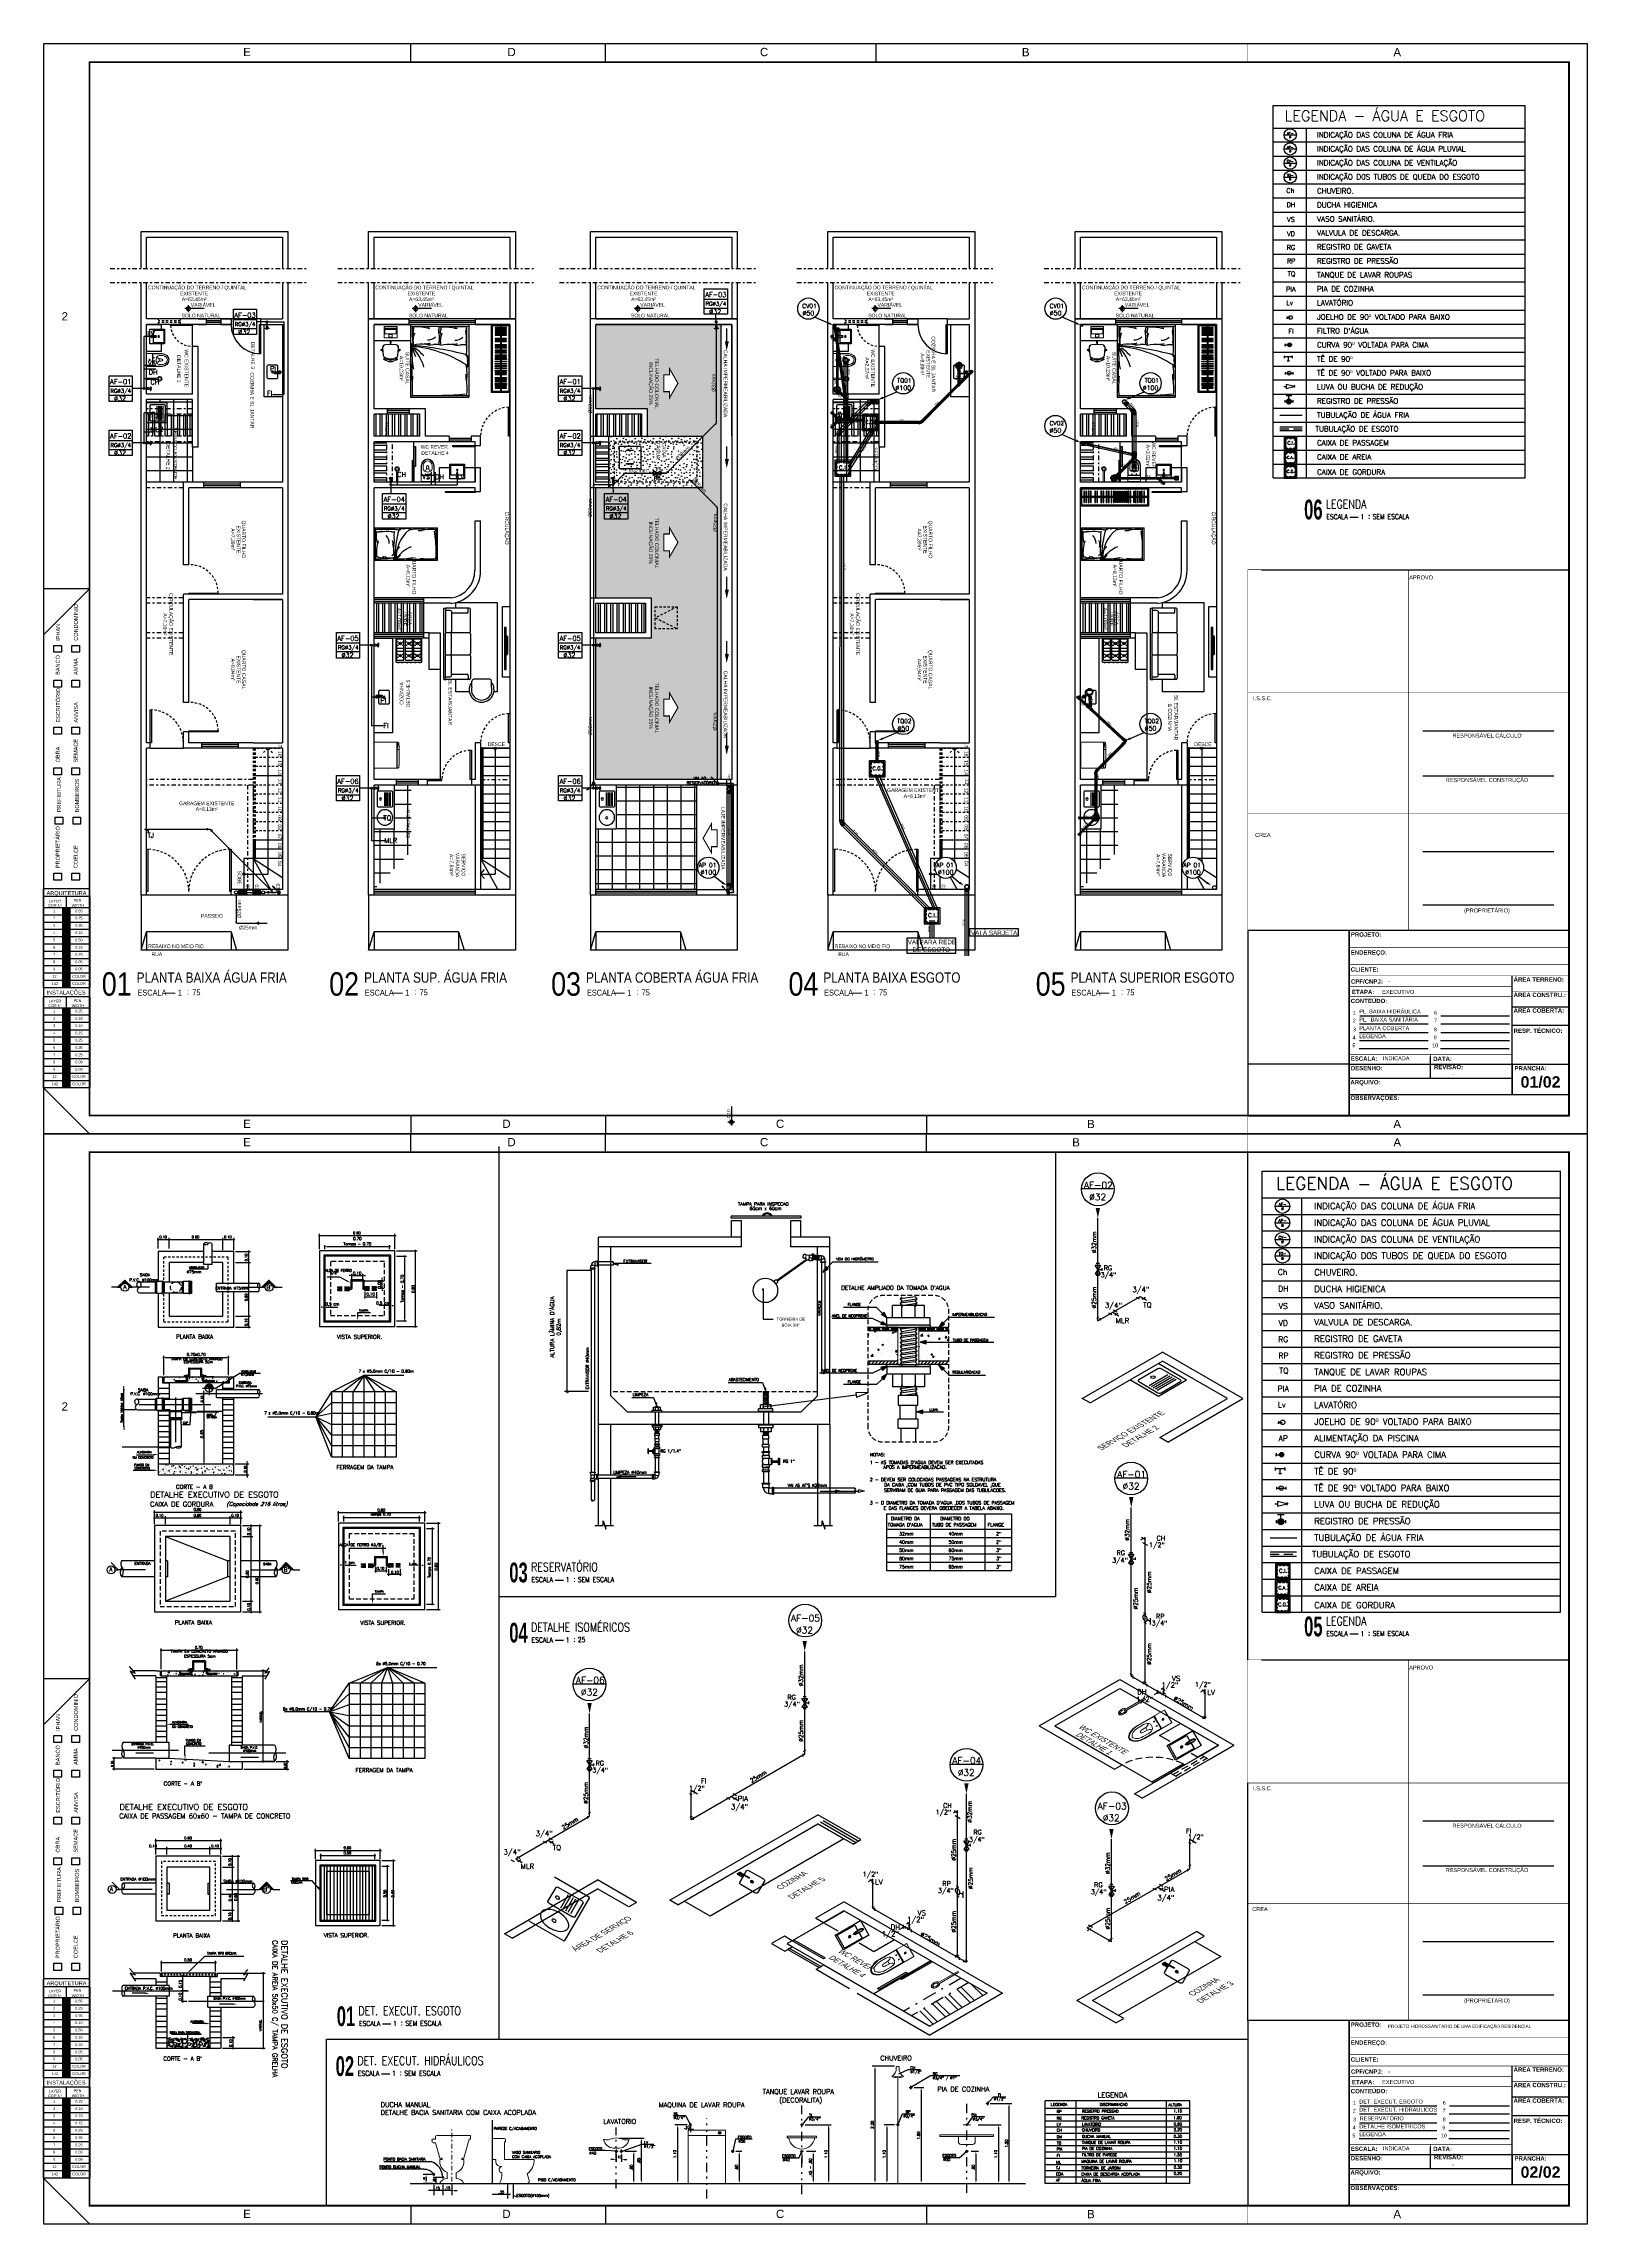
# Model space of a CAD drawing. Extents: x -210 to -126, y -135 to 724.
# Drawn here: x -210.1 to -126, y 604.9 to 723.7 of the extents above; entities outside this region: 2.
import ezdxf
from ezdxf.enums import TextEntityAlignment as Align

# ---------------------------------------------------------------- set-up
doc = ezdxf.new("R2010")
doc.units = 0
doc.header["$MEASUREMENT"] = 0
for name, pattern in [('CENTER2', [28.575, 19.05, -3.175, 3.175, -3.175]), ('CONTINU', [0]), ('CONTINUO', [0]), ('DASHDOT2', [0.5, 0.25, -0.125, 0, -0.125]), ('DIVIDE', [1.25, 0.5, -0.25, 0, -0.25, 0, -0.25]), ('HIDDEN', [0.375, 0.25, -0.125]), ('HIDDEN2', [0.1875, 0.125, -0.0625]), ('HIDDENX2', [0.75, 0.5, -0.25])]:
    doc.linetypes.add(name, pattern=pattern)
doc.layers.get('0').update_dxf_attribs({"linetype": 'CONTINUOUS'})
for name, color, linetype in [('-HIDRO', 8, 'CONTINUOUS'), ('02', 8, 'CONTINUOUS'), ('A-LAYOUT', 7, 'CONTINUOUS'), ('a-pem-m', 6, 'CONTINUOUS'), ('A-PEN-B', 5, 'CONTINUOUS'), ('A-PEN-C', 4, 'CONTINUOUS'), ('A-PEN-M', 6, 'CONTINUOUS'), ('A-PEN-R', 1, 'CONTINUOUS'), ('A-PEN-W', 7, 'CONTINUOUS'), ('A-PEN-Y', 2, 'CONTINUOUS'), ('AF', 5, 'CONTINUOUS'), ('AGT C-I', 2, 'CONTINUOUS'), ('CERC02', 3, 'CONTINUOUS'), ('CONEXAO_AG_FRIA', 2, 'CONTINUOUS'), ('CONEXÃO_HIDRÁULICA', 2, 'CONTINUOUS'), ('COTAS', 7, 'CONTINUOUS'), ('COTAS01', 7, 'CONTINUOUS'), ('DETALLHES_CAIXAS', 6, 'CONTINUOUS'), ('DETALLHES_HIDRAULICO', 4, 'CONTINUOUS'), ('Diametro', 2, 'CONTINUOUS'), ('DIVERSOS', 1, 'CONTINUOUS'), ('E-txt-g', 3, 'CONTINUOUS'), ('E-TXT-Y', 2, 'CONTINUOUS'), ('Eixo', 4, 'HIDDENX2'), ('Esgoto', 5, 'CONTINUOUS'), ('ESPECIFICAÇÃO02', 7, 'CONTINUOUS'), ('HID-TUBPRIMARIO', 5, 'CONTINUOUS'), ('HIDRO 01', 4, 'CONTINUOUS'), ('HIDROGRAFIA', 4, 'CONTINUOUS'), ('HIDROSSANITÁRIO', 8, 'CONTINUOUS'), ('LAYER8', 9, 'CONTINUOUS'), ("LINHA - PROJETU'S", 1, 'CONTINUOUS'), ('MOB', 251, 'CONTINUOUS'), ('P2', 1, 'CONTINUOUS'), ("PRANCHA - PROJETU'S", 7, 'CONTINUOUS'), ('Prumadas_L', 1, 'CONTINUOUS'), ('Prumadas_Q', 3, 'CONTINUOUS'), ('Prumadas_T', 2, 'CONTINUOUS'), ('TEXT', 2, 'CONTINUOUS'), ('TEXTO', 4, 'CONTINUOUS'), ('Texto-Tubos', 7, 'CONTINUOUS'), ('TigreCad', 3, 'CONTINUOUS'), ('Tinterno', 9, 'CONTINUOUS'), ('TUBELPAREDE', 2, 'CONTINUOUS'), ('TUBULACAO', 2, 'CONTINUOUS'), ('TUBULAÇÃO_ESGOTO', 5, 'CONTINUOUS'), ('TUBULAÇÃO_HIDRÁULICA', 5, 'CONTINUOUS'), ('TXT_0', 7, 'CONTINUOUS'), ('TXT_1', 2, 'CONTINUOUS'), ('TXT_2', 6, 'CONTINUOUS')]:
    doc.layers.add(name, color=color, linetype=linetype)
for name, color, linetype, lineweight in [('A-PEN-G', 3, 'CONTINUOUS', 5), ('BLOCOS HIDRAULICA', 4, 'CONTINUOUS', 9), ('E-Lay-9', 9, 'CONTINUOUS', 9), ('E-Txt-W', 7, 'CONTINUOUS', 20)]:
    doc.layers.add(name, color=color, linetype=linetype, lineweight=lineweight)
doc.styles.add('ADITIVOCAD', font='ROMANS.shx')
doc.styles.add('ARIAL', font='arial.ttf', dxfattribs={"height": 2})
doc.styles.add('CARIMBO_DADOS', font='arial.ttf', dxfattribs={"height": 0.1})
doc.styles.add('F2', font='swissc.ttf')
doc.styles.add('HELVET', font='HELVET.SHX')
doc.styles.add('R80', font='simplex.shx', dxfattribs={"height": 12})
doc.styles.add('REG140', font='romans.shx', dxfattribs={"width": 0.8, "height": 0.35})
doc.styles.add('REG60', font='romans.shx', dxfattribs={"width": 0.8, "height": 0.15})
doc.styles.add('REG80', font='romans.shx', dxfattribs={"width": 0.8, "height": 0.2})
doc.styles.add('ROMANS', font='romans', dxfattribs={"height": 0.1})
doc.styles.add('SANSSERIF2', font='sanssb__.ttf', dxfattribs={"width": 0.8})
doc.styles.add('TCTUBOS-TXT', font='arial.ttf')
doc.dimstyles.new('COTAS_EXTERNAS', dxfattribs={"dimtxt": 0.1, "dimasz": 0.01, "dimexe": 0, "dimexo": 0, "dimgap": 0.07, "dimtad": 1, "dimzin": 5, "dimdsep": 46, "dimtxsty": 'CARIMBO_DADOS', "dimblk1": 'CIRCULOS', "dimblk2": 'CIRCULOS', "dimsah": 1, "dimcen": 0, "dimse1": 1, "dimse2": 1, "dimclrd": 8, "dimclre": 8, "dimclrt": 230, "dimadec": 0, "dimazin": 0, "dimtfac": 100, "dimtix": 1, "dimtmove": 2, "dimatfit": 3, "dimldrblk": 'CIRCULOS', "dimfxl": 1, "dimtolj": 1, "dimtzin": 5, "dimarcsym": 0})

# ---------------------------------------------------------------- blocks, each defined once
blk = doc.blocks.new('A$C656368A0')
at = {"layer": 'COTAS01', "color": 8}
for p, q in [((0, 1.196), (0, 0)), ((0, 1.196), (0.55, 1.196)), ((0.11, 0.997), (0.11, 0.635)), ((0.15, 0.997), (0.15, 0.635)), ((0.19, 0.997), (0.19, 0.635)), ((0.23, 0.997), (0.23, 0.635)), ((0.27, 0.997), (0.27, 0.635)), ((0, 0), (0.55, 0))]:
    blk.add_line(p, q, dxfattribs=at)
for centre in [(0.374, 0.816), (0.259, 0.305)]:
    blk.add_circle(centre, 0.0307, dxfattribs=at)
at = {"layer": 'ESPECIFICAÇÃO02', "color": 8}
blk.add_lwpolyline([(0.466, 0.633, -0.414214), (0.436, 0.603), (0.065, 0.603, -0.414214), (0.035, 0.633), (0.035, 1.003, -0.414214), (0.065, 1.033), (0.436, 1.033, -0.414214), (0.466, 1.003)], format="xyb", close=True, dxfattribs=at)
blk.add_circle((0.254, 0.315), 0.212, dxfattribs=at)
blk = doc.blocks.new('Gelad-vs')
at = {"layer": 'E-Lay-9', "color": 8}
blk.add_line((-0.199, 0.617), (-0.199, 0.62), dxfattribs=at)
for points in [[(-0.707, 0.591), (-0.707, 0.595), (-0.706, 0.599), (-0.704, 0.602), (-0.701, 0.606), (-0.698, 0.609), (-0.695, 0.611), (-0.691, 0.612), (-0.688, 0.614)], [(-0.688, 0.614), (-0.684, 0.614), (-0.681, 0.614), (-0.677, 0.615), (-0.673, 0.615), (-0.669, 0.616), (-0.666, 0.616), (-0.662, 0.616), (-0.659, 0.617), (-0.655, 0.617), (-0.651, 0.617), (-0.648, 0.618), (-0.644, 0.618), (-0.64, 0.618), (-0.637, 0.619), (-0.633, 0.619), (-0.629, 0.619), (-0.626, 0.619), (-0.622, 0.62), (-0.618, 0.62), (-0.615, 0.62)], [(-0.199, 0.62), (-0.615, 0.62)], [(-0.003, 0.571), (-0.003, 0.591), (-0.003, 0.595), (-0.004, 0.599), (-0.006, 0.602), (-0.009, 0.606), (-0.011, 0.609), (-0.015, 0.611), (-0.019, 0.612), (-0.022, 0.614), (-0.026, 0.614), (-0.029, 0.614), (-0.033, 0.615), (-0.037, 0.615), (-0.041, 0.616), (-0.044, 0.616), (-0.048, 0.616), (-0.051, 0.617), (-0.055, 0.617), (-0.059, 0.617), (-0.062, 0.618), (-0.066, 0.618), (-0.07, 0.618), (-0.073, 0.619), (-0.077, 0.619), (-0.081, 0.619), (-0.084, 0.619), (-0.088, 0.62), (-0.092, 0.62), (-0.096, 0.62), (-0.099, 0.62), (-0.103, 0.621), (-0.106, 0.621), (-0.11, 0.621), (-0.114, 0.621), (-0.118, 0.621), (-0.121, 0.621), (-0.125, 0.621), (-0.128, 0.621), (-0.132, 0.621), (-0.136, 0.621), (-0.14, 0.621), (-0.143, 0.621), (-0.147, 0.621), (-0.15, 0.621), (-0.154, 0.621), (-0.158, 0.621), (-0.162, 0.621), (-0.165, 0.621), (-0.169, 0.621), (-0.172, 0.621), (-0.176, 0.621), (-0.18, 0.621), (-0.184, 0.621), (-0.187, 0.62), (-0.191, 0.62), (-0.195, 0.62), (-0.199, 0.62)], [(-0.199, 0.616), (-0.199, 0.619)], [(-0.199, 0.57), (-0.199, 0.619), (-0.199, 0.614)], [(-0.199, 0.617), (-0.199, 0.618)], [(-0.199, 0.617), (-0.199, 0.617)], [(-0.199, 0.615), (-0.199, 0.616)], [(-0.199, 0.616), (-0.199, 0.616), (-0.199, 0.616), (-0.199, 0.616), (-0.199, 0.616), (-0.199, 0.615), (-0.199, 0.615), (-0.199, 0.615), (-0.199, 0.615), (-0.199, 0.615), (-0.199, 0.614), (-0.199, 0.614), (-0.199, 0.614), (-0.199, 0.614), (-0.199, 0.613), (-0.199, 0.613)], [(-0.199, 0.616), (-0.199, 0.616)], [(-0.199, 0.57), (-0.199, 0.614)], [(-0.199, 0.614), (-0.199, 0.614)], [(-0.199, 0.571), (-0.199, 0.613)], [(-0.199, 0.613), (-0.199, 0.613), (-0.199, 0.613)], [(-0.199, 0.57), (-0.71, 0.57)], [(-0.71, -0.061), (-0.71, 0.557)], [(0, 0.557), (-0.71, 0.557)], [(-0.707, 0.571), (-0.707, 0.591)], [(-0.707, 0.571), (-0.707, 0.571), (-0.707, 0.571), (-0.707, 0.571), (-0.707, 0.571), (-0.707, 0.571), (-0.707, 0.571), (-0.707, 0.571), (-0.707, 0.57), (-0.706, 0.57), (-0.706, 0.57), (-0.706, 0.57), (-0.706, 0.57), (-0.706, 0.57), (-0.706, 0.57), (-0.706, 0.57)], [(-0.501, 0.57), (-0.705, 0.57)], [(-0.701, 0.557), (-0.701, 0.57)], [(-0.679, 0.57), (-0.679, 0.57), (-0.679, 0.57), (-0.679, 0.57), (-0.679, 0.57), (-0.679, 0.57), (-0.679, 0.57)], [(-0.501, 0.57), (-0.5, 0.57), (-0.499, 0.57), (-0.497, 0.57), (-0.497, 0.57), (-0.496, 0.57)], [(-0.499, 0.57), (-0.5, 0.57)], [(-0.496, 0.57), (-0.496, 0.57)], [(-0.49, 0.57), (-0.49, 0.57), (-0.491, 0.57), (-0.491, 0.57), (-0.492, 0.57), (-0.492, 0.57), (-0.492, 0.57), (-0.493, 0.57), (-0.493, 0.57), (-0.494, 0.57), (-0.495, 0.57), (-0.496, 0.57), (-0.496, 0.57)], [(-0.496, 0.57), (-0.496, 0.57)], [(-0.49, 0.57), (-0.474, 0.57)], [(-0.474, 0.57), (-0.49, 0.57), (-0.49, 0.57), (-0.49, 0.57), (-0.49, 0.57), (-0.49, 0.57)], [(-0.229, 0.57), (-0.229, 0.57), (-0.229, 0.57), (-0.229, 0.57), (-0.229, 0.57), (-0.229, 0.57), (-0.229, 0.57), (-0.229, 0.57), (-0.229, 0.57), (-0.229, 0.57), (-0.229, 0.57), (-0.229, 0.57), (-0.229, 0.57), (-0.229, 0.57), (-0.229, 0.57), (-0.229, 0.57), (-0.229, 0.57), (-0.229, 0.57), (-0.229, 0.57), (-0.229, 0.57), (-0.229, 0.57)], [(-0.199, 0.572), (-0.199, 0.571)], [(-0.199, 0.57), (-0.199, 0.57), (-0.199, 0.57), (-0.199, 0.57), (-0.199, 0.571)], [(-0.199, 0.57), (-0.199, 0.571)], [(-0.182, 0.57), (-0.199, 0.57)], [(-0.198, 0.57), (-0.198, 0.57), (-0.198, 0.57), (-0.198, 0.57), (-0.198, 0.57), (-0.198, 0.57), (-0.198, 0.57), (-0.198, 0.57), (-0.198, 0.57), (-0.198, 0.57), (-0.198, 0.57), (-0.198, 0.57), (-0.198, 0.57)], [(-0.198, 0.57), (-0.182, 0.57), (-0.182, 0.57), (-0.182, 0.57), (-0.182, 0.57), (-0.182, 0.57)], [(-0.182, 0.57), (-0.149, 0.58), (-0.115, 0.586), (-0.08, 0.588), (-0.046, 0.587)], [(-0.182, 0.57), (-0.182, 0.57), (-0.182, 0.57), (-0.181, 0.57), (-0.181, 0.57), (-0.181, 0.57), (-0.18, 0.57), (-0.18, 0.57), (-0.179, 0.57), (-0.178, 0.57), (-0.178, 0.57), (-0.176, 0.57), (-0.176, 0.57)], [(-0.176, 0.57), (-0.176, 0.57)], [(-0.176, 0.57), (-0.176, 0.57)], [(-0.171, 0.57), (-0.172, 0.57), (-0.174, 0.57), (-0.175, 0.57), (-0.176, 0.57), (-0.176, 0.57)], [(-0.174, 0.57), (-0.172, 0.57)], [(-0.171, 0.57), (-0.005, 0.57)], [(-0.046, 0.587), (-0.043, 0.587), (-0.041, 0.586), (-0.038, 0.585), (-0.036, 0.583), (-0.035, 0.581), (-0.034, 0.578), (-0.033, 0.576), (-0.033, 0.573)], [(-0.033, 0.571), (-0.033, 0.573)], [(-0.033, 0.571), (-0.033, 0.571), (-0.032, 0.571), (-0.032, 0.571), (-0.032, 0.571), (-0.032, 0.57), (-0.032, 0.57), (-0.032, 0.57), (-0.032, 0.57), (-0.031, 0.57), (-0.031, 0.57), (-0.031, 0.57), (-0.031, 0.57)], [(-0.031, 0.57), (-0.031, 0.57), (-0.031, 0.57), (-0.031, 0.57), (-0.031, 0.57), (-0.031, 0.57), (-0.031, 0.57), (-0.031, 0.57), (-0.031, 0.57)], [(-0.009, 0.557), (-0.009, 0.57)], [(-0.005, 0.57), (-0.005, 0.57), (-0.005, 0.57), (-0.005, 0.57), (-0.005, 0.57), (-0.005, 0.57), (-0.005, 0.57), (-0.004, 0.57), (-0.003, 0.57), (-0.003, 0.571), (-0.003, 0.571), (-0.003, 0.571), (-0.003, 0.571), (-0.003, 0.571), (-0.003, 0.571), (-0.003, 0.571)], [(0, -0.061), (0, 0.557)], [(0, -0.061), (-0.71, -0.061)]]:
    blk.add_lwpolyline(points, dxfattribs=at)
blk = doc.blocks.new('Fogão03_6')
at = {"layer": 'a-pem-m', "color": 8}
for p, q in [((-0.35, -0.65), (-0.35, 0)), ((-0.35, 0), (0.35, 0)), ((-0.35, 0), (0.35, 0)), ((-0.35, -0.65), (-0.35, 0)), ((-0.33, -0.59), (-0.33, -0.03)), ((-0.33, -0.59), (-0.33, -0.03)), ((-0.33, -0.103), (-0.28, -0.103)), ((-0.33, -0.103), (-0.28, -0.103)), ((-0.33, -0.186), (-0.28, -0.186)), ((-0.33, -0.186), (-0.28, -0.186)), ((-0.33, -0.269), (-0.137, -0.269)), ((-0.33, -0.269), (-0.137, -0.269)), ((-0.33, -0.351), (-0.137, -0.351)), ((-0.33, -0.351), (-0.137, -0.351)), ((-0.33, -0.434), (-0.28, -0.434)), ((-0.33, -0.434), (-0.28, -0.434)), ((-0.33, -0.517), (-0.28, -0.517)), ((-0.33, -0.517), (-0.28, -0.517)), ((-0.32, -0.02), (-0.147, -0.02)), ((-0.32, -0.02), (-0.147, -0.02)), ((-0.187, -0.103), (-0.137, -0.103)), ((-0.187, -0.103), (-0.137, -0.103)), ((-0.187, -0.186), (-0.137, -0.186)), ((-0.187, -0.186), (-0.137, -0.186)), ((-0.187, -0.434), (-0.137, -0.434)), ((-0.187, -0.434), (-0.137, -0.434)), ((-0.187, -0.517), (-0.137, -0.517)), ((-0.187, -0.517), (-0.137, -0.517)), ((-0.137, -0.59), (-0.137, -0.03)), ((-0.137, -0.59), (-0.137, -0.03)), ((-0.097, -0.59), (-0.097, -0.03)), ((-0.097, -0.59), (-0.097, -0.03)), ((-0.097, -0.103), (-0.047, -0.103)), ((-0.097, -0.103), (-0.047, -0.103)), ((-0.097, -0.186), (-0.047, -0.186)), ((-0.097, -0.186), (-0.047, -0.186)), ((-0.097, -0.269), (0.097, -0.269)), ((-0.097, -0.269), (0.097, -0.269)), ((-0.097, -0.351), (0.097, -0.351)), ((-0.097, -0.351), (0.097, -0.351)), ((-0.097, -0.434), (-0.047, -0.434)), ((-0.097, -0.434), (-0.047, -0.434)), ((-0.097, -0.517), (-0.047, -0.517)), ((-0.097, -0.517), (-0.047, -0.517)), ((-0.087, -0.02), (0.087, -0.02)), ((-0.087, -0.02), (0.087, -0.02)), ((0.047, -0.103), (0.097, -0.103)), ((0.047, -0.103), (0.097, -0.103)), ((0.047, -0.186), (0.097, -0.186)), ((0.047, -0.186), (0.097, -0.186)), ((0.047, -0.434), (0.097, -0.434)), ((0.047, -0.434), (0.097, -0.434)), ((0.047, -0.517), (0.097, -0.517)), ((0.047, -0.517), (0.097, -0.517)), ((0.097, -0.59), (0.097, -0.03)), ((0.097, -0.59), (0.097, -0.03)), ((0.137, -0.59), (0.137, -0.03)), ((0.137, -0.59), (0.137, -0.03)), ((0.137, -0.103), (0.187, -0.103)), ((0.137, -0.103), (0.187, -0.103)), ((0.137, -0.186), (0.187, -0.186)), ((0.137, -0.186), (0.187, -0.186)), ((0.137, -0.269), (0.33, -0.269)), ((0.137, -0.269), (0.33, -0.269)), ((0.137, -0.351), (0.33, -0.351)), ((0.137, -0.351), (0.33, -0.351)), ((0.137, -0.434), (0.187, -0.434)), ((0.137, -0.434), (0.187, -0.434)), ((0.137, -0.517), (0.187, -0.517)), ((0.137, -0.517), (0.187, -0.517)), ((0.147, -0.02), (0.32, -0.02)), ((0.147, -0.02), (0.32, -0.02)), ((0.28, -0.103), (0.33, -0.103)), ((0.28, -0.103), (0.33, -0.103)), ((0.28, -0.186), (0.33, -0.186)), ((0.28, -0.186), (0.33, -0.186)), ((0.28, -0.434), (0.33, -0.434)), ((0.28, -0.434), (0.33, -0.434)), ((0.28, -0.517), (0.33, -0.517)), ((0.28, -0.517), (0.33, -0.517)), ((0.33, -0.59), (0.33, -0.03)), ((0.33, -0.59), (0.33, -0.03)), ((0.35, -0.65), (0.35, 0)), ((0.35, -0.65), (0.35, 0)), ((-0.35, -0.65), (0.35, -0.65)), ((-0.35, -0.65), (0.35, -0.65)), ((-0.32, -0.6), (-0.147, -0.6)), ((-0.32, -0.6), (-0.147, -0.6)), ((-0.307, -0.65), (-0.307, -0.67)), ((-0.307, -0.65), (-0.307, -0.67)), ((-0.267, -0.66), (-0.307, -0.66)), ((-0.267, -0.66), (-0.307, -0.66)), ((-0.267, -0.67), (-0.307, -0.67)), ((-0.267, -0.67), (-0.307, -0.67)), ((-0.267, -0.65), (-0.267, -0.67)), ((-0.267, -0.65), (-0.267, -0.67)), ((-0.2, -0.65), (-0.2, -0.67)), ((-0.2, -0.65), (-0.2, -0.67)), ((-0.16, -0.66), (-0.2, -0.66)), ((-0.16, -0.66), (-0.2, -0.66)), ((-0.16, -0.67), (-0.2, -0.67)), ((-0.16, -0.67), (-0.2, -0.67)), ((-0.16, -0.65), (-0.16, -0.67)), ((-0.16, -0.65), (-0.16, -0.67)), ((-0.087, -0.6), (0.087, -0.6)), ((-0.087, -0.6), (0.087, -0.6)), ((-0.073, -0.65), (-0.073, -0.67)), ((-0.073, -0.65), (-0.073, -0.67)), ((-0.034, -0.66), (-0.073, -0.66)), ((-0.034, -0.66), (-0.073, -0.66)), ((-0.034, -0.67), (-0.073, -0.67)), ((-0.034, -0.67), (-0.073, -0.67)), ((-0.034, -0.65), (-0.034, -0.67)), ((-0.034, -0.65), (-0.034, -0.67)), ((0.034, -0.65), (0.034, -0.67)), ((0.034, -0.65), (0.034, -0.67)), ((0.073, -0.66), (0.034, -0.66)), ((0.073, -0.66), (0.034, -0.66)), ((0.073, -0.67), (0.034, -0.67)), ((0.073, -0.67), (0.034, -0.67)), ((0.073, -0.65), (0.073, -0.67)), ((0.073, -0.65), (0.073, -0.67)), ((0.147, -0.6), (0.32, -0.6)), ((0.147, -0.6), (0.32, -0.6)), ((0.16, -0.65), (0.16, -0.67)), ((0.16, -0.65), (0.16, -0.67)), ((0.2, -0.66), (0.16, -0.66)), ((0.2, -0.66), (0.16, -0.66)), ((0.2, -0.67), (0.16, -0.67)), ((0.2, -0.67), (0.16, -0.67)), ((0.2, -0.65), (0.2, -0.67)), ((0.2, -0.65), (0.2, -0.67)), ((0.267, -0.65), (0.267, -0.67)), ((0.267, -0.65), (0.267, -0.67)), ((0.307, -0.66), (0.267, -0.66)), ((0.307, -0.66), (0.267, -0.66)), ((0.307, -0.67), (0.267, -0.67)), ((0.307, -0.67), (0.267, -0.67)), ((0.307, -0.65), (0.307, -0.67)), ((0.307, -0.65), (0.307, -0.67))]:
    blk.add_line(p, q, dxfattribs=at)
for centre, radius in [((-0.233, -0.144), 0.0341), ((-0.233, -0.144), 0.0341), ((-0.233, -0.476), 0.0341), ((-0.233, -0.476), 0.0341), ((-0.233, -0.144), 0.02), ((-0.233, -0.144), 0.02), ((-0.233, -0.476), 0.02), ((-0.233, -0.476), 0.02), ((0, -0.144), 0.0341), ((0, -0.144), 0.0341), ((0, -0.476), 0.0341), ((0, -0.476), 0.0341), ((0, -0.144), 0.02), ((0, -0.144), 0.02), ((0, -0.476), 0.02), ((0, -0.476), 0.02), ((0.233, -0.144), 0.0341), ((0.233, -0.144), 0.0341), ((0.233, -0.476), 0.0341), ((0.233, -0.476), 0.0341), ((0.233, -0.144), 0.02), ((0.233, -0.144), 0.02), ((0.233, -0.476), 0.02), ((0.233, -0.476), 0.02)]:
    blk.add_circle(centre, radius, dxfattribs=at)
for centre, start, end in [((-0.32, -0.03), 89.99946, 179.99964), ((-0.32, -0.03), 89.99946, 179.99964), ((-0.32, -0.59), 179.99964, 269.99946), ((-0.32, -0.59), 179.99964, 269.99946), ((-0.147, -0.03), 359.99964, 89.99946), ((-0.147, -0.03), 359.99964, 89.99946), ((-0.147, -0.59), 269.99946, 359.99964), ((-0.147, -0.59), 269.99946, 359.99964), ((-0.087, -0.03), 89.99946, 179.99964), ((-0.087, -0.03), 89.99946, 179.99964), ((-0.087, -0.59), 179.99964, 269.99946), ((-0.087, -0.59), 179.99964, 269.99946), ((0.087, -0.03), 359.99964, 89.99946), ((0.087, -0.03), 359.99964, 89.99946), ((0.087, -0.59), 269.99946, 359.99964), ((0.087, -0.59), 269.99946, 359.99964), ((0.147, -0.03), 89.99946, 179.99964), ((0.147, -0.03), 89.99946, 179.99964), ((0.147, -0.59), 179.99964, 269.99946), ((0.147, -0.59), 179.99964, 269.99946), ((0.32, -0.03), 359.99964, 89.99946), ((0.32, -0.03), 359.99964, 89.99946), ((0.32, -0.59), 269.99946, 359.99964), ((0.32, -0.59), 269.99946, 359.99964)]:
    blk.add_arc(centre, 0.01, start, end, dxfattribs=at)
blk = doc.blocks.new('Cuba coz')
at = {"color": 8}
blk.add_line((7.5, -4.5), (7.5, -2.4), dxfattribs=at)
for points in [[(6.7, 1.7), (6, 1.7, 0.546464), (4.4, -0.7, -0.10784), (4.5, -1.1), (4.5, -5.5)], [(11.7, 2.5), (8, 2.5, 0.133256), (7.3, 2.3, 0.106756), (6.7, 1.8, 0.082828), (6.3, 1, 0.071352), (6.2, 0, 0.071352), (6.3, -1, 0.082828), (6.7, -1.8, 0.106756), (7.3, -2.3, 0.133256), (8, -2.5), (11.7, -2.5)], [(13.4, -6.5), (13.4, -20, 0.414214), (17.4, -24), (44.4, -24, 0.414214), (48.4, -20), (48.4, 20, 0.414214), (44.4, 24), (17.4, 24, 0.414214), (13.4, 20), (13.4, 0.7)], [(4.4, -0.7, 0.293273), (6, -1.8), (6.7, -1.8)], [(13.4, -1), (13.4, -4.5, 0.414214)]]:
    blk.add_lwpolyline(points, format="xyb", dxfattribs=at)
for points in [[(11.7, -2.5, 0.133256), (12.4, -2.3, 0.106756), (13, -1.8, 0.082828), (13.3, -1, 0.071352), (13.5, 0, 0.071352), (13.3, 1, 0.082828), (13, 1.8, 0.106756), (12.4, 2.3, 0.133256), (11.7, 2.5, 0.133256), (11.1, 2.3, 0.106756), (10.5, 1.8, 0.082828), (10.1, 1, 0.071352), (10, 0, 0.071352), (10.1, -1, 0.082828), (10.5, -1.8, 0.106756), (11.1, -2.3, 0.133256)], [(12.5, 0.7, 0.133256), (12.3, 0.7, 0.106756), (12.1, 0.5, 0.082828), (12, 0.3, 0.071352), (11.9, 0, 0.071352), (12, -0.3, 0.082828), (12.1, -0.5, 0.106756), (12.3, -0.7, 0.133256), (12.5, -0.8, 0.133256), (12.7, -0.7, 0.106756), (12.8, -0.5, 0.082828), (13, -0.3, 0.071352), (13, 0, 0.071352), (13, 0.3, 0.082828), (12.8, 0.5, 0.106756), (12.7, 0.7, 0.133256)], [(6, -6.5), (23, -6.5, 1), (23, -4.5), (6, -4.5, 1)]]:
    blk.add_lwpolyline(points, format="xyb", close=True, dxfattribs=at)
for radius in [3, 1.75]:
    blk.add_circle((30.9, 0), radius, dxfattribs=at)
for centre, radius, start, end in [((6, 0), 3.5, 45.5847, 244.6231), ((6, -5.5), 1.5, 41.8103, 318.1897), ((6, 0), 3.5, 295.3769, 314.4153), ((23, -5.5), 1.25, 233.1301, 126.8699)]:
    blk.add_arc(centre, radius, start, end, dxfattribs=at)
blk = doc.blocks.new('TXT-AMB75')
at = {"layer": 'E-txt-g', "style": 'REG80', "width": 0.8, "flags": 8}
blk.add_attdef('TXT', text='', height=0.2, dxfattribs=at).set_placement((0.005, 0.296), align=Align.CENTER)
at = {"layer": 'E-Txt-W', "style": 'REG60', "width": 0.8, "flags": 8}
blk.add_attdef('TXT', text='', height=0.15, dxfattribs=at).set_placement((0.005, 0.027), align=Align.CENTER)
blk = doc.blocks.new('vaso-s')
at = {"color": 8}
for start, end in [(0, 180), (180, 0)]:
    blk.add_arc((0.08, 0), 0.0143, start, end, dxfattribs=at)
at = {"layer": 'E-Lay-9', "color": 8}
for p, q in [((0, 0.17), (0, 0)), ((0.426, 0.175), (0.005, 0.175)), ((0.16, 0.17), (0.16, 0.17)), ((0.16, 0.17), (0.16, 0)), ((0.426, 0.165), (0.165, 0.165)), ((0.17, 0), (0.17, 0.16)), ((0.213, 0.06), (0.189, 0.06)), ((0.201, 0.048), (0.201, 0.072)), ((0.341, 0.035), (0.341, 0)), ((0.391, 0.035), (0.341, 0.035)), ((0.431, 0.12), (0.346, 0.12)), ((0, -0.17), (0, 0)), ((0.426, -0.175), (0.005, -0.175)), ((0.16, -0.17), (0.16, 0)), ((0.16, -0.17), (0.16, -0.17)), ((0.426, -0.165), (0.165, -0.165)), ((0.17, 0), (0.17, -0.16)), ((0.213, -0.06), (0.189, -0.06)), ((0.201, -0.048), (0.201, -0.072)), ((0.341, -0.035), (0.341, 0)), ((0.391, -0.035), (0.341, -0.035)), ((0.431, -0.12), (0.346, -0.12))]:
    blk.add_line(p, q, dxfattribs=at)
for centre in [(0.201, 0.06), (0.201, -0.06)]:
    blk.add_circle(centre, 0.005, dxfattribs=at)
for centre, radius, start, end in [((0.005, 0.17), 0.005, 90, 180), ((0.155, 0.17), 0.005, 0, 90), ((0.165, 0.17), 0.00495, 180, 270), ((0.165, 0.16), 0.00495, 0, 90), ((0.518, -0.015), 0.262, 163.0355, 176.7233), ((0.346, 0.038), 0.0825, 90, 163.0355), ((0.375, 0.136), 0.107, 206.9395, 250.9647), ((0.391, -0.015), 0.05, 17.4576, 90), ((0.426, -0.015), 0.19, 4.5281, 90), ((0.426, -0.015), 0.18, 4.7802, 90), ((0.431, -0.015), 0.135, 6.3794, 90), ((0.005, -0.17), 0.005, 180, 270), ((0.155, -0.17), 0.005, 270, 0), ((0.165, -0.17), 0.00495, 90, 180), ((0.165, -0.16), 0.00495, 270, 0), ((0.518, 0.015), 0.262, 183.2767, 196.9645), ((0.346, -0.038), 0.0825, 196.9645, 270), ((0.375, -0.136), 0.107, 109.0353, 153.0605), ((0.391, 0.015), 0.05, 270, 342.5424), ((0.426, 0.015), 0.19, 270, 355.4719), ((0.426, 0.015), 0.18, 270, 355.2198), ((0.431, 0.015), 0.135, 270, 353.6206)]:
    blk.add_arc(centre, radius, start, end, dxfattribs=at)
blk = doc.blocks.new('Chuveiro')
at = {"layer": 'E-Lay-9', "color": 8}
for p, q in [((-0.031, 0.016), (-0.36, 0.016)), ((0.051, 0.016), (0.031, 0.016)), ((0.051, 0.016), (0.051, -0.016)), ((-0.031, -0.016), (-0.36, -0.016)), ((0.051, -0.016), (0.031, -0.016))]:
    blk.add_line(p, q, dxfattribs=at)
blk.add_circle((0, 0), 0.0348, dxfattribs=at)
for centre, radius, start, end in [((0, 0), 0.0624, 194.4775, 165.5225), ((0.009, 0), 0.0444, 339.4266, 20.5734)]:
    blk.add_arc(centre, radius, start, end, dxfattribs=at)
blk = doc.blocks.new('CUBA QUADRADA-flat-4-flat-1')
at = {"layer": 'MOB'}
blk.add_lwpolyline([(0, -0.2), (0.4, -0.2), (0.4, 0.2), (0, 0.2)], close=True, dxfattribs=at)
for points in [[(0.155, -0.02), (0.055, -0.03, -1), (0.055, 0.03), (0.155, 0.02, -1)], [(0.155, -0.01), (0.055, -0.02, -1), (0.055, 0.02), (0.155, 0.01, -1)]]:
    blk.add_lwpolyline(points, format="xyb", close=True, dxfattribs=at)
blk.add_lwpolyline([(0.1, -0.025), (0.1, -0.175), (0.375, -0.175), (0.375, 0.175), (0.1, 0.175), (0.1, 0.025)], dxfattribs=at)
for radius in [0.02, 0.0125]:
    blk.add_circle((0.238, 0), radius, dxfattribs=at)
blk = doc.blocks.new('Cadeira')
at = {"layer": 'E-Lay-9', "color": 8}
for p, q in [((-0.139, 0), (0.139, 0)), ((-0.009, 0.054), (-0.009, 0.077)), ((-0.008, 0), (-0.008, 0.043)), ((-0.008, 0.043), (-0.006, 0.043)), ((0.006, 0.043), (0.007, 0.043)), ((0.007, 0), (0.007, 0.043)), ((0.01, 0.054), (0.01, 0.077)), ((-0.25, -0.159), (-0.265, -0.141)), ((-0.236, -0.147), (-0.251, -0.129)), ((-0.24, -0.165), (-0.241, -0.166)), ((-0.213, -0.185), (-0.241, -0.166)), ((-0.23, -0.156), (-0.231, -0.158)), ((-0.214, -0.162), (-0.23, -0.156)), ((-0.219, -0.084), (-0.2, -0.302)), ((-0.209, -0.094), (-0.19, -0.298)), ((-0.017, -0.396), (-0.017, -0.42)), ((0.017, -0.396), (0.017, -0.42)), ((0.209, -0.094), (0.19, -0.298)), ((0.219, -0.084), (0.2, -0.302)), ((0.213, -0.185), (0.241, -0.166)), ((0.214, -0.162), (0.23, -0.156)), ((0.23, -0.156), (0.231, -0.158)), ((0.236, -0.147), (0.251, -0.129)), ((0.24, -0.165), (0.241, -0.166)), ((0.25, -0.159), (0.265, -0.141))]:
    blk.add_line(p, q, dxfattribs=at)
blk.add_lwpolyline([(0.163, -0.381, -0.237888), (-0.163, -0.381, 0.605717), (-0.174, -0.395, 0.122717), (-0.17, -0.4, 0.323529), (0.17, -0.4, 0.122717), (0.174, -0.395, 0.605717)], format="xyb", close=True, dxfattribs=at)
for centre in [(0, 0.047), (-0.238, -0.158), (0.238, -0.158)]:
    blk.add_circle(centre, 0.005, dxfattribs=at)
for centre, radius, start, end in [((-0.139, -0.08), 0.08, 90, 182.56924), ((0, 0.065), 0.015, 281.63338, 257.45365), ((0, 0.048), 0.0075, 221.81031, 318.18969), ((0.139, -0.08), 0.08, 357.43076, 90), ((-0.25, -0.144), 0.015, 322.54635, 298.36662), ((-0.239, -0.157), 0.0075, 261.81031, 358.18969), ((-0.12, -0.089), 0.0887, 95.59249, 183.25223), ((-0.13, -0.296), 0.07, 185.12125, 243.60471), ((-0.12, -0.292), 0.07, 185.2999, 245.73609), ((-0.182, -0.396), 0.00782, 29.81088, 225.32554), ((-0.163, -0.39), 0.0275, 205.14546, 233.45713), ((0, -0.165), 0.305, 234.12379, 305.87621), ((-0.163, -0.39), 0.0125, 205.14546, 233.1301), ((0, -0.034), 0.362, 243.60471, 296.39529), ((0, -0.025), 0.362, 245.73609, 294.26391), ((0.12, -0.089), 0.0887, 356.74777, 84.40751), ((0.12, -0.292), 0.07, 294.26391, 354.7001), ((0.13, -0.296), 0.07, 296.39529, 354.87875), ((0.182, -0.396), 0.00782, 314.67446, 150.18912), ((0.163, -0.39), 0.0275, 306.54287, 334.85454), ((0.239, -0.157), 0.0075, 181.81031, 278.18969), ((0.25, -0.144), 0.015, 241.63338, 217.45365)]:
    blk.add_arc(centre, radius, start, end, dxfattribs=at)
blk = doc.blocks.new('Notebook')
at = {"layer": 'E-Lay-9', "color": 8}
for p, q in [((-0.175, 0.305), (-0.175, 0.3)), ((-0.175, 0.3), (-0.175, 0.265)), ((0.165, 0.315), (-0.165, 0.315)), ((-0.165, 0.255), (0.165, 0.255)), ((0.175, 0.3), (0.175, 0.305)), ((0.175, 0.265), (0.175, 0.3))]:
    blk.add_line(p, q, dxfattribs=at)
for points in [[(-0.165, 0), (0.165, 0, 0.414214), (0.175, 0.01), (0.175, 0.24, 0.414214), (0.165, 0.25), (-0.165, 0.25, 0.414214), (-0.175, 0.24), (-0.175, 0.01, 0.414214)], [(-0.165, 0.26), (0.165, 0.26, 0.414214), (0.17, 0.265), (0.17, 0.295, 0.414214), (0.165, 0.3), (-0.165, 0.3, 0.414214), (-0.17, 0.295), (-0.17, 0.265, 0.414214)]]:
    blk.add_lwpolyline(points, format="xyb", close=True, dxfattribs=at)
for points in [[(-0.155, 0.11), (0.155, 0.11), (0.155, 0.23), (-0.155, 0.23)], [(-0.105, 0.25), (-0.145, 0.25), (-0.145, 0.255), (-0.105, 0.255)], [(-0.045, 0.02), (0.045, 0.02), (0.045, 0.09), (-0.045, 0.09)], [(0.105, 0.25), (0.145, 0.25), (0.145, 0.255), (0.105, 0.255)]]:
    blk.add_lwpolyline(points, close=True, dxfattribs=at)
for centre, start, end in [((-0.165, 0.305), 90, 180), ((-0.165, 0.265), 180, 270), ((0.165, 0.305), 0, 90), ((0.165, 0.265), 270, 360)]:
    blk.add_arc(centre, 0.01, start, end, dxfattribs=at)
blk = doc.blocks.new('registro de gaveta')
at = {"layer": 'A-PEN-B'}
blk.add_line((0.067, 0.015), (-0.004, 0.015), dxfattribs=at)
blk.add_circle((0.067, 0.013), 0.025, dxfattribs=at)
at = {"layer": 'HIDRO 01', "color": 4}
for p, q in [((-0.12, 0.024), (-0.12, 0.028)), ((-0.12, 0.013), (-0.12, 0.024)), ((-0.12, 0.002), (-0.12, 0.013)), ((-0.12, -0.002), (-0.12, 0.002)), ((-0.117, 0.062), (-0.117, 0.033)), ((-0.117, 0.018), (-0.117, 0.034)), ((-0.117, 0.018), (-0.117, 0.013)), ((-0.117, 0.013), (-0.117, 0.008)), ((-0.117, 0.008), (-0.117, -0.008)), ((-0.112, 0.063), (-0.116, 0.063)), ((-0.108, 0.063), (-0.112, 0.063)), ((-0.107, 0.062), (-0.107, 0.035)), ((-0.107, 0.018), (-0.107, 0.035)), ((-0.107, 0.013), (-0.107, 0.018)), ((-0.107, 0.008), (-0.107, 0.013)), ((-0.107, 0.008), (-0.107, -0.009)), ((-0.097, 0.023), (-0.097, 0.028)), ((-0.097, 0.013), (-0.097, 0.023)), ((-0.08, 0.021), (-0.097, 0.021)), ((-0.097, 0.003), (-0.097, 0.013)), ((-0.097, -0.002), (-0.097, 0.003)), ((-0.08, 0.002), (-0.097, 0.002)), ((-0.08, 0.013), (-0.08, 0.029)), ((-0.08, 0.029), (-0.054, 0.029)), ((-0.08, -0.003), (-0.08, 0.013)), ((-0.004, 0.039), (0, 0.039)), ((-0.004, 0.013), (-0.004, 0.039)), ((-0.004, -0.013), (-0.004, 0.013)), ((0, 0.013), (0, 0.039)), ((0, -0.013), (0, 0.013)), ((-0.12, -0.002), (-0.12, -0.002)), ((-0.117, -0.036), (-0.117, -0.007)), ((-0.117, -0.01), (-0.117, -0.015)), ((-0.117, -0.015), (-0.117, -0.02)), ((-0.116, -0.037), (-0.112, -0.037)), ((-0.108, -0.037), (-0.112, -0.037)), ((-0.107, -0.036), (-0.107, -0.009)), ((-0.107, -0.015), (-0.107, -0.01)), ((-0.107, -0.02), (-0.107, -0.015)), ((-0.054, -0.003), (-0.08, -0.003)), ((0, -0.013), (-0.004, -0.013))]:
    blk.add_line(p, q, dxfattribs=at)
for points in [[(-0.097, 0.028), (-0.098, 0.028), (-0.1, 0.028), (-0.102, 0.029)], [(-0.097, -0.002), (-0.098, -0.002), (-0.1, -0.002), (-0.102, -0.003)]]:
    blk.add_lwpolyline(points, dxfattribs=at)
at = {"layer": 'HIDRO 01', "color": 4, "extrusion": (0, 0, -1)}
for centre, radius, start, end in [((0.085, 0.013), 0.0395, 359.99565, 20.13631), ((0.121, 0.024), 0.000989, 20.12195, 100.11243), ((0.121, 0.024), 0.000991, 100.09482, 179.99997), ((0.124, 0.034), 0.00681, 181.23675, 236.37895), ((0.116, 0.062), 0.00124, 0.00003, 90), ((0.112, 0.044), 0.00495, 0.02602, 89.97401), ((0.112, 0.037), 0.00495, 270.01829, 359.98187), ((0.112, 0.015), 0.00495, 0.02602, 89.97401), ((0.112, 0.008), 0.00495, 270.01829, 359.98187), ((0.112, 0.044), 0.00495, 90.01816, 179.98176), ((0.112, 0.037), 0.00495, 180.01828, 269.98187), ((0.112, 0.015), 0.00495, 90.01816, 179.98176), ((0.112, 0.008), 0.00495, 180.01828, 269.98187), ((0.1, 0.035), 0.00681, 282.35991, 359.99998), ((0.041, 0.095), 0.0671, 236.35821, 281.45069), ((0.041, -0.069), 0.0671, 78.54956, 123.64201), ((0.124, -0.008), 0.00681, 123.6059, 180.00001), ((0.112, -0.01), 0.00495, 0.02602, 89.97401), ((0.112, -0.02), 0.00495, 270.01829, 359.98187), ((0.112, -0.01), 0.00495, 90.01816, 179.98176), ((0.112, -0.02), 0.00495, 180.01828, 269.98187), ((0.108, -0.036), 0.00124, 180, 270), ((0.1, -0.009), 0.00681, 359.9998, 77.64333)]:
    blk.add_arc(centre, radius, start, end, dxfattribs=at)
at = {"layer": 'HIDRO 01', "color": 4}
for centre, radius, start, end in [((-0.085, 0.013), 0.0394, 179.994, 200.13886), ((-0.12, 0.028), 0.000125, 123.88448, 179.91511), ((-0.108, 0.062), 0.00124, 359.99895, 90), ((-0.121, 0), 0.00099, 200.12706, 280.0763), ((-0.121, 0), 0.00099, 280.07207, 0.00336), ((-0.12, -0.002), 0.000124, 206.71741, 236.35591), ((-0.116, -0.036), 0.00124, 179.99835, 270)]:
    blk.add_arc(centre, radius, start, end, dxfattribs=at)
blk = doc.blocks.new('NIVEL')
at = {"layer": 'DIVERSOS'}
h = blk.add_hatch(color=7, dxfattribs=at)
h.paths.add_polyline_path([(0, 0.14, 0.414214), (-0.14, 0), (0, 0)])
h.paths.add_polyline_path([(0, 0), (0, -0.14, 0.414214), (0.14, 0)])
at = {"layer": 'DIVERSOS', "color": 7}
for p, q in [((1.07, 0), (-0.24, 0)), ((0, 0.24), (0, -0.24))]:
    blk.add_line(p, q, dxfattribs=at)
blk.add_circle((0, 0), 0.137, dxfattribs=at)
blk = doc.blocks.new('Seta')
at = {"const_width": 2}
blk.add_lwpolyline([(10, 15), (10, 26), (25, 0), (10, -26), (10, -15), (0, -15), (0, 15)], close=True, dxfattribs=at)
blk = doc.blocks.new('CIRCULOS')
at = {"layer": 'COTAS'}
for p, q in [((-4, 0), (4, 0)), ((0, 4), (0, -4))]:
    blk.add_line(p, q, dxfattribs=at)
for radius in [2, 1]:
    blk.add_circle((0, 0), radius, dxfattribs=at)
blk = doc.blocks.new('j9n40d')
at = {"layer": 'TigreCad'}
for p, q in [((0, 21), (10, 21)), ((10, 21), (18, 21)), ((19, 22), (18, 21)), ((34, 22), (19, 22)), ((19, -22), (19, 22)), ((35, 23), (34, 22)), ((35, 23), (35, -23)), ((39, 23), (35, 23)), ((39, 23), (39, -23)), ((0, -21), (10, -21)), ((10, -21), (18, -21)), ((19, -22), (18, -21)), ((34, -22), (19, -22)), ((35, -23), (34, -22)), ((39, -23), (35, -23))]:
    blk.add_line(p, q, dxfattribs=at)
for radius, start, end in [(22.8, 64.62318, 295.37682), (20.6, 90, 270)]:
    blk.add_arc((0, 0), radius, start, end, dxfattribs=at)
at = {"layer": 'Tinterno'}
for p, q in [((18, 21), (18, -21)), ((34, 22), (34, -22))]:
    blk.add_line(p, q, dxfattribs=at)
blk.add_arc((0, 0), 21.8, 70.90091, 289.09909, dxfattribs=at)
blk = doc.blocks.new('j9n40s')
at = {"layer": 'TigreCad'}
for p, q in [((10, 21), (18, 21)), ((19, 22), (18, 21)), ((18, 21), (18, 14)), ((19, 13), (19, 22)), ((34, 22), (19, 22)), ((35, 23), (34, 22)), ((39, 23), (35, 23)), ((35, 23), (35, -23)), ((39, 23), (39, -23)), ((10, -21), (18, -21)), ((18, -21), (18, -14)), ((19, -22), (18, -21)), ((19, -13), (19, -22)), ((34, -22), (19, -22)), ((35, -23), (34, -22)), ((39, -23), (35, -23))]:
    blk.add_line(p, q, dxfattribs=at)
for radius in [22.8, 20]:
    blk.add_circle((0, 0), radius, dxfattribs=at)
at = {"layer": 'Tinterno'}
blk.add_line((34, 22), (34, -22), dxfattribs=at)
blk.add_circle((0, 0), 18.8, dxfattribs=at)
blk = doc.blocks.new('27289207s')
at = {"linetype": 'Continuous'}
for p, q in [((-50, -45), (-50, 45)), ((-47, -44), (-47, 44)), ((45, 50), (-45, 50)), ((44, 47), (-44, 47)), ((-20, 3), (-40, 5)), ((-20, 1), (-40, 3)), ((-19, 7), (-38, 13)), ((-19, 5), (-38, 12)), ((-18, 9), (-35, 19)), ((-17, 11), (-34, 21)), ((-15, 13), (-30, 26)), ((-14, 14), (-29, 27)), ((-12, 16), (-24, 32)), ((-11, 17), (-23, 33)), ((-9, 18), (-17, 36)), ((-7, 19), (-15, 37)), ((-5, 19), (-9, 39)), ((-3, 20), (-7, 39)), ((-1, 20), (-1, 40)), ((1, 20), (1, 40)), ((3, 20), (7, 39)), ((5, 19), (9, 39)), ((7, 19), (15, 37)), ((9, 18), (17, 36)), ((11, 17), (23, 33)), ((12, 16), (24, 32)), ((14, 14), (29, 27)), ((15, 13), (30, 26)), ((17, 11), (34, 21)), ((18, 9), (35, 19)), ((19, 7), (38, 13)), ((19, 5), (38, 12)), ((20, 3), (40, 5)), ((20, 1), (40, 3)), ((47, -44), (47, 44)), ((50, -45), (50, 45)), ((45, -50), (-45, -50)), ((44, -47), (-44, -47)), ((-20, -1), (-40, -3)), ((-20, -3), (-40, -5)), ((-19, -5), (-38, -12)), ((-19, -7), (-38, -13)), ((-18, -9), (-35, -19)), ((-17, -11), (-34, -21)), ((-15, -13), (-30, -26)), ((-14, -14), (-29, -27)), ((-12, -16), (-24, -32)), ((-11, -17), (-23, -33)), ((-19, -60), (-19, -50)), ((-19, -71), (-19, -60)), ((-19, -60), (-19, -60)), ((-9, -18), (-17, -36)), ((-17, -72), (-16, -72)), ((-16, -72), (17, -72)), ((-7, -19), (-15, -37)), ((-5, -19), (-9, -39)), ((-3, -20), (-7, -39)), ((-1, -20), (-1, -40)), ((1, -20), (1, -40)), ((3, -20), (7, -39)), ((5, -19), (9, -39)), ((7, -19), (15, -37)), ((9, -18), (17, -36)), ((11, -17), (23, -33)), ((12, -16), (24, -32)), ((14, -14), (29, -27)), ((15, -13), (30, -26)), ((17, -11), (34, -21)), ((18, -9), (35, -19)), ((19, -5), (38, -12)), ((19, -7), (38, -13)), ((19, -60), (19, -50)), ((19, -71), (19, -60)), ((20, -1), (40, -3)), ((20, -3), (40, -5))]:
    blk.add_line(p, q, dxfattribs=at)
for centre, radius, start, end in [((-45, 45), 5, 90, 180), ((-44, 44), 3.5, 90, 180), ((0, 0), 40, 163.21763, 172.78238), ((0, 0), 40, 175.21763, 184.78237), ((0, 0), 39, 163.24889, 172.75118), ((0, 0), 39, 175.24885, 184.75115), ((0, 0), 40, 151.21766, 160.7824), ((0, 0), 39, 151.24887, 160.75116), ((0, 0), 40, 139.21756, 148.78231), ((0, 0), 39, 139.24886, 148.75116), ((0, 0), 40, 127.21764, 136.78239), ((0, 0), 39, 127.24895, 136.75125), ((0, 0), 40, 115.21763, 124.78237), ((0, 0), 39, 115.24887, 124.75116), ((0, 0), 21, 164.31978, 171.68029), ((0, 0), 21, 176.31975, 183.68025), ((0, 0), 21, 152.31969, 159.68019), ((0, 0), 20, 164.43575, 171.56414), ((0, 0), 20, 176.4358, 183.5642), ((0, 0), 20, 152.43584, 159.56423), ((0, 0), 21, 140.31989, 147.68039), ((0, 0), 20, 140.43579, 147.56418), ((0, 0), 40, 103.21763, 112.78237), ((0, 0), 39, 103.24891, 112.7512), ((0, 0), 21, 128.31968, 135.68018), ((0, 0), 20, 128.43579, 135.56418), ((0, 0), 21, 116.31973, 123.68023), ((0, 0), 20, 116.4359, 123.56429), ((0, 0), 21, 104.31966, 111.68016), ((0, 0), 40, 91.21759, 100.78234), ((0, 0), 39, 91.24879, 100.75109), ((0, 0), 20, 104.43591, 111.5643), ((0, 0), 21, 92.31977, 99.68027), ((0, 0), 20, 92.43585, 99.56424), ((0, 0), 40, 79.21765, 88.7824), ((0, 0), 39, 79.2489, 88.7512), ((0, 0), 21, 80.31973, 87.68023), ((0, 0), 20, 80.43576, 87.56415), ((0, 0), 21, 68.31977, 75.68027), ((0, 0), 20, 68.4357, 75.56409), ((0, 0), 40, 67.21765, 76.7824), ((0, 0), 39, 67.24882, 76.75112), ((0, 0), 21, 56.31988, 63.68038), ((0, 0), 20, 56.43583, 63.56422), ((0, 0), 20, 44.43566, 51.56405), ((0, 0), 21, 44.31982, 51.68032), ((0, 0), 20, 32.43582, 39.56421), ((0, 0), 21, 32.31978, 39.68028), ((0, 0), 40, 55.21763, 64.78237), ((0, 0), 39, 55.24884, 64.75113), ((0, 0), 20, 20.43577, 27.56416), ((0, 0), 21, 20.31961, 27.68012), ((0, 0), 20, 8.43586, 15.56425), ((0, 0), 21, 8.31971, 15.68022), ((0, 0), 20, 356.4358, 3.5642), ((0, 0), 21, 356.31975, 3.68025), ((0, 0), 40, 43.21767, 52.78242), ((0, 0), 39, 43.24881, 52.75111), ((0, 0), 40, 31.21762, 40.78237), ((0, 0), 39, 31.24891, 40.75121), ((0, 0), 39, 19.24884, 28.75113), ((0, 0), 40, 19.2176, 28.78234), ((0, 0), 39, 7.24882, 16.75111), ((0, 0), 40, 7.21762, 16.78237), ((0, 0), 39, 355.24885, 4.75115), ((0, 0), 40, 355.21763, 4.78237), ((44, 44), 3.5, 0, 90), ((45, 45), 5, 0, 90), ((-45, -45), 5, 180, 270), ((-44, -44), 3.5, 180, 270), ((0, 0), 40, 187.21764, 196.78239), ((0, 0), 39, 187.24882, 196.75111), ((0, 0), 40, 199.21761, 208.78236), ((0, 0), 39, 199.24884, 208.75113), ((0, 0), 40, 211.21768, 220.78243), ((0, 0), 39, 211.24883, 220.75112), ((0, 0), 40, 223.21761, 232.78235), ((0, 0), 39, 223.2488, 232.75109), ((0, 0), 40, 235.21762, 244.78237), ((0, 0), 39, 235.24885, 244.75115), ((0, 0), 21, 188.31976, 195.68026), ((0, 0), 20, 188.43586, 195.56425), ((0, 0), 21, 200.31981, 207.68031), ((0, 0), 20, 200.43577, 207.56416), ((-17, -71), 1.5, 180.91669, 270.00004), ((0, 0), 21, 212.31961, 219.68011), ((0, 0), 20, 212.43582, 219.56421), ((0, 0), 21, 224.31965, 231.68015), ((0, 0), 39, 247.24885, 256.75114), ((0, 0), 40, 247.21762, 256.78237), ((0, 0), 20, 224.43587, 231.56426), ((0, 0), 21, 236.31968, 243.68018), ((0, 0), 20, 236.43577, 243.56416), ((0, 0), 21, 248.3198, 255.6803), ((0, 0), 20, 248.43583, 255.56422), ((0, 0), 39, 259.24886, 268.75115), ((0, 0), 40, 259.21763, 268.78238), ((0, 0), 21, 260.31973, 267.68023), ((0, 0), 20, 260.4358, 267.5642), ((0, 0), 20, 272.4358, 279.5642), ((0, 0), 21, 272.31977, 279.68027), ((0, 0), 39, 271.24886, 280.75115), ((0, 0), 40, 271.21763, 280.78238), ((0, 0), 20, 284.43578, 291.56417), ((0, 0), 21, 284.31977, 291.68027), ((0, 0), 21, 296.31971, 303.68021), ((0, 0), 20, 296.43572, 303.56411), ((0, 0), 39, 283.24883, 292.75113), ((0, 0), 40, 283.21761, 292.78235), ((0, 0), 20, 308.4359, 315.56429), ((0, 0), 21, 308.31985, 315.68035), ((0, 0), 20, 320.43579, 327.56418), ((0, 0), 21, 320.31972, 327.68022), ((0, 0), 39, 295.24885, 304.75115), ((0, 0), 40, 295.21763, 304.78238), ((17, -71), 1.5, 270.00015, 359.0835), ((0, 0), 20, 332.43584, 339.56423), ((0, 0), 20, 344.43575, 351.56414), ((0, 0), 21, 332.31988, 339.68039), ((0, 0), 21, 344.31974, 351.68024), ((0, 0), 39, 307.24885, 316.75114), ((0, 0), 40, 307.21759, 316.78234), ((0, 0), 39, 319.2488, 328.7511), ((0, 0), 40, 319.21764, 328.78239), ((0, 0), 39, 331.24887, 340.75116), ((0, 0), 40, 331.21764, 340.78239), ((0, 0), 39, 343.24889, 352.75118), ((0, 0), 40, 343.21761, 352.78236), ((44, -44), 3.5, 270, 360), ((45, -45), 5, 270, 360)]:
    blk.add_arc(centre, radius, start, end, dxfattribs=at)
blk = doc.blocks.new('27710409p')
at = {"layer": 'TigreCad'}
for p, q in [((-27, 23), (-27, -23)), ((-27, 23), (-23, 23)), ((-23, 23), (-23, -23)), ((-23, 23), (-22, 22)), ((-22, 22), (-7, 22)), ((-7, 22), (-7, -21)), ((-7, 22), (-6, 21)), ((-6, 21), (47, 21)), ((48, 22), (47, 21)), ((48, 22), (48, -20)), ((63, 22), (48, 22)), ((64, 23), (63, 22)), ((64, 23), (64, -23)), ((68, 23), (64, 23)), ((68, 23), (68, -23)), ((-27, -23), (-23, -23)), ((-23, -23), (-22, -22)), ((-22, -22), (-8, -22)), ((-8, -22), (0, 0)), ((19, -48), (-7, -22)), ((54, -22), (0, 0)), ((19, -50), (48, -20)), ((19, -50), (19, -48)), ((29, -60), (19, -50)), ((29, -62), (62, -29)), ((29, -62), (29, -60)), ((32, -64), (29, -62)), ((32, -64), (64, -32)), ((60, -29), (54, -24)), ((63, -22), (55, -22)), ((62, -29), (60, -29)), ((64, -32), (62, -29)), ((64, -23), (63, -22)), ((68, -23), (64, -23))]:
    blk.add_line(p, q, dxfattribs=at)
for centre, radius, start, end in [((-8, -24), 2, 45, 90), ((55, -23), 1, 90, 225)]:
    blk.add_arc(centre, radius, start, end, dxfattribs=at)
at = {"layer": 'Tinterno'}
for p, q in [((-22, 22), (-22, -22)), ((-6, 21), (-6, -17)), ((47, 21), (47, -20)), ((63, 22), (63, -22)), ((19, -48), (47, -20)), ((29, -60), (60, -29))]:
    blk.add_line(p, q, dxfattribs=at)
blk = doc.blocks.new('26277469p')
at = {"layer": 'TigreCad'}
for p, q in [((78, 51), (6, 51)), ((78, -47), (78, 52)), ((78, 51), (78, 52)), ((81, 52), (78, 52)), ((78, -47), (78, 51)), ((81, -48), (81, 52)), ((81, 51), (81, 52)), ((81, -48), (81, 51)), ((87, 51), (81, 51)), ((90, 53), (87, 51)), ((90, -52), (90, 53)), ((122, 53), (90, 53)), ((123, 57), (123, 54)), ((133, 58), (124, 58)), ((124, 57), (124, -57)), ((133, 57), (133, -57)), ((134, 57), (135, 54)), ((140, 53), (136, 53)), ((140, 53), (140, -53)), ((15, -51), (6, -51)), ((50, -85), (15, -51)), ((50, -88), (87, -51)), ((50, -88), (50, -85)), ((65, -103), (50, -88)), ((107, -63), (63, -107)), ((63, -107), (65, -105)), ((69, -114), (63, -108)), ((114, -70), (70, -114)), ((71, -115), (73, -113)), ((78, -116), (74, -113)), ((116, -78), (78, -116)), ((122, -53), (94, -53)), ((103, -65), (94, -55)), ((107, -63), (105, -65)), ((114, -69), (108, -63)), ((115, -71), (113, -73)), ((116, -78), (113, -74)), ((123, -57), (123, -54)), ((133, -58), (124, -58)), ((134, -57), (135, -54)), ((140, -53), (136, -53))]:
    blk.add_line(p, q, dxfattribs=at)
blk.add_lwpolyline([(16, -51, -0.013476), (39, -47, -0.106485), (67, -44, -0.09207), (93, -54, -0.112954)], format="xyb", dxfattribs=at)
for centre, start, end in [((122, 54), 270, 355), ((124, 57), 90, 175), ((133, 57), 15, 90), ((136, 54), 195, 270), ((15, -52), 34.26819, 90), ((64, -107), 140, 225), ((64, -104), 320, 45), ((70, -114), 225, 300), ((74, -114), 45, 120), ((94, -54), 90, 225), ((104, -64), 225, 310), ((107, -64), 45, 130), ((114, -74), 150, 225), ((114, -70), 330, 45), ((122, -54), 5, 90), ((124, -57), 185, 270), ((133, -57), 270, 345), ((136, -54), 90, 165)]:
    blk.add_arc(centre, 1, start, end, dxfattribs=at)
at = {"layer": 'Tinterno'}
for p, q in [((6, 51), (6, -51)), ((87, -51), (87, 51)), ((123, 53), (123, -53)), ((135, 53), (135, -53)), ((85, -50), (50, -85)), ((104, -65), (65, -104)), ((113, -74), (74, -113))]:
    blk.add_line(p, q, dxfattribs=at)
blk = doc.blocks.new('27150012p')
at = {"layer": 'TigreCad'}
for p, q in [((-92, -23), (-92, 22)), ((-92, 22), (-72, 22)), ((-81, 49), (-49, 81)), ((-81, 49), (-67, 35)), ((-49, 81), (-35, 67)), ((-23, 91), (-23, 72)), ((-23, 91), (22, 91)), ((22, 91), (22, 72)), ((49, 81), (35, 67)), ((49, 81), (81, 49)), ((81, 49), (67, 35)), ((111, 27), (70, 27)), ((113, 31), (112, 28)), ((122, 32), (114, 32)), ((114, 31), (114, -31)), ((122, 31), (122, -31)), ((123, 31), (124, 28)), ((129, 27), (125, 27)), ((129, 27), (129, -27)), ((-92, -23), (-72, -23)), ((-81, -49), (-67, -35)), ((-49, -81), (-81, -49)), ((-49, -81), (-35, -67)), ((-23, -92), (-23, -72)), ((22, -92), (-23, -92)), ((22, -92), (22, -72)), ((49, -81), (35, -67)), ((81, -49), (49, -81)), ((81, -49), (67, -35)), ((111, -27), (70, -27)), ((113, -31), (112, -28)), ((122, -32), (114, -32)), ((123, -31), (124, -28)), ((129, -27), (125, -27))]:
    blk.add_line(p, q, dxfattribs=at)
blk.add_circle((0, 0), 75.5, dxfattribs=at)
for centre, start, end in [((111, 28), 270, 355), ((114, 31), 90, 175), ((122, 31), 15, 90), ((125, 28), 195, 270), ((111, -28), 5, 90), ((114, -31), 185, 270), ((122, -31), 270, 345), ((125, -28), 90, 165)]:
    blk.add_arc(centre, 1, start, end, dxfattribs=at)
at = {"layer": 'Tinterno'}
for p, q in [((112, 27), (112, -27)), ((124, 27), (124, -27))]:
    blk.add_line(p, q, dxfattribs=at)
blk.add_circle((0, 0), 73.5, dxfattribs=at)
blk = doc.blocks.new('j4n100p')
at = {"layer": 'TigreCad'}
for p, q in [((-49, 23), (-58, 14)), ((13, 52), (10, 52)), ((10, 51), (10, 52)), ((10, 52), (10, 0)), ((10, 51), (10, 0)), ((10, -54), (10, 0)), ((13, 51), (13, 52)), ((13, 52), (13, 0)), ((19, 51), (13, 51)), ((13, 51), (13, 0)), ((13, -56), (13, 0)), ((21, 53), (19, 51)), ((41, 53), (21, 53)), ((21, 53), (21, -53)), ((53, 53), (41, 53)), ((41, 53), (41, 53)), ((41, 53), (41, -53)), ((41, 53), (41, -53)), ((55, 57), (54, 54)), ((65, 58), (56, 58)), ((56, 57), (56, -57)), ((65, 57), (65, -57)), ((66, 57), (67, 54)), ((72, 53), (68, 53)), ((72, 53), (72, -53)), ((19, -53), (14, -58)), ((21, -53), (21, -53)), ((41, -53), (21, -53)), ((53, -53), (41, -53)), ((41, -53), (41, -53)), ((55, -57), (54, -54)), ((65, -58), (56, -58)), ((66, -57), (67, -54)), ((72, -53), (68, -53))]:
    blk.add_line(p, q, dxfattribs=at)
for centre, radius, start, end in [((20, -46), 97.2, 96.09869, 135), ((53, 54), 1, 270, 355), ((56, 57), 1, 90, 175), ((65, 57), 1, 15, 90), ((68, 54), 1, 195, 270), ((20, -54), 1.5, 45, 135), ((53, -54), 1, 5, 90), ((56, -57), 1, 185, 270), ((65, -57), 1, 270, 345), ((68, -54), 1, 90, 165)]:
    blk.add_arc(centre, radius, start, end, dxfattribs=at)
at = {"layer": 'Tinterno'}
for p, q in [((14, -58), (-58, 14)), ((10, -54), (10, 0)), ((13, -53), (13, 0)), ((19, 51), (19, -53)), ((54, 53), (54, -53)), ((67, 53), (67, -53))]:
    blk.add_line(p, q, dxfattribs=at)
blk = doc.blocks.new('11031030p')
at = {"layer": 'TigreCad'}
for p, q in [((0, -53), (0, 53)), ((0, 53), (4, 53)), ((6, 57), (5, 54)), ((7, 58), (17, 58)), ((7, -57), (7, 57)), ((17, -57), (17, 57)), ((18, 57), (18, 54)), ((19, 53), (31, 53)), ((31, 53), (31, 53)), ((51, 53), (31, 53)), ((51, 53), (53, 51)), ((53, -51), (53, 51)), ((0, -53), (4, -53)), ((6, -57), (5, -54)), ((7, -58), (17, -58)), ((18, -57), (18, -54)), ((19, -53), (31, -53)), ((31, -53), (31, -53)), ((31, -53), (51, -53)), ((51, -53), (53, -51))]:
    blk.add_line(p, q, dxfattribs=at)
for centre, start, end in [((4, 54), 270, 345), ((7, 57), 90, 165), ((17, 57), 5, 90), ((19, 54), 185, 270), ((4, -54), 15, 90), ((7, -57), 195, 270), ((17, -57), 270, 355), ((19, -54), 90, 175)]:
    blk.add_arc(centre, 1, start, end, dxfattribs=at)
at = {"layer": 'Tinterno'}
for p, q in [((5, -53), (5, 53)), ((18, -53), (18, 53)), ((31, 53), (31, -53)), ((31, 53), (31, -53)), ((51, 53), (51, -53))]:
    blk.add_line(p, q, dxfattribs=at)
blk = doc.blocks.new('j9n100d')
at = {"layer": 'TigreCad'}
for p, q in [((55, 51), (0, 51)), ((57, 53), (55, 51)), ((57, 53), (57, -53)), ((77, 53), (57, 53)), ((77, 53), (77, -53)), ((89, 53), (77, 53)), ((77, 53), (77, 53)), ((90, 57), (90, 54)), ((101, 58), (91, 58)), ((91, 57), (91, -57)), ((101, 57), (101, -57)), ((102, 57), (103, 54)), ((108, 53), (104, 53)), ((108, 53), (108, -53)), ((55, -51), (0, -51)), ((57, -53), (55, -51)), ((77, -53), (57, -53)), ((89, -53), (77, -53)), ((77, -53), (77, -53)), ((90, -57), (90, -54)), ((101, -58), (91, -58)), ((102, -57), (103, -54)), ((108, -53), (104, -53))]:
    blk.add_line(p, q, dxfattribs=at)
for centre, radius, start, end in [((0, 0), 50.8, 90, 270), ((89, 54), 1, 270, 355), ((91, 57), 1, 90, 175), ((101, 57), 1, 15, 90), ((104, 54), 1, 195, 270), ((89, -54), 1, 5, 90), ((91, -57), 1, 185, 270), ((101, -57), 1, 270, 345), ((104, -54), 1, 90, 165)]:
    blk.add_arc(centre, radius, start, end, dxfattribs=at)
at = {"layer": 'Tinterno'}
for p, q in [((55, 51), (55, -51)), ((77, 53), (77, -53)), ((90, 53), (90, -53)), ((103, 53), (103, -53))]:
    blk.add_line(p, q, dxfattribs=at)
blk = doc.blocks.new('j9n100s')
at = {"layer": 'TigreCad'}
for p, q in [((27, 51), (60, 51)), ((27, -51), (60, -51))]:
    blk.add_line(p, q, dxfattribs=at)
blk.add_circle((0, 0), 53.2, dxfattribs=at)
for start, end in [(61.78498, 298.21502), (298.21502, 61.78498)]:
    blk.add_arc((0, 0), 57.7, start, end, dxfattribs=at)
at = {"layer": 'Tinterno'}
blk.add_line((60, -51), (60, 51), dxfattribs=at)
blk.add_circle((0, 0), 51, dxfattribs=at)
blk = doc.blocks.new('_cxgordu')
for p, q in [((40, 40), (-40, 40)), ((-40, 40), (-40, -40)), ((40, -40), (40, 40)), ((-40, -40), (40, -40))]:
    blk.add_line(p, q)
at = {"color": 1, "linetype": 'Continuous', "ltscale": 0.5}
for p, q in [((33, 33), (-33, 33)), ((-33, 33), (-33, -33)), ((33, -33), (33, 33)), ((-33, -33), (33, -33))]:
    blk.add_line(p, q, dxfattribs=at)
at = {"color": 1, "linetype": 'HIDDEN', "ltscale": 0.5}
for p, q in [((30, 30), (-30, 30)), ((-30, 30), (-30, -30)), ((30, -30), (30, 30)), ((-30, -30), (30, -30))]:
    blk.add_line(p, q, dxfattribs=at)
at = {"style": 'R80'}
blk.add_text('C.G.', height=18.5, dxfattribs=at).set_placement((-24, -7))
blk = doc.blocks.new('inp_cx')
for p, q in [((40, 40), (-40, 40)), ((-40, 40), (-40, -40)), ((40, -40), (40, 40)), ((-40, -40), (40, -40))]:
    blk.add_line(p, q)
at = {"color": 1, "linetype": 'Continuous', "ltscale": 0.5}
for p, q in [((33, 33), (-33, 33)), ((-33, 33), (-33, -33)), ((33, -33), (33, 33)), ((-33, -33), (33, -33))]:
    blk.add_line(p, q, dxfattribs=at)
at = {"color": 1, "linetype": 'HIDDEN', "ltscale": 0.5}
for p, q in [((30, 30), (-30, 30)), ((-30, 30), (-30, -30)), ((30, -30), (30, 30)), ((-30, -30), (30, -30))]:
    blk.add_line(p, q, dxfattribs=at)
at = {"style": 'R80'}
blk.add_text('C.I.', height=20.6, dxfattribs=at).set_placement((-20, -7))
blk = doc.blocks.new('26301009p')
at = {"layer": 'TigreCad'}
for p, q in [((0, -53), (0, 53)), ((0, 53), (4, 53)), ((6, 57), (5, 54)), ((7, 58), (17, 58)), ((7, -57), (7, 57)), ((17, -57), (17, 57)), ((18, 57), (18, 54)), ((19, 53), (31, 53)), ((31, 53), (83, 53)), ((31, 53), (31, 53)), ((31, -53), (31, 53)), ((0, -53), (4, -53)), ((6, -57), (5, -54)), ((7, -58), (17, -58)), ((18, -57), (18, -54)), ((19, -53), (31, -53)), ((31, -53), (83, -53)), ((31, -53), (31, -53))]:
    blk.add_line(p, q, dxfattribs=at)
for centre, start, end in [((4, 54), 270, 345), ((7, 57), 90, 165), ((17, 57), 5, 90), ((19, 54), 185, 270), ((4, -54), 15, 90), ((7, -57), 195, 270), ((17, -57), 270, 355), ((19, -54), 90, 175)]:
    blk.add_arc(centre, 1, start, end, dxfattribs=at)
at = {"layer": 'Tinterno'}
for p, q in [((5, -53), (5, 53)), ((18, -53), (18, 53)), ((31, -53), (31, 53)), ((83, -53), (83, 53))]:
    blk.add_line(p, q, dxfattribs=at)
blk = doc.blocks.new('j9n50d')
at = {"layer": 'TigreCad'}
for p, q in [((28, 25), (0, 25)), ((30, 27), (28, 25)), ((30, -27), (30, 27)), ((47, 27), (30, 27)), ((47, -27), (47, 27)), ((52, 27), (47, 27)), ((47, 27), (47, 27)), ((53, 31), (53, 28)), ((53, 31), (53, -31)), ((63, 32), (54, 32)), ((63, 31), (63, -31)), ((64, 31), (65, 28)), ((70, 27), (66, 27)), ((70, 27), (70, -27)), ((28, -25), (0, -25)), ((30, -27), (28, -25)), ((47, -27), (30, -27)), ((52, -27), (47, -27)), ((47, -27), (47, -27)), ((53, -31), (53, -28)), ((63, -32), (54, -32)), ((64, -31), (65, -28)), ((70, -27), (66, -27))]:
    blk.add_line(p, q, dxfattribs=at)
for centre, radius, start, end in [((0, 0), 25.4, 90, 270), ((52, 28), 1, 270, 355), ((54, 31), 1, 90, 175), ((63, 31), 1, 15, 90), ((66, 28), 1, 195, 270), ((52, -28), 1, 5, 90), ((54, -31), 1, 185, 270), ((63, -31), 1, 270, 345), ((66, -28), 1, 90, 165)]:
    blk.add_arc(centre, radius, start, end, dxfattribs=at)
at = {"layer": 'Tinterno'}
for p, q in [((28, -25), (28, 25)), ((47, -27), (47, 27)), ((53, 27), (53, -27)), ((65, 27), (65, -27))]:
    blk.add_line(p, q, dxfattribs=at)
blk = doc.blocks.new('26276942p')
at = {"layer": 'TigreCad'}
for p, q in [((56, 25), (-18, 25)), ((59, 27), (56, 27)), ((56, 25), (56, 27)), ((56, 25), (56, -23)), ((59, 25), (59, 27)), ((61, 25), (59, 25)), ((59, 25), (59, -25)), ((63, 27), (61, 25)), ((63, -26), (63, 27)), ((80, 27), (63, 27)), ((80, -27), (80, 27)), ((85, 27), (80, 27)), ((80, 27), (80, 27)), ((86, 31), (86, 28)), ((86, 31), (86, -31)), ((96, 32), (87, 32)), ((96, 31), (96, -31)), ((97, 31), (98, 28)), ((103, 27), (99, 27)), ((103, 27), (103, -27)), ((-11, -25), (-18, -25)), ((26, -61), (-10, -26)), ((26, -64), (63, -26)), ((26, -64), (26, -61)), ((41, -79), (26, -64)), ((83, -39), (39, -83)), ((39, -83), (41, -81)), ((45, -90), (39, -84)), ((47, -90), (49, -89)), ((89, -50), (50, -89)), ((53, -92), (50, -89)), ((92, -53), (53, -92)), ((59, -25), (56, -23)), ((80, -27), (68, -27)), ((79, -41), (68, -29)), ((85, -27), (80, -27)), ((80, -27), (80, -27)), ((83, -39), (81, -41)), ((90, -45), (84, -39)), ((86, -31), (86, -28)), ((96, -32), (87, -32)), ((90, -47), (89, -49)), ((92, -53), (89, -50)), ((97, -31), (98, -28)), ((103, -27), (99, -27))]:
    blk.add_line(p, q, dxfattribs=at)
for points in [[(1, -1, -0.153495), (5, 0, -0.085604), (22, -2, -0.043194), (39, -9, -0.022416), (56, -21, -0.009739)], [(-11, -25, -0.086386), (-10, -17, -0.063763), (-4, -7, -0.026182), (1, -1, -0.049941)], [(59, -23, -0.003371), (61, -25, -0.009739), (67, -28, -0.042942)]]:
    blk.add_lwpolyline(points, format="xyb", dxfattribs=at)
for centre, radius, start, end in [((85, 28), 1, 270, 355), ((87, 31), 1, 90, 175), ((96, 31), 1, 15, 90), ((99, 28), 1, 195, 270), ((-11, -27), 1.5, 45, 90), ((40, -83), 1, 140, 225), ((40, -80), 1, 320, 45), ((46, -90), 1, 225, 300), ((50, -90), 1, 45, 120), ((68, -28), 1, 90, 225), ((80, -40), 1, 225, 310), ((83, -40), 1, 45, 130), ((85, -28), 1, 5, 90), ((87, -31), 1, 185, 270), ((90, -50), 1, 150, 225), ((90, -46), 1, 330, 45), ((96, -31), 1, 270, 345), ((99, -28), 1, 90, 165)]:
    blk.add_arc(centre, radius, start, end, dxfattribs=at)
at = {"layer": 'Tinterno'}
for p, q in [((-18, 25), (-18, -25)), ((56, 27), (56, -23)), ((59, 27), (59, -25)), ((61, -25), (61, 25)), ((80, -27), (80, 27)), ((86, 27), (86, -27)), ((98, 27), (98, -27)), ((62, -25), (26, -61)), ((80, -41), (41, -80)), ((90, -46), (46, -90))]:
    blk.add_line(p, q, dxfattribs=at)
blk = doc.blocks.new('j9n50s')
at = {"layer": 'TigreCad'}
for p, q in [((19, 25), (30, 25)), ((19, -25), (30, -25))]:
    blk.add_line(p, q, dxfattribs=at)
for radius in [31.8, 27.4]:
    blk.add_circle((0, 0), radius, dxfattribs=at)
at = {"layer": 'Tinterno'}
for p, q in [((30, 25), (30, 10)), ((30, -10), (30, -25))]:
    blk.add_line(p, q, dxfattribs=at)
blk.add_circle((0, 0), 25.6, dxfattribs=at)
blk = doc.blocks.new('11030602p')
at = {"layer": 'TigreCad'}
for p, q in [((0, -27), (0, 27)), ((0, 27), (4, 27)), ((6, 31), (5, 28)), ((7, 32), (16, 32)), ((7, -31), (7, 31)), ((16, -31), (16, 31)), ((17, 31), (17, 28)), ((18, 27), (23, 27)), ((23, 27), (23, 27)), ((40, 27), (23, 27)), ((40, 27), (42, 25)), ((42, -25), (42, 25)), ((0, -27), (4, -27)), ((6, -31), (5, -28)), ((7, -32), (16, -32)), ((17, -31), (17, -28)), ((18, -27), (23, -27)), ((23, -27), (23, -27)), ((40, -27), (23, -27)), ((40, -27), (42, -25))]:
    blk.add_line(p, q, dxfattribs=at)
for centre, start, end in [((4, 28), 270, 345), ((7, 31), 90, 165), ((16, 31), 5, 90), ((18, 28), 185, 270), ((4, -28), 15, 90), ((7, -31), 195, 270), ((16, -31), 270, 355), ((18, -28), 90, 175)]:
    blk.add_arc(centre, 1, start, end, dxfattribs=at)
at = {"layer": 'Tinterno'}
for p, q in [((5, -27), (5, 27)), ((17, -27), (17, 27)), ((23, 27), (23, -27)), ((23, -27), (23, 27)), ((40, 27), (40, -27))]:
    blk.add_line(p, q, dxfattribs=at)
blk = doc.blocks.new('j4n50p')
at = {"layer": 'TigreCad'}
for p, q in [((-24, 12), (-32, 3)), ((6, 27), (3, 27)), ((3, 25), (3, 27)), ((3, 27), (3, -30)), ((6, 25), (6, 27)), ((6, 27), (6, -27)), ((9, 25), (6, 25)), ((11, 27), (9, 25)), ((28, 27), (11, 27)), ((11, 27), (11, -27)), ((33, 27), (28, 27)), ((28, 27), (28, 27)), ((34, 31), (34, 28)), ((34, 31), (34, -31)), ((44, 32), (35, 32)), ((44, 31), (45, 28)), ((44, 31), (44, -31)), ((51, 27), (46, 27)), ((51, 27), (51, -27)), ((9, -27), (3, -32)), ((6, -27), (3, -30)), ((3, -30), (3, -32)), ((6, -27), (6, -29)), ((11, -27), (10, -27)), ((28, -27), (11, -27)), ((33, -27), (28, -27)), ((28, -27), (28, -27)), ((34, -31), (34, -28)), ((44, -32), (35, -32)), ((44, -31), (45, -28)), ((51, -27), (46, -27))]:
    blk.add_line(p, q, dxfattribs=at)
for centre, radius, start, end in [((10, -22), 47.3, 97.60229, 134.55576), ((33, 28), 1, 270, 355), ((35, 31), 1, 90, 175), ((44, 31), 1, 15, 90), ((46, 28), 1, 195, 270), ((10, -27), 1, 45, 135), ((33, -28), 1, 5, 90), ((35, -31), 1, 185, 270), ((44, -31), 1, 270, 345), ((46, -28), 1, 90, 165)]:
    blk.add_arc(centre, radius, start, end, dxfattribs=at)
at = {"layer": 'Tinterno'}
for p, q in [((3, -32), (-32, 3)), ((3, 25), (3, -32)), ((6, 25), (6, -29)), ((9, 25), (9, -27)), ((28, 27), (28, -27)), ((28, 27), (28, -27)), ((33, 27), (33, -27)), ((45, 27), (45, -27))]:
    blk.add_line(p, q, dxfattribs=at)
blk = doc.blocks.new('26276942s')
at = {"layer": 'TigreCad'}
for p, q in [((19, 25), (38, 25)), ((45, 27), (49, 27)), ((70, 32), (61, 32)), ((19, -25), (38, -25)), ((49, -27), (45, -27)), ((70, -32), (61, -32))]:
    blk.add_line(p, q, dxfattribs=at)
for points in [[(45, 27, 0.133256), (38, 25, 0.106756), (31, 19, 0.049959), (28, 14, 0.071352)], [(61, 32, 0.133256), (52, 30, 0.106756), (45, 22, 0.082828), (40, 13, 0.071352), (38, 0, 0.071352), (40, -13, 0.082828), (45, -22, 0.106756), (52, -30, 0.133256), (61, -32, 0.133256)], [(91, 10, 0.0169), (90, 13, 0.082828), (85, 22, 0.106756), (78, 30, 0.133256), (70, 32, 0.133256), (61, 30, 0.106756), (54, 22, 0.082828), (49, 13, 0.071352), (47, 0, 0.071352), (49, -13, 0.082828), (54, -22, 0.106756), (61, -30, 0.133256), (70, -32, 0.133256)], [(28, -14, 0.049959), (31, -19, 0.106756), (38, -25, 0.133256), (45, -27, 0.133256)], [(70, -32, 0.133256), (78, -30, 0.106756), (85, -22, 0.082828), (90, -13, 0.0169), (91, -10, 0.071352)], [(70, -27, 0.022101), (72, -27, 0.106756)]]:
    blk.add_lwpolyline(points, format="xyb", dxfattribs=at)
blk.add_lwpolyline([(73, -27, 0.133256), (80, -25, 0.106756), (87, -19, 0.082828), (91, -11, 0.071352), (92, 0, 0.071352), (91, 11, 0.082828), (87, 19, 0.106756), (80, 25, 0.133256), (73, 27, 0.133256), (66, 25, 0.106756), (59, 19, 0.082828), (55, 11, 0.071352), (53, 0, 0.071352), (55, -11, 0.082828), (59, -19, 0.106756), (66, -25, 0.133256)], format="xyb", close=True, dxfattribs=at)
for radius in [31.8, 25.6]:
    blk.add_circle((0, 0), radius, dxfattribs=at)
at = {"layer": 'Tinterno'}
blk.add_lwpolyline([(72, 27, 0.022101), (70, 27, 0.133256), (63, 25, 0.106756), (57, 19, 0.082828), (53, 11, 0.071352), (51, 0, 0.071352), (53, -11, 0.082828), (57, -19, 0.106756), (63, -25, 0.133256), (70, -27, 0.133256)], format="xyb", dxfattribs=at)
blk.add_lwpolyline([(73, -26, 0.133256), (79, -24, 0.106756), (86, -18, 0.082828), (89, -10, 0.071352), (91, 0, 0.071352), (89, 10, 0.082828), (86, 18, 0.106756), (79, 24, 0.133256), (73, 26, 0.133256), (66, 24, 0.106756), (60, 18, 0.082828), (56, 10, 0.071352), (55, 0, 0.071352), (56, -10, 0.082828), (60, -18, 0.106756), (66, -24, 0.133256)], format="xyb", close=True, dxfattribs=at)
blk.add_circle((0, 0), 27.3, dxfattribs=at)
blk = doc.blocks.new('11031030d')
at = {"layer": 'TigreCad'}
blk.add_circle((0, 0), 50.8, dxfattribs=at)
at = {"layer": 'Tinterno'}
blk.add_circle((0, 0), 49, dxfattribs=at)
blk = doc.blocks.new('ADFSGASDFG')
at = {"layer": "PRANCHA - PROJETU'S"}
h = blk.add_hatch(color=1, dxfattribs=at)
h.set_gradient(color1=(255, 0, 0), color2=(255, 0, 0), tint=1)
h.paths.add_polyline_path([(278.03, 60.27), (277.63, 60.27), (277.63, 59.87), (278.03, 59.87)])
h = blk.add_hatch(color=1, dxfattribs=at)
h.set_gradient(color1=(255, 255, 0), color2=(255, 255, 0), tint=1)
h.paths.add_polyline_path([(278.03, 59.47), (278.03, 59.87), (277.63, 59.87), (277.63, 59.47)])
h = blk.add_hatch(color=1, dxfattribs=at)
h.set_gradient(color1=(0, 255, 0), color2=(0, 255, 0), tint=1)
h.paths.add_polyline_path([(278.03, 59.47), (277.63, 59.47), (277.63, 59.08), (278.03, 59.08)])
h = blk.add_hatch(color=1, dxfattribs=at)
h.set_gradient(color1=(0, 255, 255), color2=(0, 255, 255), tint=1)
h.paths.add_polyline_path([(278.03, 59.08), (277.63, 59.08), (277.63, 58.68), (278.03, 58.68)])
h = blk.add_hatch(color=1, dxfattribs=at)
h.set_gradient(color1=(0, 0, 255), color2=(0, 0, 255), tint=1)
h.paths.add_polyline_path([(278.03, 58.68), (277.63, 58.68), (277.63, 58.29), (278.03, 58.29)])
h = blk.add_hatch(color=1, dxfattribs=at)
h.set_gradient(color1=(255, 0, 255), color2=(255, 0, 255), tint=1)
h.paths.add_polyline_path([(278.03, 58.29), (277.63, 58.29), (277.63, 57.89), (278.03, 57.89)])
h = blk.add_hatch(color=1, dxfattribs=at)
h.set_gradient(color1=(255, 255, 255), tint=1)
h.paths.add_polyline_path([(278.03, 57.89), (277.63, 57.89), (277.63, 57.49), (278.03, 57.49)])
h = blk.add_hatch(color=1, dxfattribs=at)
h.set_gradient(color1=(128, 128, 128), color2=(128, 128, 128), tint=1)
h.paths.add_polyline_path([(278.03, 57.49), (277.63, 57.49), (277.63, 57.1), (278.03, 57.1)])
h = blk.add_hatch(color=1, dxfattribs=at)
h.set_gradient(color1=(192, 192, 192), color2=(192, 192, 192), tint=1)
h.paths.add_polyline_path([(278.03, 57.1), (277.63, 57.1), (277.63, 56.7), (278.03, 56.7)])
h = blk.add_hatch(color=1, dxfattribs=at)
h.set_gradient(color1=(204, 0, 0), color2=(204, 0, 0), tint=1)
h.paths.add_polyline_path([(278.03, 56.31), (278.03, 56.7), (277.63, 56.7), (277.63, 56.31)])
h = blk.add_hatch(color=1, dxfattribs=at)
h.set_gradient(color1=(0, 153, 204), color2=(0, 153, 204), tint=1)
h.paths.add_polyline_path([(278.03, 56.31), (277.63, 56.31), (277.63, 55.91), (278.03, 55.91)])
h = blk.add_hatch(color=1, dxfattribs=at)
h.set_gradient(color1=(255, 0, 0), color2=(255, 0, 0), tint=1)
h.paths.add_polyline_path([(278.03, 54.8), (277.63, 54.8), (277.63, 54.41), (278.03, 54.41)])
h = blk.add_hatch(color=1, dxfattribs=at)
h.set_gradient(color1=(255, 255, 0), color2=(255, 255, 0), tint=1)
h.paths.add_polyline_path([(278.03, 54.01), (278.03, 54.41), (277.63, 54.41), (277.63, 54.01)])
h = blk.add_hatch(color=1, dxfattribs=at)
h.set_gradient(color1=(0, 255, 0), color2=(0, 255, 0), tint=1)
h.paths.add_polyline_path([(278.03, 54.01), (277.63, 54.01), (277.63, 53.61), (278.03, 53.61)])
h = blk.add_hatch(color=1, dxfattribs=at)
h.set_gradient(color1=(0, 255, 255), color2=(0, 255, 255), tint=1)
h.paths.add_polyline_path([(278.03, 53.61), (277.63, 53.61), (277.63, 53.22), (278.03, 53.22)])
h = blk.add_hatch(color=1, dxfattribs=at)
h.set_gradient(color1=(0, 0, 255), color2=(0, 0, 255), tint=1)
h.paths.add_polyline_path([(278.03, 53.22), (277.63, 53.22), (277.63, 52.82), (278.03, 52.82)])
h = blk.add_hatch(color=1, dxfattribs=at)
h.set_gradient(color1=(255, 0, 255), color2=(255, 0, 255), tint=1)
h.paths.add_polyline_path([(278.03, 52.82), (277.63, 52.82), (277.63, 52.43), (278.03, 52.43)])
h = blk.add_hatch(color=1, dxfattribs=at)
h.set_gradient(color1=(255, 255, 255), tint=1)
h.paths.add_polyline_path([(278.03, 52.43), (277.63, 52.43), (277.63, 52.03), (278.03, 52.03)])
h = blk.add_hatch(color=1, dxfattribs=at)
h.set_gradient(color1=(128, 128, 128), color2=(128, 128, 128), tint=1)
h.paths.add_polyline_path([(278.03, 52.03), (277.63, 52.03), (277.63, 51.63), (278.03, 51.63)])
h = blk.add_hatch(color=1, dxfattribs=at)
h.set_gradient(color1=(192, 192, 192), color2=(192, 192, 192), tint=1)
h.paths.add_polyline_path([(278.03, 51.63), (277.63, 51.63), (277.63, 51.24), (278.03, 51.24)])
h = blk.add_hatch(color=1, dxfattribs=at)
h.set_gradient(color1=(204, 0, 0), color2=(204, 0, 0), tint=1)
h.paths.add_polyline_path([(278.03, 50.84), (278.03, 51.24), (277.63, 51.24), (277.63, 50.84)])
h = blk.add_hatch(color=1, dxfattribs=at)
h.set_gradient(color1=(0, 153, 204), color2=(0, 153, 204), tint=1)
h.paths.add_polyline_path([(278.03, 50.84), (277.63, 50.84), (277.63, 50.45), (278.03, 50.45)])
at = {"layer": "PRANCHA - PROJETU'S", "color": 1}
for p, q in [((360.68, 107.35), (276.58, 107.35)), ((276.58, 107.35), (276.58, 47.95)), ((296.58, 106.35), (296.58, 107.35)), ((307.18, 106.35), (307.18, 107.35)), ((360.68, 47.95), (360.68, 107.35)), ((279.08, 77.65), (276.58, 75.15)), ((279.08, 77.65), (276.58, 77.65)), ((279.08, 47.95), (276.58, 50.45)), ((296.58, 48.95), (296.58, 47.95)), ((307.18, 48.95), (307.18, 47.95)), ((307.18, 48.95), (307.18, 47.95)), ((276.58, 47.95), (360.68, 47.95))]:
    blk.add_line(p, q, dxfattribs=at)
at = {"layer": "PRANCHA - PROJETU'S"}
for p, q in [((279.09, 61.3), (276.58, 61.3)), ((276.58, 55.91), (276.58, 61.27)), ((279.09, 60.88), (276.58, 60.88)), ((279.09, 60.88), (276.58, 60.88)), ((277.83, 60.27), (277.83, 60.88)), ((279.09, 60.88), (279.09, 55.91)), ((279.09, 60.27), (276.58, 60.27)), ((279.09, 59.87), (276.58, 59.87)), ((279.09, 59.47), (276.58, 59.47)), ((277.63, 55.91), (277.63, 60.27)), ((278.03, 55.91), (278.03, 60.27)), ((279.09, 59.08), (276.58, 59.08)), ((279.09, 58.68), (276.58, 58.68)), ((279.09, 58.29), (276.58, 58.29)), ((279.09, 57.89), (276.58, 57.89)), ((279.09, 57.49), (276.58, 57.49)), ((279.09, 57.1), (276.58, 57.1)), ((279.09, 56.7), (276.58, 56.7)), ((279.09, 56.31), (276.58, 56.31)), ((279.09, 55.91), (276.58, 55.91)), ((279.09, 55.41), (276.58, 55.41)), ((276.58, 50.45), (276.58, 55.41)), ((279.09, 54.8), (276.58, 54.8)), ((277.63, 50.45), (277.63, 54.8)), ((277.83, 54.8), (277.83, 55.41)), ((278.03, 50.45), (278.03, 54.8)), ((279.09, 55.41), (279.09, 50.45)), ((279.09, 54.41), (276.58, 54.41)), ((279.09, 54.01), (276.58, 54.01)), ((279.09, 53.61), (276.58, 53.61)), ((279.09, 53.22), (276.58, 53.22)), ((279.09, 52.82), (276.58, 52.82)), ((279.09, 52.43), (276.58, 52.43)), ((279.09, 52.03), (276.58, 52.03)), ((279.09, 51.63), (276.58, 51.63)), ((279.09, 51.24), (276.58, 51.24)), ((279.09, 50.84), (276.58, 50.84)), ((279.09, 50.45), (276.58, 50.45))]:
    blk.add_line(p, q, dxfattribs=at)
at = {"layer": "PRANCHA - PROJETU'S", "color": 4, "const_width": 0.1}
blk.add_lwpolyline([(279.08, 106.35), (359.68, 106.35), (359.68, 48.95), (279.08, 48.95)], close=True, dxfattribs=at)
at = {"layer": "PRANCHA - PROJETU'S"}
for points in [[(277.13, 74.57), (277.55, 74.57), (277.55, 74.19), (277.13, 74.19)], [(278.11, 74.57), (278.53, 74.57), (278.53, 74.19), (278.11, 74.19)], [(277.13, 72.67), (277.55, 72.67), (277.55, 72.29), (277.13, 72.29)], [(278.11, 72.67), (278.53, 72.67), (278.53, 72.29), (278.11, 72.29)], [(277.13, 70.12), (277.55, 70.12), (277.55, 69.73), (277.13, 69.73)], [(278.11, 70.12), (278.53, 70.12), (278.53, 69.73), (278.11, 69.73)], [(277.13, 67.9), (277.55, 67.9), (277.55, 67.52), (277.13, 67.52)], [(278.11, 67.9), (278.53, 67.9), (278.53, 67.52), (278.11, 67.52)], [(277.2, 65.21), (277.62, 65.21), (277.62, 64.82), (277.2, 64.82)], [(278.18, 65.21), (278.59, 65.21), (278.59, 64.82), (278.18, 64.82)], [(277.13, 62.16), (277.55, 62.16), (277.55, 61.77), (277.13, 61.77)], [(278.11, 62.16), (278.53, 62.16), (278.53, 61.77), (278.11, 61.77)]]:
    blk.add_lwpolyline(points, close=True, dxfattribs=at)
at = {"layer": "PRANCHA - PROJETU'S", "color": 50, "linetype": 'Continuous', "style": 'ARIAL'}
for s, p in [('E', (287.66, 106.9)), ('D', (302.07, 106.9)), ('C', (315.83, 106.9)), ('2', (277.73, 92.5)), ('E', (287.66, 48.5)), ('D', (301.79, 48.5)), ('C', (316.7, 48.5)), ('C', (316.7, 48.5))]:
    blk.add_text(s, height=0.45, dxfattribs=at).set_placement(p, align=Align.MIDDLE)
at = {"layer": "PRANCHA - PROJETU'S", "color": 2, "style": 'ARIAL'}
for s, height, p in [('CONDOMÍNIO', 0.217, (278.23, 74.82)), ('IPHAN', 0.217, (277.26, 74.82)), ('BANCO', 0.217, (277.24, 72.96)), ('AMMA', 0.217, (278.22, 72.96)), ('ESCRITÓRIO', 0.217, (277.26, 70.36)), ('ANVISA', 0.217, (278.23, 70.36)), ('OBRA', 0.217, (277.24, 68.19)), ('SEMACE', 0.217, (278.22, 68.19)), ('PREFEITURA', 0.217, (277.31, 65.47)), ('BOMBEIROS', 0.217, (278.29, 65.47)), ('PROPRIETÁRIO', 0.2168, (277.24, 62.43)), ('COELCE', 0.217, (278.22, 62.43))]:
    blk.add_text(s, height=height, rotation=90, dxfattribs=at).set_placement(p, align=Align.TOP_LEFT)
for s, p in [('ARQUITETURA', (276.74, 61.18)), ('INSTALAÇÕES', (276.74, 55.76))]:
    blk.add_text(s, height=0.2168, dxfattribs=at).set_placement(p, align=Align.TOP_LEFT)
at = {"layer": "PRANCHA - PROJETU'S", "style": 'ARIAL'}
for s, p in [('LAYER', (276.86, 60.72)), ('PEN', (278.21, 60.75)), ('COR Nº', (276.83, 60.47)), ('2', (277.1, 59.78)), ('1', (277.1, 60.17)), ('WIDTH', (278.11, 60.47)), ('0.65', (278.3, 60.17)), ('0.25', (278.3, 59.78)), ('3', (277.1, 59.38)), ('4', (277.1, 58.99)), ('5', (277.1, 58.59)), ('0.35', (278.3, 59.38)), ('0.10', (278.3, 58.99)), ('0.50', (278.3, 58.59)), ('6', (277.1, 58.19)), ('7', (277.1, 57.8)), ('8', (277.1, 57.4)), ('0.15', (278.3, 58.19)), ('0.20', (278.3, 57.8)), ('0.05', (278.3, 57.4)), ('142', (277.02, 56.21)), ('12', (277.05, 56.61)), ('9', (277.1, 57.01)), ('COLOR', (278.14, 56.61)), ('COLOR', (278.14, 56.21)), ('0.05', (278.3, 57.01)), ('COR Nº', (276.83, 55.01)), ('LAYER', (276.86, 55.26)), ('1', (277.1, 54.71)), ('WIDTH', (278.11, 55.01)), ('PEN', (278.21, 55.28)), ('0.25', (278.3, 54.71)), ('2', (277.1, 54.31)), ('3', (277.1, 53.92)), ('4', (277.1, 53.52)), ('0.18', (278.3, 54.31)), ('0.10', (278.3, 53.92)), ('0.15', (278.3, 53.52)), ('5', (277.1, 53.13)), ('6', (277.1, 52.73)), ('7', (277.1, 52.33)), ('0.25', (278.3, 53.13)), ('0.35', (278.3, 52.73)), ('0.25', (278.3, 52.33)), ('12', (277.05, 51.15)), ('8', (277.1, 51.94)), ('9', (277.1, 51.54)), ('COLOR', (278.14, 51.15)), ('0.09', (278.3, 51.94)), ('0.09', (278.3, 51.54)), ('142', (277.02, 50.75)), ('COLOR', (278.14, 50.75))]:
    blk.add_text(s, height=0.148, dxfattribs=at).set_placement(p, align=Align.TOP_LEFT)
blk = doc.blocks.new('CRBODADOSÇ')
at = {"layer": "PRANCHA - PROJETU'S", "color": 3}
blk.add_line((164.83, 196.92), (165.29, 196.92), dxfattribs=at)
at = {"layer": "PRANCHA - PROJETU'S", "color": 3, "style": 'REG80', "width": 0.8}
for s, p in [('ESCALA', (163.55, 196.8)), ('1', (165.41, 196.8)), (':', (165.83, 196.84))]:
    blk.add_text(s, height=0.27, dxfattribs=at).set_placement(p)
at = {"layer": "PRANCHA - PROJETU'S", "color": 2, "style": 'REG140', "width": 0.8}
for tag, p in [('PROJETO', (163.52, 198.07)), ('DESENHO', (163.52, 197.39))]:
    blk.add_attdef(tag, p, '', height=0.472, dxfattribs=at)
at = {"layer": "PRANCHA - PROJETU'S", "style": 'SANSSERIF2', "width": 0.6}
blk.add_attdef('00', text='', height=1.08, dxfattribs=at).set_placement((162.84, 196.79), align=Align.CENTER)
at = {"layer": "PRANCHA - PROJETU'S", "color": 3, "style": 'REG80', "width": 0.8}
blk.add_attdef('ESCALA', (166.07, 196.81), '', height=0.27, dxfattribs=at)
blk = doc.blocks.new('Adh_Afn')
blk.add_line((-0.25, 0), (0.25, 0))
blk.add_circle((0, 0), 0.25)
at = {"flags": 8}
for tag, p in [('$AF', (0, 0.07)), ('$DIAM', (0, -0.091))]:
    blk.add_attdef(tag, text='', height=0.1, dxfattribs=at).set_placement(p, align=Align.MIDDLE)
blk = doc.blocks.new('ADH_HIUTILIZ1')
blk.add_line((0.12, 0), (0.12, 0))
at = {"flags": 8}
blk.add_attdef('$N', text='', height=0.09, dxfattribs=at).set_placement((0.226, 0.042), align=Align.MIDDLE)
blk = doc.blocks.new('Adh_cx_j90b')
blk.add_lwpolyline([(-0.068, 0.022), (-0.068, -0.022), (-0.068, 0), (-0.006, 0)])
blk.add_circle((0, 0), 0.0359)
blk = doc.blocks.new('Adh_cx_c90c')
h = blk.add_hatch()
h.set_pattern_fill('_U', color=256, scale=0.002, angle=45, style=0, double=1, pattern_type=0)
h.set_pattern_definition([(45, (-6.0733674, -5.0413484), (-0.00141421356, 0.00141421356), []), (135, (-6.0733674, -5.0413484), (-0.00141421356, -0.00141421356), [])])
h.paths.add_polyline_path([(-0.017, 0, 1), (0.017, 0, 1)])
blk.add_lwpolyline([(-0.088, 0.022), (-0.088, -0.023), (-0.088, 0), (-0.036, 0)])
for radius in [0.0359, 0.017]:
    blk.add_circle((0, 0), radius)
blk = doc.blocks.new('Adh_cx_te90')
for p, q in [((-0.075, -0.0225), (-0.075, 0.0225)), ((0.075, 0), (-0.075, 0)), ((0, -0.075), (0, 0)), ((0.075, 0), (0.075, 0.0225)), ((0.075, 0.0225), (0.075, -0.0225)), ((-0.0225, -0.075), (0.0225, -0.075))]:
    blk.add_line(p, q)
blk = doc.blocks.new('Adh_cx_te90b')
for p, q in [((-0.078, 0.0225), (-0.078, -0.0225)), ((-0.078, 0), (0.078, 0)), ((0.078, -0.0225), (0.078, 0.0225))]:
    blk.add_line(p, q)
blk.add_circle((0, 0), 0.0359)
blk = doc.blocks.new('Adh_cx_lvr')
for p, q in [((0, 0), (-0.15, 0.0375)), ((-0.15, 0.0375), (-0.15, -0.0375)), ((-0.15, -0.0375), (0, 0)), ((0, 0.0225), (0, -0.0225)), ((-0.195, 0), (-0.15, 0)), ((0.0225, 0), (0, 0))]:
    blk.add_line(p, q)
blk = doc.blocks.new('Adh_acs_rg')
h = blk.add_hatch()
h.set_pattern_fill('_U', color=256, scale=0.002, angle=45, style=0, double=1)
h.set_pattern_definition([(45, (-7.4131718, -5.1711377), (-0.00141421356, 0.00141421356), []), (135, (-7.4131718, -5.1711377), (-0.00141421356, -0.00141421356), [])])
h.paths.add_polyline_path([(-0.046, 0, 1), (0.046, 0, 1)])
for p, q in [((-0.078, 0.022), (-0.078, -0.022)), ((0.053, 0.108), (-0.053, 0.108)), ((0, 0.046), (0, 0.108)), ((0.078, -0.022), (0.078, 0.022)), ((-0.078, 0), (-0.046, 0)), ((0.046, 0), (0.078, 0))]:
    blk.add_line(p, q)
blk.add_circle((0, 0), 0.046)
blk = doc.blocks.new('Adhs_RefTbl')
at = {"color": 0, "linetype": 'ByBlock', "ltscale": 0.5}
blk.add_line((-0.321, 0), (0.321, 0), dxfattribs=at)
blk = doc.blocks.new('_cxareia')
for p, q in [((40, 40), (-40, 40)), ((-40, 40), (-40, -40)), ((40, -40), (40, 40)), ((-40, -40), (40, -40))]:
    blk.add_line(p, q)
at = {"color": 1, "linetype": 'Continuous', "ltscale": 0.5}
for p, q in [((33, 33), (-33, 33)), ((-33, 33), (-33, -33)), ((33, -33), (33, 33)), ((-33, -33), (33, -33))]:
    blk.add_line(p, q, dxfattribs=at)
at = {"color": 1, "linetype": 'HIDDEN', "ltscale": 0.5}
for p, q in [((30, 30), (-30, 30)), ((-30, 30), (-30, -30)), ((30, -30), (30, 30)), ((-30, -30), (30, -30))]:
    blk.add_line(p, q, dxfattribs=at)
at = {"style": 'R80'}
blk.add_text('C.A.', height=17.3, dxfattribs=at).set_placement((-22, -6))
blk = doc.blocks.new('*X346')
at = {"color": 0}
for p, q in [((189.81, 137.78), (190.14, 138.11)), ((189.82, 137.85), (190.07, 138.1)), ((189.87, 137.95), (189.97, 138.05)), ((189.91, 137.83), (190.18, 138.1)), ((189.98, 137.85), (190.18, 138.05)), ((190.03, 137.85), (190.18, 138)), ((190.07, 137.84), (190.18, 137.94)), ((190.11, 137.82), (190.18, 137.89)), ((190.14, 137.8), (190.18, 137.84)), ((190.17, 137.78), (190.18, 137.78)), ((190.18, 138.1), (190.19, 138.12)), ((190.18, 138.05), (190.24, 138.11)), ((190.18, 138), (190.29, 138.1)), ((190.18, 137.94), (190.32, 138.09)), ((190.18, 137.89), (190.36, 138.07)), ((190.18, 137.84), (190.39, 138.05)), ((190.18, 137.78), (190.42, 138.03)), ((190.2, 137.75), (190.45, 138)), ((190.23, 137.72), (190.24, 137.74)), ((190.24, 137.74), (190.48, 137.97)), ((190.26, 137.7), (190.3, 137.74)), ((190.29, 137.69), (190.35, 137.74)), ((190.3, 137.74), (190.5, 137.94)), ((190.33, 137.67), (190.4, 137.74)), ((190.35, 137.74), (190.52, 137.91)), ((190.38, 137.67), (190.46, 137.74)), ((190.4, 137.74), (190.53, 137.87)), ((190.43, 137.67), (190.51, 137.74)), ((190.46, 137.74), (190.55, 137.83)), ((190.5, 137.68), (190.56, 137.74)), ((190.51, 137.74), (190.55, 137.79))]:
    blk.add_line(p, q, dxfattribs=at)
blk = doc.blocks.new('*X347')
at = {"color": 0}
for p, q in [((101.59, 65.46), (101.92, 65.79)), ((101.61, 65.46), (101.93, 65.78)), ((101.63, 65.46), (101.94, 65.77)), ((101.64, 65.46), (101.95, 65.76)), ((101.66, 65.46), (101.96, 65.75)), ((101.85, 65.63), (101.8, 65.67)), ((101.84, 65.62), (101.8, 65.67)), ((101.86, 65.63), (101.81, 65.68)), ((101.88, 65.64), (101.82, 65.69)), ((101.89, 65.64), (101.83, 65.7)), ((101.91, 65.64), (101.84, 65.71)), ((101.85, 65.63), (101.97, 65.75)), ((101.93, 65.64), (101.85, 65.72)), ((101.94, 65.64), (101.86, 65.73)), ((101.87, 65.64), (101.98, 65.74)), ((101.97, 65.64), (101.87, 65.74)), ((101.99, 65.63), (101.87, 65.74)), ((102.04, 65.6), (101.88, 65.75)), ((102.2, 65.46), (101.89, 65.76)), ((102.22, 65.46), (101.9, 65.77)), ((101.9, 65.64), (101.98, 65.73)), ((102.23, 65.46), (101.91, 65.78)), ((102.25, 65.46), (101.92, 65.79)), ((101.92, 65.64), (101.99, 65.72)), ((101.93, 65.64), (102, 65.71)), ((101.95, 65.64), (102.01, 65.7)), ((101.96, 65.64), (102.02, 65.69)), ((101.98, 65.63), (102.03, 65.68)), ((101.99, 65.63), (102.04, 65.68)), ((102, 65.62), (102.05, 65.67)), ((101.6, 65.46), (101.59, 65.46)), ((101.61, 65.46), (101.6, 65.47)), ((101.63, 65.46), (101.61, 65.48)), ((101.65, 65.46), (101.62, 65.49)), ((101.67, 65.46), (101.63, 65.5)), ((101.69, 65.46), (101.64, 65.51)), ((101.72, 65.46), (101.65, 65.52)), ((101.7, 65.46), (101.65, 65.51)), ((101.74, 65.46), (101.66, 65.53)), ((101.74, 65.47), (101.67, 65.54)), ((101.74, 65.49), (101.68, 65.55)), ((101.68, 65.46), (101.75, 65.53)), ((101.74, 65.5), (101.69, 65.56)), ((101.75, 65.52), (101.7, 65.57)), ((101.7, 65.46), (101.74, 65.5)), ((101.75, 65.53), (101.71, 65.58)), ((101.71, 65.46), (101.74, 65.48)), ((101.76, 65.55), (101.72, 65.59)), ((101.76, 65.54), (101.72, 65.59)), ((101.77, 65.56), (101.73, 65.6)), ((101.73, 65.46), (101.74, 65.46)), ((101.78, 65.57), (101.74, 65.61)), ((101.79, 65.58), (101.75, 65.62)), ((101.8, 65.59), (101.76, 65.63)), ((101.81, 65.6), (101.77, 65.64)), ((101.82, 65.61), (101.78, 65.65)), ((101.83, 65.62), (101.79, 65.66)), ((102.01, 65.62), (102.06, 65.66)), ((102.03, 65.61), (102.06, 65.65)), ((102.04, 65.6), (102.07, 65.64)), ((102.05, 65.59), (102.08, 65.63)), ((102.05, 65.59), (102.09, 65.62)), ((102.06, 65.58), (102.1, 65.61)), ((102.07, 65.57), (102.11, 65.6)), ((102.18, 65.46), (102.07, 65.57)), ((102.08, 65.56), (102.12, 65.6)), ((102.08, 65.54), (102.13, 65.59)), ((102.09, 65.53), (102.14, 65.58)), ((102.09, 65.52), (102.14, 65.57)), ((102.16, 65.46), (102.09, 65.53)), ((102.1, 65.51), (102.15, 65.56)), ((102.1, 65.49), (102.16, 65.55)), ((102.1, 65.48), (102.17, 65.54)), ((102.14, 65.46), (102.1, 65.5)), ((102.13, 65.46), (102.1, 65.48)), ((102.11, 65.46), (102.18, 65.53)), ((102.11, 65.46), (102.11, 65.46)), ((102.12, 65.46), (102.19, 65.52)), ((102.14, 65.46), (102.2, 65.52)), ((102.16, 65.46), (102.21, 65.51)), ((102.17, 65.46), (102.21, 65.5)), ((102.19, 65.46), (102.22, 65.49)), ((102.21, 65.46), (102.23, 65.48)), ((102.23, 65.46), (102.24, 65.47)), ((102.24, 65.46), (102.25, 65.46))]:
    blk.add_line(p, q, dxfattribs=at)
blk = doc.blocks.new('*X344')
at = {"color": 0}
for p, q in [((101.59, 65.46), (101.92, 65.79)), ((101.61, 65.46), (101.93, 65.78)), ((101.63, 65.46), (101.94, 65.77)), ((101.64, 65.46), (101.95, 65.76)), ((101.66, 65.46), (101.96, 65.75)), ((101.85, 65.63), (101.8, 65.67)), ((101.84, 65.62), (101.8, 65.67)), ((101.86, 65.63), (101.81, 65.68)), ((101.88, 65.64), (101.82, 65.69)), ((101.89, 65.64), (101.83, 65.7)), ((101.91, 65.64), (101.84, 65.71)), ((101.85, 65.63), (101.97, 65.75)), ((101.93, 65.64), (101.85, 65.72)), ((101.94, 65.64), (101.86, 65.73)), ((101.87, 65.64), (101.98, 65.74)), ((101.97, 65.64), (101.87, 65.74)), ((101.99, 65.63), (101.87, 65.74)), ((102.04, 65.6), (101.88, 65.75)), ((102.2, 65.46), (101.89, 65.76)), ((102.22, 65.46), (101.9, 65.77)), ((101.9, 65.64), (101.98, 65.73)), ((102.23, 65.46), (101.91, 65.78)), ((102.25, 65.46), (101.92, 65.79)), ((101.92, 65.64), (101.99, 65.72)), ((101.93, 65.64), (102, 65.71)), ((101.95, 65.64), (102.01, 65.7)), ((101.96, 65.64), (102.02, 65.69)), ((101.98, 65.63), (102.03, 65.68)), ((101.99, 65.63), (102.04, 65.68)), ((102, 65.62), (102.05, 65.67)), ((101.6, 65.46), (101.59, 65.46)), ((101.61, 65.46), (101.6, 65.47)), ((101.63, 65.46), (101.61, 65.48)), ((101.65, 65.46), (101.62, 65.49)), ((101.67, 65.46), (101.63, 65.5)), ((101.69, 65.46), (101.64, 65.51)), ((101.72, 65.46), (101.65, 65.52)), ((101.7, 65.46), (101.65, 65.51)), ((101.74, 65.46), (101.66, 65.53)), ((101.74, 65.47), (101.67, 65.54)), ((101.74, 65.49), (101.68, 65.55)), ((101.68, 65.46), (101.75, 65.53)), ((101.74, 65.5), (101.69, 65.56)), ((101.75, 65.52), (101.7, 65.57)), ((101.7, 65.46), (101.74, 65.5)), ((101.75, 65.53), (101.71, 65.58)), ((101.71, 65.46), (101.74, 65.48)), ((101.76, 65.55), (101.72, 65.59)), ((101.76, 65.54), (101.72, 65.59)), ((101.77, 65.56), (101.73, 65.6)), ((101.73, 65.46), (101.74, 65.46)), ((101.78, 65.57), (101.74, 65.61)), ((101.79, 65.58), (101.75, 65.62)), ((101.8, 65.59), (101.76, 65.63)), ((101.81, 65.6), (101.77, 65.64)), ((101.82, 65.61), (101.78, 65.65)), ((101.83, 65.62), (101.79, 65.66)), ((102.01, 65.62), (102.06, 65.66)), ((102.03, 65.61), (102.06, 65.65)), ((102.04, 65.6), (102.07, 65.64)), ((102.05, 65.59), (102.08, 65.63)), ((102.05, 65.59), (102.09, 65.62)), ((102.06, 65.58), (102.1, 65.61)), ((102.07, 65.57), (102.11, 65.6)), ((102.18, 65.46), (102.07, 65.57)), ((102.08, 65.56), (102.12, 65.6)), ((102.08, 65.54), (102.13, 65.59)), ((102.09, 65.53), (102.14, 65.58)), ((102.09, 65.52), (102.14, 65.57)), ((102.16, 65.46), (102.09, 65.53)), ((102.1, 65.51), (102.15, 65.56)), ((102.1, 65.49), (102.16, 65.55)), ((102.1, 65.48), (102.17, 65.54)), ((102.14, 65.46), (102.1, 65.5)), ((102.13, 65.46), (102.1, 65.48)), ((102.11, 65.46), (102.18, 65.53)), ((102.11, 65.46), (102.11, 65.46)), ((102.12, 65.46), (102.19, 65.52)), ((102.14, 65.46), (102.2, 65.52)), ((102.16, 65.46), (102.21, 65.51)), ((102.17, 65.46), (102.21, 65.5)), ((102.19, 65.46), (102.22, 65.49)), ((102.21, 65.46), (102.23, 65.48)), ((102.23, 65.46), (102.24, 65.47)), ((102.24, 65.46), (102.25, 65.46))]:
    blk.add_line(p, q, dxfattribs=at)
blk = doc.blocks.new('*X345')
at = {"color": 0}
for p, q in [((101.59, 65.46), (101.92, 65.79)), ((101.61, 65.46), (101.93, 65.78)), ((101.63, 65.46), (101.94, 65.77)), ((101.64, 65.46), (101.95, 65.76)), ((101.66, 65.46), (101.96, 65.75)), ((101.85, 65.63), (101.8, 65.67)), ((101.84, 65.62), (101.8, 65.67)), ((101.86, 65.63), (101.81, 65.68)), ((101.88, 65.64), (101.82, 65.69)), ((101.89, 65.64), (101.83, 65.7)), ((101.91, 65.64), (101.84, 65.71)), ((101.85, 65.63), (101.97, 65.75)), ((101.93, 65.64), (101.85, 65.72)), ((101.94, 65.64), (101.86, 65.73)), ((101.87, 65.64), (101.98, 65.74)), ((101.97, 65.64), (101.87, 65.74)), ((101.99, 65.63), (101.87, 65.74)), ((102.04, 65.6), (101.88, 65.75)), ((102.2, 65.46), (101.89, 65.76)), ((102.22, 65.46), (101.9, 65.77)), ((101.9, 65.64), (101.98, 65.73)), ((102.23, 65.46), (101.91, 65.78)), ((102.25, 65.46), (101.92, 65.79)), ((101.92, 65.64), (101.99, 65.72)), ((101.93, 65.64), (102, 65.71)), ((101.95, 65.64), (102.01, 65.7)), ((101.96, 65.64), (102.02, 65.69)), ((101.98, 65.63), (102.03, 65.68)), ((101.99, 65.63), (102.04, 65.68)), ((102, 65.62), (102.05, 65.67)), ((101.6, 65.46), (101.59, 65.46)), ((101.61, 65.46), (101.6, 65.47)), ((101.63, 65.46), (101.61, 65.48)), ((101.65, 65.46), (101.62, 65.49)), ((101.67, 65.46), (101.63, 65.5)), ((101.69, 65.46), (101.64, 65.51)), ((101.72, 65.46), (101.65, 65.52)), ((101.7, 65.46), (101.65, 65.51)), ((101.74, 65.46), (101.66, 65.53)), ((101.74, 65.47), (101.67, 65.54)), ((101.74, 65.49), (101.68, 65.55)), ((101.68, 65.46), (101.75, 65.53)), ((101.74, 65.5), (101.69, 65.56)), ((101.75, 65.52), (101.7, 65.57)), ((101.7, 65.46), (101.74, 65.5)), ((101.75, 65.53), (101.71, 65.58)), ((101.71, 65.46), (101.74, 65.48)), ((101.76, 65.55), (101.72, 65.59)), ((101.76, 65.54), (101.72, 65.59)), ((101.77, 65.56), (101.73, 65.6)), ((101.73, 65.46), (101.74, 65.46)), ((101.78, 65.57), (101.74, 65.61)), ((101.79, 65.58), (101.75, 65.62)), ((101.8, 65.59), (101.76, 65.63)), ((101.81, 65.6), (101.77, 65.64)), ((101.82, 65.61), (101.78, 65.65)), ((101.83, 65.62), (101.79, 65.66)), ((102.01, 65.62), (102.06, 65.66)), ((102.03, 65.61), (102.06, 65.65)), ((102.04, 65.6), (102.07, 65.64)), ((102.05, 65.59), (102.08, 65.63)), ((102.05, 65.59), (102.09, 65.62)), ((102.06, 65.58), (102.1, 65.61)), ((102.07, 65.57), (102.11, 65.6)), ((102.18, 65.46), (102.07, 65.57)), ((102.08, 65.56), (102.12, 65.6)), ((102.08, 65.54), (102.13, 65.59)), ((102.09, 65.53), (102.14, 65.58)), ((102.09, 65.52), (102.14, 65.57)), ((102.16, 65.46), (102.09, 65.53)), ((102.1, 65.51), (102.15, 65.56)), ((102.1, 65.49), (102.16, 65.55)), ((102.1, 65.48), (102.17, 65.54)), ((102.14, 65.46), (102.1, 65.5)), ((102.13, 65.46), (102.1, 65.48)), ((102.11, 65.46), (102.18, 65.53)), ((102.11, 65.46), (102.11, 65.46)), ((102.12, 65.46), (102.19, 65.52)), ((102.14, 65.46), (102.2, 65.52)), ((102.16, 65.46), (102.21, 65.51)), ((102.17, 65.46), (102.21, 65.5)), ((102.19, 65.46), (102.22, 65.49)), ((102.21, 65.46), (102.23, 65.48)), ((102.23, 65.46), (102.24, 65.47)), ((102.24, 65.46), (102.25, 65.46))]:
    blk.add_line(p, q, dxfattribs=at)
blk = doc.blocks.new('_ArchTick')
at = {"color": 0, "linetype": 'ByBlock', "const_width": 0.15}
blk.add_lwpolyline([(-0.5, -0.5), (0.5, 0.5)], dxfattribs=at)
blk = doc.blocks.new('efrgwbhwbnwbwb')
at = {"layer": 'A-PEN-C'}
blk.add_lwpolyline([(952.21, 187.44), (952.24, 187.41), (952.25, 187.39), (952.25, 187.36), (952.25, 187.32), (952.24, 187.28), (952.22, 187.21), (952.19, 187.19), (952.18, 187.17), (952.17, 187.17), (951.93, 187.2), (951.88, 187.13), (951.83, 187.14), (951.82, 187.14), (951.79, 187.12), (951.78, 187.12), (951.75, 187.12), (951.75, 187.12), (951.74, 187.12), (951.73, 187.12), (951.72, 187.12), (951.72, 187.13), (951.71, 187.13), (951.71, 187.13), (951.7, 187.14), (951.7, 187.15), (951.7, 187.16), (951.69, 187.16), (951.69, 187.18), (951.69, 187.19), (951.69, 187.2), (951.69, 187.2), (951.69, 187.21), (951.68, 187.22), (951.69, 187.23), (951.69, 187.23), (951.69, 187.24), (951.69, 187.24), (951.69, 187.25), (951.69, 187.25), (951.67, 187.25), (951.67, 187.25), (951.66, 187.24), (951.66, 187.24), (951.65, 187.22), (951.64, 187.2), (951.62, 187.19), (951.62, 187.17), (951.61, 187.17), (951.58, 187.17), (951.56, 187.17), (951.55, 187.17), (949.8, 185.92), (949.8, 185.87), (949.79, 185.84), (949.78, 185.83), (949.78, 185.82), (949.74, 185.79), (949.71, 185.78), (949.71, 185.78), (949.71, 185.74), (949.71, 185.75), (949.64, 185.84), (949.61, 185.87), (949.59, 185.89), (949.57, 185.92), (949.56, 185.93), (949.61, 185.93), (949.63, 185.94), (949.64, 185.95), (949.65, 185.96), (949.67, 185.97), (949.69, 185.99), (949.7, 185.99), (949.71, 185.99), (949.72, 185.99), (949.75, 185.97), (949.75, 185.97), (949.76, 185.97), (951.51, 187.21), (951.51, 187.22), (951.51, 187.25), (951.51, 187.26), (951.5, 187.26), (951.5, 187.27), (951.49, 187.29), (951.46, 187.29), (951.45, 187.29), (951.44, 187.28), (951.44, 187.28), (951.43, 187.27), (951.42, 187.27), (951.41, 187.27), (951.39, 187.28), (951.36, 187.29), (951.34, 187.29), (951.33, 187.31), (951.33, 187.33), (951.33, 187.36), (951.33, 187.39), (951.33, 187.4), (951.33, 187.42), (951.33, 187.43), (951.34, 187.44), (951.35, 187.46), (951.35, 187.48), (951.35, 187.48), (951.36, 187.49), (951.37, 187.5), (951.38, 187.51), (951.38, 187.52), (951.39, 187.52), (951.46, 187.52), (951.48, 187.51), (951.49, 187.5), (951.49, 187.49), (951.68, 187.47), (951.69, 187.48), (951.82, 187.47), (951.87, 187.54), (951.92, 187.55), (951.99, 187.46), (952.05, 187.46), (952.07, 187.46), (952.09, 187.46), (952.17, 187.45), (952.2, 187.45), (952.21, 187.44), (952.21, 187.44)], dxfattribs=at)
blk.add_circle((949.08, 185.37), 0.729, dxfattribs=at)
at = {"layer": 'A-PEN-G'}
for points in [[(951.5, 187.49), (951.49, 187.44), (951.49, 187.42), (951.49, 187.4), (951.49, 187.37), (951.48, 187.34), (951.47, 187.33), (951.45, 187.29)], [(951.69, 187.48), (951.72, 187.43), (951.71, 187.39), (951.7, 187.36), (951.69, 187.35), (951.67, 187.34), (951.67, 187.35), (951.68, 187.38), (951.69, 187.4), (951.69, 187.41), (951.69, 187.41), (951.69, 187.43), (951.69, 187.44), (951.69, 187.46), (951.68, 187.47)], [(951.84, 187.23), (951.83, 187.29), (951.78, 187.32), (951.77, 187.32), (951.73, 187.31), (951.71, 187.3), (951.7, 187.26), (951.69, 187.26), (951.69, 187.25)], [(951.82, 187.47), (951.89, 187.43), (951.88, 187.29), (951.84, 187.23)], [(951.99, 187.46), (951.97, 187.27), (951.88, 187.13), (951.83, 187.14), (951.91, 187.26), (951.93, 187.44), (951.87, 187.54)], [(952, 187.46), (952.01, 187.4), (952.01, 187.38), (952.01, 187.35), (952, 187.32), (952, 187.3), (951.99, 187.28), (951.99, 187.27), (951.99, 187.25), (951.99, 187.22), (951.97, 187.2)], [(952.01, 187.46), (952.02, 187.4), (952.02, 187.38), (952.02, 187.35), (952.01, 187.32), (952.01, 187.3), (952, 187.28), (952, 187.27), (952, 187.25), (952, 187.22), (951.99, 187.2)], [(952.03, 187.46), (952.04, 187.4), (952.04, 187.38), (952.04, 187.35), (952.03, 187.32), (952.03, 187.3), (952.02, 187.28), (952.02, 187.27), (952.02, 187.24), (952.02, 187.22), (952, 187.2)], [(952.05, 187.46), (952.06, 187.4), (952.06, 187.38), (952.06, 187.35), (952.06, 187.32), (952.05, 187.3), (952.04, 187.28), (952.04, 187.27), (952.04, 187.24), (952.04, 187.22), (952.03, 187.2)], [(952.07, 187.46), (952.08, 187.4), (952.08, 187.38), (952.08, 187.35), (952.07, 187.32), (952.07, 187.3), (952.06, 187.28), (952.06, 187.27), (952.06, 187.24), (952.06, 187.22), (952.04, 187.2)], [(952.09, 187.46), (952.1, 187.4), (952.1, 187.38), (952.1, 187.35), (952.09, 187.32), (952.09, 187.3), (952.08, 187.28), (952.08, 187.27), (952.08, 187.24), (952.08, 187.22), (952.06, 187.2)], [(952.1, 187.45), (952.11, 187.4), (952.11, 187.37), (952.11, 187.35), (952.11, 187.32), (952.1, 187.3), (952.09, 187.28), (952.09, 187.27), (952.09, 187.24), (952.09, 187.22), (952.08, 187.2)], [(952.12, 187.45), (952.13, 187.4), (952.13, 187.37), (952.13, 187.34), (952.12, 187.32), (952.12, 187.3), (952.11, 187.27), (952.11, 187.26), (952.11, 187.24), (952.11, 187.22), (952.09, 187.2)], [(952.13, 187.45), (952.15, 187.39), (952.14, 187.37), (952.14, 187.34), (952.14, 187.32), (952.13, 187.29), (952.13, 187.27), (952.12, 187.26), (952.12, 187.24), (952.12, 187.22), (952.11, 187.19)], [(952.14, 187.45), (952.16, 187.39), (952.15, 187.37), (952.15, 187.34), (952.15, 187.31), (952.14, 187.29), (952.14, 187.27), (952.13, 187.26), (952.13, 187.24), (952.13, 187.22), (952.12, 187.19)], [(952.16, 187.45), (952.17, 187.39), (952.17, 187.37), (952.17, 187.34), (952.16, 187.32), (952.16, 187.29), (952.15, 187.27), (952.15, 187.26), (952.15, 187.24), (952.15, 187.22), (952.13, 187.19)], [(952.17, 187.45), (952.18, 187.39), (952.18, 187.36), (952.18, 187.34), (952.18, 187.31), (952.17, 187.29), (952.16, 187.27), (952.16, 187.26), (952.16, 187.23), (952.16, 187.21), (952.15, 187.19)], [(952.19, 187.45), (952.2, 187.39), (952.2, 187.36), (952.19, 187.34), (952.19, 187.31), (952.18, 187.29), (952.18, 187.27), (952.18, 187.26), (952.17, 187.23), (952.17, 187.21), (952.16, 187.19)], [(952.2, 187.45), (952.21, 187.39), (952.21, 187.36), (952.2, 187.34), (952.2, 187.31), (952.19, 187.29), (952.19, 187.27), (952.19, 187.26), (952.18, 187.23), (952.18, 187.21), (952.17, 187.19)], [(952.21, 187.44), (952.22, 187.39), (952.22, 187.36), (952.22, 187.33), (952.21, 187.31), (952.21, 187.29), (952.2, 187.26), (952.2, 187.25), (952.2, 187.23), (952.2, 187.21), (952.18, 187.19)]]:
    blk.add_lwpolyline(points, dxfattribs=at)
blk = doc.blocks.new('wc1')
at = {"layer": '02', "linetype": 'Continuous'}
for p, q in [((-1.411, 0.253), (-0.315, 1.349)), ((-0.315, 1.349), (1.241, -0.206)), ((-1.199, 0.253), (-0.315, 1.137)), ((-0.315, 1.137), (1.029, -0.206)), ((-1.411, 0.253), (-0.386, -0.772)), ((-1.199, 0.253), (-0.28, -0.666)), ((0.799, -0.436), (1.029, -0.206)), ((0.905, -0.542), (1.241, -0.206)), ((-0.114, -1.349), (0.799, -0.436)), ((-0.008, -1.455), (0.905, -0.542)), ((-0.386, -0.772), (-0.28, -0.666)), ((-0.28, -0.666), (0.145, -1.09)), ((-0.008, -1.455), (-0.114, -1.349)), ((0.145, -1.302), (-0.008, -1.455))]:
    blk.add_line(p, q, dxfattribs=at)
at = {"layer": '02', "linetype": 'HIDDEN2'}
for p, q in [((0.41, -0.896), (0.834, -0.471)), ((0.445, -0.931), (0.87, -0.507)), ((0.799, -0.436), (0.905, -0.542)), ((0.375, -0.86), (0.481, -0.966))]:
    blk.add_line(p, q, dxfattribs=at)
at = {"layer": '02'}
blk.add_lwpolyline([(0.374, -0.118), (0.229, 0.028), (0.511, 0.311), (1.029, -0.206), (0.746, -0.489), (0.657, -0.4)], dxfattribs=at)
at = {"layer": '02', "linetype": 'Continuous'}
blk.add_lwpolyline([(0.145, -1.09), (0.124, -1.069), (0.548, -0.645), (0.569, -0.666)], close=True, dxfattribs=at)
at = {"layer": '02', "linetype": 'HIDDEN2'}
blk.add_arc((0.145, -1.091), 0.601, 47.9376, 135, dxfattribs=at)
at = {"layer": '02', "rotation": 225}
for name, p in [('Chuveiro', (-0.273, 0.586)), ('vaso-s', (0.345, 0.477))]:
    blk.add_blockref(name, p, dxfattribs=at)
at = {"layer": '02'}
ref = blk.add_blockref('TXT-AMB75', (-0.848, -0.354), dxfattribs=dict(at, xscale=0.729, yscale=0.7290000000000001, zscale=0.7290000000000001, rotation=314.9999999999999))
ref.add_attrib('TXT', 'DETALHE 1', dxfattribs={"layer": 'E-txt-g', "color": 2, "height": 0.1, "rotation": 315, "style": 'F2'}).set_placement((-0.693, -0.204), align=Align.CENTER)
ref = blk.add_blockref('TXT-AMB75', (-0.724, -0.257), dxfattribs=dict(at, xscale=0.729, yscale=0.7290000000000001, zscale=0.7290000000000001, rotation=314.9999999999999))
ref.add_attrib('TXT', 'WC EXISTENTE', dxfattribs={"layer": 'E-txt-g', "color": 2, "height": 0.1, "rotation": 315, "style": 'F2'}).set_placement((-0.569, -0.107), align=Align.CENTER)
at = {"layer": '02', "xscale": -1, "rotation": 45}
blk.add_blockref('CUBA QUADRADA-flat-4-flat-1', (0.735, -0.04), dxfattribs=at)
blk = doc.blocks.new('servico')
at = {"layer": '02', "linetype": 'Continuous'}
for p, q in [((-1.277, 0.28), (-0.185, 1.373)), ((0.911, 0.277), (-0.185, 1.373)), ((-1.171, 0.174), (-0.185, 1.16)), ((0.699, 0.277), (-0.185, 1.16)), ((-1.171, 0.174), (-1.277, 0.28)), ((-0.22, -0.643), (0.699, 0.277)), ((-0.114, -0.749), (0.911, 0.277)), ((-0.114, -0.749), (-0.22, -0.643))]:
    blk.add_line(p, q, dxfattribs=at)
at = {"layer": '02'}
for p, q in [((0.144, 0.711), (-0.245, 1.1)), ((-0.239, 0.327), (-0.628, 0.717)), ((-0.111, 0.837), (-0.368, 0.58)), ((-0.083, 0.808), (-0.339, 0.552)), ((-0.055, 0.78), (-0.311, 0.524)), ((-0.027, 0.752), (-0.283, 0.495)), ((0.002, 0.723), (-0.255, 0.467)), ((0.144, 0.711), (-0.239, 0.327))]:
    blk.add_line(p, q, dxfattribs=at)
blk.add_lwpolyline([(-0.507, 0.718, 0.414214), (-0.507, 0.675), (-0.246, 0.413, 0.414214), (-0.203, 0.413), (0.059, 0.675, 0.414214), (0.059, 0.718), (-0.203, 0.98, 0.414214), (-0.246, 0.98)], format="xyb", close=True, dxfattribs=at)
blk.add_circle((-0.313, 0.782), 0.0307, dxfattribs=at)
ref = blk.add_blockref('TXT-AMB75', (-0.43, -0.67), dxfattribs=dict(at, xscale=0.729, yscale=0.729, zscale=0.7290000000000001, rotation=44.99999999999999))
ref.add_attrib('TXT', 'SERVIÇO EXISTENTE', dxfattribs={"layer": 'E-txt-g', "color": 2, "height": 0.1, "rotation": 45, "style": 'F2'}).set_placement((-0.58, -0.514), align=Align.CENTER)
ref = blk.add_blockref('TXT-AMB75', (-0.3, -0.806), dxfattribs=dict(at, xscale=0.729, yscale=0.729, zscale=0.7290000000000001, rotation=44.99999999999999))
ref.add_attrib('TXT', 'DETALHE 2', dxfattribs={"layer": 'E-txt-g', "color": 2, "height": 0.1, "rotation": 45, "style": 'F2'}).set_placement((-0.45, -0.651), align=Align.CENTER)
blk = doc.blocks.new('wc2')
at = {"layer": '02', "linetype": 'HIDDEN2'}
h = blk.add_hatch(dxfattribs=at)
h.set_pattern_fill('ANSI32', color=256, scale=0.5, angle=90, style=0)
h.set_pattern_definition([(135, (674.06438, -363.51036), (-0.13258252, -0.13258252), []), (135, (674.06438, -363.42197), (-0.13258252, -0.13258252), [])])
h.paths.add_polyline_path([(0.328, -1.119), (0.576, -1.367), (1.354, -0.589), (1.106, -0.342)])
h.paths.add_polyline_path([(0.742, -1.109), (0.589, -0.956), (0.441, -1.104), (0.593, -1.257)], flags=24)
at = {"layer": '02', "linetype": 'Continuous'}
for p, q in [((-0.591, 1.568), (-0.982, 1.176)), ((-0.591, 1.568), (1.566, -0.589)), ((-0.591, 1.355), (-0.876, 1.07)), ((-0.591, 1.355), (1.354, -0.589)), ((-0.876, 1.07), (-1.3, 0.646)), ((-0.876, 1.07), (-0.982, 1.176)), ((-1.407, 0.752), (-1.581, 0.578)), ((-1.3, 0.646), (-1.407, 0.752)), ((-1.3, 0.646), (-1.369, 0.578)), ((-1.581, 0.578), (-1.4, 0.397)), ((-1.4, 0.397), (-1.294, 0.503)), ((-1.369, 0.578), (-1.294, 0.503)), ((-1.294, 0.503), (-0.87, 0.079)), ((-0.976, -0.027), (-0.87, 0.079)), ((-0.87, 0.079), (0.576, -1.367)), ((-0.976, -0.027), (-0.52, -0.483)), ((-0.414, -0.589), (0.576, -1.579)), ((1.354, -0.589), (0.576, -1.367)), ((1.566, -0.589), (0.576, -1.579))]:
    blk.add_line(p, q, dxfattribs=at)
at = {"layer": '02'}
blk.add_line((0.59, 0.175), (-0.188, -0.603), dxfattribs=at)
at = {"layer": '02', "linetype": 'DASHDOT2'}
for p, q in [((1, -0.235), (0.222, -1.013)), ((1.106, -0.342), (0.328, -1.119))]:
    blk.add_line(p, q, dxfattribs=at)
at = {"layer": '02'}
blk.add_lwpolyline([(-0.672, 0.871), (-0.874, 1.073), (-0.591, 1.355), (0.093, 0.672), (-0.19, 0.389), (-0.39, 0.588)], dxfattribs=at)
at = {"layer": '02', "linetype": 'Continuous'}
for points in [[(-1.277, 0.67), (-0.852, 0.246), (-0.876, 0.222), (-1.3, 0.646)], [(-0.911, 0.038), (-1.335, 0.462), (-1.359, 0.438), (-0.935, 0.014)]]:
    blk.add_lwpolyline(points, close=True, dxfattribs=at)
at = {"layer": '02'}
for points in [[(0.59, 0.175), (0.612, 0.153), (0.187, -0.271), (0.166, -0.25)], [(0.249, -0.097), (0.272, -0.12), (-0.114, -0.506), (-0.137, -0.483)]]:
    blk.add_lwpolyline(points, close=True, dxfattribs=at)
at = {"layer": '02', "xscale": -1, "rotation": 45}
blk.add_blockref('CUBA QUADRADA-flat-4-flat-1', (-0.312, 0.949), dxfattribs=at)
at = {"layer": '02'}
ref = blk.add_blockref('TXT-AMB75', (-0.602, -0.005), dxfattribs=dict(at, xscale=0.7290000000000001, yscale=0.7290000000000001, zscale=0.7290000000000001, rotation=314.9999999999999))
ref.add_attrib('TXT', 'WC REVER.', dxfattribs={"layer": 'E-txt-g', "color": 2, "height": 0.1, "rotation": 315, "style": 'F2'}).set_placement((-0.446, 0.145), align=Align.CENTER)
at = {"layer": '02', "rotation": 224.9999999999999}
for name, p in [('vaso-s', (0.308, 0.429)), ('Chuveiro', (0.651, -0.396))]:
    blk.add_blockref(name, p, dxfattribs=at)
at = {"layer": '02'}
ref = blk.add_blockref('TXT-AMB75', (-0.74, -0.146), dxfattribs=dict(at, xscale=0.7290000000000001, yscale=0.7290000000000001, zscale=0.7290000000000001, rotation=314.9999999999999))
ref.add_attrib('TXT', 'DETALHE 4', dxfattribs={"layer": 'E-txt-g', "color": 2, "height": 0.1, "rotation": 315, "style": 'F2'}).set_placement((-0.584, 0.004), align=Align.CENTER)
blk = doc.blocks.new('*U349', base_point=(2541.5, 289.3))
at = {"linetype": 'Continuous'}
blk.add_line((2532.6, 286.6), (2532.6, 292.1), dxfattribs=at)
for p, q in [((2541.5, 289.3), (2532.6, 289.3)), ((2535.8, 298.7), (2547.3, 280)), ((2535.8, 280), (2547.3, 298.7)), ((2547.3, 298.7), (2535.8, 298.7)), ((2547.3, 280), (2535.8, 280)), ((2538.2, 302), (2544.9, 302)), ((2538.2, 276.7), (2544.9, 276.7))]:
    blk.add_line(p, q)
blk = doc.blocks.new('ADH_CXI_RG_A')
for p, q in [((0.019, 0.067), (-0.019, 0.089)), ((0, 0.078), (0, 0.046)), ((-0.019, -0.067), (0.019, -0.089)), ((0, -0.046), (0, -0.078)), ((0.04, -0.023), (0.094, -0.054)), ((0.094, -0.107), (0.094, -0.002))]:
    blk.add_line(p, q)
blk.add_lwpolyline([(0.04, -0.023, 0.064782), (0.037, -0.006, 0.052885), (0.03, 0.012, 0.05077), (0.02, 0.028, 0.057376), (0.007, 0.041, 0.075912), (-0.007, 0.049, 0.111921), (-0.02, 0.051, 0.1493), (-0.03, 0.047, 0.133827), (-0.037, 0.037, 0.091621), (-0.04, 0.023, 0.064782), (-0.037, 0.006, 0.052885), (-0.03, -0.012, 0.05077), (-0.02, -0.028, 0.057376), (-0.007, -0.041, 0.075912), (0.007, -0.049, 0.111921), (0.02, -0.051, 0.1493), (0.03, -0.047, 0.133827), (0.037, -0.037, 0.091621), (0.04, -0.023)], format="xyb", close=True)
blk = doc.blocks.new('*U352', base_point=(2541.5, 289.3))
at = {"linetype": 'Continuous'}
blk.add_line((2532.6, 286.6), (2532.6, 292.1), dxfattribs=at)
for p, q in [((2541.5, 289.3), (2532.6, 289.3)), ((2535.8, 298.7), (2547.3, 280)), ((2535.8, 280), (2547.3, 298.7)), ((2547.3, 298.7), (2535.8, 298.7)), ((2547.3, 280), (2535.8, 280)), ((2538.2, 302), (2544.9, 302)), ((2538.2, 276.7), (2544.9, 276.7))]:
    blk.add_line(p, q)
blk = doc.blocks.new('servico22')
at = {"layer": '02', "linetype": 'Continuous'}
for p, q in [((-1.127, -0.405), (0.142, 0.865)), ((-1.021, -0.511), (0.142, 0.652)), ((0.673, 0.334), (0.142, 0.865)), ((0.566, 0.228), (0.142, 0.652)), ((0.292, 0.503), (0.142, 0.652)), ((0.673, 0.334), (0.566, 0.228)), ((0.673, 0.334), (0.673, 0.334)), ((-1.021, -0.511), (-1.127, -0.405))]:
    blk.add_line(p, q, dxfattribs=at)
at = {"layer": '02', "ltscale": 0.35, "xscale": -1, "rotation": 314.9999999999999}
blk.add_blockref('A$C656368A0', (-0.315, -0.583), dxfattribs=at)
at = {"layer": '02'}
ref = blk.add_blockref('TXT-AMB75', (0.383, -0.597), dxfattribs=dict(at, xscale=0.729, yscale=0.729, zscale=0.7290000000000001, rotation=44.99999999999999))
ref.add_attrib('TXT', 'ÁREA DE SERVIÇO', dxfattribs={"layer": 'E-txt-g', "color": 2, "height": 0.1, "rotation": 45, "style": 'F2'}).set_placement((0.233, -0.441), align=Align.CENTER)
ref = blk.add_blockref('TXT-AMB75', (0.562, -0.784), dxfattribs=dict(at, xscale=0.729, yscale=0.729, zscale=0.7290000000000001, rotation=44.99999999999999))
ref.add_attrib('TXT', 'DETALHE 6', dxfattribs={"layer": 'E-txt-g', "color": 2, "height": 0.1, "rotation": 45, "style": 'F2'}).set_placement((0.412, -0.628), align=Align.CENTER)
blk = doc.blocks.new('cozinhaa')
at = {"layer": '02', "linetype": 'Continuous'}
for p, q in [((-1.109, -0.66, 5.068), (0.517, 0.967, 5.068)), ((0.624, 0.861, 5.068), (0.517, 0.967, 5.068)), ((-0.897, -0.66, 5.068), (0.624, 0.861, 5.068)), ((-0.579, -1.19, 5.068), (-1.109, -0.66, 5.068)), ((-0.473, -1.084, 5.068), (-0.897, -0.66, 5.068)), ((-0.579, -1.19, 5.068), (-0.473, -1.084, 5.068))]:
    blk.add_line(p, q, dxfattribs=at)
at = {"layer": '02', "linetype": 'CONTINU', "elevation": 5.068}
blk.add_lwpolyline([(0.85, 0.38), (-0.543, -1.013), (-0.897, -0.66), (0.496, 0.733)], close=True, dxfattribs=at)
at = {"layer": '02', "xscale": -0.008000000000174623, "yscale": 0.008000000000174623, "zscale": 0.008, "rotation": 134.9999999999999}
blk.add_blockref('Cuba coz', (0.037, 0.234), dxfattribs=at)
at = {"layer": '02'}
ref = blk.add_blockref('TXT-AMB75', (0.807, -0.526, 5.068), dxfattribs=dict(at, xscale=0.729, yscale=0.729, zscale=0.7290000000000001, rotation=44.99999999999999))
ref.add_attrib('TXT', 'COZINHA', dxfattribs={"layer": 'E-txt-g', "color": 2, "height": 0.1, "rotation": 45, "style": 'F2'}).set_placement((0.657, -0.37, 5.068), align=Align.CENTER)
ref = blk.add_blockref('TXT-AMB75', (0.957, -0.653, 5.068), dxfattribs=dict(at, xscale=0.729, yscale=0.729, zscale=0.7290000000000001, rotation=44.99999999999999))
ref.add_attrib('TXT', 'DETALHE 3', dxfattribs={"layer": 'E-txt-g', "color": 2, "height": 0.1, "rotation": 45, "style": 'F2'}).set_placement((0.807, -0.497, 5.068), align=Align.CENTER)
blk = doc.blocks.new('*U351', base_point=(2541.5, 289.3))
at = {"linetype": 'Continuous'}
blk.add_line((2532.6, 286.6), (2532.6, 292.1), dxfattribs=at)
for p, q in [((2541.5, 289.3), (2532.6, 289.3)), ((2535.8, 298.7), (2547.3, 280)), ((2535.8, 280), (2547.3, 298.7)), ((2547.3, 298.7), (2535.8, 298.7)), ((2547.3, 280), (2535.8, 280)), ((2538.2, 302), (2544.9, 302)), ((2538.2, 276.7), (2544.9, 276.7))]:
    blk.add_line(p, q)
blk = doc.blocks.new('cozinha22')
at = {"layer": '02', "linetype": 'Continuous'}
for p, q in [((-1.105, -0.893), (0.911, 1.123)), ((-0.999, -0.999), (0.911, 0.911)), ((1.495, 0.54), (0.911, 1.123)), ((1.389, 0.434), (0.911, 0.911)), ((1.424, 0.469), (0.947, 0.947)), ((1.459, 0.505), (0.982, 0.982)), ((1.389, 0.434), (1.495, 0.54)), ((-0.999, -0.999), (-1.105, -0.893))]:
    blk.add_line(p, q, dxfattribs=at)
at = {"layer": '02', "linetype": 'CONTINU'}
blk.add_lwpolyline([(1.265, 0.558), (-0.558, -1.265), (-0.911, -0.911), (0.911, 0.911)], close=True, dxfattribs=at)
at = {"layer": '02', "xscale": -0.008000000000174623, "yscale": 0.008000000000174623, "zscale": 0.008, "rotation": 134.9999999999999}
blk.add_blockref('Cuba coz', (-0.201, -0.241, -5.068), dxfattribs=at)
at = {"layer": '02'}
ref = blk.add_blockref('TXT-AMB75', (0.741, -0.614), dxfattribs=dict(at, xscale=0.729, yscale=0.729, zscale=0.7290000000000001, rotation=44.99999999999999))
ref.add_attrib('TXT', 'COZINHA', dxfattribs={"layer": 'E-txt-g', "color": 2, "height": 0.1, "rotation": 45, "style": 'F2'}).set_placement((0.591, -0.458), align=Align.CENTER)
ref = blk.add_blockref('TXT-AMB75', (0.94, -0.793), dxfattribs=dict(at, xscale=0.729, yscale=0.729, zscale=0.7290000000000001, rotation=44.99999999999999))
ref.add_attrib('TXT', 'DETALHE 5', dxfattribs={"layer": 'E-txt-g', "color": 2, "height": 0.1, "rotation": 45, "style": 'F2'}).set_placement((0.79, -0.638), align=Align.CENTER)
blk = doc.blocks.new('IND_DES')
at = {"layer": 'E-Txt-W', "color": 7}
blk.add_line((0.027, -0.243), (0.198, -0.243), dxfattribs=at)
at = {"layer": 'E-txt-g', "color": 7, "style": 'F2'}
for s, p in [('ESCALA', (-0.446, -0.286)), ('1', (0.243, -0.286)), (':', (0.399, -0.271))]:
    blk.add_text(s, height=0.1, dxfattribs=at).set_placement(p)
blk.add_attdef('ESCALA', (0.49, -0.281), '', height=0.1, dxfattribs=at)
at = {"layer": 'E-Txt-W', "color": 6, "style": 'F2'}
blk.add_attdef('00', text='', height=0.4, dxfattribs=at).set_placement((-0.708, -0.288), align=Align.CENTER)
at = {"layer": 'E-TXT-Y', "color": 7, "style": 'F2'}
for tag, p in [('DESENHO', (-0.458, -0.066)), ('PROJETO', (-0.456, 0.183))]:
    blk.add_attdef(tag, p, '', height=0.175, dxfattribs=at)
blk = doc.blocks.new('trn1050s')
at = {"layer": 'TigreCad'}
for p, q in [((-80, -53), (-80, 53)), ((-80, 53), (-76, 53)), ((-74, 57), (-75, 54)), ((-73, 58), (-64, 58)), ((-73, -57), (-73, 57)), ((-64, -57), (-64, 57)), ((-63, 57), (-63, 54)), ((-62, 53), (-49, 53)), ((-49, -53), (-49, 53)), ((-49, 53), (-29, 53)), ((-49, 53), (-49, 53)), ((-29, 53), (-29, 12)), ((-29, 53), (-27, 51)), ((-27, 51), (-21, 51)), ((-21, 52), (-21, 24)), ((-21, 52), (-18, 52)), ((-21, 51), (-21, 52)), ((-18, 52), (-18, 26)), ((-18, 51), (-18, 52)), ((-18, 51), (48, 51)), ((-80, -53), (-76, -53)), ((-74, -57), (-75, -54)), ((-73, -58), (-64, -58)), ((-63, -57), (-63, -54)), ((-62, -53), (-49, -53)), ((-49, -53), (-29, -53)), ((-49, -53), (-49, -53)), ((-29, -53), (-29, -12)), ((-29, -53), (-27, -51)), ((-27, -51), (-21, -51)), ((-21, -52), (-21, -24)), ((-21, -51), (-21, -52)), ((-21, -52), (-18, -52)), ((-18, -52), (-18, -26)), ((-18, -51), (48, -51)), ((-18, -51), (-18, -52))]:
    blk.add_line(p, q, dxfattribs=at)
for radius in [31.8, 25.6]:
    blk.add_circle((0, 0), radius, dxfattribs=at)
for centre, start, end in [((-76, 54), 270, 345), ((-73, 57), 90, 165), ((-64, 57), 5, 90), ((-62, 54), 185, 270), ((-76, -54), 15, 90), ((-73, -57), 195, 270), ((-64, -57), 270, 355), ((-62, -54), 90, 175)]:
    blk.add_arc(centre, 1, start, end, dxfattribs=at)
at = {"layer": 'Tinterno'}
for p, q in [((-75, -53), (-75, 53)), ((-62, -53), (-62, 53)), ((-49, -53), (-49, 53)), ((-27, 51), (-27, 16)), ((-21, 51), (-21, 24)), ((-18, 51), (-18, 26)), ((48, -51), (48, 51)), ((-27, -51), (-27, -16)), ((-21, -51), (-21, -24)), ((-18, -51), (-18, -26))]:
    blk.add_line(p, q, dxfattribs=at)
blk.add_circle((0, 0), 27.3, dxfattribs=at)
blk = doc.blocks.new('11030602d')
at = {"layer": 'TigreCad'}
blk.add_circle((0, 0), 25.3, dxfattribs=at)
at = {"layer": 'Tinterno'}
blk.add_circle((0, 0), 23.7, dxfattribs=at)

msp = doc.modelspace()

# ---------------------------------------------------------------- hatches: boundary and pattern name
at = {"layer": '02', "linetype": 'Continuous'}
h = msp.add_hatch(dxfattribs=at)
h.set_pattern_fill('TROOF1', color=256, scale=0.3, angle=450, style=0, pattern_type=2)
h.set_pattern_definition([(90, (-1658.14793, 261.71673), (-0.3, 0.3), [0.096, -0.204]), (215.2176, (-1658.177931, 262.00473), (2.99999974996, 2.10000034906), [0.0624261, -6.1801698]), (250.71, (-1658.228931, 261.96873), (1.7999959482, 5.10000155527), [0.0635688, -6.2933172]), (289.29, (-1658.249931, 261.90873), (1.7999959482, -5.10000155527), [0.0635688, -6.2933172]), (324.7824, (-1658.228931, 261.84873), (2.99999974996, -2.10000034906), [0.0624261, -6.1801698]), (360, (-1658.17793, 261.81273), (0.3, 0.3), [0.03, -0.27]), (180, (-1658.14793, 262.00473), (-0.3, -0.3), [0.03, -0.27]), (90, (-1658.15993, 261.71673), (-0.3, 0.3), [0.084, -0.216]), (216.3844, (-1658.183931, 262.01673), (4.49999716586, 3.30000387505), [0.0708024, -7.0094517]), (252.3499, (-1658.240931, 261.97473), (-1.79999755715, -5.70000084583), [0.0692604, -6.8567775]), (287.6501, (-1658.261931, 261.90873), (-1.79999755715, 5.70000084583), [0.0692604, -6.8567775]), (323.6156, (-1658.240931, 261.84273), (4.49999716586, -3.30000387505), [0.0708024, -7.0094517]), (360, (-1658.18393, 261.80073), (0.3, 0.3), [0.024, -0.276]), (180, (-1658.15993, 262.01673), (-0.3, -0.3), [0.024, -0.276]), (90, (-1658.15993, 262.00473), (-0.3, 0.3), [0.012, -0.288]), (177.3974, (-1658.183931, 261.80073), (6.29999979587, -0.3000042576), [0.2642727, -6.3425421]), (182.6026, (-1658.183931, 262.01673), (-6.29999979587, -0.3000042576), [0.2642727, -6.3425421]), (90, (-1658.14793, 262.00473), (-0.3, 0.3), [0.012, -0.288])])
h.paths.add_polyline_path([(-176.03, 695.76), (-176.03, 696.09), (-176.34, 696.09), (-176.34, 697.01), (-176.03, 697.01), (-176.03, 697.35), (-175.57, 696.55)], flags=16)
h.paths.add_polyline_path([(-176.03, 704.43), (-176.03, 704.76), (-176.34, 704.76), (-176.34, 705.68), (-176.03, 705.68), (-176.03, 706.02), (-175.57, 705.22)], flags=16)
h.paths.add_polyline_path([(-180.04, 690.62), (-180.04, 683.63), (-173.24, 683.63), (-173.24, 690.62)])
h.paths.add_polyline_path([(-176.03, 688.35), (-175.57, 687.55), (-176.03, 686.76), (-176.03, 687.1), (-176.34, 687.1), (-176.34, 688.01), (-176.03, 688.01)], flags=16)
h.paths.add_polyline_path([(-176.89, 706.32), (-176.89, 704.07), (-176.58, 704.07), (-176.58, 706.32)], flags=24)
h.paths.add_polyline_path([(-177.29, 706.19), (-177.29, 704.22), (-176.82, 704.22), (-176.82, 706.19)], flags=24)
h.paths.add_polyline_path([(-176.89, 697.65), (-176.89, 695.4), (-176.58, 695.4), (-176.58, 697.65)], flags=24)
h.paths.add_polyline_path([(-177.29, 697.52), (-177.29, 695.55), (-176.82, 695.55), (-176.82, 697.52)], flags=24)
h.paths.add_polyline_path([(-180.06, 702.86), (-179.63, 702.86), (-179.63, 703.28), (-180.06, 703.28)], flags=9)
h.paths.add_polyline_path([(-179.41, 702.86), (-178.98, 702.86), (-178.98, 703.28), (-179.41, 703.28)], flags=24)
h.paths.add_polyline_path([(-177.07, 702.86), (-176.51, 702.86), (-176.51, 703.28), (-177.07, 703.28)], flags=24)
h.paths.add_polyline_path([(-174.61, 702.86), (-174.18, 702.86), (-174.18, 703.28), (-174.61, 703.28)], flags=24)
h.paths.add_polyline_path([(-173.96, 702.86), (-173.53, 702.86), (-173.53, 703.28), (-173.96, 703.28)], flags=24)
h.paths.add_polyline_path([(-176.89, 688.65), (-176.89, 686.41), (-176.58, 686.41), (-176.58, 688.65)], flags=24)
h.paths.add_polyline_path([(-177.29, 688.53), (-177.29, 686.55), (-176.82, 686.55), (-176.82, 688.53)], flags=24)
h.paths.add_polyline_path([(-177.24, 703.83), (-177.24, 702.33), (-174.24, 702.33), (-174.24, 699.53), (-180.04, 699.53), (-180.04, 693.53), (-177.04, 693.53), (-177.04, 691.33), (-180.04, 691.33), (-180.04, 690.62), (-173.24, 690.62), (-173.24, 708.43), (-180.04, 708.43), (-180.04, 703.83)])
at = {"layer": '02'}
h = msp.add_hatch(dxfattribs=at)
h.set_pattern_fill('ANSI37,_O', color=256, scale=6, angle=-45)
h.set_pattern_definition([(360, (-1655.78756, 261.7167), (2e-16, 0.75), []), (90, (-1655.78756, 261.7167), (-0.75, 2e-16), [])])
h.paths.add_polyline_path([(-202.52, 699.83), (-202.49, 699.83), (-202.49, 704.33), (-204.52, 704.33), (-204.52, 704.15), (-203.42, 704.15), (-203.42, 703.07), (-204.52, 703.07), (-204.52, 699.83)])
h.paths.add_polyline_path([(-202.49, 699.83), (-202.02, 699.83), (-202.02, 701.73), (-202.02, 704.33), (-202.49, 704.33)])
at = {"layer": '02', "linetype": 'HIDDEN2'}
h = msp.add_hatch(dxfattribs=at)
h.set_pattern_fill('ANSI32', color=256, scale=0.9, angle=45, style=0)
h.set_pattern_definition([(90, (-1500.17897, 251.04272), (-0.3375, 1e-16), []), (90, (-1500.06647, 251.15522), (-0.3375, 1e-16), [])])
h.paths.add_polyline_path([(-202.02, 702.33), (-202.02, 703.53), (-202.6, 703.53), (-202.74, 703.53), (-202.74, 702.33)])
h.paths.add_polyline_path([(-202.74, 702.33), (-202.74, 703.53), (-203.8, 703.53), (-204.52, 703.53), (-204.52, 702.33)])
h.paths.add_polyline_path([(-203.55, 702.67), (-202.99, 702.67), (-202.99, 703.08), (-203.55, 703.08)], flags=24)
h.paths.add_polyline_path([(-203.96, 703.2), (-203.96, 702.48), (-203.64, 702.48), (-203.64, 703.2)], flags=24)
h = msp.add_hatch(dxfattribs=at)
h.set_pattern_fill('ANSI32', color=256, scale=0.9, angle=45, style=0)
h.set_pattern_definition([(90, (-1487.79306, 251.04272), (-0.3375, 1e-16), []), (90, (-1487.68056, 251.15522), (-0.3375, 1e-16), [])])
h.paths.add_polyline_path([(-189.63, 702.33), (-189.63, 703.53), (-190.21, 703.53), (-190.35, 703.53), (-190.35, 702.33)])
h.paths.add_polyline_path([(-190.35, 702.33), (-190.35, 703.53), (-191.41, 703.53), (-192.13, 703.53), (-192.13, 702.33)])
h.paths.add_polyline_path([(-191.17, 702.67), (-190.6, 702.67), (-190.6, 703.08), (-191.17, 703.08)], flags=24)
h.paths.add_polyline_path([(-191.57, 703.2), (-191.57, 702.48), (-191.26, 702.48), (-191.26, 703.2)], flags=24)
at = {"layer": '02', "linetype": 'Continuous'}
h = msp.add_hatch(dxfattribs=at)
h.set_pattern_fill('ANSI32', color=256, scale=0.9, angle=405, style=0)
h.set_pattern_definition([(90, (-1489.58655, 251.04272), (-0.3375, 1e-16), []), (90, (-1489.47405, 251.15522), (-0.3375, 1e-16), [])])
h.paths.add_polyline_path([(-177.54, 702.33), (-177.54, 703.53), (-178.26, 703.53), (-178.26, 702.33)])
h.paths.add_polyline_path([(-178.26, 703.53), (-180.04, 703.53), (-180.04, 702.33), (-179.04, 702.33), (-178.26, 702.33)])
h.paths.add_polyline_path([(-180.06, 702.86), (-179.63, 702.86), (-179.63, 703.28), (-180.06, 703.28)], flags=9)
h.paths.add_polyline_path([(-179.41, 702.86), (-178.98, 702.86), (-178.98, 703.28), (-179.41, 703.28)], flags=24)
at = {"layer": '02'}
h = msp.add_hatch(dxfattribs=at)
h.set_pattern_fill('ANSI37,_O', color=256, scale=6, angle=-45)
h.set_pattern_definition([(360, (-1618.38014, 261.7167), (2e-16, 0.75), []), (90, (-1618.38014, 261.7167), (-0.75, 2e-16), [])])
h.paths.add_polyline_path([(-165.11, 699.83), (-165.08, 699.83), (-165.08, 704.33), (-167.11, 704.33), (-167.11, 704.15), (-166.01, 704.15), (-166.01, 703.07), (-167.11, 703.07), (-167.11, 699.83)])
h.paths.add_polyline_path([(-165.08, 699.83), (-164.61, 699.83), (-164.61, 701.73), (-164.61, 704.33), (-165.08, 704.33)])
at = {"layer": '02', "linetype": 'HIDDEN2'}
h = msp.add_hatch(dxfattribs=at)
h.set_pattern_fill('ANSI32', color=256, scale=0.9, angle=45, style=0)
h.set_pattern_definition([(90, (-1462.77155, 251.04272), (-0.3375, 1e-16), []), (90, (-1462.65905, 251.15522), (-0.3375, 1e-16), [])])
h.paths.add_polyline_path([(-164.61, 702.33), (-164.61, 703.53), (-165.19, 703.53), (-165.33, 703.53), (-165.33, 702.33)])
h.paths.add_polyline_path([(-165.33, 702.33), (-165.33, 703.53), (-166.39, 703.53), (-167.11, 703.53), (-167.11, 702.33)])
h.paths.add_polyline_path([(-166.15, 702.67), (-165.58, 702.67), (-165.58, 703.08), (-166.15, 703.08)], flags=24)
h.paths.add_polyline_path([(-166.55, 703.2), (-166.55, 702.48), (-166.24, 702.48), (-166.24, 703.2)], flags=24)
h = msp.add_hatch(dxfattribs=at)
h.set_pattern_fill('ANSI32', color=256, scale=0.9, angle=45, style=0)
h.set_pattern_definition([(90, (-1449.2979, 251.04272), (-0.3375, 1e-16), []), (90, (-1449.1854, 251.15522), (-0.3375, 1e-16), [])])
h.paths.add_polyline_path([(-151.14, 702.33), (-151.14, 703.53), (-151.71, 703.53), (-151.86, 703.53), (-151.86, 702.33)])
h.paths.add_polyline_path([(-151.86, 702.33), (-151.86, 703.53), (-152.91, 703.53), (-153.64, 703.53), (-153.64, 702.33)])
h.paths.add_polyline_path([(-152.67, 702.67), (-152.11, 702.67), (-152.11, 703.08), (-152.67, 703.08)], flags=24)
h.paths.add_polyline_path([(-153.08, 703.2), (-153.08, 702.48), (-152.76, 702.48), (-152.76, 703.2)], flags=24)
at = {"layer": '02', "linetype": 'Continuous'}
h = msp.add_hatch(dxfattribs=at)
h.set_pattern_fill('STIP2', color=256, angle=270, style=0, pattern_type=2)
h.set_pattern_definition([(270, (-1657.2779, 261.6267), (1, -2e-16), [0, -1]), (270, (-1657.4379, 261.5067), (1, -2e-16), [0, -1]), (270, (-1657.6779, 261.5567), (1, -2e-16), [0, -1]), (270, (-1657.9079, 261.2067), (1, -2e-16), [0, -1]), (270, (-1657.5479, 261.2367), (1, -2e-16), [0, -1]), (270, (-1657.3079, 260.9667), (1, -2e-16), [0, -1]), (270, (-1657.2379, 261.3167), (1, -2e-16), [0, -1]), (270, (-1657.6479, 260.8967), (1, -2e-16), [0, -1]), (270, (-1657.9679, 260.9467), (1, -2e-16), [0, -1]), (270, (-1658.1179, 261.6867), (1, -2e-16), [0, -1]), (270, (-1657.9179, 261.5067), (1, -2e-16), [0, -1]), (270, (-1658.1079, 261.3667), (1, -2e-16), [0, -1]), (270, (-1657.4679, 260.7567), (1, -2e-16), [0, -1]), (270, (-1657.7179, 261.0767), (1, -2e-16), [0, -1]), (270, (-1657.3879, 261.1567), (1, -2e-16), [0, -1]), (270, (-1657.4779, 260.9867), (1, -2e-16), [0, -1]), (270, (-1657.7479, 261.3467), (1, -2e-16), [0, -1]), (270, (-1657.2079, 261.0667), (1, -2e-16), [0, -1]), (270, (-1657.7979, 260.7567), (1, -2e-16), [0, -1]), (270, (-1658.0979, 260.7867), (1, -2e-16), [0, -1]), (345.9638, (-1657.57793, 261.53673), (-3.000000546, 0.999998057), [0.041231, -4.081875]), (239.0362, (-1657.36793, 261.36673), (2.000002484, 2.999998022), [0.05831, -5.772642]), (248.1986, (-1657.59793, 261.07673), (-0.99999991, -3.000000273), [0.053852, -5.331313]), (59.0362, (-1658.07793, 261.06673), (-2.000002484, -2.999998022), [0.05831, -5.772642]), (323.1301, (-1657.94793, 261.37673), (2.999999918, -2.000000123), [0.05, -4.95]), (225, (-1657.2279, 260.8467), (-4e-16, -1.0000003), [0.056569, -1.357645]), (11.3099, (-1657.84793, 260.91673), (4.000000752, 0.999997632), [0.05099, -5.048029]), (233.1301, (-1657.80793, 261.65673), (-2.000000123, -2.999999918), [0.05, -4.95]), (225, (-1657.1779, 261.5367), (-4e-16, -1.0000003), [0.042426, -1.371787])])
h.paths.add_polyline_path([(-174.54, 699.83), (-174.54, 702.03), (-179.04, 702.03), (-179.04, 699.83)], flags=0)
h.paths.add_polyline_path([(-177.58, 700.57), (-178.78, 700.57), (-178.78, 701.77), (-177.58, 701.77)], flags=0)
h.paths.add_polyline_path([(-178.01, 701.58), (-178.01, 701.55), (-178.38, 701.55), (-178.38, 701.58)], flags=0)
h.paths.add_polyline_path([(-178.01, 700.84), (-178.01, 700.81), (-178.38, 700.81), (-178.38, 700.84)], flags=0)
h.paths.add_polyline_path([(-177.58, 700.57), (-177.58, 701.77), (-178.78, 701.77), (-178.78, 700.57)], flags=0)
h.paths.add_polyline_path([(-174.24, 699.53), (-174.24, 702.33), (-179.34, 702.33), (-179.34, 699.53), (-179.04, 699.53)])
h.paths.add_polyline_path([(-174.54, 702.03), (-174.54, 699.83), (-179.04, 699.83), (-179.04, 702.03)], flags=16)
h.paths.add_polyline_path([(-177.02, 701.43), (-177.02, 700.5), (-176.63, 700.5), (-176.63, 701.43)], flags=8)
h.paths.add_polyline_path([(-176.69, 701.32), (-176.69, 700.58), (-176.37, 700.58), (-176.37, 701.32)], flags=8)
at = {"layer": '02', "linetype": 'HIDDEN2'}
h = msp.add_hatch(dxfattribs=at)
h.set_pattern_fill('ANSI32', color=256, angle=-45, style=0)
h.set_pattern_definition([(360, (-1656.73703, 261.71673), (1e-16, 0.375), []), (360, (-1656.61203, 261.59173), (1e-16, 0.375), [])])
h.paths.add_polyline_path([(-191.43, 702.03), (-192.13, 702.03), (-192.13, 699.83), (-191.43, 699.83)])
h.paths.add_polyline_path([(-192, 701.43), (-191.57, 701.43), (-191.57, 701.84), (-192, 701.84)], flags=24)
at = {"layer": '02', "linetype": 'Continuous'}
h = msp.add_hatch(dxfattribs=at)
h.set_pattern_fill('ANSI32', color=256, scale=0.9, angle=315, style=0)
h.set_pattern_definition([(360, (-1658.14793, 261.71673), (1e-16, 0.3375), []), (360, (-1658.03543, 261.60423), (1e-16, 0.3375), [])])
h.paths.add_polyline_path([(-179.34, 699.83), (-179.34, 702.03), (-180.04, 702.03), (-180.04, 699.83)])
at = {"layer": '02', "linetype": 'HIDDEN2'}
h = msp.add_hatch(dxfattribs=at)
h.set_pattern_fill('ANSI32', color=256, angle=-45, style=0)
h.set_pattern_definition([(360, (-1618.2419, 261.71673), (1e-16, 0.375), []), (360, (-1618.1169, 261.59173), (1e-16, 0.375), [])])
h.paths.add_polyline_path([(-152.94, 702.03), (-153.64, 702.03), (-153.64, 699.83), (-152.94, 699.83)])
h.paths.add_polyline_path([(-153.51, 701.43), (-153.07, 701.43), (-153.07, 701.84), (-153.51, 701.84)], flags=24)
h = msp.add_hatch(dxfattribs=at)
h.set_pattern_fill('ANSI32', color=256, scale=0.9, angle=45, style=0)
h.set_pattern_definition([(90, (-1656.73703, 261.71673), (-0.3375, 1e-16), []), (90, (-1656.62453, 261.82923), (-0.3375, 1e-16), [])])
h.paths.add_polyline_path([(-189.43, 693.23), (-192.13, 693.23), (-192.13, 691.63), (-189.43, 691.63)])
h.paths.add_polyline_path([(-190.61, 692.74), (-190.61, 692.03), (-190.31, 692.03), (-190.31, 692.74)], flags=24)
h.paths.add_polyline_path([(-190.98, 693.01), (-190.98, 691.77), (-190.62, 691.77), (-190.62, 693.01)], flags=24)
h.paths.add_polyline_path([(-190.34, 692.76), (-190.34, 692.06), (-189.96, 692.06), (-189.96, 692.76)], flags=24)
at = {"layer": '02', "linetype": 'CONTINUO'}
h = msp.add_hatch(dxfattribs=at)
h.set_pattern_fill('ANSI32', color=256, scale=0.9, angle=405, style=0)
h.set_pattern_definition([(90, (-1658.14793, 261.71673), (-0.3375, 1e-16), []), (90, (-1658.03543, 261.82923), (-0.3375, 1e-16), [])])
h.paths.add_polyline_path([(-177.34, 691.63), (-177.34, 693.23), (-180.04, 693.23), (-180.04, 691.63)])
at = {"layer": '02', "linetype": 'HIDDEN2'}
h = msp.add_hatch(dxfattribs=at)
h.set_pattern_fill('ANSI32', color=256, scale=0.9, angle=45, style=0)
h.set_pattern_definition([(90, (-1618.2419, 261.71673), (-0.3375, 1e-16), []), (90, (-1618.1294, 261.82923), (-0.3375, 1e-16), [])])
h.paths.add_polyline_path([(-150.94, 693.23), (-153.64, 693.23), (-153.64, 691.63), (-150.94, 691.63)])
h.paths.add_polyline_path([(-152.12, 692.74), (-152.12, 692.03), (-151.82, 692.03), (-151.82, 692.74)], flags=24)
h.paths.add_polyline_path([(-152.49, 693.01), (-152.49, 691.77), (-152.13, 691.77), (-152.13, 693.01)], flags=24)
h.paths.add_polyline_path([(-151.85, 692.76), (-151.85, 692.06), (-151.47, 692.06), (-151.47, 692.76)], flags=24)
at = {"layer": '02'}
h = msp.add_hatch(dxfattribs=at)
h.set_pattern_fill('ANSI37,_O', color=256, scale=6, angle=-45)
h.set_pattern_definition([(360, (-1487.79306, 251.0427), (2e-16, 0.75), []), (90, (-1487.79306, 251.0427), (-0.75, 2e-16), [])])
h.paths.add_polyline_path([(-190.1, 683.33), (-190.93, 683.33), (-191.03, 683.33), (-191.03, 682.18), (-190.1, 681.22)])
h.paths.add_polyline_path([(-191.03, 680.93), (-192.13, 680.93), (-192.13, 677.63), (-190.1, 679.73), (-190.1, 681.22), (-191.03, 682.18)])
h = msp.add_hatch(dxfattribs=at)
h.set_pattern_fill('ANSI37,_O', color=256, scale=6, angle=315)
h.set_pattern_definition([(360, (-1658.1479, 261.7167), (2e-16, 0.75), []), (90, (-1658.1479, 261.7167), (-0.75, 2e-16), [])])
h.paths.add_polyline_path([(-174.54, 683.33), (-178.94, 683.33), (-178.94, 682.18), (-177.29, 680.48)])
h.paths.add_polyline_path([(-177.29, 680.48), (-174.54, 677.63), (-174.54, 683.33)])
h.paths.add_polyline_path([(-178.94, 682.18), (-178.94, 680.93), (-180.04, 680.93), (-180.04, 677.63), (-177.29, 680.48)])
h.paths.add_polyline_path([(-180.04, 677.63), (-174.54, 677.63), (-177.29, 680.48)])
h = msp.add_hatch(dxfattribs=at)
h.set_pattern_fill('ANSI37,_O', color=256, scale=6, angle=-45)
h.set_pattern_definition([(360, (-1449.2979, 251.0427), (2e-16, 0.75), []), (90, (-1449.2979, 251.0427), (-0.75, 2e-16), [])])
h.paths.add_polyline_path([(-151.61, 683.33), (-152.44, 683.33), (-152.54, 683.33), (-152.54, 682.18), (-151.61, 681.22)])
h.paths.add_polyline_path([(-152.54, 680.93), (-153.64, 680.93), (-153.64, 677.63), (-151.61, 679.73), (-151.61, 681.22), (-152.54, 682.18)])
at = {"layer": 'COTAS', "linetype": 'Continuous'}
h = msp.add_hatch(dxfattribs=at)
h.set_pattern_fill('AR-B816C', color=1, style=0)
h.paths.add_polyline_path([(-176.43, -132.33), (-178.43, -132.33), (-178.43, -134.83), (-176.43, -134.83)])
h = msp.add_hatch(dxfattribs=at)
h.set_pattern_fill('AR-B88', color=1, style=0)
h.paths.add_polyline_path([(-176.43, -132.33), (-178.43, -132.33), (-178.43, -134.83), (-176.43, -134.83)])
at = {"layer": 'HID-TUBPRIMARIO'}
h = msp.add_hatch(color=256, dxfattribs=at)
h.paths.add_polyline_path([(-198.97, 677.34), (-199.51, 677.34), (-199.51, 677.6), (-198.97, 677.6, 0.270224), (-199.05, 677.47, 0.265974)])
h.paths.add_polyline_path([(-198.31, 677.34), (-198.82, 677.34, 0.265974), (-198.75, 677.47, 0.270224), (-198.82, 677.6), (-198.31, 677.6)])

# ---------------------------------------------------------------- linework, layer by layer
at = {"layer": '-HIDRO'}
msp.add_lwpolyline([(-199.51, 677.6), (-199.51, 677.34), (-198.31, 677.34), (-198.31, 677.6)], close=True, dxfattribs=at)
for p, q in [((-176.97, 700.27), (-176.97, 700.4)), ((-176.9, 700.45), (-176.9, 700.22)), ((-176.9, 700.22), (-176.53, 700.45)), ((-176.53, 700.22), (-176.9, 700.45)), ((-176.72, 700.33), (-176.72, 700.24)), ((-176.53, 700.45), (-176.53, 700.22)), ((-176.46, 700.27), (-176.46, 700.4)), ((-180.23, 683.36), (-180.53, 683.06)), ((-173.77, 683.77), (-173.67, 683.71)), ((-173.77, 683.77), (-173.71, 683.66)), ((-173.47, 683.47), (-173.77, 683.77)), ((-180.53, 683.06), (-180.46, 683.16)), ((-180.53, 683.06), (-180.42, 683.12)), ((-197.67, 677.83), (-197.56, 677.77)), ((-197.67, 677.83), (-197.6, 677.73)), ((-197.37, 677.53), (-197.67, 677.83)), ((-173.19, 677.83), (-173.08, 677.77)), ((-173.19, 677.83), (-173.12, 677.73)), ((-172.89, 677.53), (-173.19, 677.83)), ((-155.57, 607.13), (-155.57, 611.63)), ((-147.68, 611.63), (-155.57, 611.63)), ((-147.68, 611.21), (-155.57, 611.21)), ((-147.68, 610.87), (-155.57, 610.87)), ((-153.88, 607.13), (-153.88, 611.63)), ((-148.96, 607.13), (-148.96, 611.63)), ((-147.68, 607.13), (-147.68, 611.63)), ((-174.9, 610.24), (-174.9, 609.92)), ((-147.68, 610.53), (-155.57, 610.53)), ((-147.68, 610.19), (-155.57, 610.19)), ((-148.66, 610.19), (-155.57, 610.19)), ((-147.68, 609.85), (-155.57, 609.85)), ((-147.68, 609.51), (-155.57, 609.51)), ((-147.68, 609.17), (-155.57, 609.17)), ((-147.7, 608.83), (-155.57, 608.83)), ((-147.68, 608.49), (-155.57, 608.49)), ((-147.68, 608.15), (-155.57, 608.15)), ((-147.68, 607.81), (-155.57, 607.81)), ((-147.68, 607.47), (-155.57, 607.47)), ((-147.68, 607.13), (-155.57, 607.13))]:
    msp.add_line(p, q)
at = {"color": 4}
for p, q in [((-127.03, 675.2), (-127.03, 694.93)), ((-127.03, 615.8), (-127.03, 635.53))]:
    msp.add_line(p, q, dxfattribs=at)
at = {"linetype": 'ByBlock'}
for p, q in [((-175.1, 610.08), (-175.19, 610.08)), ((-175.02, 610.08), (-174.9, 610.08)), ((-174.81, 610.08), (-174.73, 610.08)), ((-188.38, 607.46), (-188.91, 607.46)), ((-188.92, 607.13), (-189.45, 607.13))]:
    msp.add_line(p, q, dxfattribs=at)
at = {"color": 8}
for p, q in [((-189.42, 607.9), (-191.84, 607.9)), ((-188.99, 608.31), (-191.59, 608.31)), ((-188.76, 607.13), (-188.76, 607.13))]:
    msp.add_line(p, q, dxfattribs=at)
at = {"color": 8, "linetype": 'ByBlock'}
for p, q in [((-188.92, 607.62), (-189.45, 607.62)), ((-189.3, 607.48), (-189.3, 607.28)), ((-188.76, 607.46), (-188.76, 607.13)), ((-187.89, 606.75), (-189.16, 606.75)), ((-188.87, 607.05), (-188.87, 606.49)), ((-188.38, 607.05), (-188.38, 606.49)), ((-188.38, 607.05), (-188.38, 606.49)), ((-187.89, 607.05), (-187.89, 606.49)), ((-187.75, 606.75), (-187.6, 606.75))]:
    msp.add_line(p, q, dxfattribs=at)
at = {"color": 8}
for centre, radius, start, end in [((-189.4, 607.26), 0.637, 34.3393, 91.4406), ((-189.33, 607.42), 0.952, 2.1023, 68.8424)]:
    msp.add_arc(centre, radius, start, end, dxfattribs=at)
msp.add_ellipse((-176.72, 700.2), major_axis=(0.031, 0.031), ratio=1, start_param=2.356194490186756, end_param=8.639379797366342)
at = {"extrusion": (0, 0, -1)}
for centre, major_axis in [((-180.17, 683.41), (-0.0547, -0.0547)), ((-173.42, 683.41), (-0.0547, 0.0547)), ((-197.31, 677.48), (-0.0547, 0.0547)), ((-172.83, 677.48), (-0.0547, 0.0547))]:
    msp.add_ellipse(centre, major_axis=major_axis, ratio=1, start_param=0.785398, end_param=7.068583, dxfattribs=at)
at = {"linetype": 'ByBlock'}
for points in [[(-175.1, 610.09), (-175.1, 610.06), (-175.02, 610.08)], [(-174.81, 610.09), (-174.81, 610.06), (-174.9, 610.08)]]:
    msp.add_solid(points, dxfattribs=at)
at = {"color": 8, "linetype": 'ByBlock'}
for points in [[(-189.32, 607.48), (-189.27, 607.48), (-189.3, 607.62)], [(-189.32, 607.28), (-189.27, 607.28), (-189.3, 607.13)], [(-188.78, 607.37), (-188.74, 607.37), (-188.76, 607.46)], [(-188.78, 607.22), (-188.74, 607.22), (-188.76, 607.13)], [(-189.02, 606.77), (-189.02, 606.72), (-188.87, 606.75)], [(-187.75, 606.77), (-187.75, 606.72), (-187.89, 606.75)]]:
    msp.add_solid(points, dxfattribs=at)
at = {"layer": '02', "linetype": 'Continuous'}
for p, q in [((-204.82, 713.49), (-196.82, 713.49)), ((-204.82, 711.48), (-204.82, 713.49)), ((-204.52, 713.19), (-197.12, 713.19)), ((-204.52, 711.48), (-204.52, 713.19)), ((-197.12, 713.19), (-197.12, 711.48)), ((-196.82, 713.49), (-196.82, 711.48)), ((-192.43, 713.49), (-184.43, 713.49)), ((-192.43, 711.48), (-192.43, 713.49)), ((-192.13, 713.19), (-184.73, 713.19)), ((-192.13, 711.48), (-192.13, 713.19)), ((-184.73, 713.19), (-184.73, 711.48)), ((-184.43, 713.49), (-184.43, 711.48)), ((-180.34, 713.49), (-172.34, 713.49)), ((-180.34, 711.48), (-180.34, 713.49)), ((-180.04, 713.19), (-172.64, 713.19)), ((-180.04, 711.48), (-180.04, 713.19)), ((-172.64, 713.19), (-172.64, 711.48)), ((-172.34, 713.49), (-172.34, 711.48)), ((-167.41, 713.49), (-159.41, 713.49)), ((-167.41, 711.48), (-167.41, 713.49)), ((-167.11, 713.19), (-159.71, 713.19)), ((-167.11, 711.48), (-167.11, 713.19)), ((-159.71, 713.19), (-159.71, 711.48)), ((-159.41, 713.49), (-159.41, 711.48)), ((-153.94, 713.49), (-145.94, 713.49)), ((-153.94, 711.48), (-153.94, 713.49)), ((-153.64, 713.19), (-146.24, 713.19)), ((-153.64, 711.48), (-153.64, 713.19)), ((-146.24, 713.19), (-146.24, 711.48)), ((-145.94, 713.49), (-145.94, 711.48)), ((-204.82, 677.33), (-204.82, 710.72)), ((-204.52, 708.73), (-204.52, 710.72)), ((-197.12, 710.72), (-197.12, 708.73)), ((-196.82, 710.72), (-196.82, 677.33)), ((-192.43, 708.73), (-192.43, 710.72)), ((-192.13, 708.73), (-192.13, 710.72)), ((-184.73, 710.72), (-184.73, 708.73)), ((-184.43, 710.72), (-184.43, 708.73)), ((-180.34, 708.73), (-180.34, 710.72)), ((-180.04, 708.73), (-180.04, 710.72)), ((-172.64, 710.72), (-172.64, 708.73)), ((-172.34, 710.72), (-172.34, 708.73)), ((-167.41, 677.33), (-167.41, 710.72)), ((-167.11, 708.73), (-167.11, 710.72)), ((-159.71, 710.72), (-159.71, 708.73)), ((-159.41, 710.72), (-159.41, 677.33)), ((-153.94, 708.73), (-153.94, 710.72)), ((-153.64, 708.73), (-153.64, 710.72)), ((-146.24, 710.72), (-146.24, 708.73)), ((-145.94, 710.72), (-145.94, 708.73)), ((-203.87, 708.73), (-204.52, 708.73)), ((-204.52, 704.63), (-204.52, 708.43)), ((-203.87, 708.43), (-204.52, 708.43)), ((-201.28, 708.73), (-203.87, 708.73)), ((-201.28, 708.43), (-203.87, 708.43)), ((-202.02, 707.23), (-202.02, 708.43)), ((-201.72, 708.73), (-201.28, 708.73)), ((-201.72, 708.43), (-201.28, 708.43)), ((-201.28, 708.73), (-201.28, 708.43)), ((-200.48, 708.73), (-201.28, 708.73)), ((-200.48, 708.63), (-201.28, 708.63)), ((-200.48, 708.53), (-201.28, 708.53)), ((-200.48, 708.43), (-201.28, 708.43)), ((-199.92, 708.73), (-200.48, 708.73)), ((-200.48, 708.73), (-199.92, 708.73)), ((-200.48, 708.73), (-200.48, 708.43)), ((-199.92, 708.43), (-200.48, 708.43)), ((-200.48, 708.43), (-199.92, 708.43)), ((-199.92, 708.73), (-199.92, 708.43)), ((-198.32, 708.73), (-199.92, 708.73)), ((-198.32, 708.73), (-198.32, 708.43)), ((-198.32, 708.73), (-197.12, 708.73)), ((-198.32, 708.43), (-197.12, 708.43)), ((-197.12, 708.43), (-197.12, 699.83)), ((-192.43, 677.33), (-192.43, 708.73)), ((-192.43, 708.73), (-190.23, 708.73)), ((-190.23, 708.73), (-192.43, 708.73)), ((-192.13, 708.43), (-190.23, 708.43)), ((-190.23, 708.43), (-192.13, 708.43)), ((-192.13, 703.83), (-192.13, 708.43)), ((-190.23, 708.73), (-190.23, 708.43)), ((-186.63, 708.73), (-190.23, 708.73)), ((-186.63, 708.63), (-190.23, 708.63)), ((-186.63, 708.53), (-190.23, 708.53)), ((-186.63, 708.43), (-190.23, 708.43)), ((-186.63, 708.73), (-184.43, 708.73)), ((-184.43, 708.73), (-186.63, 708.73)), ((-186.63, 708.73), (-186.63, 708.43)), ((-186.63, 708.43), (-184.73, 708.43)), ((-184.73, 708.43), (-186.63, 708.43)), ((-184.73, 708.43), (-184.73, 683.33)), ((-184.73, 702.33), (-184.73, 708.43)), ((-184.43, 708.73), (-184.43, 677.33)), ((-180.34, 683.33), (-180.34, 708.73)), ((-172.34, 708.73), (-180.34, 708.73)), ((-180.04, 708.73), (-172.34, 708.73)), ((-180.04, 703.83), (-180.04, 708.43)), ((-180.04, 708.43), (-172.64, 708.43)), ((-172.64, 708.43), (-180.04, 708.43)), ((-173.24, 708.43), (-173.24, 683.63)), ((-172.64, 708.43), (-172.64, 683.63)), ((-172.64, 702.33), (-172.64, 708.43)), ((-172.34, 708.73), (-172.34, 683.33)), ((-166.46, 708.73), (-167.11, 708.73)), ((-167.11, 704.63), (-167.11, 708.43)), ((-166.46, 708.43), (-167.11, 708.43)), ((-163.88, 708.73), (-166.46, 708.73)), ((-163.88, 708.43), (-166.46, 708.43)), ((-164.61, 707.23), (-164.61, 708.43)), ((-164.31, 708.73), (-163.88, 708.73)), ((-164.31, 708.43), (-163.88, 708.43)), ((-163.88, 708.73), (-163.88, 708.43)), ((-163.08, 708.73), (-163.88, 708.73)), ((-163.08, 708.63), (-163.88, 708.63)), ((-163.08, 708.53), (-163.88, 708.53)), ((-163.08, 708.43), (-163.88, 708.43)), ((-162.51, 708.73), (-163.08, 708.73)), ((-163.08, 708.73), (-162.51, 708.73)), ((-163.08, 708.73), (-163.08, 708.43)), ((-162.51, 708.43), (-163.08, 708.43)), ((-163.08, 708.43), (-162.51, 708.43)), ((-162.51, 708.73), (-162.51, 708.43)), ((-160.91, 708.73), (-162.51, 708.73)), ((-160.91, 708.73), (-160.91, 708.43)), ((-160.91, 708.73), (-159.71, 708.73)), ((-160.91, 708.43), (-159.71, 708.43)), ((-159.71, 708.43), (-159.71, 699.83)), ((-153.94, 677.33), (-153.94, 708.73)), ((-153.94, 708.73), (-151.74, 708.73)), ((-151.74, 708.73), (-153.94, 708.73)), ((-153.64, 703.83), (-153.64, 708.43)), ((-153.64, 708.43), (-151.74, 708.43)), ((-151.74, 708.43), (-153.64, 708.43)), ((-151.74, 708.73), (-151.74, 708.43)), ((-148.14, 708.73), (-151.74, 708.73)), ((-148.14, 708.63), (-151.74, 708.63)), ((-148.14, 708.53), (-151.74, 708.53)), ((-148.14, 708.43), (-151.74, 708.43)), ((-148.14, 708.73), (-145.94, 708.73)), ((-145.94, 708.73), (-148.14, 708.73)), ((-148.14, 708.73), (-148.14, 708.43)), ((-148.14, 708.43), (-146.24, 708.43)), ((-146.24, 708.43), (-148.14, 708.43)), ((-146.24, 708.43), (-146.24, 683.33)), ((-146.24, 702.33), (-146.24, 708.43)), ((-145.94, 708.73), (-145.94, 677.33)), ((-202.02, 704.63), (-202.02, 707.23)), ((-201.72, 707.23), (-202.02, 707.23)), ((-201.72, 701.73), (-201.72, 707.23)), ((-164.61, 704.63), (-164.61, 707.23)), ((-164.31, 707.23), (-164.61, 707.23)), ((-164.31, 701.73), (-164.31, 707.23)), ((-202.02, 704.63), (-204.52, 704.63)), ((-204.52, 685.63), (-204.52, 704.33)), ((-202.02, 704.33), (-204.52, 704.33)), ((-202.02, 701.73), (-202.02, 704.33)), ((-191.41, 703.83), (-192.13, 703.83)), ((-192.13, 702.33), (-192.13, 703.53)), ((-191.41, 703.53), (-192.13, 703.53)), ((-191.41, 703.83), (-191.41, 703.83)), ((-191.41, 703.83), (-191.41, 703.53)), ((-190.21, 703.83), (-191.41, 703.83)), ((-190.21, 703.73), (-191.41, 703.73)), ((-190.21, 703.63), (-191.41, 703.63)), ((-190.21, 703.53), (-191.41, 703.53)), ((-189.33, 703.83), (-190.21, 703.83)), ((-190.21, 703.83), (-190.21, 703.53)), ((-189.63, 703.53), (-190.21, 703.53)), ((-189.63, 702.33), (-189.63, 703.53)), ((-189.33, 702.33), (-189.33, 703.83)), ((-177.24, 703.83), (-180.04, 703.83)), ((-180.04, 702.33), (-180.04, 703.53)), ((-177.54, 703.53), (-180.04, 703.53)), ((-177.54, 702.33), (-177.54, 703.53)), ((-177.24, 702.33), (-177.24, 703.83)), ((-164.61, 704.63), (-167.11, 704.63)), ((-167.11, 685.63), (-167.11, 704.33)), ((-164.61, 704.33), (-167.11, 704.33)), ((-164.61, 701.73), (-164.61, 704.33)), ((-152.91, 703.83), (-153.64, 703.83)), ((-153.64, 702.33), (-153.64, 703.53)), ((-152.91, 703.53), (-153.64, 703.53)), ((-152.91, 703.83), (-152.91, 703.83)), ((-152.91, 703.83), (-152.91, 703.53)), ((-151.71, 703.83), (-152.91, 703.83)), ((-151.71, 703.73), (-152.91, 703.73)), ((-151.71, 703.63), (-152.91, 703.63)), ((-151.71, 703.53), (-152.91, 703.53)), ((-150.84, 703.83), (-151.71, 703.83)), ((-151.71, 703.83), (-151.71, 703.53)), ((-151.14, 703.53), (-151.71, 703.53)), ((-151.14, 702.33), (-151.14, 703.53)), ((-150.84, 702.33), (-150.84, 703.83)), ((-189.63, 702.33), (-192.13, 702.33)), ((-188.04, 702.33), (-189.33, 702.33)), ((-188.04, 702.33), (-188.04, 702.03)), ((-186.33, 702.33), (-186.84, 702.33)), ((-186.84, 702.33), (-186.84, 702.03)), ((-186.33, 701.83), (-186.33, 702.33)), ((-151.14, 702.33), (-153.64, 702.33)), ((-149.55, 702.33), (-150.84, 702.33)), ((-149.55, 702.33), (-149.55, 702.03)), ((-147.84, 702.33), (-148.35, 702.33)), ((-148.35, 702.33), (-148.35, 702.03)), ((-147.84, 701.83), (-147.84, 702.33)), ((-201.72, 701.73), (-202.02, 701.73)), ((-202.02, 701.73), (-202.02, 699.83)), ((-192.13, 699.83), (-192.13, 702.03)), ((-188.04, 702.03), (-192.13, 702.03)), ((-186.84, 702.03), (-188.04, 702.03)), ((-186.63, 702.03), (-186.84, 702.03)), ((-186.63, 701.83), (-186.63, 702.03)), ((-186.63, 701.83), (-186.33, 701.83)), ((-186.63, 700.63), (-186.63, 701.83)), ((-180.04, 699.83), (-180.04, 702.03)), ((-164.31, 701.73), (-164.61, 701.73)), ((-164.61, 701.73), (-164.61, 699.83)), ((-153.64, 699.83), (-153.64, 702.03)), ((-149.55, 702.03), (-153.64, 702.03)), ((-148.35, 702.03), (-149.55, 702.03)), ((-148.14, 702.03), (-148.35, 702.03)), ((-148.14, 701.83), (-148.14, 702.03)), ((-148.14, 701.83), (-147.84, 701.83)), ((-148.14, 700.63), (-148.14, 701.83)), ((-186.63, 699.83), (-186.63, 700.63)), ((-186.63, 700.63), (-186.33, 700.63)), ((-186.33, 699.33), (-186.33, 700.63)), ((-148.14, 699.83), (-148.14, 700.63)), ((-148.14, 700.63), (-147.84, 700.63)), ((-147.84, 699.33), (-147.84, 700.63)), ((-202.52, 699.83), (-204.52, 699.83)), ((-201.43, 699.83), (-202.52, 699.83)), ((-202.52, 695.33), (-202.52, 699.83)), ((-201.43, 699.53), (-202.22, 699.53)), ((-202.22, 695.33), (-202.22, 699.53)), ((-201.43, 699.83), (-201.43, 699.53)), ((-199.43, 699.83), (-201.43, 699.83)), ((-199.43, 699.73), (-201.43, 699.73)), ((-199.43, 699.63), (-201.43, 699.63)), ((-199.43, 699.53), (-201.43, 699.53)), ((-199.43, 699.83), (-199.43, 699.53)), ((-197.12, 699.83), (-199.43, 699.83)), ((-197.12, 699.53), (-199.43, 699.53)), ((-197.12, 699.53), (-197.12, 693.73)), ((-186.63, 699.83), (-192.13, 699.83)), ((-192.13, 693.23), (-192.13, 699.53)), ((-186.63, 699.53), (-192.13, 699.53)), ((-186.63, 699.33), (-186.63, 699.53)), ((-186.63, 699.33), (-186.33, 699.33)), ((-180.04, 693.53), (-180.04, 699.53)), ((-165.11, 699.83), (-167.11, 699.83)), ((-164.02, 699.83), (-165.11, 699.83)), ((-165.11, 695.33), (-165.11, 699.83)), ((-164.02, 699.53), (-164.81, 699.53)), ((-164.81, 695.33), (-164.81, 699.53)), ((-164.02, 699.83), (-164.02, 699.53)), ((-162.02, 699.83), (-164.02, 699.83)), ((-162.02, 699.73), (-164.02, 699.73)), ((-162.02, 699.63), (-164.02, 699.63)), ((-162.02, 699.53), (-164.02, 699.53)), ((-162.02, 699.83), (-162.02, 699.53)), ((-159.71, 699.83), (-162.02, 699.83)), ((-159.71, 699.53), (-162.02, 699.53)), ((-159.71, 699.53), (-159.71, 693.73)), ((-148.14, 699.83), (-153.64, 699.83)), ((-153.64, 693.23), (-153.64, 699.53)), ((-148.14, 699.53), (-153.64, 699.53)), ((-148.14, 699.33), (-148.14, 699.53)), ((-148.14, 699.33), (-147.84, 699.33)), ((-186.63, 695.03), (-186.63, 697.73)), ((-186.63, 697.73), (-186.33, 697.73)), ((-186.33, 695.03), (-186.33, 697.73)), ((-148.14, 695.03), (-148.14, 697.73)), ((-148.14, 697.73), (-147.84, 697.73)), ((-147.84, 695.03), (-147.84, 697.73)), ((-202.22, 695.33), (-202.52, 695.33)), ((-164.81, 695.33), (-165.11, 695.33)), ((-197.12, 693.73), (-202.52, 693.73)), ((-202.52, 687.83), (-202.52, 693.73)), ((-197.12, 693.43), (-202.22, 693.43)), ((-202.22, 687.83), (-202.22, 693.43)), ((-198.72, 693.43), (-199.92, 693.43)), ((-198.72, 693.43), (-197.12, 693.43)), ((-197.12, 693.43), (-197.12, 685.63)), ((-189.43, 693.53), (-192.13, 693.53)), ((-189.43, 693.43), (-192.13, 693.43)), ((-189.43, 693.33), (-192.13, 693.33)), ((-192.13, 691.33), (-192.13, 693.23)), ((-189.43, 693.23), (-192.13, 693.23)), ((-187.93, 693.53), (-189.43, 693.53)), ((-189.43, 693.53), (-189.43, 693.23)), ((-189.43, 693.23), (-189.43, 693.23)), ((-189.13, 693.23), (-189.43, 693.23)), ((-189.43, 693.23), (-189.43, 691.63)), ((-187.93, 693.23), (-189.13, 693.23)), ((-189.13, 693.23), (-189.13, 693.23)), ((-180.04, 691.63), (-180.04, 693.23)), ((-159.71, 693.73), (-165.11, 693.73)), ((-165.11, 687.83), (-165.11, 693.73)), ((-159.71, 693.43), (-164.81, 693.43)), ((-164.81, 687.83), (-164.81, 693.43)), ((-161.31, 693.43), (-162.51, 693.43)), ((-161.31, 693.43), (-159.71, 693.43)), ((-159.71, 693.43), (-159.71, 685.63)), ((-150.94, 693.53), (-153.64, 693.53)), ((-150.94, 693.43), (-153.64, 693.43)), ((-150.94, 693.33), (-153.64, 693.33)), ((-153.64, 691.33), (-153.64, 693.23)), ((-150.94, 693.23), (-153.64, 693.23)), ((-149.44, 693.53), (-150.94, 693.53)), ((-150.94, 693.53), (-150.94, 693.23)), ((-150.94, 693.23), (-150.94, 693.23)), ((-150.64, 693.23), (-150.94, 693.23)), ((-150.94, 693.23), (-150.94, 691.63)), ((-149.44, 693.23), (-150.64, 693.23)), ((-150.64, 693.23), (-150.64, 693.23)), ((-189.43, 691.63), (-192.13, 691.63)), ((-189.43, 691.63), (-189.43, 691.33)), ((-189.13, 691.63), (-189.43, 691.63)), ((-150.94, 691.63), (-153.64, 691.63)), ((-150.94, 691.63), (-150.94, 691.33)), ((-150.64, 691.63), (-150.94, 691.63)), ((-189.43, 691.53), (-192.13, 691.53)), ((-189.43, 691.43), (-192.13, 691.43)), ((-192.13, 683.63), (-192.13, 691.33)), ((-189.43, 691.33), (-192.13, 691.33)), ((-189.13, 691.33), (-189.43, 691.33)), ((-180.04, 683.63), (-180.04, 691.33)), ((-150.94, 691.53), (-153.64, 691.53)), ((-150.94, 691.43), (-153.64, 691.43)), ((-153.64, 683.63), (-153.64, 691.33)), ((-150.94, 691.33), (-153.64, 691.33)), ((-150.64, 691.33), (-150.94, 691.33)), ((-188.53, 689.63), (-188.53, 683.63)), ((-150.04, 689.63), (-150.04, 683.63)), ((-202.22, 687.83), (-202.52, 687.83)), ((-164.81, 687.83), (-165.11, 687.83)), ((-202.22, 686.23), (-202.52, 686.23)), ((-202.52, 685.63), (-202.52, 686.23)), ((-202.22, 685.63), (-202.22, 686.23)), ((-164.81, 686.23), (-165.11, 686.23)), ((-165.11, 685.63), (-165.11, 686.23)), ((-164.81, 685.63), (-164.81, 686.23)), ((-204.32, 685.63), (-204.52, 685.63)), ((-204.52, 677.33), (-204.52, 685.33)), ((-204.32, 685.33), (-204.52, 685.33)), ((-204.32, 685.33), (-204.32, 685.63)), ((-204.32, 685.33), (-202.52, 685.33)), ((-202.52, 685.33), (-202.52, 685.63)), ((-201.52, 685.33), (-202.52, 685.33)), ((-201.52, 685.63), (-202.22, 685.63)), ((-201.52, 685.33), (-201.52, 685.63)), ((-199.52, 685.63), (-201.52, 685.63)), ((-199.52, 685.53), (-201.52, 685.53)), ((-199.52, 685.43), (-201.52, 685.43)), ((-199.52, 685.33), (-201.52, 685.33)), ((-198.72, 685.63), (-199.52, 685.63)), ((-199.52, 685.33), (-199.52, 685.63)), ((-197.12, 685.33), (-199.52, 685.33)), ((-198.72, 685.63), (-197.12, 685.63)), ((-197.92, 685.33), (-197.92, 678.48)), ((-197.12, 685.33), (-197.12, 677.63)), ((-186.63, 685.63), (-186.63, 683.63)), ((-186.33, 685.63), (-186.63, 685.63)), ((-186.33, 685.63), (-186.33, 683.33)), ((-186.33, 685.33), (-186.27, 685.33)), ((-186.27, 685.33), (-186.33, 685.33)), ((-186.33, 685.23), (-186.33, 683.63)), ((-186.27, 684.83), (-186.33, 684.83)), ((-186.27, 685.33), (-186.27, 680.33)), ((-186.21, 685.33), (-184.73, 685.33)), ((-184.73, 685.33), (-186.21, 685.33)), ((-186.21, 685.33), (-186.21, 680.33)), ((-184.73, 684.83), (-186.21, 684.83)), ((-185.53, 685.33), (-185.53, 678.48)), ((-166.91, 685.63), (-167.11, 685.63)), ((-167.11, 677.33), (-167.11, 685.33)), ((-166.91, 685.33), (-167.11, 685.33)), ((-166.91, 685.33), (-166.91, 685.63)), ((-166.91, 685.33), (-165.11, 685.33)), ((-165.11, 685.33), (-165.11, 685.63)), ((-164.11, 685.33), (-165.11, 685.33)), ((-164.11, 685.63), (-164.81, 685.63)), ((-164.11, 685.33), (-164.11, 685.63)), ((-162.11, 685.63), (-164.11, 685.63)), ((-162.11, 685.53), (-164.11, 685.53)), ((-162.11, 685.43), (-164.11, 685.43)), ((-162.11, 685.33), (-164.11, 685.33)), ((-161.31, 685.63), (-162.11, 685.63)), ((-162.11, 685.33), (-162.11, 685.63)), ((-159.71, 685.33), (-162.11, 685.33)), ((-161.31, 685.63), (-159.71, 685.63)), ((-160.51, 685.33), (-160.51, 679.14)), ((-159.71, 685.33), (-159.71, 677.63)), ((-148.14, 685.63), (-148.14, 683.63)), ((-147.84, 685.63), (-148.14, 685.63)), ((-147.84, 685.63), (-147.84, 683.33)), ((-147.84, 685.33), (-147.78, 685.33)), ((-147.78, 685.33), (-147.84, 685.33)), ((-147.84, 685.23), (-147.84, 683.63)), ((-147.78, 684.83), (-147.84, 684.83)), ((-147.78, 685.33), (-147.78, 680.33)), ((-147.72, 685.33), (-146.24, 685.33)), ((-146.24, 685.33), (-147.72, 685.33)), ((-147.72, 685.33), (-147.72, 680.33)), ((-146.24, 684.83), (-147.72, 684.83)), ((-147.04, 685.33), (-147.04, 679.14)), ((-197.12, 683.83), (-198.72, 683.83)), ((-190.93, 683.63), (-192.13, 683.63)), ((-192.13, 677.33), (-192.13, 683.33)), ((-190.93, 683.33), (-192.13, 683.33)), ((-191.71, 683.33), (-192.13, 683.33)), ((-190.93, 683.63), (-190.93, 683.63)), ((-190.93, 683.63), (-190.93, 683.33)), ((-189.73, 683.63), (-190.93, 683.63)), ((-189.73, 683.53), (-190.93, 683.53)), ((-189.73, 683.43), (-190.93, 683.43)), ((-189.73, 683.33), (-190.93, 683.33)), ((-189.23, 683.63), (-189.73, 683.63)), ((-189.73, 683.63), (-189.73, 683.33)), ((-189.23, 683.33), (-189.73, 683.33)), ((-189.23, 683.63), (-189.23, 683.33)), ((-186.83, 683.33), (-189.23, 683.33)), ((-186.63, 683.63), (-186.83, 683.63)), ((-186.83, 683.63), (-186.83, 683.33)), ((-186.33, 683.33), (-186.83, 683.33)), ((-186.63, 683.33), (-186.63, 677.63)), ((-186.27, 684.33), (-186.33, 684.33)), ((-186.27, 683.83), (-186.33, 683.83)), ((-186.27, 683.33), (-186.33, 683.33)), ((-186.33, 683.33), (-186.33, 677.63)), ((-184.73, 684.33), (-186.21, 684.33)), ((-184.73, 683.83), (-186.21, 683.83)), ((-184.73, 683.33), (-186.21, 683.33)), ((-184.73, 683.33), (-184.73, 677.63)), ((-180.34, 677.33), (-180.34, 683.33)), ((-172.34, 683.33), (-180.34, 683.33)), ((-172.64, 683.63), (-180.04, 683.63)), ((-180.04, 677.33), (-180.04, 683.33)), ((-174.54, 677.33), (-174.54, 683.33)), ((-172.64, 683.33), (-172.64, 677.63)), ((-172.34, 683.33), (-172.34, 677.33)), ((-172.34, 683.33), (-172.34, 677.33)), ((-159.71, 683.83), (-161.31, 683.83)), ((-152.44, 683.63), (-153.64, 683.63)), ((-153.64, 677.33), (-153.64, 683.33)), ((-152.44, 683.33), (-153.64, 683.33)), ((-153.21, 683.33), (-153.64, 683.33)), ((-152.44, 683.63), (-152.44, 683.63)), ((-152.44, 683.63), (-152.44, 683.33)), ((-151.24, 683.63), (-152.44, 683.63)), ((-151.24, 683.53), (-152.44, 683.53)), ((-151.24, 683.43), (-152.44, 683.43)), ((-151.24, 683.33), (-152.44, 683.33)), ((-150.74, 683.63), (-151.24, 683.63)), ((-151.24, 683.63), (-151.24, 683.33)), ((-150.74, 683.33), (-151.24, 683.33)), ((-150.74, 683.63), (-150.74, 683.33)), ((-148.34, 683.33), (-150.74, 683.33)), ((-148.14, 683.63), (-148.34, 683.63)), ((-148.34, 683.63), (-148.34, 683.33)), ((-147.84, 683.33), (-148.34, 683.33)), ((-148.14, 683.33), (-148.14, 677.63)), ((-147.78, 684.33), (-147.84, 684.33)), ((-147.78, 683.83), (-147.84, 683.83)), ((-147.78, 683.33), (-147.84, 683.33)), ((-147.84, 683.33), (-147.84, 679.3)), ((-146.24, 684.33), (-147.72, 684.33)), ((-146.24, 683.83), (-147.72, 683.83)), ((-146.24, 683.33), (-147.72, 683.33)), ((-146.24, 683.33), (-146.24, 677.63)), ((-186.27, 682.83), (-186.33, 682.83)), ((-186.27, 682.33), (-186.33, 682.33)), ((-184.73, 682.83), (-186.21, 682.83)), ((-184.73, 682.33), (-186.21, 682.33)), ((-147.78, 682.83), (-147.84, 682.83)), ((-147.78, 682.33), (-147.84, 682.33)), ((-146.24, 682.83), (-147.72, 682.83)), ((-146.24, 682.33), (-147.72, 682.33)), ((-186.27, 681.83), (-186.33, 681.83)), ((-186.27, 681.33), (-186.33, 681.33)), ((-184.73, 681.83), (-186.21, 681.83)), ((-184.73, 681.33), (-186.21, 681.33)), ((-147.78, 681.83), (-147.84, 681.83)), ((-147.78, 681.33), (-147.84, 681.33)), ((-146.24, 681.83), (-147.72, 681.83)), ((-146.24, 681.33), (-147.72, 681.33)), ((-198.72, 680.33), (-198.72, 677.63)), ((-198.66, 680.33), (-198.72, 680.33)), ((-198.66, 679.83), (-198.72, 679.83)), ((-198.66, 680.33), (-198.66, 679.33)), ((-198.6, 680.33), (-198.6, 679.33)), ((-197.12, 680.33), (-198.6, 680.33)), ((-197.12, 679.83), (-198.6, 679.83)), ((-186.27, 680.83), (-186.33, 680.83)), ((-186.27, 680.33), (-186.33, 680.33)), ((-186.27, 679.83), (-186.33, 679.83)), ((-186.27, 680.33), (-186.27, 679.33)), ((-184.73, 680.83), (-186.21, 680.83)), ((-184.73, 680.33), (-186.21, 680.33)), ((-186.21, 680.33), (-186.21, 679.33)), ((-184.73, 679.83), (-186.21, 679.83)), ((-161.31, 680.33), (-161.31, 679.3)), ((-161.25, 680.33), (-161.31, 680.33)), ((-161.25, 679.83), (-161.31, 679.83)), ((-161.25, 680.33), (-161.25, 679.34)), ((-161.19, 680.33), (-161.19, 679.36)), ((-159.71, 680.33), (-161.19, 680.33)), ((-159.71, 679.83), (-161.19, 679.83)), ((-147.78, 680.83), (-147.84, 680.83)), ((-147.78, 680.33), (-147.84, 680.33)), ((-147.78, 679.83), (-147.84, 679.83)), ((-147.78, 680.33), (-147.78, 679.34)), ((-146.24, 680.83), (-147.72, 680.83)), ((-146.24, 680.33), (-147.72, 680.33)), ((-147.72, 680.33), (-147.72, 679.36)), ((-146.24, 679.83), (-147.72, 679.83)), ((-199.22, 679.33), (-199.22, 677.63)), ((-198.72, 679.33), (-199.22, 679.33)), ((-198.66, 679.33), (-198.72, 679.33)), ((-198.72, 679.33), (-197.12, 678.29)), ((-198.72, 679.33), (-197.78, 677.63)), ((-197.12, 679.33), (-198.6, 679.33)), ((-186.27, 679.33), (-186.33, 679.33)), ((-186.33, 679.33), (-184.73, 678.29)), ((-186.33, 679.33), (-185.39, 677.63)), ((-186.33, 678.48), (-186.11, 678.73)), ((-184.73, 679.33), (-186.21, 679.33)), ((-161.81, 679.33), (-161.81, 677.63)), ((-161.31, 679.33), (-161.81, 679.33)), ((-161.28, 679.33), (-161.31, 679.33)), ((-161.31, 679.33), (-161.29, 679.31)), ((-161.31, 679.33), (-161.3, 679.31)), ((-159.71, 679.33), (-160.71, 679.33)), ((-160.42, 678.75), (-159.71, 678.29)), ((-147.8, 679.33), (-147.84, 679.33)), ((-146.24, 679.33), (-147.24, 679.33)), ((-146.94, 678.75), (-146.24, 678.29)), ((-197.12, 677.63), (-199.92, 677.63)), ((-199.92, 677.33), (-199.92, 677.63)), ((-199.22, 678.48), (-197.92, 678.48)), ((-186.63, 677.63), (-192.13, 677.63)), ((-186.63, 677.53), (-192.13, 677.53)), ((-186.63, 677.43), (-192.13, 677.43)), ((-184.73, 677.63), (-186.63, 677.63)), ((-186.63, 677.63), (-186.63, 677.33)), ((-186.33, 678.48), (-185.53, 678.48)), ((-186.33, 678.48), (-186.11, 678.24)), ((-174.54, 677.63), (-180.04, 677.63)), ((-174.54, 677.53), (-180.04, 677.53)), ((-174.54, 677.43), (-180.04, 677.43)), ((-174.54, 677.63), (-172.64, 677.63)), ((-159.71, 677.63), (-162.51, 677.63)), ((-162.51, 677.33), (-162.51, 677.63)), ((-161.81, 678.48), (-161.46, 678.48)), ((-161.31, 678.33), (-161.31, 677.63)), ((-160.74, 678.3), (-160.37, 677.63)), ((-148.14, 677.63), (-153.64, 677.63)), ((-148.14, 677.53), (-153.64, 677.53)), ((-148.14, 677.43), (-153.64, 677.43)), ((-146.24, 677.63), (-148.14, 677.63)), ((-148.14, 677.63), (-148.14, 677.33)), ((-147.84, 678.33), (-147.84, 677.63)), ((-147.27, 678.3), (-146.9, 677.63)), ((-204.52, 677.33), (-204.82, 677.33)), ((-204.82, 677.33), (-204.82, 674.33)), ((-199.92, 677.33), (-204.52, 677.33)), ((-196.82, 677.33), (-199.92, 677.33)), ((-196.82, 677.33), (-196.82, 674.33)), ((-192.13, 677.33), (-192.43, 677.33)), ((-192.43, 677.33), (-192.43, 674.33)), ((-186.63, 677.33), (-192.13, 677.33)), ((-184.43, 677.33), (-186.63, 677.33)), ((-184.43, 677.33), (-184.43, 674.33)), ((-180.04, 677.33), (-180.34, 677.33)), ((-180.34, 677.33), (-180.34, 674.33)), ((-174.54, 677.33), (-180.04, 677.33)), ((-172.34, 677.33), (-174.54, 677.33)), ((-172.34, 677.33), (-172.34, 674.33)), ((-167.11, 677.33), (-167.41, 677.33)), ((-167.41, 677.33), (-167.41, 674.33)), ((-162.51, 677.33), (-167.11, 677.33)), ((-159.41, 677.33), (-162.51, 677.33)), ((-159.41, 677.33), (-159.41, 674.33)), ((-153.64, 677.33), (-153.94, 677.33)), ((-153.94, 677.33), (-153.94, 674.33)), ((-148.14, 677.33), (-153.64, 677.33)), ((-145.94, 677.33), (-148.14, 677.33)), ((-145.94, 677.33), (-145.94, 674.33)), ((-204.82, 674.33), (-204.52, 675.33)), ((-199.92, 675.33), (-204.52, 675.33)), ((-204.52, 675.33), (-204.52, 674.33)), ((-199.92, 675.33), (-199.92, 674.33)), ((-199.92, 675.33), (-199.62, 674.33)), ((-192.43, 674.33), (-192.13, 675.33)), ((-187.53, 675.33), (-192.13, 675.33)), ((-192.13, 675.33), (-192.13, 674.33)), ((-187.53, 675.33), (-187.53, 674.33)), ((-187.53, 675.33), (-187.23, 674.33)), ((-180.34, 674.33), (-180.04, 675.33)), ((-175.44, 675.33), (-180.04, 675.33)), ((-180.04, 675.33), (-180.04, 674.33)), ((-175.44, 675.33), (-175.44, 674.33)), ((-175.44, 675.33), (-175.14, 674.33)), ((-167.41, 674.33), (-167.11, 675.33)), ((-162.51, 675.33), (-167.11, 675.33)), ((-167.11, 675.33), (-167.11, 674.33)), ((-162.51, 675.33), (-162.51, 674.33)), ((-162.51, 675.33), (-162.21, 674.33)), ((-153.94, 674.33), (-153.64, 675.33)), ((-149.04, 675.33), (-153.64, 675.33)), ((-153.64, 675.33), (-153.64, 674.33)), ((-149.04, 675.33), (-149.04, 674.33)), ((-149.04, 675.33), (-148.74, 674.33)), ((-196.82, 674.33), (-204.82, 674.33)), ((-184.43, 674.33), (-192.43, 674.33)), ((-172.34, 674.33), (-180.34, 674.33)), ((-159.41, 674.33), (-167.41, 674.33)), ((-145.94, 674.33), (-153.94, 674.33))]:
    msp.add_line(p, q, dxfattribs=at)
at = {"layer": '02', "linetype": 'DASHDOT2'}
for p, q in [((-206.5, 711.48), (-195.71, 711.48)), ((-206.5, 710.72), (-195.71, 710.72)), ((-194.11, 711.48), (-183.32, 711.48)), ((-194.11, 710.72), (-183.32, 710.72)), ((-182.02, 711.48), (-171.23, 711.48)), ((-182.02, 710.72), (-171.23, 710.72)), ((-169.09, 711.48), (-158.3, 711.48)), ((-169.09, 710.72), (-158.3, 710.72)), ((-155.62, 711.48), (-144.83, 711.48)), ((-155.62, 710.72), (-144.83, 710.72)), ((-202.02, 703.83), (-204.52, 703.83)), ((-202.02, 703.53), (-204.52, 703.53)), ((-164.61, 703.83), (-167.11, 703.83)), ((-164.61, 703.53), (-167.11, 703.53)), ((-202.02, 702.33), (-204.52, 702.33)), ((-164.61, 702.33), (-167.11, 702.33)), ((-202.02, 702.03), (-204.52, 702.03)), ((-191.43, 699.83), (-191.43, 702.03)), ((-191.13, 699.83), (-191.13, 702.03)), ((-164.61, 702.03), (-167.11, 702.03)), ((-152.94, 699.83), (-152.94, 702.03)), ((-152.64, 699.83), (-152.64, 702.03)), ((-202.52, 699.83), (-204.52, 699.83)), ((-202.52, 699.53), (-204.52, 699.53)), ((-202.52, 699.53), (-204.52, 699.53)), ((-165.11, 699.83), (-167.11, 699.83)), ((-165.11, 699.53), (-167.11, 699.53)), ((-165.11, 699.53), (-167.11, 699.53)), ((-202.52, 693.53), (-204.52, 693.53)), ((-202.52, 693.23), (-204.52, 693.23)), ((-165.11, 693.53), (-167.11, 693.53)), ((-165.11, 693.23), (-167.11, 693.23)), ((-202.52, 691.63), (-204.52, 691.63)), ((-165.11, 691.63), (-167.11, 691.63)), ((-202.52, 691.33), (-204.52, 691.33)), ((-165.11, 691.33), (-167.11, 691.33)), ((-198.72, 683.63), (-204.52, 683.63)), ((-198.72, 683.33), (-204.52, 683.33)), ((-199.02, 683.33), (-199.02, 677.63)), ((-198.72, 683.33), (-198.72, 677.63)), ((-186.33, 683.63), (-184.73, 683.63)), ((-161.31, 683.63), (-167.11, 683.63)), ((-161.31, 683.33), (-167.11, 683.33)), ((-161.61, 683.33), (-161.61, 677.63)), ((-161.31, 683.33), (-161.31, 679.3)), ((-147.84, 683.63), (-146.24, 683.63))]:
    msp.add_line(p, q, dxfattribs=at)
at = {"layer": '02', "linetype": 'HIDDEN2'}
for p, q in [((-203.87, 708.43), (-203.87, 708.73)), ((-202.67, 708.63), (-203.87, 708.63)), ((-202.67, 708.53), (-203.87, 708.53)), ((-202.67, 708.43), (-202.67, 708.73)), ((-166.46, 708.43), (-166.46, 708.73)), ((-165.26, 708.63), (-166.46, 708.63)), ((-165.26, 708.53), (-166.46, 708.53)), ((-165.26, 708.43), (-165.26, 708.73)), ((-198.72, 685.33), (-197.12, 685.33)), ((-198.72, 685.33), (-198.72, 680.33)), ((-197.12, 685.33), (-198.72, 685.33)), ((-198.66, 684.83), (-198.72, 684.83)), ((-198.66, 685.33), (-198.66, 680.33)), ((-198.6, 685.33), (-198.6, 680.33)), ((-197.12, 684.83), (-198.6, 684.83)), ((-197.92, 685.33), (-198.15, 685.1)), ((-197.92, 685.33), (-197.66, 685.1)), ((-161.31, 685.33), (-159.71, 685.33)), ((-161.31, 685.33), (-161.31, 680.33)), ((-159.71, 685.33), (-161.31, 685.33)), ((-161.25, 684.83), (-161.31, 684.83)), ((-161.25, 685.33), (-161.25, 680.33)), ((-161.19, 685.33), (-161.19, 680.33)), ((-159.71, 684.83), (-161.19, 684.83)), ((-160.51, 685.33), (-160.74, 685.1)), ((-160.51, 685.33), (-160.26, 685.1)), ((-198.66, 684.33), (-198.72, 684.33)), ((-198.66, 683.33), (-198.72, 683.33)), ((-197.12, 684.33), (-198.6, 684.33)), ((-197.12, 683.33), (-198.6, 683.33)), ((-161.25, 684.33), (-161.31, 684.33)), ((-161.25, 683.33), (-161.31, 683.33)), ((-159.71, 684.33), (-161.19, 684.33)), ((-159.71, 683.33), (-161.19, 683.33)), ((-198.66, 682.83), (-198.72, 682.83)), ((-198.66, 682.33), (-198.72, 682.33)), ((-197.12, 682.83), (-198.6, 682.83)), ((-197.12, 682.33), (-198.6, 682.33)), ((-161.25, 682.83), (-161.31, 682.83)), ((-161.25, 682.33), (-161.31, 682.33)), ((-159.71, 682.83), (-161.19, 682.83)), ((-159.71, 682.33), (-161.19, 682.33)), ((-198.66, 681.83), (-198.72, 681.83)), ((-198.66, 681.33), (-198.72, 681.33)), ((-197.12, 681.83), (-198.6, 681.83)), ((-197.12, 681.33), (-198.6, 681.33)), ((-161.25, 681.83), (-161.31, 681.83)), ((-161.25, 681.33), (-161.31, 681.33)), ((-159.71, 681.83), (-161.19, 681.83)), ((-159.71, 681.33), (-161.19, 681.33)), ((-198.66, 680.83), (-198.72, 680.83)), ((-197.12, 680.83), (-198.6, 680.83)), ((-161.25, 680.83), (-161.31, 680.83)), ((-159.71, 680.83), (-161.19, 680.83))]:
    msp.add_line(p, q, dxfattribs=at)
at = {"layer": '02'}
for p, q in [((-186.97, 708.43), (-190.74, 708.43)), ((-190.14, 708.43), (-190.14, 704.46)), ((-190.14, 708.34), (-186.97, 708.34)), ((-187.07, 707.04), (-187.07, 708.26)), ((-186.97, 708.43), (-186.97, 704.46)), ((-148.48, 708.43), (-152.24, 708.43)), ((-151.64, 708.43), (-151.64, 704.46)), ((-151.64, 708.34), (-148.48, 708.34)), ((-148.58, 707.04), (-148.58, 708.26)), ((-148.48, 708.43), (-148.48, 704.46)), ((-187.03, 706.17), (-187.07, 706.06)), ((-187.02, 706.21), (-187.02, 706.4)), ((-148.53, 706.17), (-148.58, 706.06)), ((-148.53, 706.21), (-148.53, 706.4)), ((-203.42, 704.15), (-204.52, 704.15)), ((-203.96, 703.97), (-203.96, 703.25)), ((-203.88, 703.97), (-203.88, 703.25)), ((-203.8, 703.97), (-203.8, 703.25)), ((-203.72, 703.97), (-203.72, 703.25)), ((-203.64, 703.97), (-203.64, 703.25)), ((-203.42, 704.15), (-203.42, 703.07)), ((-190.14, 704.55), (-186.97, 704.55)), ((-190.14, 704.46), (-186.97, 704.46)), ((-166.01, 704.15), (-167.11, 704.15)), ((-166.55, 703.97), (-166.55, 703.25)), ((-166.47, 703.97), (-166.47, 703.25)), ((-166.39, 703.97), (-166.39, 703.25)), ((-166.31, 703.97), (-166.31, 703.25)), ((-166.23, 703.97), (-166.23, 703.25)), ((-166.01, 704.15), (-166.01, 703.07)), ((-151.64, 704.55), (-148.48, 704.55)), ((-151.64, 704.46), (-148.48, 704.46)), ((-203.42, 703.07), (-204.52, 703.07)), ((-166.01, 703.07), (-167.11, 703.07)), ((-189.97, 699.83), (-189.97, 702.03)), ((-151.48, 699.83), (-151.48, 702.03)), ((-192.13, 697.35), (-188.67, 697.35)), ((-192.13, 697.35), (-192.13, 695.58)), ((-192.05, 695.58), (-192.05, 697.35)), ((-191.05, 697.25), (-191.97, 697.25)), ((-190.22, 697.3), (-190.41, 697.3)), ((-190.18, 697.29), (-190.06, 697.25)), ((-188.75, 695.58), (-188.75, 697.35)), ((-188.67, 695.58), (-188.67, 697.35)), ((-153.64, 697.35), (-150.17, 697.35)), ((-153.64, 697.35), (-153.64, 695.58)), ((-153.55, 695.58), (-153.55, 697.35)), ((-152.56, 697.25), (-153.47, 697.25)), ((-151.72, 697.3), (-151.91, 697.3)), ((-151.69, 697.29), (-151.57, 697.25)), ((-150.26, 695.58), (-150.26, 697.35)), ((-150.17, 695.58), (-150.17, 697.35)), ((-192.13, 695.58), (-188.67, 695.58)), ((-153.64, 695.58), (-150.17, 695.58)), ((-188.33, 692.97), (-188.2, 692.97)), ((-188.33, 689.08), (-188.33, 692.97)), ((-188.23, 692.94), (-188.23, 692.81)), ((-188.23, 692.81), (-188.23, 691.67)), ((-186.94, 692.97), (-188.2, 692.97)), ((-187.98, 692.84), (-188.2, 692.84)), ((-187, 692.76), (-187, 692.91)), ((-186.87, 692.58), (-186.87, 692.91)), ((-149.84, 692.97), (-149.71, 692.97)), ((-149.84, 689.08), (-149.84, 692.97)), ((-149.74, 692.94), (-149.74, 692.81)), ((-149.74, 692.81), (-149.74, 691.67)), ((-148.44, 692.97), (-149.71, 692.97)), ((-149.48, 692.84), (-149.71, 692.84)), ((-148.5, 692.76), (-148.5, 692.91)), ((-148.38, 692.58), (-148.38, 692.91)), ((-188.23, 690.45), (-188.23, 691.6)), ((-188.2, 691.64), (-187.98, 691.64)), ((-188.2, 691.64), (-187.98, 691.64)), ((-187.98, 691.64), (-186.94, 691.64)), ((-187.98, 691.64), (-186.94, 691.64)), ((-187.91, 692.78), (-187.91, 691.7)), ((-187.06, 692.69), (-187.88, 692.69)), ((-186.87, 691.7), (-186.87, 692.58)), ((-149.74, 690.45), (-149.74, 691.6)), ((-149.71, 691.64), (-149.48, 691.64)), ((-149.71, 691.64), (-149.48, 691.64)), ((-149.48, 691.64), (-148.44, 691.64)), ((-149.48, 691.64), (-148.44, 691.64)), ((-149.42, 692.78), (-149.42, 691.7)), ((-148.57, 692.69), (-149.38, 692.69)), ((-148.38, 691.7), (-148.38, 692.58)), ((-188.2, 690.42), (-187.98, 690.42)), ((-187.98, 690.42), (-186.94, 690.42)), ((-187.98, 690.42), (-186.94, 690.42)), ((-187.91, 690.49), (-187.91, 691.57)), ((-186.87, 691.57), (-186.87, 690.49)), ((-149.71, 690.42), (-149.48, 690.42)), ((-149.48, 690.42), (-148.44, 690.42)), ((-149.48, 690.42), (-148.44, 690.42)), ((-149.42, 690.49), (-149.42, 691.57)), ((-148.38, 691.57), (-148.38, 690.49)), ((-188.23, 689.25), (-188.23, 690.39)), ((-188.23, 689.12), (-188.23, 689.25)), ((-187.98, 689.21), (-188.2, 689.21)), ((-187.91, 689.28), (-187.91, 690.36)), ((-187.06, 689.36), (-187.88, 689.36)), ((-187, 689.3), (-187, 689.15)), ((-186.87, 690.36), (-186.87, 689.15)), ((-149.74, 689.25), (-149.74, 690.39)), ((-149.74, 689.12), (-149.74, 689.25)), ((-149.48, 689.21), (-149.71, 689.21)), ((-149.42, 689.28), (-149.42, 690.36)), ((-148.57, 689.36), (-149.38, 689.36)), ((-148.5, 689.3), (-148.5, 689.15)), ((-148.38, 690.36), (-148.38, 689.15)), ((-188.33, 689.08), (-188.2, 689.08)), ((-186.94, 689.08), (-188.2, 689.08)), ((-186.8, 688.68, -2), (-186.8, 688.99, -2)), ((-185.83, 689.09, -2), (-186.7, 689.09, -2)), ((-185.73, 688.68, -2), (-185.73, 688.99, -2)), ((-149.84, 689.08), (-149.71, 689.08)), ((-148.44, 689.08), (-149.71, 689.08))]:
    msp.add_line(p, q, dxfattribs=at)
at = {"layer": '02', "ltscale": 0.5}
for p, q in [((-185.25, 708.37), (-185.25, 704.78)), ((-185.2, 708.37), (-185.2, 704.78)), ((-146.75, 708.37), (-146.75, 704.78)), ((-146.7, 708.37), (-146.7, 704.78)), ((-153.58, 699.06), (-150, 699.06)), ((-153.58, 699.01), (-150, 699.01))]:
    msp.add_line(p, q, dxfattribs=at)
at = {"layer": '02'}
for points in [[(-203.72, 707.37), (-203.72, 706.96), (-204.52, 706.96), (-204.52, 708.43), (-203.72, 708.43), (-203.72, 708.17)], [(-166.31, 707.37), (-166.31, 706.96), (-167.11, 706.96), (-167.11, 708.43), (-166.31, 708.43), (-166.31, 708.17)], [(-187.2, 700.63), (-186.63, 700.63), (-186.63, 699.83), (-188.57, 699.83), (-188.57, 700.63), (-188, 700.63)], [(-148.71, 700.63), (-148.14, 700.63), (-148.14, 699.83), (-150.07, 699.83), (-150.07, 700.63), (-149.51, 700.63)]]:
    msp.add_lwpolyline(points, dxfattribs=at)
at = {"layer": '02', "linetype": 'Continuous'}
for points in [[(-202.02, 708.43), (-202.02, 708.37), (-203.22, 708.37), (-203.22, 708.43)], [(-198.32, 708.43), (-198.32, 706.83), (-198.38, 706.83), (-198.38, 708.43)], [(-164.61, 708.43), (-164.61, 708.37), (-165.81, 708.37), (-165.81, 708.43)], [(-160.91, 708.43), (-160.91, 706.83), (-160.97, 706.83), (-160.97, 708.43)], [(-184.8, 702.33), (-184.8, 703.92), (-184.73, 703.92), (-184.73, 702.33)], [(-146.3, 702.33), (-146.3, 703.92), (-146.24, 703.92), (-146.24, 702.33)], [(-174.24, 702.33), (-174.24, 699.53), (-179.34, 699.53), (-179.34, 702.33)], [(-188.04, 702.14), (-186.84, 702.14), (-186.84, 702.21), (-188.04, 702.21)], [(-186.63, 701.76), (-187.83, 701.76), (-187.83, 701.83), (-186.63, 701.83)], [(-179.34, 702.03), (-179.34, 699.83), (-180.04, 699.83), (-180.04, 702.03)], [(-178.78, 701.77), (-178.78, 700.57), (-177.58, 700.57), (-177.58, 701.77)], [(-178.01, 701.58), (-178.01, 701.55), (-178.38, 701.55), (-178.38, 701.58)], [(-149.55, 702.14), (-148.35, 702.14), (-148.35, 702.21), (-149.55, 702.21)], [(-148.14, 701.76), (-149.34, 701.76), (-149.34, 701.83), (-148.14, 701.83)], [(-178.01, 700.84), (-178.01, 700.81), (-178.38, 700.81), (-178.38, 700.84)], [(-186.63, 699.26), (-188.23, 699.26), (-188.23, 699.33), (-186.63, 699.33)], [(-148.14, 699.26), (-149.74, 699.26), (-149.74, 699.33), (-148.14, 699.33)], [(-202.22, 693.73), (-202.22, 693.79), (-200.62, 693.79), (-200.62, 693.73)], [(-177.04, 693.53), (-177.04, 691.33), (-180.34, 691.33), (-180.34, 693.53)], [(-177.34, 693.23), (-177.34, 691.63), (-180.04, 691.63), (-180.04, 693.23)], [(-164.81, 693.73), (-164.81, 693.79), (-163.21, 693.79), (-163.21, 693.73)], [(-188.53, 691.63), (-188.53, 689.63), (-189.13, 689.63), (-189.13, 691.63)], [(-150.04, 691.63), (-150.04, 689.63), (-150.64, 689.63), (-150.64, 691.63)], [(-204.32, 685.63), (-204.32, 687.43), (-204.26, 687.43), (-204.26, 685.63)], [(-184.8, 685.63), (-184.8, 687.22), (-184.73, 687.22), (-184.73, 685.63)], [(-166.91, 685.63), (-166.91, 687.43), (-166.85, 687.43), (-166.85, 685.63)], [(-146.3, 685.63), (-146.3, 687.22), (-146.24, 687.22), (-146.24, 685.63)], [(-202.22, 686.23), (-202.22, 686.29), (-200.62, 686.29), (-200.62, 686.23)], [(-164.81, 686.23), (-164.81, 686.29), (-163.21, 686.29), (-163.21, 686.23)], [(-186.9, 683.63), (-186.9, 685.22), (-186.83, 685.22), (-186.83, 683.63)], [(-148.4, 683.63), (-148.4, 685.22), (-148.34, 685.22), (-148.34, 683.63)], [(-189.23, 683.63), (-189.23, 683.57), (-188.43, 683.57), (-188.43, 683.63)], [(-150.74, 683.63), (-150.74, 683.57), (-149.94, 683.57), (-149.94, 683.63)], [(-204.52, 677.53), (-204.52, 679.83), (-204.46, 679.83), (-204.46, 677.53)], [(-199.98, 677.53), (-199.98, 679.83), (-199.92, 679.83), (-199.92, 677.53)], [(-167.11, 677.53), (-167.11, 679.83), (-167.05, 679.83), (-167.05, 677.53)], [(-162.57, 677.53), (-162.57, 679.83), (-162.51, 679.83), (-162.51, 677.53)]]:
    msp.add_lwpolyline(points, close=True, dxfattribs=at)
at = {"layer": '02', "linetype": 'CONTINU'}
for points in [[(-198.12, 704.49), (-198.12, 708.43), (-197.12, 708.43), (-197.12, 704.49)], [(-160.71, 704.49), (-160.71, 708.43), (-159.71, 708.43), (-159.71, 704.49)], [(-191.13, 691.33), (-191.13, 686.17), (-192.13, 686.17), (-192.13, 691.33)], [(-152.64, 691.33), (-152.64, 686.17), (-153.64, 686.17), (-153.64, 691.33)]]:
    msp.add_lwpolyline(points, close=True, dxfattribs=at)
at = {"layer": '02'}
for points in [[(-192.13, 707.54), (-192.13, 708.43), (-190.14, 708.43), (-190.14, 707.54)], [(-184.73, 708.43), (-184.73, 704.72), (-185.74, 704.72), (-185.74, 708.43)], [(-184.79, 708.37), (-184.79, 704.78), (-185.68, 704.78), (-185.68, 708.37)], [(-153.64, 707.54), (-153.64, 708.43), (-151.64, 708.43), (-151.64, 707.54)], [(-146.24, 708.43), (-146.24, 704.72), (-147.24, 704.72), (-147.24, 708.43)], [(-146.3, 708.37), (-146.3, 704.78), (-147.18, 704.78), (-147.18, 708.37)], [(-189.87, 700.69), (-189.94, 700.69), (-189.94, 701.78), (-189.87, 701.78)], [(-151.38, 700.69), (-151.44, 700.69), (-151.44, 701.78), (-151.38, 701.78)], [(-189.97, 699.83), (-190.03, 699.83), (-190.03, 701.03), (-189.97, 701.03)], [(-151.48, 699.83), (-151.54, 699.83), (-151.54, 701.03), (-151.48, 701.03)], [(-153.64, 699.53), (-149.94, 699.53), (-149.94, 698.52), (-153.64, 698.52)], [(-153.58, 699.47), (-150, 699.47), (-150, 698.58), (-153.58, 698.58)], [(-184.73, 693.06), (-184.73, 689.21), (-185.14, 689.21), (-185.14, 693.06)], [(-146.24, 693.06), (-146.24, 689.21), (-146.65, 689.21), (-146.65, 693.06)], [(-185.02, 689.63), (-184.94, 689.63), (-184.94, 691.92), (-185.02, 691.92)], [(-146.53, 689.63), (-146.44, 689.63), (-146.44, 691.92), (-146.53, 691.92)], [(-184.92, 690.43), (-184.9, 690.43), (-184.85, 690.48), (-184.85, 691.4), (-184.9, 691.45), (-184.92, 691.45)], [(-146.42, 690.43), (-146.41, 690.43), (-146.35, 690.48), (-146.35, 691.4), (-146.41, 691.45), (-146.42, 691.45)]]:
    msp.add_lwpolyline(points, close=True, dxfattribs=at)
at = {"layer": '02', "ltscale": 0.5}
for points in [[(-184.91, 708.22), (-184.91, 708.26), (-185.53, 708.26), (-185.53, 708.22)], [(-146.41, 708.22), (-146.41, 708.26), (-147.04, 708.26), (-147.04, 708.22)], [(-184.91, 708.1), (-184.91, 708.14), (-185.53, 708.14), (-185.53, 708.1)], [(-184.91, 707.97), (-184.91, 708.01), (-185.53, 708.01), (-185.53, 707.97)], [(-184.91, 707.85), (-184.91, 707.89), (-185.53, 707.89), (-185.53, 707.85)], [(-184.91, 707.62), (-184.91, 707.66), (-185.53, 707.66), (-185.53, 707.62)], [(-184.91, 707.5), (-184.91, 707.54), (-185.53, 707.54), (-185.53, 707.5)], [(-184.91, 707.28), (-184.91, 707.32), (-185.53, 707.32), (-185.53, 707.28)], [(-184.91, 707.16), (-184.91, 707.2), (-185.53, 707.2), (-185.53, 707.16)], [(-146.41, 708.1), (-146.41, 708.14), (-147.04, 708.14), (-147.04, 708.1)], [(-146.41, 707.97), (-146.41, 708.01), (-147.04, 708.01), (-147.04, 707.97)], [(-146.41, 707.85), (-146.41, 707.89), (-147.04, 707.89), (-147.04, 707.85)], [(-146.41, 707.62), (-146.41, 707.66), (-147.04, 707.66), (-147.04, 707.62)], [(-146.41, 707.5), (-146.41, 707.54), (-147.04, 707.54), (-147.04, 707.5)], [(-146.41, 707.28), (-146.41, 707.32), (-147.04, 707.32), (-147.04, 707.28)], [(-146.41, 707.16), (-146.41, 707.2), (-147.04, 707.2), (-147.04, 707.16)], [(-184.91, 706.99), (-184.91, 707.03), (-185.53, 707.03), (-185.53, 706.99)], [(-184.91, 706.87), (-184.91, 706.91), (-185.53, 706.91), (-185.53, 706.87)], [(-184.91, 706.72), (-184.91, 706.76), (-185.53, 706.76), (-185.53, 706.72)], [(-184.91, 706.6), (-184.91, 706.64), (-185.53, 706.64), (-185.53, 706.6)], [(-184.91, 706.55), (-184.91, 706.51), (-185.53, 706.51), (-185.53, 706.55)], [(-184.91, 706.43), (-184.91, 706.39), (-185.53, 706.39), (-185.53, 706.43)], [(-184.91, 706.3), (-184.91, 706.26), (-185.53, 706.26), (-185.53, 706.3)], [(-184.91, 706.18), (-184.91, 706.14), (-185.53, 706.14), (-185.53, 706.18)], [(-184.91, 706.06), (-184.91, 706.02), (-185.53, 706.02), (-185.53, 706.06)], [(-184.91, 705.93), (-184.91, 705.89), (-185.53, 705.89), (-185.53, 705.93)], [(-184.91, 705.81), (-184.91, 705.85), (-185.53, 705.85), (-185.53, 705.81)], [(-146.41, 706.99), (-146.41, 707.03), (-147.04, 707.03), (-147.04, 706.99)], [(-146.41, 706.87), (-146.41, 706.91), (-147.04, 706.91), (-147.04, 706.87)], [(-146.41, 706.72), (-146.41, 706.76), (-147.04, 706.76), (-147.04, 706.72)], [(-146.41, 706.6), (-146.41, 706.64), (-147.04, 706.64), (-147.04, 706.6)], [(-146.41, 706.55), (-146.41, 706.51), (-147.04, 706.51), (-147.04, 706.55)], [(-146.41, 706.43), (-146.41, 706.39), (-147.04, 706.39), (-147.04, 706.43)], [(-146.41, 706.3), (-146.41, 706.26), (-147.04, 706.26), (-147.04, 706.3)], [(-146.41, 706.18), (-146.41, 706.14), (-147.04, 706.14), (-147.04, 706.18)], [(-146.41, 706.06), (-146.41, 706.02), (-147.04, 706.02), (-147.04, 706.06)], [(-146.41, 705.93), (-146.41, 705.89), (-147.04, 705.89), (-147.04, 705.93)], [(-146.41, 705.81), (-146.41, 705.85), (-147.04, 705.85), (-147.04, 705.81)], [(-184.91, 705.69), (-184.91, 705.73), (-185.53, 705.73), (-185.53, 705.69)], [(-184.91, 705.53), (-184.91, 705.49), (-185.53, 705.49), (-185.53, 705.53)], [(-184.91, 705.41), (-184.91, 705.45), (-185.53, 705.45), (-185.53, 705.41)], [(-184.91, 705.29), (-184.91, 705.33), (-185.53, 705.33), (-185.53, 705.29)], [(-184.91, 705.2), (-184.91, 705.16), (-185.53, 705.16), (-185.53, 705.2)], [(-184.91, 705.08), (-184.91, 705.12), (-185.53, 705.12), (-185.53, 705.08)], [(-184.91, 704.95), (-184.91, 704.99), (-185.53, 704.99), (-185.53, 704.95)], [(-146.41, 705.69), (-146.41, 705.73), (-147.04, 705.73), (-147.04, 705.69)], [(-146.41, 705.53), (-146.41, 705.49), (-147.04, 705.49), (-147.04, 705.53)], [(-146.41, 705.41), (-146.41, 705.45), (-147.04, 705.45), (-147.04, 705.41)], [(-146.41, 705.29), (-146.41, 705.33), (-147.04, 705.33), (-147.04, 705.29)], [(-146.41, 705.2), (-146.41, 705.16), (-147.04, 705.16), (-147.04, 705.2)], [(-146.41, 705.08), (-146.41, 705.12), (-147.04, 705.12), (-147.04, 705.08)], [(-146.41, 704.95), (-146.41, 704.99), (-147.04, 704.99), (-147.04, 704.95)], [(-153.43, 699.35), (-153.47, 699.35), (-153.47, 698.73), (-153.43, 698.73)], [(-153.31, 699.35), (-153.35, 699.35), (-153.35, 698.73), (-153.31, 698.73)], [(-153.18, 699.35), (-153.22, 699.35), (-153.22, 698.73), (-153.18, 698.73)], [(-153.06, 699.35), (-153.1, 699.35), (-153.1, 698.73), (-153.06, 698.73)], [(-152.83, 699.35), (-152.87, 699.35), (-152.87, 698.73), (-152.83, 698.73)], [(-152.71, 699.35), (-152.75, 699.35), (-152.75, 698.73), (-152.71, 698.73)], [(-152.49, 699.35), (-152.53, 699.35), (-152.53, 698.73), (-152.49, 698.73)], [(-152.37, 699.35), (-152.41, 699.35), (-152.41, 698.73), (-152.37, 698.73)], [(-152.2, 699.35), (-152.24, 699.35), (-152.24, 698.73), (-152.2, 698.73)], [(-152.08, 699.35), (-152.12, 699.35), (-152.12, 698.73), (-152.08, 698.73)], [(-151.93, 699.35), (-151.97, 699.35), (-151.97, 698.73), (-151.93, 698.73)], [(-151.81, 699.35), (-151.85, 699.35), (-151.85, 698.73), (-151.81, 698.73)], [(-151.76, 699.35), (-151.72, 699.35), (-151.72, 698.73), (-151.76, 698.73)], [(-151.64, 699.35), (-151.6, 699.35), (-151.6, 698.73), (-151.64, 698.73)], [(-151.52, 699.35), (-151.48, 699.35), (-151.48, 698.73), (-151.52, 698.73)], [(-151.39, 699.35), (-151.35, 699.35), (-151.35, 698.73), (-151.39, 698.73)], [(-151.27, 699.35), (-151.23, 699.35), (-151.23, 698.73), (-151.27, 698.73)], [(-151.15, 699.35), (-151.11, 699.35), (-151.11, 698.73), (-151.15, 698.73)], [(-151.02, 699.35), (-151.06, 699.35), (-151.06, 698.73), (-151.02, 698.73)], [(-150.9, 699.35), (-150.94, 699.35), (-150.94, 698.73), (-150.9, 698.73)], [(-150.74, 699.35), (-150.7, 699.35), (-150.7, 698.73), (-150.74, 698.73)], [(-150.62, 699.35), (-150.66, 699.35), (-150.66, 698.73), (-150.62, 698.73)], [(-150.5, 699.35), (-150.54, 699.35), (-150.54, 698.73), (-150.5, 698.73)], [(-150.41, 699.35), (-150.37, 699.35), (-150.37, 698.73), (-150.41, 698.73)], [(-150.29, 699.35), (-150.33, 699.35), (-150.33, 698.73), (-150.29, 698.73)], [(-150.16, 699.35), (-150.2, 699.35), (-150.2, 698.73), (-150.16, 698.73)]]:
    msp.add_lwpolyline(points, close=True, dxfattribs=at)
at = {"layer": '02'}
for points in [[(-204.35, 703.24, 0.414214), (-204.29, 703.18), (-203.55, 703.18, 0.414214), (-203.49, 703.24), (-203.49, 703.98, 0.414214), (-203.55, 704.04), (-204.29, 704.04, 0.414214), (-204.35, 703.98)], [(-166.94, 703.24, 0.414214), (-166.88, 703.18), (-166.14, 703.18, 0.414214), (-166.08, 703.24), (-166.08, 703.98, 0.414214), (-166.14, 704.04), (-166.88, 704.04, 0.414214), (-166.94, 703.98)]]:
    msp.add_lwpolyline(points, format="xyb", close=True, dxfattribs=at)
at = {"layer": '02', "linetype": 'Continuous'}
for points in [[(-179.04, 699.53), (-180.34, 699.53), (-180.34, 702.33), (-179.04, 702.33)], [(-187.67, 692.97), (-187.67, 693.27), (-185.42, 693.27), (-185.42, 688.41), (-185.6, 688.41)], [(-149.18, 692.97), (-149.18, 693.27), (-146.92, 693.27), (-146.92, 688.41), (-147.1, 688.41)], [(-186.93, 688.41), (-187.67, 688.41), (-187.67, 689.08)], [(-147.1, 688.41), (-149.18, 688.41), (-149.18, 689.08)]]:
    msp.add_lwpolyline(points, dxfattribs=at)
at = {"layer": '02', "linetype": 'HIDDEN2'}
for points in [[(-174.54, 702.03), (-174.54, 699.83), (-179.04, 699.83), (-179.04, 702.03)], [(-176.81, 691.84), (-176.81, 693.04), (-175.61, 693.04), (-175.61, 691.84)]]:
    msp.add_lwpolyline(points, close=True, dxfattribs=at)
msp.add_lwpolyline([(-175.61, 693.04), (-176.81, 692.44), (-175.61, 691.84)], dxfattribs=at)
at = {"layer": '02'}
for centre in [(-204.16, 703.61), (-166.76, 703.61)]:
    msp.add_circle(centre, 0.0614, dxfattribs=at)
at = {"layer": '02', "linetype": 'Continuous'}
for centre in [(-185.53, 685.33), (-147.04, 685.33), (-199.22, 678.48), (-161.81, 678.48)]:
    msp.add_circle(centre, 0.0672, dxfattribs=at)
at = {"layer": '02', "linetype": 'HIDDEN2'}
for centre, radius, start, end in [((-202.02, 708.43), 1.2, 182.9376, 270), ((-164.61, 708.43), 1.2, 182.9376, 270), ((-184.73, 702.32), 1.6, 92.4771, 179.977), ((-146.24, 702.32), 1.6, 92.4771, 179.977), ((-202.16, 693.79), 1.54, 0, 92.1894), ((-164.75, 693.79), 1.54, 0, 92.1894), ((-204.32, 685.63), 1.8, 360, 88.058), ((-202.16, 686.29), 1.54, 0, 92.1894), ((-184.73, 685.62), 1.6, 92.4771, 179.977), ((-166.91, 685.63), 1.8, 360, 88.058), ((-146.24, 685.62), 1.6, 92.4771, 179.977), ((-186.83, 683.62), 1.6, 92.4771, 179.977), ((-148.34, 683.62), 1.6, 92.4771, 179.977), ((-204.52, 677.53), 2.3, 0, 88.4857), ((-199.98, 677.58), 2.24, 90, 181.5143), ((-167.11, 677.53), 2.3, 0, 88.4857), ((-162.57, 677.58), 2.24, 90, 181.5143)]:
    msp.add_arc(centre, radius, start, end, dxfattribs=at)
at = {"layer": '02', "linetype": 'Continuous'}
for centre, radius, start, end in [((-198.32, 708.43), 1.6, 180, 270), ((-160.91, 708.43), 1.6, 180, 270), ((-188.11, 695), 1.78, 275.8369, 0.896), ((-188.12, 695), 1.48, 277.1071, 1.0642), ((-149.62, 695), 1.78, 275.8369, 0.896), ((-149.62, 695), 1.48, 277.1071, 1.0642), ((-186.24, 685.33), 0.03, 0, 180), ((-147.75, 685.33), 0.03, 0, 180), ((-198.63, 679.33), 0.03, 180, 0), ((-186.24, 679.33), 0.03, 180, 0)]:
    msp.add_arc(centre, radius, start, end, dxfattribs=at)
at = {"layer": '02'}
for centre, radius, start, end in [((-183.43, 708.15), 6.63, 178.3703, 187.5322), ((-189.76, 705.97), 2.32, 73.2017, 95.199), ((-190.13, 708.23), 0.163, 335.7877, 21.7124), ((-188.8, 706.54), 1.77, 82.5099, 103.5732), ((-188.45, 708.19), 0.158, 144.3788, 195.1988), ((-188.28, 705.96), 2.32, 73.2017, 95.199), ((-188.64, 708.21), 0.163, 335.7877, 21.7124), ((-187.32, 706.52), 1.77, 82.5099, 103.5732), ((-186.96, 708.18), 0.158, 144.3788, 195.1988), ((-187.17, 708.26), 0.0988, 360, 53.1301), ((-144.93, 708.15), 6.63, 178.3703, 187.5322), ((-151.27, 705.97), 2.32, 73.2017, 95.199), ((-151.63, 708.23), 0.163, 335.7877, 21.7124), ((-150.31, 706.54), 1.77, 82.5099, 103.5732), ((-149.95, 708.19), 0.158, 144.3788, 195.1988), ((-150.14, 708.21), 0.163, 335.7877, 21.7124), ((-149.78, 705.96), 2.32, 73.2017, 95.199), ((-148.82, 706.52), 1.77, 82.5099, 103.5732), ((-148.67, 708.26), 0.0988, 360, 53.1301), ((-148.46, 708.18), 0.158, 144.3788, 195.1988), ((-190.03, 707.3), 0.0818, 81.6091, 243.9382), ((-190, 707.32), 0.0818, 202.6052, 274.4989), ((-184.15, 706.97), 5.92, 177.4941, 189.5094), ((-190.02, 707.33), 0.0413, 81.2915, 258.1256), ((-192.17, 705.25), 2.89, 17.2387, 43.0858), ((-190.6, 700.81), 6.44, 57.0954, 85.2363), ((-187.4, 707.9), 2.75, 194.1894, 206.3096), ((-191.75, 688.58), 18.78, 75.6716, 84.7419), ((-189.67, 708.03), 0.334, 155.7877, 202.8808), ((-189, 707.53), 1.01, 155.118, 192.9862), ((-190.14, 707.83), 0.17, 339.0161, 22.8808), ((-189.57, 705.83), 1.53, 79.7638, 105.4497), ((-191.56, 704.82), 2.85, 41.512, 54.8728), ((-189.07, 708.21), 0.892, 246.6878, 281.1217), ((-189.23, 707.71), 0.333, 254.1407, 297.6985), ((-189.2, 708.17), 0.582, 267.8295, 315.0098), ((-188.78, 706.65), 0.689, 72.3598, 99.3926), ((-190.09, 707.72), 1.52, 350.3711, 14.26), ((-189.02, 708.04), 0.437, 347.312, 15.1988), ((-188.35, 707.42), 0.254, 170.3711, 206.9649), ((-188.19, 708.01), 0.334, 155.7877, 202.8808), ((-187.51, 707.51), 1.01, 155.118, 192.9862), ((-188.09, 705.81), 1.53, 79.7638, 105.4497), ((-188.65, 707.81), 0.17, 339.0161, 22.8808), ((-187.58, 708.19), 0.892, 246.6878, 281.1217), ((-187.74, 707.69), 0.333, 254.1407, 297.6985), ((-187.71, 708.15), 0.582, 267.8295, 315.0098), ((-187.3, 706.63), 0.689, 72.3598, 99.3926), ((-188.61, 707.7), 1.52, 350.3711, 14.26), ((-186.86, 707.4), 0.254, 170.3711, 206.9649), ((-187.53, 708.02), 0.437, 347.312, 15.1988), ((-188.33, 707.06), 1.26, 347.089, 359.2313), ((-151.53, 707.3), 0.0818, 81.6091, 243.9382), ((-151.51, 707.32), 0.0818, 202.6052, 274.4989), ((-145.65, 706.97), 5.92, 177.4941, 189.5094), ((-151.53, 707.33), 0.0413, 81.2915, 258.1256), ((-153.68, 705.25), 2.89, 17.2387, 43.0858), ((-152.1, 700.81), 6.44, 57.0954, 85.2363), ((-148.91, 707.9), 2.75, 194.1894, 206.3096), ((-153.26, 688.58), 18.78, 75.6716, 84.7419), ((-151.18, 708.03), 0.334, 155.7877, 202.8808), ((-150.5, 707.53), 1.01, 155.118, 192.9862), ((-151.64, 707.83), 0.17, 339.0161, 22.8808), ((-151.08, 705.83), 1.53, 79.7638, 105.4497), ((-153.06, 704.82), 2.85, 41.512, 54.8728), ((-150.57, 708.21), 0.892, 246.6878, 281.1217), ((-150.73, 707.71), 0.333, 254.1407, 297.6985), ((-150.71, 708.17), 0.582, 267.8295, 315.0098), ((-150.29, 706.65), 0.689, 72.3598, 99.3926), ((-151.6, 707.72), 1.52, 350.3711, 14.26), ((-149.85, 707.42), 0.254, 170.3711, 206.9649), ((-150.52, 708.04), 0.437, 347.312, 15.1988), ((-149.69, 708.01), 0.334, 155.7877, 202.8808), ((-149.02, 707.51), 1.01, 155.118, 192.9862), ((-150.16, 707.81), 0.17, 339.0161, 22.8808), ((-149.59, 705.81), 1.53, 79.7638, 105.4497), ((-149.09, 708.19), 0.892, 246.6878, 281.1217), ((-149.25, 707.69), 0.333, 254.1407, 297.6985), ((-149.22, 708.15), 0.582, 267.8295, 315.0098), ((-148.8, 706.63), 0.689, 72.3598, 99.3926), ((-150.11, 707.7), 1.52, 350.3711, 14.26), ((-149.04, 708.02), 0.437, 347.312, 15.1988), ((-148.37, 707.4), 0.254, 170.3711, 206.9649), ((-149.83, 707.06), 1.26, 347.089, 359.2313), ((-182.16, 705.82), 7.92, 174.9255, 183.8008), ((-187.16, 706.65), 0.138, 12.8827, 78.3869), ((-187.13, 706.75), 0.0329, 308.531, 30.6976), ((-187.23, 706.56), 0.2, 4.6849, 50.5984), ((-190.31, 705.68), 3.25, 354.178, 9.5071), ((-187.15, 706.13), 0.0988, 339.7541, 59.4872), ((-187.23, 706.39), 0.213, 356.6017, 37.7302), ((-187.12, 706.21), 0.0988, 339.7541, 360), ((-187.12, 706.21), 0.0988, 339.7541, 360), ((-187.71, 706.53), 0.702, 346.9286, 12.8827), ((-143.67, 705.82), 7.92, 174.9255, 183.8008), ((-148.66, 706.65), 0.138, 12.8827, 78.3869), ((-148.63, 706.75), 0.0329, 308.531, 30.6976), ((-148.74, 706.56), 0.2, 4.6849, 50.5984), ((-151.81, 705.68), 3.25, 354.178, 9.5071), ((-148.65, 706.13), 0.0988, 339.7541, 59.4872), ((-148.74, 706.39), 0.213, 356.6017, 37.7302), ((-149.21, 706.53), 0.702, 346.9286, 12.8827), ((-148.63, 706.21), 0.0988, 339.7541, 360), ((-148.63, 706.21), 0.0988, 339.7541, 360), ((-183.17, 704.94), 6.89, 174.3997, 182.4764), ((-186.47, 705.63), 0.659, 172.4747, 191.3425), ((-189.95, 704.92), 2.89, 354.515, 11.6057), ((-144.68, 704.94), 6.89, 174.3997, 182.4764), ((-147.98, 705.63), 0.659, 172.4747, 191.3425), ((-151.45, 704.92), 2.89, 354.515, 11.6057), ((-189.96, 704.65), 0.0988, 180, 270), ((-189.3, 730.96), 26.41, 269.1705, 274.6303), ((-187.17, 704.65), 0.0988, 270, 360), ((-151.46, 704.65), 0.0988, 180, 270), ((-150.81, 730.96), 26.41, 269.1705, 274.6303), ((-148.67, 704.65), 0.0988, 270, 360), ((-191.97, 697.15), 0.0988, 90, 143.1301), ((-190.24, 696.92), 1.77, 172.5099, 193.5732), ((-189.68, 695.96), 2.32, 163.2017, 185.199), ((-191.9, 697.28), 0.158, 234.3788, 285.1988), ((-191.75, 696.7), 0.437, 77.312, 105.1988), ((-191.42, 695.63), 1.52, 80.3711, 104.26), ((-191.88, 696.52), 0.582, 357.8295, 45.0098), ((-191.13, 697.37), 0.254, 260.3711, 296.9649), ((-191.42, 696.49), 0.333, 344.1407, 27.6985), ((-191.91, 696.65), 0.892, 336.6878, 11.1217), ((-189.54, 696.15), 1.53, 169.7638, 195.4497), ((-191.07, 695.99), 1.26, 77.089, 89.2313), ((-190.36, 696.94), 0.689, 162.3598, 189.3926), ((-185.92, 695.79), 5.07, 163.6145, 181.0765), ((-188.93, 695.69), 2.01, 130.2136, 180.9039), ((-190.66, 697.16), 0.138, 102.8827, 168.3869), ((-190.75, 697.19), 0.0329, 38.531, 120.6976), ((-190.57, 697.09), 0.2, 94.6849, 140.5984), ((-190.53, 696.61), 0.702, 76.9286, 102.8827), ((-190.4, 697.09), 0.213, 86.6017, 127.7302), ((-190.22, 697.2), 0.0988, 69.7541, 90), ((-190.22, 697.2), 0.0988, 69.7541, 90), ((-189.69, 694.02), 3.25, 84.178, 99.5071), ((-190.14, 697.17), 0.0988, 69.7541, 149.4872), ((-189.64, 697.85), 0.659, 262.4747, 281.3425), ((-189.06, 695.55), 1.71, 82.8693, 105.1081), ((-188.85, 697.15), 0.0988, 360, 90), ((-193.97, 696.21), 5.22, 358.1405, 10.4224), ((-153.47, 697.15), 0.0988, 90, 143.1301), ((-151.75, 696.92), 1.77, 172.5099, 193.5732), ((-151.19, 695.96), 2.32, 163.2017, 185.199), ((-153.41, 697.28), 0.158, 234.3788, 285.1988), ((-153.25, 696.7), 0.437, 77.312, 105.1988), ((-152.93, 695.63), 1.52, 80.3711, 104.26), ((-153.38, 696.52), 0.582, 357.8295, 45.0098), ((-152.63, 697.37), 0.254, 260.3711, 296.9649), ((-152.92, 696.49), 0.333, 344.1407, 27.6985), ((-153.42, 696.65), 0.892, 336.6878, 11.1217), ((-151.04, 696.15), 1.53, 169.7638, 195.4497), ((-152.57, 695.99), 1.26, 77.089, 89.2313), ((-151.86, 696.94), 0.689, 162.3598, 189.3926), ((-147.42, 695.79), 5.07, 163.6145, 181.0765), ((-150.43, 695.69), 2.01, 130.2136, 180.9039), ((-152.16, 697.16), 0.138, 102.8827, 168.3869), ((-152.26, 697.19), 0.0329, 38.531, 120.6976), ((-152.08, 697.09), 0.2, 94.6849, 140.5984), ((-152.04, 696.61), 0.702, 76.9286, 102.8827), ((-151.9, 697.09), 0.213, 86.6017, 127.7302), ((-151.19, 694.02), 3.25, 84.178, 99.5071), ((-151.64, 697.17), 0.0988, 69.7541, 149.4872), ((-151.72, 697.2), 0.0988, 69.7541, 90), ((-151.72, 697.2), 0.0988, 69.7541, 90), ((-151.14, 697.85), 0.659, 262.4747, 281.3425), ((-150.57, 695.55), 1.71, 82.8693, 105.1081), ((-150.36, 697.15), 0.0988, 360, 90), ((-155.48, 696.21), 5.22, 358.1405, 10.4224), ((-191.86, 702.29), 6.63, 268.3703, 277.5322), ((-191.94, 695.59), 0.163, 65.7877, 111.7124), ((-191.73, 696.05), 0.334, 245.7877, 292.8808), ((-191.24, 696.72), 1.01, 245.118, 282.9862), ((-191.54, 695.58), 0.17, 69.0161, 112.8808), ((-188.83, 694.17), 2.85, 131.512, 144.8728), ((-191.01, 695.69), 0.0818, 171.6091, 333.9382), ((-191.03, 695.7), 0.0413, 171.2915, 348.1256), ((-191.03, 695.72), 0.0818, 292.6052, 4.4989), ((-189.39, 694.55), 1.9, 112.5014, 144.4283), ((-191.32, 696.38), 0.822, 298.3239, 320.5105), ((-190.74, 699.07), 3.42, 266.7045, 282.5307), ((-189.83, 703.56), 7.92, 264.9255, 273.8008), ((-189.09, 700), 4.35, 262.9481, 273.1174), ((-188.85, 695.76), 0.0988, 270, 360), ((-153.36, 702.29), 6.63, 268.3703, 277.5322), ((-153.44, 695.59), 0.163, 65.7877, 111.7124), ((-153.24, 696.05), 0.334, 245.7877, 292.8808), ((-152.74, 696.72), 1.01, 245.118, 282.9862), ((-153.04, 695.58), 0.17, 69.0161, 112.8808), ((-150.33, 694.17), 2.85, 131.512, 144.8728), ((-152.51, 695.69), 0.0818, 171.6091, 333.9382), ((-152.54, 695.7), 0.0413, 171.2915, 348.1256), ((-152.53, 695.72), 0.0818, 292.6052, 4.4989), ((-150.9, 694.55), 1.9, 112.5014, 144.4283), ((-152.83, 696.38), 0.822, 298.3239, 320.5105), ((-152.24, 699.07), 3.42, 266.7045, 282.5307), ((-151.33, 703.56), 7.92, 264.9255, 273.8008), ((-150.59, 700), 4.35, 262.9481, 273.1174), ((-150.36, 695.76), 0.0988, 270, 360), ((-188.2, 692.94), 0.0324, 90, 180), ((-188.2, 692.81), 0.0324, 90, 180), ((-187.98, 692.78), 0.0648, 0, 90), ((-187.06, 692.91), 0.0648, 0, 90), ((-186.94, 692.91), 0.0648, 0, 90), ((-149.71, 692.94), 0.0324, 90, 180), ((-149.71, 692.81), 0.0324, 90, 180), ((-149.48, 692.78), 0.0648, 0, 90), ((-148.57, 692.91), 0.0648, 0, 90), ((-148.44, 692.91), 0.0648, 0, 90), ((-188.2, 691.67), 0.0324, 180, 270), ((-188.2, 691.6), 0.0324, 90, 180), ((-187.98, 691.7), 0.0648, 270, 0), ((-187.98, 691.57), 0.0648, 0, 90), ((-187.88, 692.72), 0.0324, 180, 270), ((-187.06, 692.76), 0.0648, 270, 0), ((-186.94, 691.7), 0.0648, 270, 0), ((-186.94, 691.57), 0.0648, 0, 90), ((-149.71, 691.67), 0.0324, 180, 270), ((-149.71, 691.6), 0.0324, 90, 180), ((-149.48, 691.7), 0.0648, 270, 0), ((-149.48, 691.57), 0.0648, 0, 90), ((-149.38, 692.72), 0.0324, 180, 270), ((-148.57, 692.76), 0.0648, 270, 0), ((-148.44, 691.7), 0.0648, 270, 0), ((-148.44, 691.57), 0.0648, 0, 90), ((-188.2, 690.45), 0.0324, 180, 270), ((-188.2, 690.39), 0.0324, 90, 180), ((-187.98, 690.49), 0.0648, 270, 0), ((-187.98, 690.36), 0.0648, 0, 90), ((-186.94, 690.49), 0.0648, 270, 0), ((-186.94, 690.36), 0.0648, 0, 90), ((-149.71, 690.45), 0.0324, 180, 270), ((-149.71, 690.39), 0.0324, 90, 180), ((-149.48, 690.49), 0.0648, 270, 0), ((-149.48, 690.36), 0.0648, 0, 90), ((-148.44, 690.49), 0.0648, 270, 0), ((-148.44, 690.36), 0.0648, 0, 90), ((-188.2, 689.25), 0.0324, 180, 270), ((-187.98, 689.28), 0.0648, 270, 0), ((-187.88, 689.33), 0.0324, 90, 180), ((-187.06, 689.3), 0.0648, 0, 90), ((-149.71, 689.25), 0.0324, 180, 270), ((-149.48, 689.28), 0.0648, 270, 0), ((-149.38, 689.33), 0.0324, 90, 180), ((-148.57, 689.3), 0.0648, 0, 90), ((-188.2, 689.12), 0.0324, 180, 270), ((-187.06, 689.15), 0.0648, 270, 0), ((-186.94, 689.15), 0.0648, 270, 0), ((-186.27, 688.52, -2), 0.676, 166.0021, 13.9979), ((-186.72, 688.69, -2), 0.207, 114.7771, 182.3775), ((-186.27, 688.52, -2), 0.56, 163.3625, 16.6375), ((-186.7, 688.99, -2), 0.1, 90, 180), ((-185.83, 688.99, -2), 0.1, 0, 90), ((-185.82, 688.69, -2), 0.207, 357.6225, 65.2229), ((-149.71, 689.12), 0.0324, 180, 270), ((-148.57, 689.15), 0.0648, 270, 0), ((-148.44, 689.15), 0.0648, 270, 0)]:
    msp.add_arc(centre, radius, start, end, dxfattribs=at)
at = {"layer": 'A-LAYOUT', "linetype": 'ByBlock'}
for p, q in [((-203.95, 658.56), (-203.24, 658.56)), ((-203.89, 658.08), (-203.89, 658.65)), ((-203.36, 658.56), (-200.3, 658.56)), ((-203.3, 658.08), (-203.3, 658.65)), ((-203.3, 658.08), (-203.3, 658.65)), ((-200.42, 658.56), (-199.71, 658.56)), ((-200.36, 657.99), (-200.36, 658.65)), ((-200.36, 657.99), (-200.36, 658.65)), ((-199.77, 657.99), (-199.77, 658.65)), ((-195.16, 658.78), (-190.93, 658.78)), ((-195.1, 658.04), (-195.1, 658.87)), ((-190.99, 658.04), (-190.99, 658.87)), ((-199.68, 657.91), (-198.87, 657.91)), ((-199.68, 657.32), (-198.87, 657.32)), ((-199.68, 657.32), (-198.87, 657.32)), ((-198.96, 657.26), (-198.96, 657.96)), ((-198.96, 654.32), (-198.96, 657.38)), ((-194.77, 658.21), (-194.85, 658.14)), ((-194.81, 658.04), (-194.81, 658.26)), ((-194.73, 658.18), (-191.36, 658.18)), ((-191.32, 658.14), (-191.24, 658.21)), ((-191.28, 658.04), (-191.28, 658.26)), ((-190.9, 657.95), (-189.78, 657.95)), ((-190.9, 657.65), (-190.36, 657.65)), ((-190.41, 657.62), (-190.49, 657.69)), ((-190.45, 654.2), (-190.45, 657.58)), ((-189.87, 653.77), (-189.87, 658.01)), ((-193.42, 656.61), (-193.49, 656.61)), ((-193.38, 656.57), (-193.3, 656.65)), ((-193.34, 656.37), (-193.34, 656.7)), ((-193.34, 656.61), (-192.75, 656.61)), ((-192.71, 656.65), (-192.79, 656.57)), ((-192.76, 656.32), (-191.6, 656.32)), ((-192.75, 656.36), (-192.75, 656.7)), ((-192.68, 656.61), (-192.6, 656.61)), ((-191.73, 656.36), (-191.65, 656.28)), ((-191.65, 655.88), (-191.73, 655.96)), ((-191.69, 656.4), (-191.69, 656.48)), ((-191.69, 655.92), (-191.69, 656.32)), ((-194.94, 654.88), (-195.01, 654.88)), ((-194.74, 654.88), (-194.1, 654.88)), ((-194.1, 654.88), (-194.11, 654.88)), ((-192.6, 655.48), (-192.67, 655.4)), ((-192.63, 655.71), (-192.63, 655.35)), ((-192.56, 655.44), (-192.07, 655.44)), ((-192.03, 655.4), (-191.96, 655.48)), ((-192, 655.7), (-192, 655.35)), ((-191.91, 655.92), (-191.6, 655.92)), ((-191.42, 654.97), (-191.83, 654.97)), ((-191.69, 655.84), (-191.69, 655.76)), ((-191.35, 654.97), (-191.42, 654.97)), ((-191.15, 654.97), (-191.08, 654.97)), ((-199.68, 654.38), (-198.87, 654.38)), ((-199.68, 654.38), (-198.87, 654.38)), ((-199.68, 653.79), (-198.87, 653.79)), ((-198.96, 653.73), (-198.96, 654.44)), ((-190.9, 654.13), (-190.36, 654.13)), ((-190.9, 653.83), (-189.78, 653.83)), ((-190.49, 654.16), (-190.41, 654.09)), ((-203.55, 652.18), (-203.63, 652.1)), ((-203.59, 651.17), (-203.59, 652.23)), ((-203.51, 652.14), (-200.13, 652.14)), ((-200.1, 652.1), (-200.02, 652.18)), ((-200.06, 651.17), (-200.06, 652.23)), ((-205.8, 650.45), (-205.72, 650.37)), ((-205.76, 650.48), (-205.76, 650.56)), ((-205.76, 648.37), (-205.76, 650.41)), ((-201.22, 650.17), (-201.48, 650.17)), ((-201.43, 650.2), (-201.36, 650.13)), ((-201.4, 650.24), (-201.4, 650.32)), ((-201.4, 649.58), (-201.4, 650.17)), ((-205.11, 649.28), (-205.85, 649.28)), ((-201.47, 649.58), (-201.31, 649.58)), ((-201.47, 649.58), (-201.31, 649.58)), ((-201.36, 649.54), (-201.43, 649.62)), ((-201.36, 649.54), (-201.43, 649.62)), ((-201.4, 649.5), (-201.4, 646.42)), ((-201.4, 649.5), (-201.4, 649.43)), ((-205.72, 648.33), (-205.8, 648.41)), ((-205.76, 648.3), (-205.76, 648.22)), ((-203.28, 647.25), (-205.85, 647.25)), ((-199.04, 646.42), (-199.04, 646.49)), ((-201.43, 646.38), (-201.36, 646.3)), ((-201.4, 646.34), (-201.31, 646.34)), ((-199.69, 646.34), (-198.95, 646.34)), ((-199.69, 645.75), (-198.95, 645.75)), ((-199.07, 646.38), (-199, 646.3)), ((-199, 645.72), (-199.07, 645.79)), ((-199.04, 645.75), (-199.04, 646.34)), ((-199.04, 645.68), (-199.04, 645.6)), ((-204.15, 643.71), (-199.32, 643.71)), ((-204.15, 643.39), (-203.44, 643.39)), ((-204.09, 643.06), (-204.09, 643.8)), ((-204.09, 643.06), (-204.09, 643.48)), ((-203.56, 643.39), (-199.91, 643.39)), ((-203.5, 643.06), (-203.5, 643.48)), ((-203.5, 643.06), (-203.5, 643.48)), ((-200.03, 643.39), (-199.32, 643.39)), ((-199.97, 643.06), (-199.97, 643.48)), ((-199.97, 643.06), (-199.97, 643.48)), ((-199.38, 643.06), (-199.38, 643.8)), ((-199.38, 643.06), (-199.38, 643.48)), ((-199.29, 642.98), (-198.73, 642.98)), ((-199.29, 642.98), (-198.27, 642.98)), ((-198.82, 642.33), (-198.82, 643.03)), ((-198.36, 638.21), (-198.36, 643.03)), ((-194.13, 643.68), (-189.3, 643.68)), ((-194.07, 643.2), (-194.07, 643.77)), ((-193.83, 643.42), (-189.6, 643.42)), ((-193.77, 643.2), (-193.77, 643.51)), ((-189.66, 643.2), (-189.66, 643.51)), ((-189.36, 643.2), (-189.36, 643.77)), ((-189.27, 643.11), (-188.53, 643.11)), ((-188.94, 638.64), (-188.94, 642.87)), ((-188.62, 638.35), (-188.62, 643.17)), ((-199.29, 642.39), (-198.73, 642.39)), ((-199.29, 642.39), (-198.73, 642.39)), ((-198.82, 638.8), (-198.82, 642.45)), ((-189.27, 642.82), (-188.86, 642.82)), ((-193.9, 640.81), (-193.97, 640.81)), ((-193.7, 640.81), (-193.63, 640.81)), ((-193.63, 640.81), (-193.11, 640.81)), ((-192.11, 640.51), (-191.41, 640.51)), ((-192.05, 640.71), (-192.05, 640.42)), ((-191.47, 640.71), (-191.47, 640.42)), ((-191.35, 640.61), (-191.35, 640.23)), ((-190.7, 640.62), (-190.7, 640.23)), ((-189.8, 640.81), (-190.21, 640.81)), ((-189.73, 640.81), (-189.8, 640.81)), ((-189.53, 640.81), (-189.46, 640.81)), ((-191.41, 640.32), (-190.64, 640.32)), ((-199.29, 638.86), (-198.73, 638.86)), ((-199.29, 638.86), (-198.73, 638.86)), ((-199.29, 638.27), (-198.73, 638.27)), ((-199.29, 638.27), (-198.27, 638.27)), ((-198.82, 638.21), (-198.82, 638.92)), ((-189.27, 638.7), (-188.86, 638.7)), ((-189.27, 638.4), (-188.53, 638.4)), ((-203.78, 636.19), (-199.54, 636.19)), ((-203.72, 635.15), (-203.72, 636.28)), ((-199.6, 635.14), (-199.6, 636.28)), ((-198.06, 635.07), (-198.27, 635.07)), ((-198.18, 630.07), (-198.18, 635.13)), ((-205.87, 630.3), (-206.38, 630.3)), ((-206.29, 629.65), (-206.29, 630.36)), ((-197.64, 630.12), (-198.27, 630.12)), ((-197.46, 630.12), (-196.77, 630.12)), ((-196.86, 630.12), (-196.86, 630.2)), ((-196.86, 629.71), (-196.86, 630.12)), ((-204.11, 629.71), (-206.38, 629.71)), ((-199.22, 629.71), (-196.77, 629.71)), ((-196.86, 629.71), (-196.86, 629.64)), ((-204.07, 625.81), (-200.42, 625.81)), ((-204.07, 625.38), (-203.36, 625.38)), ((-204.01, 625.05), (-204.01, 625.9)), ((-204.01, 625.05), (-204.01, 625.47)), ((-203.48, 625.38), (-201.01, 625.38)), ((-203.42, 625.05), (-203.42, 625.47)), ((-203.42, 625.05), (-203.42, 625.47)), ((-201.12, 625.38), (-200.42, 625.38)), ((-201.07, 625.05), (-201.07, 625.47)), ((-201.07, 625.05), (-201.07, 625.47)), ((-200.48, 625.05), (-200.48, 625.9)), ((-200.48, 625.05), (-200.48, 625.47)), ((-195.38, 625.28), (-191.73, 625.28)), ((-195.32, 624.8), (-195.32, 625.37)), ((-195.03, 624.8), (-195.03, 625.09)), ((-192.09, 624.8), (-192.09, 625.09)), ((-191.79, 624.8), (-191.79, 625.37)), ((-200.39, 624.96), (-199.45, 624.96)), ((-200.39, 624.96), (-199.76, 624.96)), ((-200.39, 624.37), (-199.76, 624.37)), ((-200.39, 624.37), (-199.76, 624.37)), ((-199.85, 624.32), (-199.85, 625.02)), ((-199.85, 621.96), (-199.85, 624.43)), ((-199.54, 621.38), (-199.54, 625.02)), ((-195.09, 625), (-192.03, 625)), ((-191.7, 624.72), (-190.98, 624.72)), ((-191.7, 624.42), (-191.31, 624.42)), ((-191.4, 621.42), (-191.4, 624.48)), ((-191.07, 621.13), (-191.07, 624.78)), ((-200.39, 622.02), (-199.76, 622.02)), ((-200.39, 622.02), (-199.76, 622.02)), ((-199.85, 621.38), (-199.85, 622.08)), ((-191.7, 621.48), (-191.31, 621.48)), ((-200.39, 621.43), (-199.45, 621.43)), ((-200.39, 621.43), (-199.76, 621.43)), ((-191.7, 621.19), (-190.98, 621.19)), ((-203.77, 619.17), (-200.71, 619.17)), ((-203.71, 618.68), (-203.71, 619.26)), ((-200.77, 618.68), (-200.77, 619.26)), ((-202.33, 618.42), (-202.64, 618.42)), ((-202.55, 617.57), (-202.55, 618.48)), ((-199.05, 618.59), (-198.07, 618.59)), ((-198.16, 614.45), (-198.16, 618.64)), ((-202.33, 617.62), (-202.64, 617.62)), ((-202.33, 617.62), (-202.64, 617.62)), ((-202.33, 617.04), (-202.64, 617.04)), ((-202.55, 616.98), (-202.55, 617.68)), ((-200.39, 615.09), (-199.72, 615.09)), ((-200.39, 614.5), (-198.07, 614.5)), ((-200.39, 614.5), (-199.72, 614.5)), ((-199.81, 614.45), (-199.81, 615.15))]:
    msp.add_line(p, q, dxfattribs=at)
at = {"layer": 'A-LAYOUT'}
for p, q in [((-203.89, 658.56), (-203.3, 658.56)), ((-201.4, 657.2), (-201.4, 658.34)), ((-200.95, 657.2), (-200.95, 658.34)), ((-200.95, 657.2), (-201.4, 657.2)), ((-201.19, 657.2), (-201.19, 656.96)), ((-195.1, 657.95), (-195.1, 653.83)), ((-190.99, 657.95), (-195.1, 657.95)), ((-194.87, 657.71), (-194.87, 654.07)), ((-191.22, 657.71), (-194.87, 657.71)), ((-191.22, 654.07), (-191.22, 657.71)), ((-190.99, 653.83), (-190.99, 657.95)), ((-203.99, 656.27), (-203.99, 655.64)), ((-202.53, 656.27), (-202.53, 655.64)), ((-202.21, 656.96), (-201.19, 656.96)), ((-200.71, 656.18), (-198.42, 656.18)), ((-200.71, 655.74), (-200.71, 656.18)), ((-193.99, 656.51), (-194.69, 656.51)), ((-193.59, 656.3), (-193.99, 656.51)), ((-193.52, 655.98), (-193.46, 655.98)), ((-193.52, 655.78), (-193.52, 655.98)), ((-193.46, 655.78), (-193.46, 655.98)), ((-193.4, 656.35), (-193.4, 655.94)), ((-193.37, 656.38), (-192.72, 656.38)), ((-193.34, 656.29), (-193.34, 655.88)), ((-193.31, 656.32), (-192.78, 656.32)), ((-192.75, 656.29), (-192.75, 655.88)), ((-192.69, 656.35), (-192.69, 655.94)), ((-192.58, 655.98), (-192.63, 655.98)), ((-192.63, 655.78), (-192.63, 655.98)), ((-192.58, 655.78), (-192.58, 655.98)), ((-200.71, 655.74), (-198.42, 655.74)), ((-193.63, 655.91), (-193.63, 655.85)), ((-193.63, 655.91), (-193.52, 655.91)), ((-193.63, 655.85), (-193.52, 655.85)), ((-193.52, 655.78), (-193.46, 655.78)), ((-193.46, 655.91), (-193.43, 655.91)), ((-193.46, 655.85), (-193.37, 655.85)), ((-192.72, 655.85), (-192.63, 655.85)), ((-192.66, 655.91), (-192.63, 655.91)), ((-192.58, 655.78), (-192.63, 655.78)), ((-192.46, 655.91), (-192.58, 655.91)), ((-192.46, 655.85), (-192.58, 655.85)), ((-192.46, 655.91), (-192.46, 655.85)), ((-195.1, 653.83), (-190.99, 653.83)), ((-194.87, 654.07), (-191.22, 654.07)), ((-193.02, 654.58), (-192.32, 654.58)), ((-193.02, 654.38), (-193.02, 654.58)), ((-202.35, 651.19), (-202.29, 651.19)), ((-202.35, 650.92), (-202.35, 651.19)), ((-202.29, 650.86), (-202.29, 651.19)), ((-202.23, 651.53), (-202.23, 651.19)), ((-202.21, 651.56), (-201.56, 651.56)), ((-202.18, 651.48), (-202.18, 651.13)), ((-202.15, 651.51), (-201.62, 651.51)), ((-201.59, 651.48), (-201.59, 651.13)), ((-201.53, 651.53), (-201.53, 651.19)), ((-201.47, 651.19), (-201.41, 651.19)), ((-201.47, 650.86), (-201.47, 651.19)), ((-201.41, 650.92), (-201.41, 651.19)), ((-199.42, 651.29), (-200.73, 650.47)), ((-199.42, 651.29), (-198.31, 651.29)), ((-203.57, 650.79), (-203.57, 650.79)), ((-203.56, 650.97), (-203.56, 650.97)), ((-203.51, 651.07), (-203.51, 651.07)), ((-203.47, 651.02), (-203.47, 651.02)), ((-203.45, 650.78), (-203.44, 650.78)), ((-203.44, 650.78), (-203.44, 650.78)), ((-203.4, 650.81), (-203.4, 650.81)), ((-203.38, 651.02), (-203.38, 651.02)), ((-203.32, 650.91), (-203.32, 650.91)), ((-203.3, 650.83), (-203.3, 650.83)), ((-203.29, 651.01), (-203.29, 651.01)), ((-203.19, 650.93), (-203.19, 650.93)), ((-203.18, 651.01), (-203.18, 651.01)), ((-203.18, 650.83), (-203.18, 650.83)), ((-203.12, 650.8), (-203.12, 650.8)), ((-203.1, 651.07), (-203.1, 651.07)), ((-203.07, 651.07), (-203.07, 651.07)), ((-203.03, 650.94), (-203, 650.95)), ((-203.03, 650.94), (-203.01, 650.92)), ((-203.03, 650.86), (-203.03, 650.86)), ((-203.02, 651.04), (-203.02, 651.04)), ((-203.01, 651.07), (-203.01, 651.07)), ((-203.01, 650.92), (-203, 650.95)), ((-202.99, 650.95), (-202.99, 650.95)), ((-202.94, 650.83), (-202.94, 650.89)), ((-202.94, 650.89), (-202.38, 650.89)), ((-202.94, 650.83), (-202.32, 650.83)), ((-202.9, 651), (-202.9, 651)), ((-202.87, 650.88), (-202.87, 650.88)), ((-202.83, 650.79), (-202.83, 650.79)), ((-202.79, 650.79), (-202.79, 650.79)), ((-202.75, 651.04), (-202.72, 651.07)), ((-202.75, 651.04), (-202.72, 651.04)), ((-202.75, 650.9), (-202.75, 650.9)), ((-202.73, 651.05), (-202.73, 651.05)), ((-202.72, 651.04), (-202.72, 651.07)), ((-202.66, 650.81), (-202.66, 650.81)), ((-202.65, 651), (-202.65, 651)), ((-202.62, 650.98), (-202.62, 650.98)), ((-202.56, 650.94), (-202.56, 650.94)), ((-202.52, 651.01), (-202.52, 651.01)), ((-202.48, 650.94), (-202.48, 650.94)), ((-202.47, 651.16), (-202.35, 651.16)), ((-202.47, 651.16), (-202.47, 651.1)), ((-202.47, 651.1), (-202.35, 651.1)), ((-202.46, 650.83), (-202.46, 650.83)), ((-202.45, 651.04), (-202.45, 651.04)), ((-202.45, 650.8), (-202.45, 650.8)), ((-202.37, 651.01), (-202.34, 651.04)), ((-202.37, 651.01), (-202.34, 651.01)), ((-202.34, 651.01), (-202.34, 651.04)), ((-202.34, 650.97), (-202.34, 650.97)), ((-202.32, 651.04), (-202.32, 651.04)), ((-202.29, 651.16), (-202.26, 651.16)), ((-202.29, 651.1), (-202.21, 651.1)), ((-202.27, 650.9), (-202.24, 650.91)), ((-202.27, 650.9), (-202.25, 650.88)), ((-202.25, 650.99), (-202.25, 650.99)), ((-202.25, 650.88), (-202.24, 650.91)), ((-202.21, 650.97), (-202.21, 650.97)), ((-202.2, 651), (-202.19, 651.01)), ((-202.2, 650.98), (-202.18, 650.98)), ((-202.18, 650.98), (-202.19, 651.01)), ((-202.17, 651.05), (-202.17, 651.05)), ((-202.17, 651.02), (-202.17, 651.02)), ((-202.17, 650.84), (-202.17, 650.84)), ((-202.16, 651.03), (-202.16, 651.03)), ((-202.12, 650.88), (-202.12, 650.88)), ((-202.11, 651.02), (-202.11, 651.02)), ((-202.06, 651.07), (-202.04, 651.08)), ((-202.06, 651.07), (-202.03, 651.06)), ((-202.05, 650.96), (-202.05, 650.96)), ((-202.03, 651.06), (-202.02, 651.08)), ((-202.03, 651.06), (-202.01, 651.08)), ((-202.03, 651.06), (-201.98, 651.05)), ((-202.02, 650.93), (-202.02, 650.93)), ((-202, 650.95), (-202, 650.95)), ((-201.98, 651.05), (-201.98, 651.08)), ((-201.9, 651.06), (-201.9, 651.06)), ((-201.9, 650.88), (-201.9, 650.88)), ((-201.88, 650.79), (-201.88, 650.79)), ((-201.84, 650.95), (-201.81, 650.98)), ((-201.84, 650.95), (-201.8, 650.95)), ((-201.83, 651.01), (-201.83, 651.01)), ((-201.8, 650.95), (-201.81, 650.98)), ((-201.74, 650.86), (-201.7, 650.87)), ((-201.74, 650.86), (-201.71, 650.84)), ((-201.72, 650.94), (-201.72, 650.94)), ((-201.71, 650.84), (-201.7, 650.87)), ((-201.69, 651.06), (-201.66, 651.07)), ((-201.69, 651.06), (-201.67, 651.04)), ((-201.68, 650.97), (-201.68, 650.97)), ((-201.67, 651.04), (-201.66, 651.07)), ((-201.66, 651.01), (-201.66, 651.01)), ((-201.66, 650.92), (-201.66, 650.92)), ((-201.63, 650.92), (-201.63, 650.92)), ((-201.57, 650.84), (-201.57, 650.84)), ((-201.56, 651.1), (-201.47, 651.1)), ((-201.55, 650.99), (-201.55, 650.99)), ((-201.55, 650.94), (-201.55, 650.94)), ((-201.54, 651), (-201.54, 651)), ((-201.5, 651.16), (-201.47, 651.16)), ((-201.49, 651.02), (-201.49, 651.02)), ((-201.49, 650.81), (-201.49, 650.81)), ((-201.47, 650.91), (-201.45, 650.94)), ((-201.46, 650.97), (-201.42, 651.02)), ((-201.46, 650.97), (-201.41, 650.97)), ((-201.46, 650.92), (-201.43, 650.95)), ((-201.46, 650.92), (-201.43, 650.92)), ((-201.44, 650.91), (-201.45, 650.94)), ((-200.85, 651.08), (-201.44, 651.08)), ((-201.44, 650.83), (-200.82, 650.83)), ((-200.9, 650.78), (-201.44, 650.78)), ((-201.43, 650.92), (-201.43, 650.95)), ((-201.43, 650.93), (-201.43, 650.93)), ((-201.42, 651.08), (-201.42, 651.08)), ((-201.41, 650.97), (-201.42, 651.02)), ((-201.41, 651.16), (-201.29, 651.16)), ((-201.41, 651.1), (-201.29, 651.1)), ((-201.38, 651), (-201.38, 651)), ((-201.38, 650.89), (-200.82, 650.89)), ((-201.35, 650.97), (-201.35, 650.97)), ((-201.29, 651.16), (-201.29, 651.1)), ((-201.29, 650.91), (-201.25, 650.95)), ((-201.28, 651.1), (-201.28, 651.1)), ((-201.27, 650.93), (-201.27, 650.93)), ((-201.25, 650.91), (-201.25, 650.95)), ((-201.22, 651.05), (-201.22, 651.05)), ((-201.22, 650.92), (-201.22, 650.92)), ((-201.1, 650.99), (-201.1, 650.99)), ((-201.1, 650.88), (-201.07, 650.91)), ((-201.1, 650.88), (-201.06, 650.87)), ((-201.09, 650.82), (-201.09, 650.82)), ((-201.06, 650.87), (-201.07, 650.91)), ((-201.05, 651.02), (-201.05, 651.02)), ((-200.98, 650.92), (-200.98, 650.92)), ((-200.98, 650.82), (-200.95, 650.83)), ((-200.98, 650.82), (-200.95, 650.8)), ((-200.95, 650.91), (-200.95, 650.91)), ((-200.95, 650.8), (-200.94, 650.83)), ((-200.94, 651.09), (-200.94, 651.09)), ((-200.93, 651.01), (-200.9, 651.03)), ((-200.93, 651.01), (-200.91, 651)), ((-200.92, 650.91), (-200.92, 650.91)), ((-200.91, 651), (-200.9, 651.03)), ((-200.89, 650.96), (-200.89, 650.96)), ((-200.82, 650.83), (-200.82, 650.89)), ((-200.81, 650.98), (-200.81, 650.98)), ((-200.75, 650.98), (-200.75, 650.98)), ((-200.74, 651.08), (-200.74, 651.08)), ((-200.73, 650.82), (-200.69, 650.87)), ((-200.73, 650.82), (-200.68, 650.82)), ((-200.72, 650.84), (-200.69, 650.87)), ((-200.72, 650.84), (-200.68, 650.84)), ((-200.71, 650.39), (-198.42, 650.39)), ((-200.71, 649.95), (-200.71, 650.39)), ((-200.7, 650.91), (-200.7, 650.91)), ((-200.68, 650.82), (-200.69, 650.87)), ((-200.68, 650.84), (-200.69, 650.87)), ((-200.68, 650.95), (-200.68, 650.95)), ((-200.61, 650.96), (-200.61, 650.96)), ((-200.59, 650.81), (-200.58, 650.81)), ((-200.58, 650.81), (-200.58, 650.81)), ((-200.55, 651.01), (-200.55, 651.01)), ((-200.53, 650.97), (-200.53, 650.97)), ((-200.42, 650.89), (-200.42, 650.89)), ((-200.41, 650.99), (-200.41, 650.99)), ((-200.36, 650.84), (-200.36, 650.84)), ((-200.33, 650.81), (-200.31, 650.84)), ((-200.31, 650.81), (-200.31, 650.84)), ((-200.3, 651.01), (-200.3, 651.01)), ((-200.25, 650.95), (-200.25, 650.95)), ((-200.23, 650.86), (-200.23, 650.86)), ((-200.22, 651.05), (-200.22, 651.05)), ((-200.17, 650.97), (-200.14, 650.98)), ((-200.17, 650.97), (-200.15, 650.95)), ((-200.15, 650.95), (-200.14, 650.98)), ((-200.14, 651.02), (-200.14, 651.02)), ((-200.14, 650.88), (-200.14, 650.88)), ((-200.14, 650.85), (-200.14, 650.85)), ((-194.44, 650.26), (-195.31, 648.91)), ((-194.44, 650.26), (-192.67, 651.17)), ((-193.85, 650.26), (-192.67, 651.17)), ((-192.67, 651.17), (-193.26, 650.26)), ((-192.67, 651.17), (-190.51, 651.17)), ((-192.67, 651.17), (-190.91, 650.26)), ((-191.5, 650.26), (-192.67, 651.17)), ((-192.67, 650.26), (-192.67, 651.17)), ((-192.67, 651.17), (-192.09, 650.26)), ((-203.99, 649.9), (-203.99, 649.26)), ((-203.89, 649.92), (-203.67, 649.92)), ((-202.61, 649.17), (-203.25, 649.17)), ((-202.61, 649.13), (-201.83, 649.13)), ((-202.53, 649.9), (-202.53, 649.26)), ((-202.44, 649.17), (-200.59, 649.17)), ((-202.15, 648.48), (-202.1, 649.37)), ((-201.76, 649.21), (-200.36, 649.21)), ((-201.25, 648.95), (-200.8, 648.95)), ((-200.8, 648.95), (-200.67, 649.21)), ((-200.71, 649.95), (-198.42, 649.95)), ((-197.92, 648.91), (-195.31, 648.91)), ((-195.31, 648.91), (-194.44, 649.67)), ((-194.44, 649.08), (-195.31, 648.91)), ((-195.31, 648.91), (-194.44, 647.32)), ((-195.31, 648.91), (-194.44, 647.9)), ((-194.44, 646.73), (-195.31, 648.91)), ((-195.31, 648.91), (-194.44, 648.49)), ((-203.22, 648.74), (-203.22, 647.25)), ((-202.63, 648.49), (-202.63, 648.74)), ((-202.63, 648.49), (-202.63, 647.25)), ((-202.57, 648.48), (-202.15, 648.48)), ((-205.08, 646.84), (-204.12, 646.84)), ((-205.25, 645.99), (-204.15, 645.99)), ((-203.86, 645.89), (-203.84, 645.91)), ((-203.85, 645.9), (-203.85, 645.9)), ((-203.84, 645.87), (-203.84, 645.91)), ((-203.83, 646.22), (-203.83, 646.22)), ((-203.82, 645.94), (-203.82, 645.94)), ((-203.8, 646.08), (-203.8, 646.08)), ((-203.78, 646.33), (-203.78, 646.33)), ((-203.75, 645.91), (-203.75, 645.91)), ((-203.74, 646.19), (-203.74, 646.19)), ((-203.74, 646.05), (-203.74, 646.05)), ((-203.74, 645.92), (-203.74, 645.92)), ((-203.73, 646.33), (-203.73, 646.33)), ((-203.73, 646.07), (-203.73, 646.07)), ((-203.7, 645.98), (-203.7, 645.98)), ((-203.69, 646.33), (-203.68, 646.34)), ((-203.69, 646.33), (-203.67, 646.33)), ((-203.69, 645.99), (-203.69, 645.99)), ((-203.67, 646.33), (-203.67, 646.34)), ((-203.64, 646.06), (-203.62, 646.07)), ((-203.64, 646.06), (-203.62, 646.04)), ((-203.63, 646.09), (-203.63, 646.09)), ((-203.63, 646.01), (-203.61, 646.04)), ((-203.63, 646.01), (-203.61, 646.01)), ((-203.62, 646.24), (-203.62, 646.24)), ((-203.62, 646.04), (-203.62, 646.07)), ((-203.61, 646.01), (-203.61, 646.04)), ((-203.6, 646.21), (-203.6, 646.21)), ((-203.6, 645.93), (-203.6, 645.93)), ((-203.58, 645.94), (-203.58, 645.94)), ((-203.55, 646.12), (-203.55, 646.12)), ((-203.53, 646.08), (-203.53, 646.08)), ((-203.53, 645.94), (-203.53, 645.94)), ((-203.53, 645.82), (-203.52, 645.83)), ((-203.52, 646.25), (-203.52, 646.25)), ((-203.52, 646.22), (-203.52, 646.22)), ((-203.52, 645.83), (-203.52, 645.83)), ((-203.51, 645.8), (-203.52, 645.83)), ((-203.5, 646.15), (-203.5, 646.15)), ((-203.5, 645.87), (-203.5, 645.87)), ((-203.48, 646.28), (-203.45, 646.32)), ((-203.48, 646.28), (-203.44, 646.28)), ((-203.47, 646.11), (-203.47, 646.11)), ((-203.47, 646.01), (-203.47, 646.01)), ((-203.46, 646.26), (-203.46, 646.26)), ((-203.46, 645.98), (-203.46, 645.98)), ((-203.44, 646.28), (-203.45, 646.32)), ((-203.45, 646.03), (-203.45, 646.03)), ((-203.42, 645.98), (-203.42, 645.98)), ((-203.42, 645.84), (-203.42, 645.84)), ((-203.41, 646.26), (-203.41, 646.26)), ((-203.41, 646.12), (-203.41, 646.12)), ((-203.41, 646), (-203.41, 646)), ((-203.41, 645.85), (-203.41, 645.85)), ((-203.37, 645.91), (-203.37, 645.91)), ((-203.36, 646.26), (-203.36, 646.27)), ((-203.36, 646.26), (-203.34, 646.26)), ((-203.36, 645.92), (-203.36, 645.92)), ((-203.34, 646.26), (-203.34, 646.27)), ((-203.32, 645.99), (-203.29, 646)), ((-203.32, 645.99), (-203.3, 645.97)), ((-203.31, 645.94), (-203.29, 645.96)), ((-203.31, 645.94), (-203.28, 645.94)), ((-203.3, 646.01), (-203.3, 646.01)), ((-203.3, 645.97), (-203.29, 646)), ((-203.29, 646.17), (-203.29, 646.17)), ((-203.28, 645.94), (-203.29, 645.96)), ((-203.28, 646.14), (-203.28, 646.14)), ((-203.27, 645.86), (-203.27, 645.86)), ((-203.25, 645.87), (-203.25, 645.87)), ((-203.23, 646.05), (-203.23, 646.05)), ((-203.2, 646.01), (-203.2, 646.01)), ((-203.2, 645.87), (-203.2, 645.87)), ((-203.19, 646.18), (-203.19, 646.18)), ((-203.19, 646.15), (-203.19, 646.15)), ((-203.15, 646.21), (-203.12, 646.25)), ((-203.15, 646.21), (-203.12, 646.21)), ((-203.14, 646.04), (-203.14, 646.04)), ((-203.13, 645.91), (-203.13, 645.91)), ((-203.12, 646.21), (-203.12, 646.25)), ((-203.12, 645.96), (-203.12, 645.96)), ((-203.06, 646.23), (-203.04, 646.26)), ((-203.06, 646.23), (-203.04, 646.23)), ((-203.06, 645.82), (-203.03, 645.83)), ((-203.06, 645.82), (-203.04, 645.8)), ((-203.05, 646.13), (-203.05, 646.13)), ((-203.04, 646.23), (-203.04, 646.26)), ((-203.04, 645.85), (-203.04, 645.85)), ((-203.04, 645.8), (-203.03, 645.83)), ((-203.03, 646.2), (-203.03, 646.2)), ((-203, 645.91), (-202.98, 645.94)), ((-203, 645.91), (-202.98, 645.91)), ((-202.99, 645.89), (-202.99, 645.89)), ((-202.98, 646.18), (-202.98, 646.18)), ((-202.98, 646.09), (-202.98, 646.09)), ((-202.98, 646.03), (-202.98, 646.03)), ((-202.98, 645.91), (-202.98, 645.94)), ((-202.98, 645.9), (-202.98, 645.9)), ((-202.96, 646.12), (-202.93, 646.13)), ((-202.96, 646.12), (-202.94, 646.11)), ((-202.96, 645.81), (-202.96, 645.81)), ((-202.94, 646.11), (-202.93, 646.13)), ((-202.91, 645.9), (-202.91, 645.9)), ((-202.88, 646), (-202.88, 646)), ((-202.88, 645.92), (-202.88, 645.92)), ((-202.87, 646.07), (-202.87, 646.07)), ((-202.82, 646.12), (-202.82, 646.12)), ((-202.82, 645.84), (-202.82, 645.84)), ((-202.77, 646.08), (-202.77, 646.08)), ((-202.77, 645.93), (-202.77, 645.93)), ((-202.76, 646.24), (-202.76, 646.24)), ((-202.76, 646.21), (-202.74, 646.23)), ((-202.76, 646.21), (-202.76, 646.21)), ((-202.76, 646.21), (-202.73, 646.2)), ((-202.76, 646.07), (-202.76, 646.07)), ((-202.73, 646.2), (-202.74, 646.23)), ((-202.73, 646.13), (-202.73, 646.13)), ((-202.72, 645.94), (-202.72, 645.94)), ((-202.72, 645.85), (-202.72, 645.85)), ((-202.71, 645.95), (-202.68, 645.96)), ((-202.71, 645.95), (-202.69, 645.94)), ((-202.7, 646.14), (-202.67, 646.18)), ((-202.7, 646.14), (-202.66, 646.14)), ((-202.7, 645.89), (-202.68, 645.91)), ((-202.7, 645.89), (-202.67, 645.89)), ((-202.69, 645.94), (-202.68, 645.96)), ((-202.67, 645.89), (-202.68, 645.91)), ((-202.68, 645.89), (-202.68, 645.89)), ((-202.66, 646.14), (-202.67, 646.18)), ((-202.65, 646.25), (-202.65, 646.25)), ((-202.63, 646.04), (-202.63, 646.04)), ((-202.61, 646.26), (-202.58, 646.27)), ((-202.61, 646.26), (-202.58, 646.25)), ((-202.61, 646.11), (-202.61, 646.11)), ((-202.6, 646.11), (-202.6, 646.11)), ((-202.59, 645.83), (-202.59, 645.83)), ((-202.58, 646.25), (-202.58, 646.27)), ((-202.56, 645.81), (-202.56, 645.81)), ((-202.56, 645.81), (-202.56, 645.81)), ((-202.55, 646.1), (-202.55, 646.1)), ((-202.55, 645.95), (-202.55, 645.95)), ((-202.54, 646.24), (-202.54, 646.24)), ((-202.49, 646.18), (-202.49, 646.18)), ((-202.47, 645.89), (-202.47, 645.89)), ((-202.46, 645.82), (-202.46, 645.82)), ((-202.45, 646.18), (-202.43, 646.2)), ((-202.45, 646.18), (-202.43, 646.18)), ((-202.45, 645.97), (-202.45, 645.97)), ((-202.45, 645.88), (-202.45, 645.88)), ((-202.43, 646.18), (-202.43, 646.2)), ((-202.42, 646.27), (-202.42, 646.27)), ((-202.39, 645.86), (-202.37, 645.89)), ((-202.39, 645.86), (-202.37, 645.86)), ((-202.38, 646.08), (-202.38, 646.08)), ((-202.37, 646.1), (-202.37, 646.1)), ((-202.37, 645.86), (-202.37, 645.89)), ((-202.37, 645.83), (-202.37, 645.83)), ((-202.35, 646.09), (-202.32, 646.1)), ((-202.35, 646.09), (-202.33, 646.07)), ((-202.34, 646.14), (-202.34, 646.14)), ((-202.34, 645.99), (-202.34, 645.99)), ((-202.34, 645.98), (-202.34, 645.98)), ((-202.34, 645.84), (-202.34, 645.84)), ((-202.33, 646.26), (-202.33, 646.26)), ((-202.33, 646.12), (-202.33, 646.12)), ((-202.33, 646.07), (-202.32, 646.1)), ((-202.29, 645.84), (-202.29, 645.84)), ((-202.25, 646.07), (-202.22, 646.11)), ((-202.25, 646.07), (-202.21, 646.07)), ((-202.24, 646.22), (-202.24, 646.22)), ((-202.23, 646.16), (-202.23, 646.16)), ((-202.23, 645.87), (-202.23, 645.87)), ((-202.21, 646.07), (-202.22, 646.11)), ((-202.22, 645.93), (-202.22, 645.93)), ((-202.2, 646.26), (-202.2, 646.26)), ((-202.18, 646.01), (-202.18, 646.01)), ((-202.15, 646.15), (-202.13, 646.18)), ((-202.15, 646.15), (-202.12, 646.15)), ((-202.15, 646.09), (-202.15, 646.09)), ((-202.14, 646.12), (-202.14, 646.12)), ((-202.14, 645.82), (-202.14, 645.82)), ((-202.12, 646.15), (-202.13, 646.18)), ((-202.12, 646.01), (-202.12, 646.01)), ((-202.12, 645.87), (-202.12, 645.87)), ((-202.11, 646.15), (-202.11, 646.15)), ((-202.1, 645.92), (-202.07, 645.93)), ((-202.1, 645.92), (-202.08, 645.9)), ((-202.09, 645.83), (-202.07, 645.86)), ((-202.09, 645.83), (-202.07, 645.83)), ((-202.08, 645.9), (-202.07, 645.93)), ((-202.07, 646.18), (-202.07, 646.18)), ((-202.07, 645.83), (-202.07, 645.86)), ((-202.03, 645.88), (-202.03, 645.88)), ((-202, 646.23), (-201.97, 646.24)), ((-202, 646.23), (-201.98, 646.21)), ((-202, 645.86), (-202, 645.86)), ((-201.99, 646.26), (-201.99, 646.26)), ((-201.98, 646.21), (-201.97, 646.24)), ((-201.98, 645.98), (-201.98, 645.98)), ((-201.97, 646.25), (-201.97, 646.25)), ((-201.92, 646.08), (-201.92, 646.08)), ((-201.92, 646.04), (-201.92, 646.04)), ((-201.92, 645.89), (-201.92, 645.89)), ((-201.91, 645.9), (-201.91, 645.9)), ((-201.91, 645.81), (-201.91, 645.81)), ((-201.9, 646.18), (-201.9, 646.18)), ((-201.9, 646.04), (-201.9, 646.04)), ((-201.89, 646.17), (-201.89, 646.17)), ((-201.85, 646.13), (-201.83, 646.15)), ((-201.85, 646.13), (-201.82, 646.12)), ((-201.82, 646.12), (-201.83, 646.15)), ((-201.81, 646.06), (-201.81, 646.06)), ((-201.8, 646.21), (-201.8, 646.21)), ((-201.8, 646), (-201.76, 646.04)), ((-201.8, 646), (-201.76, 646)), ((-201.79, 645.81), (-201.77, 645.83)), ((-201.79, 645.81), (-201.76, 645.81)), ((-201.78, 645.85), (-201.78, 645.85)), ((-201.76, 645.81), (-201.77, 645.83)), ((-201.76, 646), (-201.76, 646.04)), ((-201.76, 645.91), (-201.76, 645.91)), ((-201.75, 646.24), (-201.75, 646.24)), ((-201.74, 646.06), (-201.71, 646.07)), ((-201.74, 646.06), (-201.72, 646.04)), ((-201.73, 646.02), (-201.73, 646.02)), ((-201.72, 646.04), (-201.71, 646.07)), ((-201.7, 646.23), (-201.7, 646.23)), ((-201.69, 646.07), (-201.69, 646.07)), ((-201.69, 646.07), (-201.69, 646.07)), ((-201.69, 645.93), (-201.69, 645.93)), ((-201.68, 646.21), (-201.68, 646.21)), ((-201.65, 646.08), (-201.65, 646.08)), ((-201.64, 646.21), (-201.64, 646.21)), ((-201.55, 645.84), (-201.55, 645.84)), ((-201.54, 646.25), (-201.54, 646.25)), ((-201.54, 646.1), (-201.52, 646.12)), ((-201.54, 646.1), (-201.52, 646.1)), ((-201.52, 646.23), (-201.52, 646.23)), ((-201.52, 646.1), (-201.52, 646.12)), ((-201.5, 645.81), (-201.5, 645.81)), ((-201.49, 645.95), (-201.49, 645.95)), ((-201.49, 645.88), (-201.46, 645.9)), ((-201.49, 645.88), (-201.47, 645.87)), ((-201.48, 646.06), (-201.48, 646.06)), ((-201.48, 645.82), (-201.48, 645.82)), ((-201.47, 646.1), (-201.47, 646.1)), ((-201.47, 646.06), (-201.47, 646.06)), ((-201.47, 645.96), (-201.47, 645.96)), ((-201.47, 645.87), (-201.46, 645.9)), ((-201.47, 645.8), (-201.46, 645.81)), ((-201.46, 646.24), (-201.46, 646.24)), ((-201.46, 645.8), (-201.46, 645.81)), ((-201.4, 646.25), (-201.4, 646.25)), ((-201.39, 646.19), (-201.36, 646.2)), ((-201.39, 646.19), (-201.37, 646.18)), ((-201.39, 645.96), (-201.39, 645.96)), ((-201.38, 646.11), (-201.38, 646.11)), ((-201.37, 646.18), (-201.36, 646.2)), ((-201.35, 645.93), (-201.31, 645.97)), ((-201.35, 645.93), (-201.31, 645.93)), ((-201.34, 645.82), (-201.34, 645.82)), ((-201.32, 645.83), (-201.32, 645.83)), ((-201.31, 645.93), (-201.31, 645.97)), ((-201.29, 646.22), (-201.29, 646.22)), ((-201.28, 646.13), (-201.28, 646.13)), ((-201.26, 645.85), (-201.26, 645.85)), ((-201.25, 646.13), (-201.25, 646.13)), ((-201.25, 645.99), (-201.25, 645.99)), ((-201.25, 645.85), (-201.25, 645.85)), ((-201.24, 646.07), (-201.22, 646.1)), ((-201.24, 646.07), (-201.21, 646.07)), ((-201.24, 646.05), (-201.24, 646.05)), ((-201.23, 646.1), (-201.23, 646.1)), ((-201.23, 645.98), (-201.23, 645.98)), ((-201.21, 646.07), (-201.22, 646.1)), ((-201.16, 646.27), (-201.16, 646.27)), ((-201.14, 646.02), (-201.11, 646.03)), ((-201.14, 646.02), (-201.11, 646.01)), ((-201.12, 646.15), (-201.12, 646.15)), ((-201.11, 646.01), (-201.11, 646.03)), ((-201.1, 645.82), (-201.1, 645.82)), ((-201.07, 646.21), (-201.07, 646.21)), ((-201.07, 645.85), (-201.07, 645.85)), ((-201.05, 645.88), (-201.05, 645.88)), ((-201.04, 646.16), (-201.04, 646.16)), ((-201.04, 646.02), (-201.04, 646.02)), ((-201.02, 646.04), (-201.02, 646.04)), ((-201, 645.89), (-201, 645.89)), ((-200.99, 646.15), (-200.99, 646.15)), ((-200.97, 645.86), (-200.97, 645.86)), ((-200.96, 646.02), (-200.96, 646.02)), ((-200.93, 646.26), (-200.93, 646.26)), ((-200.93, 646.05), (-200.91, 646.07)), ((-200.93, 646.05), (-200.91, 646.04)), ((-200.91, 646.04), (-200.91, 646.07)), ((-200.9, 645.8), (-200.9, 645.8)), ((-200.89, 645.86), (-200.86, 645.9)), ((-200.89, 645.86), (-200.86, 645.86)), ((-200.88, 645.85), (-200.85, 645.86)), ((-200.88, 645.85), (-200.86, 645.84)), ((-200.87, 645.82), (-200.87, 645.82)), ((-200.86, 645.86), (-200.86, 645.9)), ((-200.86, 645.84), (-200.85, 645.86)), ((-200.85, 646.18), (-200.85, 646.18)), ((-200.85, 646.03), (-200.85, 646.03)), ((-200.84, 646.2), (-200.84, 646.2)), ((-200.83, 645.91), (-200.83, 645.91)), ((-200.82, 646.19), (-200.82, 646.19)), ((-200.82, 646.05), (-200.82, 646.05)), ((-200.8, 645.89), (-200.8, 645.89)), ((-200.79, 646.03), (-200.79, 646.03)), ((-200.78, 646.16), (-200.75, 646.17)), ((-200.78, 646.16), (-200.76, 646.14)), ((-200.76, 646.14), (-200.75, 646.17)), ((-200.76, 645.94), (-200.76, 645.94)), ((-200.74, 646.2), (-200.74, 646.2)), ((-200.74, 646.19), (-200.74, 646.19)), ((-200.71, 646.25), (-200.71, 646.25)), ((-200.69, 646.05), (-200.69, 646.05)), ((-200.66, 645.84), (-200.66, 645.84)), ((-200.65, 645.81), (-200.65, 645.81)), ((-200.63, 646.02), (-200.61, 646.04)), ((-200.63, 646.02), (-200.61, 646.02)), ((-200.62, 646.19), (-200.62, 646.19)), ((-200.61, 646.02), (-200.61, 646.04)), ((-200.61, 645.94), (-200.61, 645.94)), ((-200.61, 645.8), (-200.61, 645.8)), ((-200.6, 646.22), (-200.6, 646.22)), ((-200.6, 646.08), (-200.6, 646.08)), ((-200.58, 646.22), (-200.58, 646.22)), ((-200.56, 646.02), (-200.56, 646.02)), ((-200.54, 645.92), (-200.54, 645.92)), ((-200.53, 645.99), (-200.5, 646)), ((-200.53, 645.99), (-200.51, 645.97)), ((-200.51, 645.97), (-200.5, 646)), ((-200.51, 645.98), (-200.51, 645.98)), ((-200.49, 646.23), (-200.49, 646.23)), ((-200.48, 646.24), (-200.48, 646.24)), ((-200.44, 645.8), (-200.41, 645.83)), ((-200.43, 646.09), (-200.43, 646.09)), ((-200.43, 645.94), (-200.43, 645.94)), ((-200.41, 645.89), (-200.41, 645.89)), ((-200.4, 645.8), (-200.41, 645.83)), ((-200.4, 645.83), (-200.4, 645.83)), ((-200.39, 646.18), (-200.39, 646.18)), ((-200.39, 646.11), (-200.39, 646.11)), ((-200.39, 645.97), (-200.39, 645.97)), ((-200.38, 646.25), (-200.38, 646.25)), ((-200.34, 646.01), (-200.34, 646.01)), ((-200.33, 645.99), (-200.31, 646.02)), ((-200.33, 645.99), (-200.3, 645.99)), ((-200.32, 646.1), (-200.32, 646.1)), ((-200.31, 646.26), (-200.31, 646.26)), ((-200.3, 645.99), (-200.31, 646.02)), ((-200.27, 645.96), (-200.27, 645.96)), ((-200.27, 645.82), (-200.24, 645.83)), ((-200.27, 645.82), (-200.25, 645.8)), ((-200.26, 646.02), (-200.26, 646.02)), ((-200.25, 646.23), (-200.25, 646.23)), ((-200.25, 645.8), (-200.24, 645.83)), ((-200.18, 645.86), (-200.18, 645.86)), ((-200.17, 646.14), (-200.17, 646.14)), ((-200.17, 646.12), (-200.14, 646.14)), ((-200.17, 646.12), (-200.15, 646.11)), ((-200.17, 646), (-200.17, 646)), ((-200.16, 646.17), (-200.16, 646.17)), ((-200.16, 646.12), (-200.16, 646.12)), ((-200.16, 645.93), (-200.16, 645.93)), ((-200.15, 646.11), (-200.14, 646.14)), ((-200.11, 646), (-200.11, 646)), ((-200.11, 645.82), (-200.11, 645.82)), ((-200.05, 646.21), (-200.01, 646.24)), ((-200.05, 646.21), (-200.01, 646.2)), ((-200.03, 646.22), (-200.03, 646.22)), ((-200.02, 646.06), (-200.02, 646.06)), ((-200.02, 645.97), (-200, 645.99)), ((-200.02, 645.97), (-200, 645.96)), ((-200.01, 646.2), (-200.01, 646.24)), ((-200.01, 645.84), (-200.01, 645.84)), ((-200, 645.99), (-200, 645.99)), ((-200, 645.96), (-200, 645.99)), ((-199.96, 646.03), (-199.96, 646.03)), ((-199.96, 645.89), (-199.96, 645.89)), ((-199.95, 646.17), (-199.95, 646.17)), ((-199.94, 646.16), (-199.94, 646.16)), ((-199.92, 645.97), (-199.92, 645.97)), ((-199.92, 645.95), (-199.89, 645.96)), ((-199.92, 645.95), (-199.9, 645.94)), ((-199.9, 646.01), (-199.9, 646.01)), ((-199.9, 645.94), (-199.89, 645.96)), ((-199.89, 646.16), (-199.89, 646.16)), ((-199.89, 645.99), (-199.89, 645.99)), ((-199.85, 645.86), (-199.85, 645.86)), ((-199.82, 646.26), (-199.79, 646.27)), ((-199.82, 646.26), (-199.79, 646.25)), ((-199.8, 646.21), (-199.8, 646.21)), ((-199.79, 646.25), (-199.79, 646.27)), ((-199.79, 646.17), (-199.79, 646.17)), ((-199.78, 646.26), (-199.77, 646.27)), ((-199.78, 646.26), (-199.77, 646.26)), ((-199.77, 646.11), (-199.77, 646.11)), ((-194.07, 643.11), (-194.07, 638.4)), ((-189.36, 643.11), (-194.07, 643.11)), ((-193.83, 642.87), (-193.83, 638.64)), ((-189.6, 642.87), (-193.83, 642.87)), ((-189.6, 638.64), (-189.6, 642.87)), ((-189.36, 638.4), (-189.36, 643.11)), ((-203.5, 642.39), (-200.09, 641.05)), ((-191.49, 641.73), (-193.5, 641.73)), ((-191.63, 641.54), (-191.63, 641.9)), ((-204.09, 641.06), (-205.88, 641.06)), ((-203.38, 641.06), (-203.5, 641.06)), ((-203.38, 641.06), (-203.38, 640.18)), ((-200.09, 640.18), (-200.09, 641.06)), ((-199.97, 641.06), (-200.09, 641.06)), ((-197.46, 641.06), (-199.38, 641.06)), ((-192.35, 640.83), (-192.35, 640.77)), ((-192.35, 640.83), (-192.23, 640.83)), ((-192.35, 640.77), (-192.23, 640.77)), ((-192.23, 640.7), (-192.23, 640.9)), ((-192.23, 640.9), (-192.17, 640.9)), ((-192.23, 640.7), (-192.17, 640.7)), ((-192.17, 640.7), (-192.17, 640.9)), ((-192.17, 640.83), (-192.14, 640.83)), ((-192.17, 640.77), (-192.08, 640.77)), ((-192.11, 641.27), (-192.11, 640.86)), ((-192.08, 641.3), (-191.44, 641.3)), ((-192.05, 641.21), (-192.05, 640.8)), ((-192.03, 641.24), (-191.5, 641.24)), ((-191.47, 641.21), (-191.47, 640.8)), ((-191.44, 640.77), (-191.35, 640.77)), ((-191.41, 641.27), (-191.41, 640.86)), ((-191.38, 640.83), (-191.35, 640.83)), ((-191.35, 640.7), (-191.35, 640.9)), ((-191.29, 640.9), (-191.35, 640.9)), ((-191.29, 640.7), (-191.35, 640.7)), ((-191.29, 640.7), (-191.29, 640.9)), ((-191.17, 640.83), (-191.29, 640.83)), ((-191.17, 640.77), (-191.29, 640.77)), ((-191.17, 640.83), (-191.17, 640.77)), ((-204.09, 640.18), (-205.88, 640.18)), ((-200.09, 640.18), (-203.5, 638.86)), ((-203.38, 640.18), (-203.5, 640.18)), ((-199.97, 640.18), (-200.09, 640.18)), ((-197.46, 640.18), (-199.38, 640.18)), ((-194.07, 638.4), (-189.36, 638.4)), ((-193.83, 638.64), (-189.6, 638.64)), ((-192.21, 638.95), (-192.21, 639.26)), ((-192.21, 639.26), (-191.5, 639.26)), ((-205.48, 635.29), (-205.14, 634.92)), ((-205.14, 634.92), (-205.42, 635.04)), ((-205.42, 635.04), (-205.14, 634.6)), ((-203.66, 634.95), (-203.66, 634.95)), ((-203.61, 634.81), (-203.61, 634.81)), ((-203.6, 635.02), (-203.6, 635.02)), ((-203.5, 634.93), (-203.5, 634.93)), ((-203.49, 634.87), (-203.49, 634.87)), ((-203.46, 635.04), (-203.46, 635.04)), ((-203.39, 634.84), (-203.39, 634.84)), ((-203.38, 634.86), (-203.34, 634.87)), ((-203.38, 634.86), (-203.35, 634.84)), ((-203.36, 634.99), (-203.36, 634.99)), ((-203.36, 634.8), (-203.36, 634.8)), ((-203.35, 634.95), (-203.32, 634.98)), ((-203.35, 634.95), (-203.32, 634.94)), ((-203.35, 634.84), (-203.34, 634.87)), ((-203.32, 634.97), (-203.28, 635.02)), ((-203.32, 634.94), (-203.32, 634.98)), ((-203.32, 634.97), (-203.27, 634.96)), ((-203.27, 634.96), (-203.28, 635.02)), ((-203.24, 635.09), (-203.24, 635.09)), ((-203.23, 635.07), (-203.23, 635.07)), ((-203.17, 634.85), (-203.17, 634.85)), ((-203.15, 634.99), (-203.15, 634.99)), ((-203.06, 634.84), (-203.06, 634.84)), ((-203.05, 635.03), (-203.05, 635.03)), ((-203.05, 634.94), (-203.05, 634.94)), ((-203.02, 634.89), (-203.02, 634.89)), ((-203.01, 634.86), (-203.01, 634.86)), ((-203, 635.01), (-203, 635.01)), ((-203, 634.8), (-203, 634.8)), ((-202.93, 635.07), (-202.93, 635.07)), ((-202.93, 634.91), (-202.9, 634.94)), ((-202.93, 634.91), (-202.89, 634.91)), ((-202.89, 634.91), (-202.9, 634.94)), ((-202.89, 635.05), (-202.85, 635.06)), ((-202.89, 635.05), (-202.86, 635.03)), ((-202.89, 634.92), (-202.89, 634.92)), ((-202.88, 634.85), (-202.88, 634.85)), ((-202.87, 634.91), (-202.87, 634.91)), ((-202.86, 635.03), (-202.85, 635.06)), ((-202.86, 634.84), (-202.86, 634.84)), ((-202.85, 635.03), (-202.85, 635.03)), ((-202.81, 635.05), (-202.81, 635.05)), ((-202.78, 634.84), (-202.73, 634.86)), ((-202.78, 634.84), (-202.75, 634.82)), ((-202.78, 634.83), (-202.78, 634.83)), ((-202.76, 634.88), (-202.76, 634.88)), ((-202.75, 635.08), (-202.75, 635.08)), ((-202.75, 634.98), (-202.75, 634.98)), ((-202.75, 634.82), (-202.73, 634.86)), ((-202.75, 634.79), (-202.75, 634.79)), ((-202.74, 634.93), (-202.71, 634.97)), ((-202.74, 634.93), (-202.71, 634.93)), ((-202.71, 634.95), (-202.67, 635)), ((-202.71, 634.93), (-202.71, 634.97)), ((-202.71, 634.95), (-202.66, 634.95)), ((-202.7, 634.87), (-202.65, 634.92)), ((-202.7, 634.87), (-202.64, 634.86)), ((-202.66, 634.95), (-202.67, 635)), ((-202.67, 634.94), (-202.17, 634.94)), ((-202.67, 634.88), (-202.67, 634.94)), ((-202.67, 634.92), (-202.67, 634.92)), ((-202.67, 634.88), (-202.11, 634.88)), ((-202.65, 634.94), (-202.65, 634.94)), ((-202.64, 634.86), (-202.65, 634.92)), ((-202.64, 635.07), (-202.64, 635.07)), ((-202.63, 635.06), (-202.63, 635.06)), ((-202.62, 635.06), (-202.62, 635.06)), ((-202.56, 634.84), (-202.56, 634.84)), ((-202.55, 634.97), (-202.55, 634.97)), ((-202.54, 634.83), (-202.54, 634.83)), ((-202.54, 634.81), (-202.5, 634.83)), ((-202.54, 634.81), (-202.52, 634.8)), ((-202.51, 634.87), (-202.48, 634.91)), ((-202.51, 634.87), (-202.47, 634.87)), ((-202.51, 634.8), (-202.5, 634.83)), ((-202.47, 634.87), (-202.48, 634.91)), ((-202.46, 634.92), (-202.46, 634.92)), ((-202.45, 635.02), (-202.45, 635.02)), ((-202.45, 634.82), (-202.45, 634.82)), ((-202.41, 634.88), (-202.41, 634.88)), ((-202.4, 634.85), (-202.4, 634.85)), ((-202.33, 634.98), (-202.33, 634.98)), ((-202.32, 635.06), (-202.32, 635.06)), ((-202.32, 634.9), (-202.29, 634.93)), ((-202.32, 634.9), (-202.29, 634.89)), ((-202.29, 634.89), (-202.29, 634.93)), ((-202.28, 635.03), (-202.24, 635.05)), ((-202.28, 635.03), (-202.25, 635.01)), ((-202.26, 634.9), (-202.26, 634.9)), ((-202.25, 635.15), (-202.14, 635.15)), ((-202.25, 635.15), (-202.25, 635.09)), ((-202.25, 635.09), (-202.14, 635.09)), ((-202.25, 635.01), (-202.24, 635.05)), ((-202.25, 634.83), (-202.25, 634.83)), ((-202.2, 635.03), (-202.2, 635.03)), ((-202.16, 634.96), (-202.16, 634.96)), ((-202.15, 634.87), (-202.15, 634.87)), ((-202.14, 634.97), (-202.14, 635.18)), ((-202.14, 635.18), (-202.08, 635.18)), ((-202.14, 635.06), (-202.14, 635.06)), ((-202.13, 635.01), (-202.13, 635.01)), ((-202.09, 634.86), (-202.04, 634.9)), ((-202.09, 634.84), (-202.06, 634.87)), ((-202.09, 634.86), (-202.03, 634.85)), ((-202.09, 634.84), (-202.05, 634.83)), ((-202.08, 634.91), (-202.08, 635.18)), ((-202.08, 635.15), (-202.05, 635.15)), ((-202.08, 635.09), (-201.99, 635.09)), ((-202.06, 634.9), (-202.06, 634.9)), ((-202.05, 634.83), (-202.06, 634.87)), ((-202.06, 634.8), (-202.06, 634.8)), ((-202.05, 634.8), (-202.02, 634.82)), ((-202.04, 635), (-202, 635.02)), ((-202.04, 635), (-202.02, 634.98)), ((-202.04, 634.93), (-202.04, 634.93)), ((-202.03, 634.85), (-202.04, 634.9)), ((-202.02, 635.59), (-202.02, 635.18)), ((-202.02, 634.98), (-202, 635.02)), ((-202.02, 634.8), (-202.02, 634.82)), ((-202.01, 635.05), (-202.01, 635.05)), ((-201.99, 635.62), (-201.34, 635.62)), ((-201.99, 635.03), (-201.99, 635.03)), ((-201.98, 635.04), (-201.98, 635.04)), ((-201.96, 635.53), (-201.96, 635.12)), ((-201.94, 634.81), (-201.94, 634.81)), ((-201.93, 635.56), (-201.4, 635.56)), ((-201.93, 634.8), (-201.89, 634.81)), ((-201.93, 634.8), (-201.91, 634.78)), ((-201.92, 634.8), (-201.92, 634.8)), ((-201.91, 635.04), (-201.91, 635.04)), ((-201.9, 634.86), (-201.87, 634.89)), ((-201.9, 634.86), (-201.86, 634.86)), ((-201.9, 634.78), (-201.89, 634.81)), ((-201.86, 634.86), (-201.87, 634.89)), ((-201.86, 634.81), (-201.86, 634.81)), ((-201.85, 635), (-201.85, 635)), ((-201.85, 634.9), (-201.85, 634.9)), ((-201.76, 634.83), (-201.76, 634.83)), ((-201.72, 634.96), (-201.72, 634.96)), ((-201.69, 634.85), (-201.69, 634.85)), ((-201.68, 635.02), (-201.68, 635.02)), ((-201.66, 634.8), (-201.64, 634.83)), ((-201.66, 634.8), (-201.63, 634.8)), ((-201.63, 634.8), (-201.64, 634.83)), ((-201.55, 634.95), (-201.55, 634.95)), ((-201.52, 634.99), (-201.52, 634.99)), ((-201.49, 635.09), (-201.49, 635.09)), ((-201.48, 634.82), (-201.45, 634.86)), ((-201.48, 634.82), (-201.44, 634.82)), ((-201.44, 634.82), (-201.45, 634.86)), ((-201.45, 634.79), (-201.45, 634.79)), ((-201.44, 634.99), (-201.4, 635)), ((-201.44, 634.99), (-201.41, 634.97)), ((-201.44, 634.78), (-201.41, 634.81)), ((-201.42, 634.89), (-201.42, 634.89)), ((-201.41, 634.97), (-201.4, 635)), ((-201.41, 634.78), (-201.41, 634.81)), ((-201.38, 635.02), (-201.38, 635.02)), ((-201.38, 635.02), (-201.38, 635.02)), ((-201.37, 635.53), (-201.37, 635.12)), ((-201.36, 635.01), (-201.36, 635.01)), ((-201.34, 635.09), (-201.25, 635.09)), ((-201.33, 634.89), (-201.33, 634.89)), ((-201.32, 634.9), (-201.32, 634.9)), ((-201.31, 635.59), (-201.31, 635.18)), ((-201.31, 634.79), (-201.31, 634.79)), ((-201.3, 635.02), (-201.3, 635.02)), ((-201.28, 635.15), (-201.25, 635.15)), ((-201.26, 634.92), (-201.26, 634.92)), ((-201.26, 634.89), (-201.26, 634.89)), ((-201.25, 634.91), (-201.25, 635.18)), ((-201.25, 635.18), (-201.19, 635.18)), ((-201.25, 635.08), (-201.25, 635.08)), ((-201.25, 634.99), (-201.25, 634.99)), ((-201.25, 634.79), (-201.25, 634.79)), ((-201.22, 634.88), (-200.67, 634.88)), ((-201.21, 634.8), (-201.21, 634.8)), ((-201.21, 634.8), (-201.21, 634.8)), ((-201.2, 634.95), (-201.16, 634.97)), ((-201.2, 634.95), (-201.17, 634.93)), ((-201.19, 634.97), (-201.19, 635.18)), ((-201.19, 635.15), (-201.08, 635.15)), ((-201.19, 635.09), (-201.08, 635.09)), ((-201.17, 635.07), (-201.17, 635.07)), ((-201.17, 634.93), (-201.16, 634.97)), ((-201.17, 634.94), (-200.67, 634.94)), ((-201.15, 634.82), (-201.15, 634.82)), ((-201.08, 635.15), (-201.08, 635.09)), ((-201.08, 634.84), (-201.08, 634.84)), ((-201.07, 635.01), (-201.07, 635.01)), ((-201.07, 634.95), (-201.07, 634.95)), ((-201.06, 634.79), (-201.03, 634.82)), ((-201.06, 634.79), (-201.02, 634.78)), ((-201.05, 634.99), (-201.05, 634.99)), ((-201.02, 634.78), (-201.03, 634.82)), ((-200.96, 634.93), (-200.96, 634.93)), ((-200.95, 634.95), (-200.95, 634.95)), ((-200.88, 635.07), (-200.88, 635.07)), ((-200.86, 635.06), (-200.86, 635.06)), ((-200.81, 634.87), (-200.81, 634.87)), ((-200.8, 634.97), (-200.8, 634.97)), ((-200.75, 634.99), (-200.75, 634.99)), ((-200.73, 635.01), (-200.73, 635.01)), ((-200.73, 634.98), (-200.73, 634.98)), ((-200.71, 634.89), (-200.71, 634.89)), ((-200.67, 634.88), (-200.67, 634.94)), ((-200.66, 634.97), (-200.66, 634.97)), ((-200.65, 634.88), (-200.65, 634.88)), ((-200.64, 635.07), (-200.64, 635.07)), ((-200.61, 634.78), (-200.61, 634.78)), ((-200.61, 634.78), (-200.61, 634.78)), ((-200.59, 634.94), (-200.55, 634.96)), ((-200.59, 634.94), (-200.56, 634.92)), ((-200.58, 635), (-200.58, 635)), ((-200.56, 635.06), (-200.56, 635.06)), ((-200.56, 634.92), (-200.55, 634.96)), ((-200.54, 635.05), (-200.54, 635.05)), ((-200.46, 634.93), (-200.46, 634.93)), ((-200.44, 634.98), (-200.44, 634.98)), ((-200.42, 634.97), (-200.42, 634.97)), ((-200.39, 635.06), (-200.39, 635.06)), ((-200.36, 634.82), (-200.36, 634.82)), ((-200.36, 634.82), (-200.36, 634.82)), ((-200.35, 635.01), (-200.35, 635.01)), ((-200.35, 634.91), (-200.31, 634.92)), ((-200.35, 634.92), (-200.35, 634.92)), ((-200.35, 634.91), (-200.32, 634.89)), ((-200.34, 634.94), (-200.34, 634.94)), ((-200.32, 634.89), (-200.31, 634.92)), ((-200.25, 635.05), (-200.25, 635.05)), ((-200.23, 635.03), (-200.23, 635.03)), ((-200.21, 635.05), (-200.21, 635.05)), ((-200.21, 634.84), (-200.21, 634.84)), ((-200.19, 634.96), (-200.19, 634.96)), ((-200.12, 634.99), (-200.12, 634.99)), ((-200.12, 634.97), (-200.12, 634.97)), ((-200.05, 634.95), (-200.05, 634.95)), ((-199.97, 634.99), (-199.97, 634.99)), ((-199.93, 635.03), (-199.93, 635.03)), ((-199.81, 634.95), (-199.81, 634.95)), ((-199.78, 635.05), (-199.78, 635.05)), ((-199.75, 635), (-199.75, 635)), ((-199.75, 634.89), (-199.7, 634.91)), ((-199.75, 634.89), (-199.72, 634.87)), ((-199.75, 634.8), (-199.75, 634.8)), ((-199.75, 634.8), (-199.75, 634.8)), ((-199.72, 634.87), (-199.7, 634.91)), ((-199.62, 635.02), (-199.62, 635.02)), ((-199.61, 634.82), (-199.61, 634.82)), ((-199.6, 635.04), (-199.6, 635.04)), ((-197.86, 635.22), (-198.08, 634.94)), ((-198.08, 634.94), (-197.83, 635.05)), ((-197.83, 635.05), (-198.08, 634.6)), ((-193.48, 634.39), (-191.4, 635.25)), ((-191.4, 635.25), (-192.89, 634.39)), ((-192.3, 634.39), (-191.4, 635.25)), ((-191.4, 635.25), (-191.72, 634.39)), ((-191.4, 635.25), (-190.54, 634.39)), ((-189.95, 634.39), (-191.4, 635.25)), ((-189.36, 634.39), (-191.4, 635.25)), ((-191.4, 635.25), (-188.71, 635.25)), ((-191.4, 635.25), (-191.13, 634.39)), ((-194.56, 632.83), (-193.48, 634.39)), ((-193.48, 633.81), (-194.56, 632.83)), ((-194.56, 632.83), (-197, 632.83)), ((-194.56, 632.83), (-193.48, 633.22)), ((-193.48, 631.45), (-194.56, 632.83)), ((-194.56, 632.83), (-193.48, 632.04)), ((-193.48, 630.28), (-194.56, 632.83)), ((-194.56, 632.83), (-193.48, 630.86)), ((-194.56, 632.83), (-193.48, 632.63)), ((-205.78, 631.18), (-204.02, 631.18)), ((-203.43, 631.18), (-203.31, 631.18)), ((-203.31, 631.18), (-203.31, 630.29)), ((-203.2, 632.15), (-202.24, 632.15)), ((-200.02, 631.01), (-200.02, 630.11)), ((-199.9, 631.01), (-200.02, 631.01)), ((-197.55, 631.01), (-199.31, 631.01)), ((-204.02, 630.3), (-205.78, 630.3)), ((-205.1, 630.59), (-204.14, 630.59)), ((-203.87, 629.96), (-203.87, 629.96)), ((-203.87, 629.85), (-203.87, 629.85)), ((-203.85, 630.17), (-203.81, 630.22)), ((-203.85, 630.17), (-203.8, 630.16)), ((-203.8, 630.16), (-203.81, 630.22)), ((-203.71, 630.3), (-203.71, 630.3)), ((-203.71, 630.3), (-203.71, 630.3)), ((-203.69, 629.98), (-203.69, 629.98)), ((-203.69, 629.94), (-203.69, 629.94)), ((-203.68, 630.23), (-203.68, 630.23)), ((-203.65, 629.88), (-203.65, 629.88)), ((-203.64, 630.19), (-203.64, 630.19)), ((-203.59, 630.06), (-203.59, 630.06)), ((-203.41, 630.22), (-203.41, 630.22)), ((-203.4, 629.94), (-203.4, 629.94)), ((-203.31, 629.92), (-203.31, 629.92)), ((-203.24, 629.99), (-203.24, 629.99)), ((-203.23, 630.29), (-203.23, 630.29)), ((-203.23, 629.97), (-203.17, 630)), ((-203.23, 629.97), (-203.19, 629.95)), ((-203.22, 630.11), (-203.17, 630.16)), ((-203.22, 630.11), (-203.16, 630.1)), ((-203.19, 629.95), (-203.17, 630)), ((-203.18, 630.07), (-203.18, 630.07)), ((-203.16, 630.1), (-203.17, 630.16)), ((-203.12, 630.04), (-203.12, 630.04)), ((-203.08, 630.27), (-203.08, 630.27)), ((-202.97, 629.87), (-202.97, 629.87)), ((-202.93, 629.92), (-202.93, 629.92)), ((-202.78, 630.06), (-202.78, 630.06)), ((-202.76, 629.99), (-202.76, 629.99)), ((-202.66, 630.16), (-202.66, 630.16)), ((-202.65, 630.02), (-202.65, 630.02)), ((-202.58, 630.05), (-202.54, 630.1)), ((-202.58, 630.05), (-202.53, 630.05)), ((-202.53, 630.05), (-202.54, 630.1)), ((-202.53, 630.02), (-202.53, 630.02)), ((-202.47, 630.25), (-202.45, 630.23)), ((-202.46, 629.9), (-202.46, 629.9)), ((-202.45, 630.23), (-202.44, 630.24)), ((-202.45, 630.22), (-202.42, 630.24)), ((-202.45, 630.22), (-202.37, 630.2)), ((-202.45, 629.96), (-202.45, 629.96)), ((-202.43, 630.48), (-202.43, 630.98)), ((-202.43, 630.98), (-201.33, 630.98)), ((-202.37, 630.2), (-202.37, 630.24)), ((-202.34, 629.83), (-202.34, 629.83)), ((-202.33, 630.12), (-202.33, 630.12)), ((-202.2, 630.07), (-202.2, 630.07)), ((-202.18, 630), (-202.18, 630)), ((-201.99, 629.88), (-201.99, 629.88)), ((-201.96, 629.9), (-201.9, 629.93)), ((-201.96, 629.9), (-201.92, 629.87)), ((-201.95, 630), (-201.91, 630.05)), ((-201.95, 630), (-201.9, 629.99)), ((-201.94, 630.05), (-201.94, 630.05)), ((-201.92, 629.87), (-201.9, 629.93)), ((-201.9, 629.99), (-201.91, 630.05)), ((-201.89, 629.89), (-201.89, 629.89)), ((-201.88, 630.18), (-201.88, 630.18)), ((-201.7, 629.98), (-201.7, 629.98)), ((-201.65, 629.82), (-201.65, 629.82)), ((-201.64, 630.14), (-201.64, 630.14)), ((-201.52, 629.86), (-201.52, 629.86)), ((-201.51, 630.07), (-201.44, 630.14)), ((-201.51, 630.07), (-201.43, 630.06)), ((-201.43, 630.06), (-201.44, 630.14)), ((-201.44, 629.95), (-201.44, 629.95)), ((-201.42, 630.17), (-201.42, 630.17)), ((-201.42, 630.14), (-201.42, 630.14)), ((-201.32, 629.94), (-201.28, 629.99)), ((-201.32, 629.94), (-201.27, 629.94)), ((-201.32, 629.86), (-201.32, 629.86)), ((-201.27, 629.94), (-201.28, 629.99)), ((-201.23, 629.96), (-201.23, 629.96)), ((-201.18, 630.16), (-201.18, 630.16)), ((-201.18, 630.16), (-201.18, 630.16)), ((-201.08, 629.83), (-201.08, 629.83)), ((-201.05, 629.84), (-201.05, 629.84)), ((-200.98, 630.01), (-200.98, 630.01)), ((-200.76, 629.94), (-200.76, 629.94)), ((-200.76, 629.94), (-200.76, 629.94)), ((-200.69, 629.89), (-200.64, 629.94)), ((-200.69, 629.89), (-200.63, 629.88)), ((-200.69, 629.83), (-200.63, 629.86)), ((-200.69, 629.83), (-200.65, 629.8)), ((-200.65, 629.8), (-200.63, 629.86)), ((-200.63, 629.88), (-200.64, 629.94)), ((-200.58, 629.82), (-200.58, 629.82)), ((-200.57, 629.92), (-200.57, 629.92)), ((-200.56, 629.92), (-200.5, 629.99)), ((-200.56, 629.92), (-200.49, 629.91)), ((-200.54, 630.07), (-200.54, 630.07)), ((-200.54, 629.97), (-200.54, 629.97)), ((-200.49, 629.91), (-200.5, 629.99)), ((-200.29, 629.92), (-200.29, 629.92)), ((-200.21, 630.01), (-200.21, 630.01)), ((-200.11, 629.8), (-200.11, 629.8)), ((-200.09, 629.84), (-200.09, 629.84)), ((-200.06, 630.01), (-200.06, 630.01)), ((-200.05, 629.83), (-200.01, 629.88)), ((-200.05, 629.83), (-200, 629.83)), ((-200, 629.83), (-200.01, 629.88)), ((-199.95, 630.12), (-199.91, 630.09)), ((-199.95, 630.12), (-199.94, 630.12)), ((-199.91, 630.09), (-199.9, 630.11)), ((-199.39, 630.35), (-198.43, 630.35)), ((-199.31, 630.12), (-197.55, 630.12)), ((-203.91, 629.71), (-203.91, 629.71)), ((-203.91, 629.71), (-203.91, 629.71)), ((-203.48, 629.79), (-203.48, 629.79)), ((-202.79, 629.77), (-202.79, 629.77)), ((-202.43, 629.72), (-202.43, 629.72)), ((-201.88, 629.79), (-201.88, 629.79)), ((-201.6, 629.74), (-201.6, 629.74)), ((-200.99, 629.72), (-200.99, 629.72)), ((-200.55, 629.78), (-200.55, 629.78)), ((-195.32, 624.72), (-195.32, 621.19)), ((-191.79, 624.72), (-195.32, 624.72)), ((-195.09, 624.48), (-195.09, 621.42)), ((-192.03, 624.48), (-195.09, 624.48)), ((-192.38, 624.13), (-194.73, 624.13)), ((-194.73, 624.13), (-194.73, 621.78)), ((-192.38, 621.78), (-192.38, 624.13)), ((-192.03, 621.42), (-192.03, 624.48)), ((-191.79, 621.19), (-191.79, 624.72)), ((-204.01, 623.49), (-205.8, 623.49)), ((-204.01, 622.9), (-205.8, 622.9)), ((-203.3, 623.49), (-203.42, 623.49)), ((-203.3, 622.9), (-203.42, 622.9)), ((-203.3, 623.49), (-203.3, 622.9)), ((-201.18, 623.49), (-201.18, 622.9)), ((-201.18, 623.49), (-201.07, 623.49)), ((-201.18, 622.9), (-201.07, 622.9)), ((-200.48, 623.49), (-198.69, 623.49)), ((-200.48, 622.9), (-198.69, 622.9)), ((-196.68, 623.63), (-195.54, 623.63)), ((-195.54, 623.63), (-195.01, 623.04)), ((-195.15, 623.26), (-195.19, 623.24)), ((-195.01, 623.04), (-195.15, 623.26)), ((-194.73, 621.78), (-192.38, 621.78)), ((-195.32, 621.19), (-191.79, 621.19)), ((-195.09, 621.42), (-192.03, 621.42)), ((-202.12, 618.76), (-201.35, 619.52)), ((-201.35, 619.52), (-199.23, 619.52)), ((-203.3, 617.92), (-205.8, 617.92)), ((-205.46, 618.84), (-205.12, 618.47)), ((-205.41, 618.59), (-205.12, 618.15)), ((-205.12, 618.47), (-205.41, 618.59)), ((-203.71, 618.6), (-200.77, 618.6)), ((-203.71, 618.6), (-203.71, 618.42)), ((-203.71, 618.42), (-200.77, 618.42)), ((-203.3, 617.92), (-203.3, 617.33)), ((-200.77, 618.6), (-200.77, 618.42)), ((-199.03, 618.78), (-199.25, 618.49)), ((-198.99, 618.61), (-199.25, 618.15)), ((-199.25, 618.49), (-198.99, 618.61)), ((-203.3, 617.33), (-205.8, 617.33)), ((-204.59, 617.49), (-205.31, 617.49)), ((-201.18, 617.33), (-198.69, 617.33)), ((-201.18, 616.74), (-201.18, 617.33)), ((-201.18, 616.74), (-198.69, 616.74)), ((-199.83, 616.9), (-200.55, 616.9)), ((-201.3, 615.85), (-202.02, 615.84)), ((-203.42, 614.5), (-201.07, 614.5)), ((-203.39, 615.04), (-203.22, 615.08)), ((-203.32, 614.99), (-203.39, 615.04)), ((-203.38, 614.62), (-203.28, 614.72)), ((-203.28, 614.61), (-203.38, 614.62)), ((-203.37, 614.78), (-203.2, 614.82)), ((-203.31, 614.73), (-203.37, 614.78)), ((-203.22, 615.08), (-203.32, 614.99)), ((-203.32, 614.84), (-203.25, 615)), ((-203.22, 614.81), (-203.32, 614.84)), ((-203.2, 614.82), (-203.31, 614.73)), ((-203.28, 614.72), (-203.28, 614.61)), ((-203.25, 615), (-203.19, 614.87)), ((-203.19, 614.87), (-203.22, 614.81)), ((-203.2, 614.57), (-203.19, 614.62)), ((-203.09, 614.55), (-203.2, 614.57)), ((-203.19, 615), (-203.01, 615.03)), ((-203.12, 614.94), (-203.19, 615)), ((-203.19, 614.62), (-203.09, 614.66)), ((-203.17, 615.26), (-201.53, 615.26)), ((-203.15, 614.8), (-203.12, 614.82)), ((-203.11, 614.78), (-203.15, 614.8)), ((-203.01, 615.03), (-203.12, 614.94)), ((-203.12, 614.82), (-203.04, 614.94)), ((-203.04, 614.94), (-203.11, 614.78)), ((-203.09, 614.66), (-203.09, 614.55)), ((-203.07, 614.72), (-203, 614.83)), ((-202.92, 614.63), (-203.07, 614.72)), ((-203.02, 615.03), (-202.85, 615.06)), ((-202.95, 614.97), (-203.02, 615.03)), ((-203, 614.83), (-202.87, 614.78)), ((-203, 614.58), (-202.83, 614.62)), ((-202.94, 614.53), (-203, 614.58)), ((-202.85, 615.06), (-202.95, 614.97)), ((-202.83, 614.62), (-202.94, 614.53)), ((-202.87, 614.78), (-202.92, 614.63)), ((-202.91, 614.91), (-202.9, 614.95)), ((-202.82, 614.93), (-202.91, 614.91)), ((-202.9, 614.95), (-202.82, 615.03)), ((-202.85, 614.75), (-202.67, 614.78)), ((-202.78, 614.69), (-202.85, 614.75)), ((-202.73, 614.58), (-202.85, 614.57)), ((-202.82, 615.03), (-202.74, 614.98)), ((-202.74, 614.98), (-202.82, 614.93)), ((-202.82, 614.86), (-202.74, 614.95)), ((-202.75, 614.84), (-202.82, 614.86)), ((-202.82, 614.59), (-202.73, 614.7)), ((-202.67, 614.78), (-202.78, 614.69)), ((-202.74, 614.95), (-202.75, 614.84)), ((-202.73, 614.7), (-202.73, 614.58)), ((-202.7, 614.96), (-202.64, 615.01)), ((-202.6, 614.98), (-202.7, 614.96)), ((-202.67, 614.56), (-202.65, 614.6)), ((-202.55, 614.54), (-202.67, 614.56)), ((-202.65, 614.6), (-202.55, 614.64)), ((-202.64, 615.01), (-202.63, 615.06)), ((-202.54, 614.93), (-202.64, 614.89)), ((-202.64, 614.89), (-202.58, 614.73)), ((-202.63, 615.06), (-202.54, 615.03)), ((-202.54, 615.03), (-202.6, 614.98)), ((-202.58, 614.73), (-202.55, 614.69)), ((-202.55, 615), (-202.38, 615.04)), ((-202.48, 614.95), (-202.55, 615)), ((-202.55, 614.69), (-202.54, 614.93)), ((-202.55, 614.64), (-202.55, 614.54)), ((-202.51, 614.78), (-202.33, 614.81)), ((-202.44, 614.72), (-202.51, 614.78)), ((-202.38, 615.04), (-202.48, 614.95)), ((-202.33, 614.81), (-202.44, 614.72)), ((-202.43, 614.56), (-202.42, 614.6)), ((-202.32, 614.54), (-202.43, 614.56)), ((-202.42, 614.98), (-202.24, 615.02)), ((-202.35, 614.93), (-202.42, 614.98)), ((-202.42, 614.6), (-202.32, 614.64)), ((-202.38, 614.78), (-202.35, 614.81)), ((-202.34, 614.76), (-202.38, 614.78)), ((-202.24, 615.02), (-202.35, 614.93)), ((-202.35, 614.81), (-202.27, 614.93)), ((-202.27, 614.93), (-202.34, 614.76)), ((-202.32, 614.64), (-202.32, 614.54)), ((-202.3, 615.26), (-202.3, 615.01)), ((-202.3, 614.7), (-202.23, 614.81)), ((-202.15, 614.62), (-202.3, 614.7)), ((-202.23, 614.81), (-202.1, 614.76)), ((-202.19, 615.03), (-202.02, 615.07)), ((-202.12, 614.98), (-202.19, 615.03)), ((-202.15, 614.9), (-202.13, 614.93)), ((-202.06, 614.92), (-202.15, 614.9)), ((-202.1, 614.76), (-202.15, 614.62)), ((-202.13, 614.93), (-202.05, 615.02)), ((-202.02, 615.07), (-202.12, 614.98)), ((-201.97, 614.57), (-202.08, 614.56)), ((-201.97, 614.96), (-202.06, 614.92)), ((-202.06, 614.84), (-201.97, 614.93)), ((-201.98, 614.82), (-202.06, 614.84)), ((-202.06, 614.57), (-201.97, 614.69)), ((-202.05, 615.02), (-201.97, 614.96)), ((-201.91, 614.7), (-202.02, 614.69)), ((-202, 614.71), (-201.91, 614.82)), ((-201.99, 614.57), (-201.81, 614.61)), ((-201.92, 614.52), (-201.99, 614.57)), ((-201.97, 614.93), (-201.98, 614.82)), ((-201.97, 614.69), (-201.97, 614.57)), ((-201.93, 614.94), (-201.88, 615)), ((-201.83, 614.96), (-201.93, 614.94)), ((-201.81, 614.61), (-201.92, 614.52)), ((-201.91, 614.82), (-201.91, 614.7)), ((-201.88, 615), (-201.86, 615.04)), ((-201.77, 614.92), (-201.88, 614.87)), ((-201.88, 614.87), (-201.81, 614.72)), ((-201.86, 615.04), (-201.77, 615.02)), ((-201.77, 615.02), (-201.83, 614.96)), ((-201.81, 614.72), (-201.78, 614.67)), ((-201.81, 614.59), (-201.74, 614.7)), ((-201.66, 614.51), (-201.81, 614.59)), ((-201.78, 614.67), (-201.77, 614.92)), ((-201.74, 614.92), (-201.66, 615.03)), ((-201.59, 614.84), (-201.74, 614.92)), ((-201.74, 614.7), (-201.61, 614.65)), ((-201.67, 614.72), (-201.6, 614.84)), ((-201.52, 614.64), (-201.67, 614.72)), ((-201.66, 615.03), (-201.54, 614.98)), ((-201.61, 614.65), (-201.66, 614.51)), ((-201.6, 615.04), (-201.43, 615.08)), ((-201.54, 614.99), (-201.6, 615.04)), ((-201.6, 614.84), (-201.47, 614.78)), ((-201.54, 614.98), (-201.59, 614.84)), ((-201.43, 615.08), (-201.54, 614.99)), ((-201.47, 614.78), (-201.52, 614.64)), ((-201.51, 614.92), (-201.5, 614.96)), ((-201.42, 614.94), (-201.51, 614.92)), ((-201.5, 614.96), (-201.42, 615.04)), ((-201.33, 614.59), (-201.45, 614.58)), ((-201.42, 615.04), (-201.34, 614.99)), ((-201.34, 614.99), (-201.42, 614.94)), ((-201.42, 614.87), (-201.34, 614.96)), ((-201.35, 614.84), (-201.42, 614.87)), ((-201.42, 614.6), (-201.33, 614.71)), ((-201.27, 614.72), (-201.39, 614.72)), ((-201.36, 614.73), (-201.27, 614.84)), ((-201.34, 614.96), (-201.35, 614.84)), ((-201.33, 614.71), (-201.33, 614.59)), ((-201.3, 614.96), (-201.24, 615.02)), ((-201.2, 614.99), (-201.3, 614.96)), ((-201.27, 614.84), (-201.27, 614.72)), ((-201.14, 614.54), (-201.26, 614.54)), ((-201.24, 615.02), (-201.23, 615.06)), ((-201.14, 614.94), (-201.24, 614.9)), ((-201.24, 614.9), (-201.18, 614.74)), ((-201.23, 615.06), (-201.14, 615.04)), ((-201.23, 614.55), (-201.14, 614.66)), ((-201.14, 615.04), (-201.2, 614.99)), ((-201.18, 614.74), (-201.15, 614.69)), ((-201.15, 614.69), (-201.14, 614.94)), ((-201.14, 614.66), (-201.14, 614.54))]:
    msp.add_line(p, q, dxfattribs=at)
at = {"layer": 'A-LAYOUT', "linetype": 'HIDDEN', "ltscale": 0.5}
for p, q in [((-203.6, 657.61), (-203.6, 654.08)), ((-200.07, 657.61), (-203.6, 657.61)), ((-200.07, 654.08), (-200.07, 657.61)), ((-203.6, 654.08), (-200.07, 654.08)), ((-200.77, 624.67), (-203.71, 624.67)), ((-203.71, 624.67), (-203.71, 621.73)), ((-200.77, 621.73), (-200.77, 624.67)), ((-203.71, 621.73), (-200.77, 621.73))]:
    msp.add_line(p, q, dxfattribs=at)
at = {"layer": 'A-LAYOUT', "linetype": 'HIDDEN'}
for p, q in [((-194.51, 657.36), (-194.51, 654.42)), ((-191.57, 657.36), (-194.51, 657.36)), ((-191.57, 654.42), (-191.57, 657.36)), ((-194.11, 655.92), (-194.11, 655.98)), ((-194.11, 655.98), (-193.52, 655.98)), ((-192, 655.98), (-192.58, 655.98)), ((-192, 655.92), (-192, 655.98)), ((-194.11, 655.92), (-193.52, 655.92)), ((-194.11, 655.79), (-194.11, 655.85)), ((-194.11, 655.85), (-193.52, 655.85)), ((-194.11, 655.79), (-193.52, 655.79)), ((-192, 655.92), (-192.58, 655.92)), ((-192, 655.85), (-192.58, 655.85)), ((-192, 655.79), (-192.58, 655.79)), ((-192, 655.79), (-192, 655.85)), ((-194.51, 654.42), (-191.57, 654.42)), ((-203.79, 642.68), (-203.79, 638.56)), ((-199.68, 642.68), (-203.79, 642.68)), ((-199.68, 638.56), (-199.68, 642.68)), ((-193.48, 642.52), (-193.48, 638.99)), ((-189.95, 642.52), (-193.48, 642.52)), ((-189.95, 638.99), (-189.95, 642.52)), ((-192.82, 640.84), (-192.82, 640.89)), ((-192.82, 640.89), (-192.23, 640.89)), ((-192.82, 640.84), (-192.23, 640.84)), ((-192.82, 640.71), (-192.82, 640.76)), ((-192.82, 640.76), (-192.23, 640.76)), ((-192.82, 640.71), (-192.23, 640.71)), ((-190.7, 640.89), (-191.29, 640.89)), ((-190.7, 640.84), (-191.29, 640.84)), ((-190.7, 640.76), (-191.29, 640.76)), ((-190.7, 640.71), (-191.29, 640.71)), ((-190.7, 640.84), (-190.7, 640.89)), ((-190.7, 640.71), (-190.7, 640.76)), ((-203.79, 638.56), (-199.68, 638.56)), ((-193.48, 638.99), (-189.95, 638.99))]:
    msp.add_line(p, q, dxfattribs=at)
at = {"layer": 'A-LAYOUT', "linetype": 'CENTER2'}
for p, q in [((-201.84, 650.17), (-198.21, 650.17)), ((-201.48, 650.47), (-200.73, 650.47)), ((-201.11, 650.85), (-201.11, 650.09)), ((-204.92, 649.58), (-201.02, 649.58)), ((-202.93, 647.52), (-202.93, 649.96)), ((-206.39, 630.74), (-202.79, 630.74)), ((-196.94, 630.57), (-201.13, 630.57)), ((-206.38, 617.62), (-202.24, 617.62)), ((-198.11, 617.04), (-202.24, 617.04))]:
    msp.add_line(p, q, dxfattribs=at)
at = {"layer": 'A-LAYOUT', "linetype": 'ByBlock', "const_width": 0.0115}
for points in [[(-203.85, 658.6), (-203.93, 658.52)], [(-203.26, 658.6), (-203.34, 658.52)], [(-203.34, 658.52), (-203.26, 658.6)], [(-200.4, 658.52), (-200.32, 658.6)], [(-200.32, 658.6), (-200.4, 658.52)], [(-199.81, 658.52), (-199.73, 658.6)], [(-195.06, 658.82), (-195.14, 658.74)], [(-191.02, 658.74), (-190.95, 658.82)], [(-198.92, 657.87), (-199, 657.94)], [(-198.92, 657.28), (-199, 657.36)], [(-199, 657.36), (-198.92, 657.28)], [(-189.83, 657.91), (-189.91, 657.99)], [(-199, 654.41), (-198.92, 654.34)], [(-198.92, 654.34), (-199, 654.41)], [(-199, 653.83), (-198.92, 653.75)], [(-189.91, 653.87), (-189.83, 653.79)], [(-204.05, 643.75), (-204.13, 643.68)], [(-204.05, 643.43), (-204.13, 643.35)], [(-203.46, 643.43), (-203.54, 643.35)], [(-203.54, 643.35), (-203.46, 643.43)], [(-199.93, 643.43), (-200.01, 643.35)], [(-200.01, 643.35), (-199.93, 643.43)], [(-199.42, 643.68), (-199.34, 643.75)], [(-199.42, 643.35), (-199.34, 643.43)], [(-198.78, 642.94), (-198.86, 643.01)], [(-198.32, 642.94), (-198.4, 643.01)], [(-194.03, 643.72), (-194.11, 643.64)], [(-193.74, 643.46), (-193.81, 643.38)], [(-189.69, 643.38), (-189.62, 643.46)], [(-189.4, 643.64), (-189.32, 643.72)], [(-188.58, 643.07), (-188.66, 643.15)], [(-198.78, 642.35), (-198.86, 642.43)], [(-198.86, 642.43), (-198.78, 642.35)], [(-188.91, 642.78), (-188.98, 642.85)], [(-192.02, 640.55), (-192.09, 640.47)], [(-191.5, 640.47), (-191.43, 640.55)], [(-191.31, 640.36), (-191.39, 640.28)], [(-190.74, 640.28), (-190.66, 640.36)], [(-198.86, 638.9), (-198.78, 638.82)], [(-198.78, 638.82), (-198.86, 638.9)], [(-198.86, 638.31), (-198.78, 638.23)], [(-198.4, 638.31), (-198.32, 638.23)], [(-188.98, 638.74), (-188.91, 638.66)], [(-188.66, 638.44), (-188.58, 638.37)], [(-203.68, 636.23), (-203.76, 636.15)], [(-199.64, 636.15), (-199.56, 636.23)], [(-198.14, 635.03), (-198.22, 635.11)], [(-206.25, 630.26), (-206.33, 630.34)], [(-198.22, 630.16), (-198.14, 630.09)], [(-196.9, 630.16), (-196.82, 630.09)], [(-206.33, 629.75), (-206.25, 629.67)], [(-196.82, 629.67), (-196.9, 629.75)], [(-203.97, 625.85), (-204.05, 625.77)], [(-203.97, 625.42), (-204.05, 625.34)], [(-203.46, 625.34), (-203.38, 625.42)], [(-203.38, 625.42), (-203.46, 625.34)], [(-201.03, 625.42), (-201.1, 625.34)], [(-201.1, 625.34), (-201.03, 625.42)], [(-200.52, 625.77), (-200.44, 625.85)], [(-200.52, 625.34), (-200.44, 625.42)], [(-195.28, 625.32), (-195.36, 625.24)], [(-191.83, 625.24), (-191.75, 625.32)], [(-199.81, 624.92), (-199.89, 625)], [(-199.89, 624.41), (-199.81, 624.34)], [(-199.81, 624.34), (-199.89, 624.41)], [(-199.5, 624.92), (-199.58, 625)], [(-194.99, 625.04), (-195.06, 624.96)], [(-192.12, 624.96), (-192.05, 625.04)], [(-191.36, 624.38), (-191.43, 624.46)], [(-191.03, 624.68), (-191.11, 624.75)], [(-199.81, 621.98), (-199.89, 622.06)], [(-199.89, 622.06), (-199.81, 621.98)], [(-191.43, 621.52), (-191.36, 621.44)], [(-199.89, 621.47), (-199.81, 621.4)], [(-199.58, 621.47), (-199.5, 621.4)], [(-191.11, 621.23), (-191.03, 621.15)], [(-203.67, 619.21), (-203.75, 619.13)], [(-200.81, 619.13), (-200.73, 619.21)], [(-202.51, 618.38), (-202.59, 618.46)], [(-198.12, 618.55), (-198.2, 618.62)], [(-202.59, 617.66), (-202.51, 617.59)], [(-202.51, 617.59), (-202.59, 617.66)], [(-202.59, 617.07), (-202.51, 617)], [(-199.77, 615.05), (-199.84, 615.13)], [(-199.84, 614.54), (-199.77, 614.47)], [(-198.2, 614.54), (-198.12, 614.47)]]:
    msp.add_lwpolyline(points, dxfattribs=at)
at = {"layer": 'A-LAYOUT'}
for points in [[(-204.91, 656.25), (-204.05, 656.25)], [(-203.68, 656.27), (-203.99, 656.27), (-204.05, 656.25), (-204.05, 655.66), (-203.99, 655.64), (-203.68, 655.64)], [(-203.62, 656.26), (-203.57, 656.26), (-203.57, 655.65), (-203.62, 655.65)], [(-203.57, 656.25), (-202.59, 656.25)], [(-202.22, 656.27), (-202.53, 656.27), (-202.59, 656.25), (-202.59, 655.66), (-202.53, 655.64), (-202.22, 655.64)], [(-202.16, 656.29), (-202.08, 656.29), (-202.08, 655.62), (-202.16, 655.62)], [(-202.16, 656.26), (-202.11, 656.26), (-202.11, 655.65), (-202.16, 655.65)], [(-202.16, 656.23), (-202.14, 656.23), (-202.14, 655.68), (-202.16, 655.68)], [(-204.91, 655.66), (-204.05, 655.66)], [(-203.57, 655.66), (-202.57, 655.66)], [(-205.02, 649.87), (-204.05, 649.87)], [(-205.02, 649.28), (-204.05, 649.28)], [(-203.68, 649.9), (-203.99, 649.9), (-204.05, 649.87), (-204.05, 649.28), (-203.99, 649.26), (-203.68, 649.26)], [(-203.62, 649.88), (-203.57, 649.88), (-203.57, 649.27), (-203.62, 649.27)], [(-203.57, 649.87), (-202.59, 649.87)], [(-202.61, 648.85), (-202.61, 649.17), (-202.63, 649.22), (-203.22, 649.22), (-203.25, 649.17), (-203.25, 648.85)], [(-202.22, 649.9), (-202.53, 649.9), (-202.59, 649.87), (-202.59, 649.28), (-202.53, 649.26), (-202.22, 649.26)], [(-202.16, 649.91), (-202.08, 649.91), (-202.08, 649.24), (-202.16, 649.24)], [(-202.16, 649.88), (-202.11, 649.88), (-202.11, 649.27), (-202.16, 649.27)], [(-202.16, 649.85), (-202.14, 649.85), (-202.14, 649.3), (-202.16, 649.3)], [(-202.62, 648.79), (-202.62, 648.74), (-203.23, 648.74), (-203.23, 648.79)]]:
    msp.add_lwpolyline(points, dxfattribs=at)
for points in [[(-203.65, 655.61), (-203.65, 655.61, 0.414214), (-203.62, 655.64), (-203.62, 656.28, 0.414214), (-203.65, 656.3), (-203.65, 656.3, 0.414214), (-203.68, 656.28), (-203.68, 655.64, 0.414214)], [(-202.19, 655.61), (-202.19, 655.61, 0.414214), (-202.16, 655.64), (-202.16, 656.28, 0.414214), (-202.19, 656.3), (-202.19, 656.3, 0.414214), (-202.22, 656.28), (-202.22, 655.64, 0.414214)], [(-203.65, 649.23), (-203.65, 649.23, 0.414214), (-203.62, 649.26), (-203.62, 649.9, 0.414214), (-203.65, 649.93), (-203.65, 649.93, 0.414214), (-203.68, 649.9), (-203.68, 649.26, 0.414214)], [(-203.28, 648.83), (-203.28, 648.82, 0.414214), (-203.25, 648.79), (-202.61, 648.79, 0.414214), (-202.58, 648.82), (-202.58, 648.83, 0.414214), (-202.61, 648.85), (-203.25, 648.85, 0.414214)], [(-202.19, 649.23), (-202.19, 649.23, 0.414214), (-202.16, 649.26), (-202.16, 649.9, 0.414214), (-202.19, 649.93), (-202.19, 649.93, 0.414214), (-202.22, 649.9), (-202.22, 649.26, 0.414214)]]:
    msp.add_lwpolyline(points, format="xyb", close=True, dxfattribs=at)
for points in [[(-203.22, 649.22), (-203.22, 649.25, 0.193767), (-203.26, 649.28), (-203.57, 649.28)], [(-202.63, 649.22, 0.249457), (-202.65, 649.29, 0.160647), (-202.59, 649.28)]]:
    msp.add_lwpolyline(points, format="xyb", dxfattribs=at)
at = {"layer": 'A-LAYOUT', "linetype": 'HIDDEN'}
msp.add_circle((-202.93, 655.96), 0.294, dxfattribs=at)
at = {"layer": 'A-LAYOUT'}
msp.add_circle((-201.11, 650.47), 0.221, dxfattribs=at)
for centre, radius, start, end in [((-201.28, 658.29), 0.119, 23.2479, 160.1992), ((-201.28, 658.4), 0.128, 207.9019, 326.9301), ((-201.07, 658.25), 0.132, 33.0699, 146.9301), ((-204.91, 656.1), 0.153, 91.971, 261.4768), ((-204.88, 655.81), 0.148, 108.8635, 258.1185), ((-204.98, 656.1), 0.164, 288.8635, 64.5843), ((-198.36, 656.07), 0.128, 117.9019, 236.9301), ((-198.5, 655.85), 0.132, 303.0699, 56.9301), ((-198.46, 656.07), 0.119, 293.2479, 70.1992), ((-193.37, 656.35), 0.0294, 90, 180), ((-193.31, 656.29), 0.0294, 90, 180), ((-192.78, 656.29), 0.0294, 0, 90), ((-192.72, 656.35), 0.0294, 360, 90), ((-193.43, 655.94), 0.0294, 270, 0), ((-193.37, 655.88), 0.0294, 270, 0), ((-192.72, 655.88), 0.0294, 180, 270), ((-192.66, 655.94), 0.0294, 180, 270), ((-202.26, 651.19), 0.0294, 270, 0), ((-202.21, 651.53), 0.0294, 90, 180), ((-202.15, 651.48), 0.0294, 90, 180), ((-201.62, 651.48), 0.0294, 0, 90), ((-201.56, 651.53), 0.0294, 360, 90), ((-201.5, 651.19), 0.0294, 180, 270), ((-202.38, 650.92), 0.0294, 270, 0), ((-202.32, 650.86), 0.0294, 270, 0), ((-202.21, 651.13), 0.0294, 270, 0), ((-201.56, 651.13), 0.0294, 180, 270), ((-201.44, 650.86), 0.0294, 180, 270), ((-201.38, 650.92), 0.0294, 180, 270), ((-201.22, 650.39), 0.144, 41.3765, 141.0385), ((-200.98, 650.6), 0.176, 221.3765, 299.4853), ((-198.36, 650.27), 0.128, 117.9019, 236.9301), ((-198.5, 650.06), 0.132, 303.0699, 56.9301), ((-198.46, 650.28), 0.119, 293.2479, 70.1992), ((-205.02, 649.72), 0.153, 91.971, 261.4768), ((-204.99, 649.43), 0.148, 108.8635, 258.1185), ((-205.1, 649.72), 0.164, 288.8635, 64.5843), ((-203.09, 647.52), 0.308, 243.3781, 296.3135), ((-202.79, 646.93), 0.355, 63.9567, 116.3135), ((-202.79, 647.59), 0.379, 245.7192, 294.551), ((-205.55, 640.43), 0.409, 144.5889, 217.6466), ((-205.6, 640.88), 0.333, 145.9888, 230.0652), ((-206.28, 640.46), 0.494, 325.2216, 18.6581), ((-197.21, 640.43), 0.356, 148.1249, 225.0838), ((-197.73, 640.87), 0.331, 311.1401, 35.7291), ((-197.86, 640.44), 0.473, 326.7098, 28.8397), ((-192.14, 640.86), 0.0294, 270, 0), ((-192.08, 641.27), 0.0294, 90, 180), ((-192.08, 640.8), 0.0294, 270, 0), ((-192.03, 641.21), 0.0294, 90, 180), ((-191.5, 641.21), 0.0294, 0, 90), ((-191.44, 640.8), 0.0294, 180, 270), ((-191.44, 641.27), 0.0294, 360, 90), ((-191.38, 640.86), 0.0294, 180, 270), ((-202.17, 634.97), 0.0294, 270, 0), ((-202.11, 634.91), 0.0294, 270, 0), ((-202.05, 635.18), 0.0294, 270, 0), ((-201.99, 635.59), 0.0294, 90, 180), ((-201.99, 635.12), 0.0294, 270, 0), ((-201.93, 635.53), 0.0294, 90, 180), ((-201.4, 635.53), 0.0294, 0, 90), ((-201.34, 635.12), 0.0294, 180, 270), ((-201.34, 635.59), 0.0294, 360, 90), ((-201.28, 635.18), 0.0294, 180, 270), ((-201.22, 634.91), 0.0294, 180, 270), ((-201.17, 634.97), 0.0294, 180, 270), ((-205.51, 630.95), 0.363, 139.479, 220.1167), ((-197.82, 630.77), 0.363, 319.8833, 40.521), ((-205.56, 630.55), 0.33, 142.6939, 227.8378), ((-206.09, 630.51), 0.369, 326.2599, 34.1998), ((-197.24, 630.33), 0.369, 145.8002, 213.7401), ((-197.77, 630.37), 0.33, 312.1622, 37.3061), ((-205.67, 623.33), 0.209, 128.1461, 222.7189), ((-205.7, 623.06), 0.182, 122.166, 236.2528), ((-205.88, 623.35), 0.166, 302.166, 59.5336), ((-198.6, 623.35), 0.166, 120.4664, 237.834), ((-198.82, 623.33), 0.209, 317.2811, 51.8539), ((-198.79, 623.06), 0.182, 303.7472, 57.834), ((-205.7, 617.77), 0.182, 123.7472, 237.834), ((-203.68, 618.51), 0.0265, 0, 180), ((-203.68, 618.51), 0.0265, 180, 0), ((-203.52, 618.51), 0.0265, 0, 180), ((-203.52, 618.51), 0.0265, 180, 0), ((-203.34, 618.51), 0.0265, 0, 180), ((-203.34, 618.51), 0.0265, 180, 0), ((-203.17, 618.51), 0.0265, 0, 180), ((-203.17, 618.51), 0.0265, 180, 0), ((-203.01, 618.51), 0.0265, 0, 180), ((-203.01, 618.51), 0.0265, 180, 0), ((-202.85, 618.51), 0.0265, 0, 180), ((-202.85, 618.51), 0.0265, 180, 0), ((-202.68, 618.51), 0.0265, 0, 180), ((-202.68, 618.51), 0.0265, 180, 0), ((-202.51, 618.51), 0.0265, 0, 180), ((-202.51, 618.51), 0.0265, 180, 0), ((-202.33, 618.51), 0.0265, 0, 180), ((-202.33, 618.51), 0.0265, 180, 0), ((-202.16, 618.51), 0.0265, 0, 180), ((-202.16, 618.51), 0.0265, 180, 0), ((-201.98, 618.51), 0.0265, 0, 180), ((-201.98, 618.51), 0.0265, 180, 0), ((-201.8, 618.51), 0.0265, 0, 180), ((-201.8, 618.51), 0.0265, 180, 0), ((-201.64, 618.51), 0.0265, 0, 180), ((-201.64, 618.51), 0.0265, 180, 0), ((-201.48, 618.51), 0.0265, 0, 180), ((-201.48, 618.51), 0.0265, 180, 0), ((-201.3, 618.51), 0.0265, 0, 180), ((-201.3, 618.51), 0.0265, 180, 0), ((-201.12, 618.51), 0.0265, 0, 180), ((-201.12, 618.51), 0.0265, 180, 0), ((-200.95, 618.51), 0.0265, 0, 180), ((-200.95, 618.51), 0.0265, 180, 0), ((-200.8, 618.51), 0.0265, 0, 180), ((-200.8, 618.51), 0.0265, 180, 0), ((-205.67, 617.49), 0.209, 137.2811, 231.8539), ((-205.88, 617.47), 0.166, 300.4664, 57.834), ((-198.6, 617.19), 0.166, 120.4664, 237.834), ((-198.82, 617.17), 0.209, 317.2811, 51.8539), ((-198.79, 616.89), 0.182, 303.7472, 57.834)]:
    msp.add_arc(centre, radius, start, end, dxfattribs=at)
for points in [[(-193.59, 656.35), (-193.63, 656.28), (-193.41, 656.2)], [(-192.99, 654.38), (-193.06, 654.38), (-193.03, 654.14)], [(-204.12, 646.8), (-204.12, 646.88), (-203.88, 646.84)], [(-204.15, 646.03), (-204.15, 645.95), (-203.91, 645.99)], [(-191.59, 641.54), (-191.67, 641.54), (-191.63, 641.3)], [(-192.17, 638.95), (-192.25, 638.95), (-192.21, 638.71)], [(-203.2, 632.11), (-203.2, 632.19), (-203.43, 632.15)], [(-204.37, 630.63), (-204.37, 630.55), (-204.14, 630.59)], [(-202.39, 630.48), (-202.47, 630.48), (-202.43, 630.25)], [(-198.66, 630.39), (-198.66, 630.31), (-198.43, 630.35)], [(-202.09, 618.73), (-202.15, 618.79), (-202.29, 618.59)], [(-204.59, 617.53), (-204.59, 617.45), (-204.36, 617.49)], [(-199.83, 616.94), (-199.83, 616.86), (-199.59, 616.9)], [(-201.3, 615.88), (-201.3, 615.8), (-201.07, 615.84)]]:
    msp.add_solid(points, dxfattribs=at)
at = {"layer": 'A-LAYOUT', "linetype": 'ByBlock'}
for points in [[(-194.94, 654.89), (-194.94, 654.87), (-194.87, 654.88)], [(-194.74, 654.89), (-194.74, 654.87), (-194.81, 654.88)], [(-191.35, 654.98), (-191.35, 654.96), (-191.28, 654.97)], [(-191.15, 654.98), (-191.15, 654.96), (-191.22, 654.97)], [(-193.9, 640.82), (-193.9, 640.8), (-193.83, 640.81)], [(-193.7, 640.82), (-193.7, 640.8), (-193.77, 640.81)], [(-189.73, 640.82), (-189.73, 640.8), (-189.66, 640.81)], [(-189.53, 640.82), (-189.53, 640.8), (-189.6, 640.81)]]:
    msp.add_solid(points, dxfattribs=at)
at = {"layer": 'A-PEN-C'}
for p, q in [((-167.37, 708.49), (-168.13, 708.82)), ((-153.9, 708.49), (-154.65, 708.82)), ((-164.41, 704.43), (-163.65, 704.76)), ((-150.93, 704.43), (-150.18, 704.76)), ((-153.91, 702.1), (-154.66, 702.43)), ((-164.41, 685.87), (-163.65, 686.19)), ((-150.93, 685.87), (-150.18, 686.19)), ((-173.12, 677.97), (-173.59, 678.34)), ((-160.2, 677.97), (-160.66, 678.34)), ((-146.72, 677.97), (-147.19, 678.34))]:
    msp.add_line(p, q, dxfattribs=at)
for centre in [(-168.47, 709.29), (-155, 709.29), (-163.3, 705.22), (-149.83, 705.22), (-155.01, 702.89), (-163.3, 686.66), (-149.83, 686.66), (-173.92, 678.82), (-160.99, 678.82), (-147.52, 678.82)]:
    msp.add_circle(centre, 0.58, dxfattribs=at)
for points in [[(-167.11, 708.39), (-167.35, 708.55), (-167.39, 708.44)], [(-153.63, 708.39), (-153.87, 708.55), (-153.92, 708.44)], [(-164.67, 704.33), (-164.43, 704.49), (-164.39, 704.37)], [(-151.2, 704.33), (-150.96, 704.49), (-150.91, 704.37)], [(-153.65, 702), (-153.88, 702.16), (-153.93, 702.04)], [(-164.67, 685.76), (-164.43, 685.92), (-164.39, 685.81)], [(-151.2, 685.76), (-150.96, 685.92), (-150.91, 685.81)], [(-172.92, 677.86), (-173.13, 678.06), (-173.19, 677.95)], [(-160, 677.86), (-160.2, 678.06), (-160.27, 677.95)], [(-146.52, 677.86), (-146.73, 678.06), (-146.79, 677.95)]]:
    msp.add_solid(points, dxfattribs=at)
at = {"layer": 'A-PEN-M', "color": 230}
for points in [[(-163.11, 674.16), (-160.44, 674.16), (-160.44, 674.99), (-163.11, 674.99)], [(-159.7, 675.11), (-157.03, 675.11), (-157.03, 675.49), (-159.7, 675.49)]]:
    msp.add_lwpolyline(points, close=True, dxfattribs=at)
at = {"layer": 'A-PEN-R'}
for p, q in [((-185.34, 663.64), (-185.34, 614.99)), ((-155.01, 663.31), (-155.01, 639.12)), ((-144.53, 635.66), (-144.53, 663.31)), ((-185.32, 639.12), (-155.01, 639.12)), ((-194.72, 605.91), (-194.72, 614.99)), ((-194.72, 614.99), (-144.53, 614.99))]:
    msp.add_line(p, q, dxfattribs=at)
at = {"layer": 'A-PEN-Y'}
for p, q in [((-143.78, 695.06), (-127.03, 695.06)), ((-150.62, 655.43), (-150.45, 655.33)), ((-150.11, 655.4), (-150.28, 655.3)), ((-152.12, 654.57), (-151.94, 654.47)), ((-151.84, 654.73), (-151.66, 654.63)), ((-151.61, 654.53), (-151.78, 654.43)), ((-150.95, 634.92), (-150.82, 634.85)), ((-150.79, 634.78), (-150.79, 634.65)), ((-143.78, 635.66), (-127.03, 635.66)), ((-150.24, 634.46), (-150.24, 634.33)), ((-150.19, 634.49), (-150.06, 634.41)), ((-150.04, 634.34), (-150.04, 634.21)), ((-149.45, 634.01), (-149.45, 633.87)), ((-149.33, 633.94), (-149.33, 633.8)), ((-149.21, 633.87), (-149.21, 633.73)), ((-149.16, 633.89), (-149.04, 633.82)), ((-149.01, 633.75), (-149.01, 633.61)), ((-146.98, 632.58), (-146.98, 632.44)), ((-146.93, 632.6), (-146.8, 632.53)), ((-172.93, 628.16, -20.27), (-172.75, 628.06, -20.27)), ((-172.57, 628.37, -20.27), (-172.39, 628.27, -20.27)), ((-172.38, 628.15, -20.27), (-172.55, 628.05, -20.27)), ((-174.8, 627.13), (-174.92, 627.07)), ((-174.74, 627.08), (-174.74, 626.95)), ((-182.92, 625.78), (-182.74, 625.68)), ((-182.6, 625.97), (-182.43, 625.87)), ((-182.38, 625.77), (-182.55, 625.67)), ((-184.67, 624.77), (-184.5, 624.67)), ((-184.35, 624.95), (-184.18, 624.85)), ((-184.13, 624.76), (-184.3, 624.66)), ((-147.81, 624.27, 20.27), (-147.81, 624.14, 20.27)), ((-147.63, 624.47, 0.74), (-147.74, 624.4, 0.74)), ((-149.7, 623.22, 20.27), (-149.52, 623.12, 20.27)), ((-149.34, 623.43, 20.27), (-149.16, 623.33, 20.27)), ((-149.15, 623.21, 20.27), (-149.32, 623.11, 20.27)), ((-165.02, 622.26), (-164.89, 622.19)), ((-164.87, 622.12), (-164.87, 621.99)), ((-163.31, 621.22), (-163.31, 621.09)), ((-163.19, 621.15), (-163.19, 621.02)), ((-163.07, 621.08), (-163.07, 620.95)), ((-163.02, 621.11), (-162.9, 621.04)), ((-162.87, 620.96), (-162.87, 620.83)), ((-160.45, 619.57), (-160.45, 619.44)), ((-160.4, 619.6), (-160.27, 619.52)), ((-160.25, 619.45), (-160.25, 619.32)), ((-160.02, 619.32), (-160.02, 619.19)), ((-159.92, 619.32), (-159.8, 619.25))]:
    msp.add_line(p, q, dxfattribs=at)
at = {"layer": 'AF', "linetype": 'Continuous'}
for p, q in [((-197.97, 708.56), (-197.04, 708.56)), ((-197.04, 708.56), (-197.04, 704.6, -9.74)), ((-173.49, 708.56), (-173.49, 703.11)), ((-166.43, 704.22), (-167.04, 708.36)), ((-204.65, 704.93), (-204.65, 707.77)), ((-204.01, 707.77), (-204.65, 707.77)), ((-172.91, 707.5), (-172.91, 708.2)), ((-204.01, 706.19), (-204.65, 706.19)), ((-204.01, 705.99), (-204.65, 705.99)), ((-204.01, 705.47), (-204.65, 705.47)), ((-197.67, 705.84, -9.74), (-197.04, 705.84)), ((-180.17, 701.97), (-180.17, 704.93)), ((-204.65, 701.97), (-204.65, 703.61)), ((-204.1, 703.61), (-204.65, 703.61)), ((-197.67, 704.6, -9.74), (-197.04, 704.6, -9.74)), ((-204.1, 702.55), (-204.65, 702.55)), ((-173.54, 703), (-176.2, 700.33)), ((-180.17, 701.97), (-180.17, 699.69)), ((-172.91, 701.09), (-172.91, 701.78)), ((-150.85, 701.36), (-153.43, 701.93)), ((-190.87, 700.38), (-190.87, 699.69)), ((-189.01, 700.38), (-189.01, 699.69)), ((-188.81, 700.38), (-188.81, 699.69)), ((-187.6, 700.38), (-187.6, 699.69)), ((-179.11, 699.69), (-178.47, 700.33)), ((-173.47, 698.5), (-174.94, 699.98)), ((-191.21, 699.69), (-187.6, 699.69)), ((-179.11, 699.69), (-180.17, 699.69)), ((-180.17, 699.69), (-180.17, 690.95)), ((-173.42, 683.41), (-173.42, 698.39)), ((-172.91, 693.97), (-172.91, 694.67)), ((-192.27, 690.95), (-192.27, 686.57)), ((-180.17, 690.95), (-180.17, 683.38)), ((-172.91, 690.48), (-172.91, 691.17)), ((-191.63, 688.12, -10.14), (-192.27, 688.12, -10.14)), ((-192.27, 686.57), (-191.63, 686.57)), ((-172.91, 685.48), (-172.91, 686.18)), ((-180.17, 683.15), (-180.17, 683.33)), ((-172.61, 683.41), (-173.42, 683.41)), ((-172.55, 677.48), (-172.55, 683.35)), ((-161.53, 676.53), (-164.75, 683.88)), ((-192.27, 683.15), (-192.27, 680.3)), ((-204.63, 680.93), (-201.22, 680.93)), ((-192.27, 681.54), (-191.56, 681.54)), ((-197.69, 677.55), (-200.98, 680.84)), ((-192.27, 680.3), (-191.56, 680.3)), ((-172.83, 677.48), (-172.55, 677.48)), ((-152.7, 654.13), (-150.39, 655.46)), ((-150.13, 642.33), (-150.38, 642.19)), ((-149.38, 633.9), (-149.63, 633.76)), ((-149.1, 634.13), (-149.26, 634.04)), ((-146.86, 634.04), (-147.11, 633.9)), ((-168.67, 630.52), (-174.86, 626.95)), ((-160.34, 627.44), (-160.59, 627.3)), ((-184.41, 624.82), (-180.39, 627.14)), ((-153.28, 621.05, 20.27), (-147.68, 624.28, 20.27)), ((-164.96, 623.71), (-165.21, 623.56)), ((-159.86, 619.16), (-164.96, 622.11)), ((-163.24, 621.12), (-163.49, 620.97)), ((-162.96, 621.35), (-163.12, 621.26)), ((-151.96, 620.29, 20.27), (-153.28, 621.05, 20.27))]:
    msp.add_line(p, q, dxfattribs=at)
at = {"layer": 'AF', "color": 2}
for p, q in [((-173.54, 703), (-173.49, 703.04)), ((-173.49, 703.11), (-173.49, 703.04)), ((-178.51, 700.29), (-178.47, 700.33)), ((-178.4, 700.33), (-178.47, 700.33)), ((-176.27, 700.33), (-176.2, 700.33)), ((-176.15, 700.38), (-176.2, 700.33)), ((-180.17, 699.76), (-180.17, 699.69)), ((-180.17, 699.62), (-180.17, 699.69)), ((-180.11, 699.69), (-180.17, 699.69)), ((-173.47, 698.5), (-173.42, 698.46)), ((-173.42, 698.39), (-173.42, 698.46)), ((-172.61, 683.41), (-172.55, 683.41)), ((-172.55, 683.35), (-172.55, 683.41)), ((-172.61, 677.48), (-172.55, 677.48)), ((-172.55, 677.54), (-172.55, 677.48)), ((-199.65, 675.86), (-199.65, 675.8)), ((-199.58, 675.8), (-199.65, 675.8))]:
    msp.add_line(p, q, dxfattribs=at)
at = {"layer": 'AF', "color": 2, "linetype": 'Continuous'}
for p, q in [((-201.22, 680.98), (-201.22, 680.87)), ((-201.22, 680.93), (-201.06, 680.93)), ((-201.06, 680.93), (-200.98, 680.84)), ((-201.02, 680.81), (-200.93, 680.89)), ((-197.69, 677.55), (-197.62, 677.48)), ((-197.69, 677.48), (-197.56, 677.48))]:
    msp.add_line(p, q, dxfattribs=at)
at = {"layer": 'AF'}
for p, q in [((-199.65, 677.39), (-199.65, 675.86)), ((-199.58, 675.8), (-197.95, 675.8)), ((-152.7, 654.13), (-152.7, 659.73)), ((-152.7, 654.13), (-152.7, 659.73)), ((-150.39, 655.46), (-150.05, 655.26)), ((-151.89, 654.6), (-151.55, 654.4)), ((-151.89, 654.6), (-151.55, 654.4)), ((-150.88, 634.77), (-150.88, 643.97)), ((-150.13, 634.33), (-150.13, 642.33)), ((-168.67, 630.52), (-168.67, 636.12)), ((-146.86, 632.44), (-150.88, 634.77)), ((-149.1, 633.73), (-149.1, 634.13)), ((-146.86, 632.44), (-146.86, 634.04)), ((-180.39, 627.14), (-180.39, 632.74)), ((-180.39, 627.14), (-180.39, 632.74)), ((-174.86, 626.95), (-174.86, 628.55)), ((-174.86, 628.55), (-174.51, 628.35)), ((-172.66, 628.22, -20.27), (-172.32, 628.02, -20.27)), ((-160.34, 619.44), (-160.34, 627.44)), ((-159.86, 619.16), (-159.86, 628.36)), ((-182.66, 625.83), (-182.31, 625.63)), ((-182.66, 625.83), (-182.31, 625.63)), ((-151.96, 620.29, 20.27), (-151.96, 625.89, 20.27)), ((-147.68, 624.28, 0.74), (-147.68, 625.88, 0.74)), ((-147.68, 625.88, 0.74), (-147.34, 625.68, 0.74)), ((-184.41, 624.82), (-184.06, 624.62)), ((-184.41, 624.82), (-184.06, 624.62)), ((-164.96, 622.11), (-164.96, 623.71)), ((-149.43, 623.27, 20.27), (-149.09, 623.07, 20.27)), ((-162.96, 620.95), (-162.96, 621.35))]:
    msp.add_line(p, q, dxfattribs=at)
at = {"layer": 'AF', "color": 5}
for p, q in [((-197.69, 677.48), (-198.09, 677.48)), ((-197.39, 677.48), (-197.56, 677.48))]:
    msp.add_line(p, q, dxfattribs=at)
for points in [[(-197.82, 677.48, 0), (-197.92, 677.53, 0), (-197.92, 677.43, 0), (-197.82, 677.48, 0)], [(-198.5, 675.8, 0), (-198.4, 675.75, 0), (-198.4, 675.85, 0), (-198.5, 675.8, 0)]]:
    msp.add_polyline3d(points, dxfattribs=at)
at = {"layer": 'AF', "color": 2, "extrusion": (-0.707107, -0.707107, 0)}
for centre in [(-619.81, 0, -374.38), (-621.41, 0, -368.95)]:
    msp.add_circle(centre, 0.025, dxfattribs=at)
at = {"layer": 'AF', "color": 2, "extrusion": (2.77556e-16, 1, 0)}
msp.add_circle((173.49, 0, 703.11), 0.025, dxfattribs=at)
at = {"layer": 'AF', "color": 2, "extrusion": (1, 6.12323e-17, 0)}
for centre in [(700.33, 0, -178.4), (699.69, 0, -180.11)]:
    msp.add_circle(centre, 0.025, dxfattribs=at)
at = {"layer": 'AF', "color": 2, "extrusion": (-1, 2.77556e-16, 0)}
msp.add_circle((-700.33, 0, 176.27), 0.025, dxfattribs=at)
at = {"layer": 'AF', "color": 2, "extrusion": (0.707107, 0.707107, 0)}
msp.add_circle((619.8, 0, 370.68), 0.025, dxfattribs=at)
at = {"layer": 'AF', "color": 2, "extrusion": (6.12323e-17, 1, 0)}
msp.add_circle((180.17, 0, 699.76), 0.025, dxfattribs=at)
at = {"layer": 'AF', "color": 2, "extrusion": (1.22465e-16, -1, 0)}
for centre in [(-180.17, 0, -699.62), (-173.42, 0, -698.39), (-172.55, 0, -683.35)]:
    msp.add_circle(centre, 0.025, dxfattribs=at)
at = {"layer": 'AF', "color": 2, "extrusion": (-0.707107, 0.707107, 0)}
msp.add_circle((-371.26, 0, 616.58), 0.025, dxfattribs=at)
at = {"layer": 'AF', "color": 2, "extrusion": (-1, -1.22465e-16, 0)}
msp.add_circle((-683.41, 0, 172.61), 0.025, dxfattribs=at)
at = {"layer": 'AF', "color": 2, "extrusion": (-1, -1.83697e-16, 0)}
msp.add_circle((-677.48, 0, 172.61), 0.025, dxfattribs=at)
at = {"layer": 'AF', "color": 2, "extrusion": (-1.83697e-16, 1, 0)}
msp.add_circle((172.55, 0, 677.54), 0.025, dxfattribs=at)
at = {"layer": 'AF', "color": 2, "extrusion": (0, 1, 0)}
msp.add_circle((199.65, 0, 675.86), 0.025, dxfattribs=at)
at = {"layer": 'AF', "color": 2, "extrusion": (1, 0, 0)}
msp.add_circle((675.8, 0, -199.58), 0.025, dxfattribs=at)
at = {"layer": 'AGT C-I', "linetype": 'Continuous'}
for p, q in [((-204.63, 680.93), (-204.44, 680.85)), ((-204.44, 680.85), (-204.44, 680.76)), ((-197.72, 677.53), (-197.67, 677.58)), ((-197.69, 677.51), (-197.69, 677.44)), ((-197.56, 677.51), (-197.56, 677.43))]:
    msp.add_line(p, q, dxfattribs=at)
at = {"layer": 'BLOCOS HIDRAULICA'}
for p, q in [((-163.6, 610.39), (-163.6, 612.89)), ((-188.78, 609.55), (-188.78, 609.68)), ((-188.71, 609.75), (-186.87, 609.75)), ((-186.87, 609.75), (-186.87, 609.55)), ((-175.02, 610.04), (-175.02, 607.13)), ((-175.02, 610.04), (-172.98, 610.04)), ((-175.02, 609.75), (-172.98, 609.75)), ((-174.99, 610.33), (-174.81, 610.33)), ((-173.37, 609.92), (-173.23, 609.92)), ((-173.37, 609.86), (-173.23, 609.86)), ((-172.98, 610.04), (-172.98, 607.13)), ((-168.02, 609.71), (-169.62, 609.71)), ((-169.62, 609.62), (-168.02, 609.62)), ((-168.91, 610.33), (-168.73, 610.33)), ((-168.02, 609.71), (-168.02, 609.62)), ((-163.7, 610.33), (-163.51, 610.33)), ((-163.6, 610.23), (-163.6, 610.42)), ((-163.6, 607.13), (-163.6, 610.27)), ((-158.38, 609.77), (-161.3, 609.77)), ((-161.3, 609.69), (-161.3, 609.77)), ((-161.3, 609.69), (-158.38, 609.69)), ((-160.3, 609.69), (-160.3, 609.4)), ((-160.04, 610.33), (-159.63, 610.33)), ((-159.93, 610.33), (-159.75, 610.33)), ((-159.38, 609.69), (-159.38, 609.4)), ((-158.38, 609.69), (-158.38, 609.77)), ((-188.97, 609.42), (-188.97, 609.49)), ((-188.91, 609.55), (-188.78, 609.55)), ((-188.78, 609.35), (-188.91, 609.35)), ((-188.55, 608.5), (-188.78, 609.35)), ((-188.42, 608.5), (-188.55, 608.5)), ((-188.55, 608.44), (-188.42, 608.44)), ((-188.42, 608.44), (-188.42, 608.5)), ((-187.24, 608.5), (-187.35, 608.5)), ((-187.35, 608.44), (-187.24, 608.44)), ((-186.95, 609.55), (-187.24, 608.5)), ((-186.87, 609.55), (-186.95, 609.55)), ((-185.49, 608.44), (-185.69, 608.44)), ((-185.62, 609.58), (-185.03, 609.58)), ((-184.97, 609.39), (-185.03, 609.39)), ((-185.03, 609.39), (-185.03, 608.44)), ((-185.03, 608.44), (-183.4, 608.44)), ((-184.97, 609.52), (-184.97, 609.39)), ((-179.03, 608.88), (-178.84, 608.88)), ((-172.68, 608.88), (-172.5, 608.88)), ((-172.59, 608.96), (-172.59, 608.79)), ((-168.91, 608.88), (-168.73, 608.88)), ((-160.16, 609.25), (-159.52, 609.25)), ((-159.93, 608.88), (-159.75, 608.88)), ((-188.95, 607.62), (-188.8, 607.62)), ((-188.46, 607.46), (-188.31, 607.46)), ((-188.14, 607.39), (-188.14, 607.72)), ((-187.65, 607.72), (-187.65, 607.39)), ((-183.79, 607.66), (-183.68, 607.3)), ((-183.81, 607.13), (-185.29, 607.13))]:
    msp.add_line(p, q, dxfattribs=at)
at = {"layer": 'BLOCOS HIDRAULICA', "linetype": 'DASHDOT2'}
msp.add_line((-187.89, 606.64), (-187.89, 610.07), dxfattribs=at)
at = {"layer": 'BLOCOS HIDRAULICA', "color": 8}
for p, q in [((-187.35, 608.5), (-187.35, 608.44)), ((-185.69, 608.44), (-185.69, 609.52)), ((-187.24, 607.13), (-188.55, 607.13))]:
    msp.add_line(p, q, dxfattribs=at)
at = {"layer": 'BLOCOS HIDRAULICA', "linetype": 'DIVIDE'}
msp.add_line((-178.93, 608.78), (-178.93, 608.97), dxfattribs=at)
at = {"layer": 'BLOCOS HIDRAULICA', "linetype": 'Continuous'}
for p, q in [((-188.87, 607.55), (-188.87, 607.7)), ((-188.38, 607.39), (-188.38, 607.53))]:
    msp.add_line(p, q, dxfattribs=at)
at = {"layer": 'BLOCOS HIDRAULICA'}
for points in [[(-163.92, 612.96, 0.299855), (-163.69, 613.42, -1.127154), (-163.52, 613.42, 0.299855), (-163.29, 612.96, -0.225434), (-163.92, 612.96)], [(-163.33, 612.99, -0.188676), (-163.87, 612.99)]]:
    msp.add_lwpolyline(points, format="xyb", dxfattribs=at)
for centre, radius in [((-174.9, 610.33), 0.0388), ((-173.3, 609.89), 0.0777), ((-168.82, 610.33), 0.0388), ((-163.6, 610.33), 0.0583), ((-159.84, 610.33), 0.0388), ((-178.93, 608.88), 0.0607), ((-172.59, 608.88), 0.0583), ((-168.82, 608.88), 0.0388), ((-159.84, 608.88), 0.0583), ((-188.87, 607.62), 0.0481), ((-188.38, 607.46), 0.0481)]:
    msp.add_circle(centre, radius, dxfattribs=at)
for centre, radius, start, end in [((-188.71, 609.68), 0.0653, 90, 180), ((-178.93, 608.61), 0.996, 64.0686, 115.9314), ((-168.83, 609.71), 0.711, 187.145, 352.855), ((-188.91, 609.49), 0.0653, 90, 180), ((-188.91, 609.42), 0.0653, 180, 270), ((-187.89, 608.34), 0.664, 171.092, 248.1169), ((-187.87, 608.32), 0.639, 290.0734, 10.7177), ((-185.62, 609.52), 0.0653, 90, 180), ((-185.2, 608.35), 0.304, 162.8316, 275.0708), ((-185.03, 609.52), 0.0653, 0, 90), ((-184.32, 608.41), 0.918, 304.9042, 1.9657), ((-179.27, 611.55), 2.05, 259.8389, 267.4965), ((-179.03, 609.65), 0.609, 192.0404, 264.6167), ((-178.93, 598.48), 10.57, 89.1423, 90.8577), ((-178.83, 609.65), 0.609, 275.3833, 347.9596), ((-178.43, 610.36), 0.863, 266.0429, 283.4487), ((-160.16, 609.4), 0.145, 180, 270), ((-159.52, 609.4), 0.145, 270, 0), ((-188.15, 606.97), 0.429, 88.2287, 157.0098), ((-187.63, 606.98), 0.415, 21.6607, 93.1009), ((-185.15, 607.88), 0.166, 97.4898, 265.6395), ((-186.06, 607.61), 0.901, 328.009, 6.7373), ((-183.81, 607.26), 0.131, 270, 17.354)]:
    msp.add_arc(centre, radius, start, end, dxfattribs=at)
at = {"layer": 'CONEXAO_AG_FRIA'}
for p, q in [((-150.32, 642.34), (-150.11, 642.22)), ((-150.27, 642.06), (-149.99, 641.9)), ((-149.52, 633.88), (-149.41, 633.82)), ((-149.22, 634.12), (-149.12, 634.06)), ((-149.16, 633.96), (-149.04, 634.03)), ((-160.53, 627.45), (-160.32, 627.33)), ((-160.48, 627.17), (-160.2, 627.01)), ((-163.37, 621.1), (-163.27, 621.04)), ((-163.08, 621.34), (-162.98, 621.28)), ((-163.02, 621.18), (-162.9, 621.24))]:
    msp.add_line(p, q, dxfattribs=at)
at = {"layer": 'CONEXÃO_HIDRÁULICA'}
for p, q in [((-152.76, 654.28), (-152.65, 654.34)), ((-152.57, 654.15), (-152.57, 654.28)), ((-147.04, 634.03), (-146.88, 633.94)), ((-146.81, 633.8), (-146.92, 633.86)), ((-168.76, 630.4), (-168.76, 630.53)), ((-168.73, 630.67), (-168.61, 630.73)), ((-174.8, 628.3), (-174.92, 628.36)), ((-174.67, 628.38), (-174.67, 628.51)), ((-180.48, 627.02), (-180.48, 627.15)), ((-180.44, 627.29), (-180.33, 627.36)), ((-147.63, 625.63, 0.74), (-147.74, 625.7, 0.74)), ((-147.5, 625.71, 0.74), (-147.5, 625.84, 0.74)), ((-165.13, 623.69), (-164.98, 623.6)), ((-164.9, 623.46), (-165.01, 623.52)), ((-153.26, 620.91, 20.27), (-153.06, 621.02, 20.27)), ((-153.21, 621.22, 20.27), (-153, 621.09, 20.27)), ((-152.09, 620.29, 20.27), (-152.09, 620.42, 20.27)), ((-152.02, 620.44, 20.27), (-151.9, 620.5, 20.27))]:
    msp.add_line(p, q, dxfattribs=at)
at = {"layer": 'DETALLHES_CAIXAS'}
for p, q in [((-201.4, 657.91), (-203.89, 657.91)), ((-203.89, 657.91), (-203.89, 656.27)), ((-203.3, 657.32), (-203.3, 656.25)), ((-201.4, 657.32), (-203.3, 657.32)), ((-199.77, 657.91), (-200.95, 657.91)), ((-200.36, 657.32), (-200.95, 657.32)), ((-200.36, 656.18), (-200.36, 657.32)), ((-199.77, 656.18), (-199.77, 657.91)), ((-194.81, 657.65), (-194.81, 654.13)), ((-191.28, 657.65), (-194.81, 657.65)), ((-191.28, 654.13), (-191.28, 657.65)), ((-203.89, 655.64), (-203.89, 653.79)), ((-203.3, 655.66), (-203.3, 654.38)), ((-200.36, 654.38), (-200.36, 655.74)), ((-199.77, 653.79), (-199.77, 655.74)), ((-203.89, 653.79), (-199.77, 653.79)), ((-203.3, 654.38), (-200.36, 654.38)), ((-194.81, 654.13), (-191.28, 654.13)), ((-203.89, 651.08), (-203.89, 649.9)), ((-203.89, 651.08), (-203.65, 651.08)), ((-203.89, 650.46), (-203.3, 650.46)), ((-203.89, 650.17), (-203.3, 650.17)), ((-203.65, 651.08), (-203.65, 650.75)), ((-203.65, 650.75), (-203.3, 650.75)), ((-203.59, 651.08), (-200.9, 651.08)), ((-203.59, 651.08), (-203.59, 650.78)), ((-203.59, 650.78), (-200.9, 650.78)), ((-203.3, 650.75), (-203.3, 649.87)), ((-201.44, 650.78), (-200.06, 650.78)), ((-201.38, 651.08), (-200.06, 651.08)), ((-200.36, 650.39), (-200.36, 650.75)), ((-200.36, 650.75), (-200.01, 650.75)), ((-200.36, 650.46), (-199.77, 650.46)), ((-200.06, 651.08), (-200.06, 650.78)), ((-200.01, 651.08), (-199.77, 651.08)), ((-200.01, 650.75), (-200.01, 651.08)), ((-199.77, 650.39), (-199.77, 651.08)), ((-194.44, 650.26), (-194.44, 646.73)), ((-190.91, 650.26), (-194.44, 650.26)), ((-193.85, 646.73), (-193.85, 650.26)), ((-193.26, 646.73), (-193.26, 650.26)), ((-192.67, 646.73), (-192.67, 650.26)), ((-192.09, 646.73), (-192.09, 650.26)), ((-191.5, 646.73), (-191.5, 650.26)), ((-190.91, 646.73), (-190.91, 650.26)), ((-203.89, 649.26), (-203.89, 645.75)), ((-203.89, 649.23), (-203.3, 649.23)), ((-203.89, 648.99), (-203.3, 648.99)), ((-203.63, 649.92), (-203.3, 649.92)), ((-203.3, 649.28), (-203.3, 646.34)), ((-200.36, 646.34), (-200.36, 649.95)), ((-200.36, 649.87), (-199.77, 649.87)), ((-200.36, 649.58), (-199.77, 649.58)), ((-200.36, 649.28), (-199.77, 649.28)), ((-200.36, 648.99), (-199.77, 648.99)), ((-199.77, 645.75), (-199.77, 649.95)), ((-190.91, 649.67), (-194.44, 649.67)), ((-190.91, 649.08), (-194.44, 649.08)), ((-203.89, 648.7), (-203.3, 648.7)), ((-203.89, 648.4), (-203.3, 648.4)), ((-203.89, 648.11), (-203.3, 648.11)), ((-203.89, 647.81), (-203.3, 647.81)), ((-200.36, 648.7), (-199.77, 648.7)), ((-200.36, 648.4), (-199.77, 648.4)), ((-200.36, 648.11), (-199.77, 648.11)), ((-200.36, 647.81), (-199.77, 647.81)), ((-190.91, 648.49), (-194.44, 648.49)), ((-190.91, 647.9), (-194.44, 647.9)), ((-203.89, 647.52), (-203.3, 647.52)), ((-203.89, 647.23), (-203.3, 647.23)), ((-203.89, 646.93), (-203.3, 646.93)), ((-203.89, 646.64), (-203.3, 646.64)), ((-200.36, 647.52), (-199.77, 647.52)), ((-200.36, 647.23), (-199.77, 647.23)), ((-200.36, 646.93), (-199.77, 646.93)), ((-200.36, 646.64), (-199.77, 646.64)), ((-190.91, 647.32), (-194.44, 647.32)), ((-194.44, 646.73), (-190.91, 646.73)), ((-203.89, 646.34), (-199.77, 646.34)), ((-203.89, 645.75), (-199.77, 645.75)), ((-204.09, 642.98), (-204.09, 638.27)), ((-199.38, 642.98), (-204.09, 642.98)), ((-199.38, 638.27), (-199.38, 642.98)), ((-203.5, 642.39), (-203.5, 638.86)), ((-199.97, 642.39), (-203.5, 642.39)), ((-199.97, 638.86), (-199.97, 642.39)), ((-193.77, 642.82), (-193.77, 638.7)), ((-189.66, 642.82), (-193.77, 642.82)), ((-189.66, 638.7), (-189.66, 642.82)), ((-204.09, 638.27), (-199.38, 638.27)), ((-203.5, 638.86), (-199.97, 638.86)), ((-193.77, 638.7), (-189.66, 638.7)), ((-204.02, 635.07), (-205.27, 635.07)), ((-204.02, 634.78), (-205.26, 634.78)), ((-204.02, 635.07), (-203.78, 635.07)), ((-204.02, 634.78), (-204.02, 632.95)), ((-204.02, 634.69), (-203.43, 634.69)), ((-203.78, 635.07), (-203.78, 634.78)), ((-203.72, 634.78), (-203.78, 634.78)), ((-203.72, 635.07), (-202.14, 635.07)), ((-203.72, 635.07), (-203.72, 634.78)), ((-203.72, 634.78), (-199.61, 634.78)), ((-203.43, 634.78), (-203.43, 632.95)), ((-202.08, 635.07), (-201.25, 635.07)), ((-201.49, 635.07), (-201.25, 635.07)), ((-201.19, 635.07), (-199.61, 635.07)), ((-199.9, 634.78), (-199.9, 632.95)), ((-199.9, 634.69), (-199.31, 634.69)), ((-199.61, 635.07), (-199.61, 634.78)), ((-199.61, 634.78), (-199.55, 634.78)), ((-199.55, 635.07), (-199.31, 635.07)), ((-199.55, 635.07), (-199.55, 634.78)), ((-199.31, 635.07), (-197.98, 635.07)), ((-199.31, 634.78), (-199.31, 632.95)), ((-199.31, 634.78), (-197.98, 634.78)), ((-204.02, 634.48), (-203.43, 634.48)), ((-204.02, 634.19), (-203.43, 634.19)), ((-204.02, 633.89), (-203.43, 633.89)), ((-204.02, 633.54), (-203.43, 633.54)), ((-199.9, 634.48), (-199.31, 634.48)), ((-199.9, 634.19), (-199.31, 634.19)), ((-199.9, 633.89), (-199.31, 633.89)), ((-199.9, 633.54), (-199.31, 633.54)), ((-193.48, 634.39), (-193.48, 630.28)), ((-189.36, 634.39), (-193.48, 634.39)), ((-189.36, 633.81), (-193.48, 633.81)), ((-192.89, 634.39), (-192.89, 630.28)), ((-192.3, 634.39), (-192.3, 630.28)), ((-191.72, 634.39), (-191.72, 630.28)), ((-191.13, 634.39), (-191.13, 630.28)), ((-190.54, 634.39), (-190.54, 630.28)), ((-189.95, 634.39), (-189.95, 630.28)), ((-189.36, 634.39), (-189.36, 630.28)), ((-204.02, 633.24), (-203.43, 633.24)), ((-204.02, 632.95), (-204.02, 631.18)), ((-204.02, 632.95), (-203.43, 632.95)), ((-204.02, 632.65), (-203.43, 632.65)), ((-204.02, 632.36), (-203.43, 632.36)), ((-203.43, 632.95), (-203.43, 631.18)), ((-199.9, 633.24), (-199.31, 633.24)), ((-199.9, 632.95), (-199.9, 631.01)), ((-199.9, 632.95), (-199.31, 632.95)), ((-199.9, 632.65), (-199.31, 632.65)), ((-199.9, 632.36), (-199.31, 632.36)), ((-199.31, 632.95), (-199.31, 631.01)), ((-189.36, 633.22), (-193.48, 633.22)), ((-189.36, 632.63), (-193.48, 632.63)), ((-204.02, 632.07), (-203.43, 632.07)), ((-204.02, 631.77), (-203.43, 631.77)), ((-204.02, 631.48), (-203.43, 631.48)), ((-204.02, 631.18), (-203.43, 631.18)), ((-199.9, 632.07), (-199.31, 632.07)), ((-199.9, 631.77), (-199.31, 631.77)), ((-199.9, 631.48), (-199.31, 631.48)), ((-199.9, 631.18), (-199.31, 631.18)), ((-199.9, 631.01), (-199.31, 631.01)), ((-189.36, 632.04), (-193.48, 632.04)), ((-189.36, 631.45), (-193.48, 631.45)), ((-204.02, 630.3), (-204.02, 629.71)), ((-204.02, 630.3), (-203.31, 630.3)), ((-203.31, 630.3), (-200.02, 630.12)), ((-200.02, 630.12), (-199.31, 630.12)), ((-199.31, 630.12), (-199.31, 629.71)), ((-189.36, 630.86), (-193.48, 630.86)), ((-189.36, 630.28), (-193.48, 630.28)), ((-204.02, 629.71), (-199.31, 629.71)), ((-204.01, 624.96), (-204.01, 621.43)), ((-200.48, 624.96), (-204.01, 624.96)), ((-201.07, 624.37), (-203.42, 624.37)), ((-203.42, 624.37), (-203.42, 622.02)), ((-201.07, 622.02), (-201.07, 624.37)), ((-200.48, 621.43), (-200.48, 624.96)), ((-195.03, 624.42), (-195.03, 621.48)), ((-192.09, 624.42), (-195.03, 624.42)), ((-194.85, 624.42), (-194.85, 621.48)), ((-194.7, 624.42), (-194.7, 621.48)), ((-194.53, 624.42), (-194.53, 621.48)), ((-194.33, 624.42), (-194.33, 621.48)), ((-194.14, 624.42), (-194.14, 621.48)), ((-193.97, 624.42), (-193.97, 621.48)), ((-193.79, 624.42), (-193.79, 621.48)), ((-193.61, 624.42), (-193.61, 621.48)), ((-193.44, 624.42), (-193.44, 621.48)), ((-193.26, 624.42), (-193.26, 621.48)), ((-193.09, 624.42), (-193.09, 621.48)), ((-192.91, 624.42), (-192.91, 621.48)), ((-192.76, 624.42), (-192.76, 621.48)), ((-192.59, 624.42), (-192.59, 621.48)), ((-192.41, 624.42), (-192.41, 621.48)), ((-192.23, 624.42), (-192.23, 621.48)), ((-192.09, 621.48), (-192.09, 624.42)), ((-203.42, 622.02), (-201.07, 622.02)), ((-195.03, 621.48), (-192.09, 621.48)), ((-204.01, 621.43), (-200.48, 621.43)), ((-203.78, 618.59), (-205.26, 618.59)), ((-204.01, 618.28), (-205.25, 618.28)), ((-204.01, 618.28), (-204.01, 617.92)), ((-204.01, 618.12), (-203.42, 618.12)), ((-203.78, 618.59), (-203.78, 618.41)), ((-203.42, 618.41), (-203.78, 618.41)), ((-203.42, 618.41), (-203.42, 617.92)), ((-201.07, 618.41), (-201.07, 617.33)), ((-201.07, 618.41), (-200.68, 618.41)), ((-201.07, 618.12), (-200.48, 618.12)), ((-200.68, 618.59), (-199.14, 618.59)), ((-200.68, 618.59), (-200.68, 618.41)), ((-200.48, 618.3), (-200.48, 617.33)), ((-200.48, 618.3), (-199.14, 618.3)), ((-204.01, 617.33), (-204.01, 615.98)), ((-204.01, 617.23), (-203.42, 617.23)), ((-204.01, 616.94), (-203.42, 616.94)), ((-203.42, 617.33), (-203.42, 615.98)), ((-201.07, 617.82), (-200.48, 617.82)), ((-201.07, 617.53), (-200.48, 617.53)), ((-201.07, 616.74), (-201.07, 615.98)), ((-200.48, 616.74), (-200.48, 615.98)), ((-204.01, 616.65), (-203.42, 616.65)), ((-204.01, 616.25), (-203.42, 616.25)), ((-204.01, 615.98), (-204.01, 614.5)), ((-204.01, 615.98), (-203.42, 615.98)), ((-204.01, 615.68), (-203.42, 615.68)), ((-203.42, 615.98), (-203.42, 614.5)), ((-201.07, 616.53), (-200.48, 616.53)), ((-201.07, 616.25), (-200.48, 616.25)), ((-201.07, 615.98), (-200.48, 615.98)), ((-201.07, 615.96), (-201.07, 614.5)), ((-201.07, 615.68), (-200.48, 615.68)), ((-200.48, 615.96), (-200.48, 614.5)), ((-204.01, 615.39), (-203.42, 615.39)), ((-204.01, 615.09), (-203.42, 615.09)), ((-204.01, 614.8), (-203.42, 614.8)), ((-204.01, 614.5), (-203.42, 614.5)), ((-201.07, 615.39), (-200.48, 615.39)), ((-201.07, 615.09), (-200.48, 615.09)), ((-201.07, 614.8), (-200.48, 614.8)), ((-201.07, 614.5), (-200.48, 614.5))]:
    msp.add_line(p, q, dxfattribs=at)
at = {"layer": 'DETALLHES_HIDRAULICO'}
for p, q in [((-179.1, 657.34), (-179.94, 657.34)), ((-179.1, 657.16), (-179.94, 657.16)), ((-179.1, 657.34), (-179.1, 657.16)), ((-167.75, 657.31), (-167.75, 651.31)), ((-167.57, 657.31), (-167.57, 651.31)), ((-180.3, 656.97), (-180.3, 645.89)), ((-180.12, 656.97), (-180.12, 645.89)), ((-163.89, 654.3), (-163.89, 654.97)), ((-162.14, 654.97), (-163.89, 654.97)), ((-163.38, 655.44), (-163.47, 655.33)), ((-162.65, 655.44), (-163.47, 655.33)), ((-163.47, 655.33), (-163.38, 655.21)), ((-162.65, 655.21), (-163.47, 655.1)), ((-163.38, 655.21), (-163.47, 655.1)), ((-163.47, 655.1), (-163.38, 654.97)), ((-163.4, 654.97), (-163.37, 654.88)), ((-163.38, 655.21), (-162.56, 655.33)), ((-163.38, 654.97), (-162.56, 655.1)), ((-163.37, 654.3), (-163.37, 654.97)), ((-163.37, 654.88), (-163.33, 654.97)), ((-162.7, 654.97), (-162.66, 654.88)), ((-162.66, 654.3), (-162.66, 654.97)), ((-162.66, 654.88), (-162.62, 654.97)), ((-162.65, 655.44), (-162.56, 655.33)), ((-162.56, 655.33), (-162.65, 655.21)), ((-162.65, 655.21), (-162.56, 655.1)), ((-162.56, 655.1), (-162.65, 654.97)), ((-162.14, 654.3), (-162.14, 654.97)), ((-165.07, 653.59), (-165.07, 653.77)), ((-164.93, 653.59), (-164.93, 653.77)), ((-164.57, 653.59), (-164.57, 653.77)), ((-164.44, 653.59), (-164.44, 653.77)), ((-164.19, 653.9), (-164.19, 654.3)), ((-161.84, 654.3), (-164.19, 654.3)), ((-164.19, 653.9), (-164.19, 653.77)), ((-161.84, 653.9), (-164.19, 653.9)), ((-164.08, 653.59), (-164.08, 653.77)), ((-163.94, 653.59), (-163.94, 653.77)), ((-163.59, 653.77), (-162.45, 653.77)), ((-163.38, 653.77), (-163.47, 653.67)), ((-162.65, 653.77), (-163.47, 653.67)), ((-163.47, 653.67), (-163.38, 653.54)), ((-162.56, 653.67), (-163.38, 653.54)), ((-162.65, 653.77), (-162.56, 653.67)), ((-162.56, 653.67), (-162.65, 653.54)), ((-162.09, 653.59), (-162.09, 653.77)), ((-161.96, 653.59), (-161.96, 653.77)), ((-161.84, 653.9), (-161.84, 654.3)), ((-161.84, 653.9), (-161.84, 653.77)), ((-161.59, 653.59), (-161.59, 653.77)), ((-161.46, 653.59), (-161.46, 653.77)), ((-161.1, 653.59), (-161.1, 653.77)), ((-160.96, 653.59), (-160.96, 653.77)), ((-163.38, 653.54), (-163.47, 653.43)), ((-162.65, 653.54), (-163.47, 653.43)), ((-163.47, 653.43), (-163.38, 653.31)), ((-163.38, 653.31), (-163.47, 653.2)), ((-162.65, 653.31), (-163.47, 653.2)), ((-163.47, 653.2), (-163.38, 653.07)), ((-163.38, 653.07), (-163.47, 652.96)), ((-162.65, 653.07), (-163.47, 652.96)), ((-163.47, 652.96), (-163.38, 652.84)), ((-163.38, 652.84), (-163.47, 652.73)), ((-162.65, 652.84), (-163.47, 652.73)), ((-163.47, 652.73), (-163.38, 652.61)), ((-163.38, 652.61), (-163.47, 652.5)), ((-162.65, 652.61), (-163.47, 652.5)), ((-163.47, 652.5), (-163.38, 652.37)), ((-163.38, 653.31), (-162.56, 653.43)), ((-163.38, 653.07), (-162.56, 653.2)), ((-163.38, 652.84), (-162.56, 652.96)), ((-163.38, 652.61), (-162.56, 652.73)), ((-163.38, 652.37), (-162.56, 652.5)), ((-162.65, 653.54), (-162.56, 653.43)), ((-162.56, 653.43), (-162.65, 653.31)), ((-162.65, 653.31), (-162.56, 653.2)), ((-162.56, 653.2), (-162.65, 653.07)), ((-162.65, 653.07), (-162.56, 652.96)), ((-162.56, 652.96), (-162.65, 652.84)), ((-162.65, 652.84), (-162.56, 652.73)), ((-162.56, 652.73), (-162.65, 652.61)), ((-162.65, 652.61), (-162.56, 652.5)), ((-162.56, 652.5), (-162.65, 652.37)), ((-164.19, 651.62), (-164.2, 651.75)), ((-164.19, 651.62), (-164.19, 651.22)), ((-161.84, 651.62), (-164.19, 651.62)), ((-161.84, 651.62), (-164.19, 651.62)), ((-161.84, 651.22), (-164.19, 651.22)), ((-163.89, 651.22), (-163.89, 650.54)), ((-163.59, 651.75), (-162.45, 651.75)), ((-163.38, 652.37), (-163.47, 652.26)), ((-162.65, 652.37), (-163.47, 652.26)), ((-163.47, 652.26), (-163.38, 652.14)), ((-163.38, 652.14), (-163.47, 652.03)), ((-162.65, 652.14), (-163.47, 652.03)), ((-163.47, 652.03), (-163.38, 651.9)), ((-163.38, 651.9), (-163.47, 651.8)), ((-162.65, 651.9), (-163.47, 651.8)), ((-163.47, 651.8), (-163.38, 651.67)), ((-163.38, 652.14), (-162.56, 652.26)), ((-163.38, 651.9), (-162.56, 652.03)), ((-163.37, 651.22), (-163.37, 650.54)), ((-162.66, 651.22), (-162.66, 650.54)), ((-162.65, 652.37), (-162.56, 652.26)), ((-162.56, 652.26), (-162.65, 652.14)), ((-162.65, 652.14), (-162.56, 652.03)), ((-162.56, 652.03), (-162.65, 651.9)), ((-162.65, 651.9), (-162.56, 651.8)), ((-162.56, 651.8), (-162.65, 651.67)), ((-162.14, 651.22), (-162.14, 650.54)), ((-161.84, 651.62), (-161.84, 651.75)), ((-161.84, 651.62), (-161.84, 651.22)), ((-170.93, 650.27), (-170.94, 650.26)), ((-170.81, 650.27), (-170.94, 650.26)), ((-170.94, 650.26), (-170.91, 650.21)), ((-170.91, 650.21), (-170.94, 650.18)), ((-170.67, 650.21), (-170.94, 650.18)), ((-170.94, 650.18), (-170.91, 650.14)), ((-170.91, 650.14), (-170.94, 650.1)), ((-170.67, 650.14), (-170.94, 650.1)), ((-170.94, 650.1), (-170.91, 650.06)), ((-170.91, 650.06), (-170.94, 650.02)), ((-170.67, 650.06), (-170.94, 650.02)), ((-170.94, 650.02), (-170.91, 649.98)), ((-170.67, 650.27), (-170.91, 650.27)), ((-170.64, 650.26), (-170.91, 650.21)), ((-170.64, 650.18), (-170.91, 650.14)), ((-170.91, 650.06), (-170.64, 650.1)), ((-170.91, 649.98), (-170.64, 650.02)), ((-170.64, 650.26), (-170.67, 650.21)), ((-170.67, 650.21), (-170.64, 650.18)), ((-170.64, 650.18), (-170.67, 650.14)), ((-170.67, 650.14), (-170.64, 650.1)), ((-170.64, 650.1), (-170.67, 650.06)), ((-170.67, 650.06), (-170.64, 650.02)), ((-170.64, 650.02), (-170.67, 649.98)), ((-170.65, 650.27), (-170.64, 650.26)), ((-162.14, 650.54), (-163.89, 650.54)), ((-163.38, 650.53), (-163.47, 650.42)), ((-162.65, 650.53), (-163.47, 650.42)), ((-163.47, 650.42), (-163.38, 650.3)), ((-163.38, 650.3), (-163.47, 650.19)), ((-162.65, 650.3), (-163.47, 650.19)), ((-163.47, 650.19), (-163.38, 650.07)), ((-163.4, 650.54), (-163.37, 650.64)), ((-162.56, 650.42), (-163.38, 650.3)), ((-163.38, 650.07), (-162.56, 650.19)), ((-163.37, 650.64), (-163.33, 650.54)), ((-162.7, 650.54), (-162.66, 650.64)), ((-162.66, 650.64), (-162.62, 650.54)), ((-162.65, 650.53), (-162.56, 650.42)), ((-162.56, 650.42), (-162.65, 650.3)), ((-162.65, 650.3), (-162.56, 650.19)), ((-162.56, 650.19), (-162.65, 650.07)), ((-176.98, 649.18), (-177, 649.15)), ((-176.98, 649.27), (-176.45, 649.27)), ((-176.98, 649.18), (-176.98, 649.27)), ((-176.98, 649.18), (-176.45, 649.18)), ((-176.91, 649.42), (-176.52, 649.42)), ((-176.91, 649.27), (-176.91, 649.42)), ((-176.8, 649.47), (-176.82, 649.42)), ((-176.81, 649.15), (-176.81, 648.48)), ((-176.8, 649.47), (-176.63, 649.47)), ((-176.79, 649.27), (-176.79, 649.42)), ((-176.64, 649.27), (-176.64, 649.42)), ((-176.63, 649.47), (-176.61, 649.42)), ((-176.63, 649.15), (-176.63, 648.48)), ((-176.52, 649.27), (-176.52, 649.42)), ((-176.45, 649.18), (-176.45, 649.27)), ((-176.45, 649.18), (-176.43, 649.15)), ((-171.18, 649.2), (-171.22, 649.15)), ((-171.18, 649.2), (-171.18, 649.33)), ((-170.4, 649.33), (-171.18, 649.33)), ((-170.4, 649.2), (-171.18, 649.2)), ((-171.08, 649.33), (-171.08, 649.55)), ((-170.5, 649.55), (-171.08, 649.55)), ((-170.91, 649.98), (-170.94, 649.94)), ((-170.67, 649.98), (-170.94, 649.94)), ((-170.94, 649.94), (-170.91, 649.9)), ((-170.91, 649.9), (-170.94, 649.87)), ((-170.67, 649.9), (-170.94, 649.87)), ((-170.94, 649.87), (-170.91, 649.82)), ((-170.91, 649.82), (-170.94, 649.79)), ((-170.67, 649.82), (-170.94, 649.79)), ((-170.94, 649.79), (-170.91, 649.75)), ((-170.91, 649.75), (-170.94, 649.71)), ((-170.67, 649.75), (-170.94, 649.71)), ((-170.94, 649.71), (-170.91, 649.67)), ((-170.91, 649.67), (-170.94, 649.63)), ((-170.67, 649.67), (-170.94, 649.63)), ((-170.94, 649.63), (-170.91, 649.59)), ((-170.91, 649.59), (-170.94, 649.55)), ((-170.67, 649.59), (-170.94, 649.55)), ((-170.92, 649.15), (-170.92, 648.48)), ((-170.91, 649.9), (-170.64, 649.94)), ((-170.91, 649.82), (-170.64, 649.87)), ((-170.91, 649.75), (-170.64, 649.79)), ((-170.91, 649.67), (-170.64, 649.71)), ((-170.91, 649.59), (-170.64, 649.63)), ((-170.91, 649.33), (-170.91, 649.55)), ((-170.67, 649.98), (-170.64, 649.94)), ((-170.64, 649.94), (-170.67, 649.9)), ((-170.67, 649.9), (-170.64, 649.87)), ((-170.64, 649.87), (-170.67, 649.82)), ((-170.67, 649.82), (-170.64, 649.79)), ((-170.64, 649.79), (-170.67, 649.75)), ((-170.67, 649.75), (-170.64, 649.71)), ((-170.64, 649.71), (-170.67, 649.67)), ((-170.67, 649.67), (-170.64, 649.63)), ((-170.64, 649.63), (-170.67, 649.59)), ((-170.67, 649.59), (-170.64, 649.55)), ((-170.67, 649.33), (-170.67, 649.55)), ((-170.65, 649.15), (-170.65, 648.48)), ((-170.5, 649.33), (-170.5, 649.55)), ((-170.4, 649.2), (-170.4, 649.33)), ((-170.4, 649.2), (-170.36, 649.15)), ((-163.47, 648.8), (-163.47, 649.54)), ((-162.59, 648.8), (-162.59, 649.54)), ((-176.98, 648.45), (-177, 648.48)), ((-176.98, 648.45), (-176.46, 648.45)), ((-176.98, 648.45), (-176.46, 648.45)), ((-176.98, 648.45), (-176.98, 648.36)), ((-176.98, 648.36), (-176.46, 648.36)), ((-176.91, 648.36), (-176.91, 648.21)), ((-176.91, 648.21), (-176.52, 648.21)), ((-176.8, 648.21), (-176.83, 648.17)), ((-176.83, 648.17), (-176.64, 648.13)), ((-176.83, 648.17), (-176.8, 648.13)), ((-176.8, 648.13), (-176.83, 648.09)), ((-176.64, 648.05), (-176.83, 648.09)), ((-176.83, 648.09), (-176.8, 648.05)), ((-176.8, 648.05), (-176.83, 648.02)), ((-176.81, 647.7), (-176.81, 647.89)), ((-176.8, 648.36), (-176.8, 648.21)), ((-176.8, 648.21), (-176.61, 648.17)), ((-176.8, 648.13), (-176.61, 648.09)), ((-176.8, 648.05), (-176.63, 648.02)), ((-176.64, 648.36), (-176.64, 648.21)), ((-176.64, 648.21), (-176.61, 648.17)), ((-176.61, 648.17), (-176.64, 648.13)), ((-176.64, 648.13), (-176.61, 648.09)), ((-176.61, 648.09), (-176.64, 648.05)), ((-176.64, 648.05), (-176.61, 648.02)), ((-176.61, 647.7), (-176.61, 647.89)), ((-176.52, 648.36), (-176.52, 648.21)), ((-176.46, 648.45), (-176.43, 648.48)), ((-176.46, 648.45), (-176.46, 648.36)), ((-171.18, 648.44), (-171.22, 648.48)), ((-170.4, 648.44), (-171.18, 648.44)), ((-170.4, 648.44), (-171.18, 648.44)), ((-171.18, 648.44), (-171.18, 648.3)), ((-170.4, 648.3), (-171.18, 648.3)), ((-171.08, 648.3), (-171.08, 648.08)), ((-170.5, 648.08), (-171.08, 648.08)), ((-170.67, 648.07), (-170.94, 648.04)), ((-170.91, 648.07), (-170.94, 648.04)), ((-170.94, 648.04), (-170.91, 648)), ((-170.67, 648), (-170.94, 647.96)), ((-170.91, 648), (-170.94, 647.96)), ((-170.94, 647.96), (-170.91, 647.92)), ((-170.91, 647.92), (-170.94, 647.88)), ((-170.94, 647.42), (-170.94, 647.71)), ((-170.67, 647.92), (-170.92, 647.88)), ((-170.91, 648.3), (-170.91, 648.08)), ((-170.64, 648.04), (-170.91, 648)), ((-170.91, 647.92), (-170.64, 647.96)), ((-170.67, 648.3), (-170.67, 648.08)), ((-170.67, 648.07), (-170.64, 648.04)), ((-170.64, 648.04), (-170.67, 648)), ((-170.67, 648), (-170.64, 647.96)), ((-170.64, 647.96), (-170.67, 647.92)), ((-170.67, 647.92), (-170.64, 647.88)), ((-170.65, 647.42), (-170.65, 647.71)), ((-170.5, 648.3), (-170.5, 648.08)), ((-170.4, 648.44), (-170.36, 648.48)), ((-170.4, 648.44), (-170.4, 648.3)), ((-163.42, 647.52), (-163.42, 648.27)), ((-162.61, 647.52), (-162.61, 648.27)), ((-176.94, 647.05), (-177.18, 647.05)), ((-176.94, 647.01), (-177.18, 647.01)), ((-176.94, 647.13), (-176.91, 647.13)), ((-176.94, 646.93), (-176.94, 647.13)), ((-176.94, 646.93), (-176.91, 646.93)), ((-176.82, 647.34), (-176.82, 647.37)), ((-176.82, 647.34), (-176.81, 647.28)), ((-176.82, 646.91), (-176.82, 647.15)), ((-176.82, 646.72), (-176.81, 646.79)), ((-176.82, 646.72), (-176.82, 646.69)), ((-176.81, 647.56), (-176.81, 647.41)), ((-176.81, 647.46), (-176.81, 647.41)), ((-176.63, 647.29), (-176.81, 647.27)), ((-176.63, 647.28), (-176.81, 647.26)), ((-176.81, 647.28), (-176.81, 647.26)), ((-176.81, 646.79), (-176.63, 646.8)), ((-176.81, 646.8), (-176.73, 646.8)), ((-176.81, 646.79), (-176.81, 646.8)), ((-176.81, 646.78), (-176.63, 646.79)), ((-176.81, 646.66), (-176.81, 645.9)), ((-176.63, 647.27), (-176.71, 647.26)), ((-176.63, 647.56), (-176.63, 647.41)), ((-176.63, 647.46), (-176.63, 647.41)), ((-176.61, 647.34), (-176.63, 647.28)), ((-176.63, 647.28), (-176.63, 647.26)), ((-176.63, 646.79), (-176.63, 646.8)), ((-176.61, 646.72), (-176.63, 646.79)), ((-176.63, 646.66), (-176.63, 645.9)), ((-176.61, 647.34), (-176.61, 647.37)), ((-176.61, 646.72), (-176.61, 646.69)), ((-170.94, 646.91), (-170.94, 646.95)), ((-170.94, 646.91), (-170.92, 646.81)), ((-170.92, 647.24), (-170.92, 647.01)), ((-170.92, 646.83), (-170.65, 646.81)), ((-170.92, 646.81), (-170.92, 646.79)), ((-170.92, 646.81), (-170.65, 646.79)), ((-170.92, 646.79), (-170.8, 646.79)), ((-170.65, 647.24), (-170.65, 647.01)), ((-170.63, 646.91), (-170.65, 646.81)), ((-170.65, 646.81), (-170.65, 646.79)), ((-170.63, 646.91), (-170.63, 646.95)), ((-170.63, 646.29), (-170.63, 646.65)), ((-170.45, 646.62), (-170.49, 646.62)), ((-170.45, 646.32), (-170.45, 646.62)), ((-170.45, 646.5), (-170.09, 646.5)), ((-170.45, 646.44), (-170.09, 646.44)), ((-180.3, 645.55), (-180.3, 645.74)), ((-180.3, 645.39), (-180.3, 644.37)), ((-180.12, 645.39), (-180.12, 644.37)), ((-176.96, 645.73), (-179.96, 645.73)), ((-176.96, 645.55), (-179.96, 645.55)), ((-170.94, 646.03), (-170.92, 646.13)), ((-170.94, 646.03), (-170.94, 645.99)), ((-170.92, 646.13), (-170.92, 646.16)), ((-170.65, 646.13), (-170.92, 646.15)), ((-170.65, 646.11), (-170.92, 646.13)), ((-170.92, 645.93), (-170.92, 645.29)), ((-170.65, 646.15), (-170.77, 646.16)), ((-170.65, 646.13), (-170.65, 646.16)), ((-170.63, 646.03), (-170.65, 646.13)), ((-170.65, 645.93), (-170.65, 645.29)), ((-170.63, 646.03), (-170.63, 645.99)), ((-170.45, 646.32), (-170.49, 646.32)), ((-165.93, 645.01), (-170.37, 645.01)), ((-165.93, 644.74), (-170.37, 644.74))]:
    msp.add_line(p, q, dxfattribs=at)
at = {"layer": 'DETALLHES_HIDRAULICO', "linetype": 'HIDDEN'}
msp.add_line((-167.98, 650.27), (-179.23, 650.27), dxfattribs=at)
at = {"layer": 'DETALLHES_HIDRAULICO'}
for points in [[(-180.1, 657), (-180.1, 657.12, 0.414214), (-180.12, 657.14), (-180.31, 657.14, 0.414214), (-180.33, 657.12), (-180.33, 657)], [(-179.97, 657.36), (-180.08, 657.36, 0.414214), (-180.1, 657.34), (-180.1, 657.16, 0.414214), (-180.08, 657.14), (-179.97, 657.14)], [(-167.88, 657.46), (-167.78, 657.46, 0.414214), (-167.76, 657.47), (-167.76, 657.66, 0.414214), (-167.78, 657.68), (-167.88, 657.68)], [(-167.55, 657.35), (-167.55, 657.45, 0.415872), (-167.77, 657.45), (-167.77, 657.35)], [(-162.5, 650.06), (-163.57, 650.06, -0.387836)], [(-176.83, 648.02), (-176.59, 648.02, 0.387836)], [(-170.62, 647.88), (-170.97, 647.88, -0.387836)], [(-162.5, 648.27), (-163.57, 648.27, 0.387836)], [(-176.85, 647.15), (-176.85, 647.25, -0.414214), (-176.84, 647.26), (-176.59, 647.26, -0.414214), (-176.58, 647.25), (-176.58, 647.16, -0.414214), (-176.59, 647.15), (-176.91, 647.15), (-176.91, 646.91), (-176.59, 646.91, -0.414214), (-176.58, 646.9), (-176.58, 646.81, -0.414214), (-176.59, 646.8), (-176.84, 646.8, -0.414214), (-176.85, 646.81), (-176.85, 646.91)], [(-176.85, 646.68, -0.414331), (-176.84, 646.69), (-176.6, 646.69, -0.414331), (-176.58, 646.68)], [(-176.58, 646.68), (-176.58, 646.67, -0.414214), (-176.6, 646.66), (-176.84, 646.66, -0.414214), (-176.85, 646.67), (-176.85, 646.68)], [(-176.83, 647.56), (-176.59, 647.56, -0.387836)], [(-170.59, 646.65), (-170.59, 646.77, 0.414214), (-170.6, 646.79), (-170.97, 646.79, 0.414214), (-170.98, 646.77), (-170.98, 646.66, 0.414214), (-170.97, 646.65), (-170.49, 646.65), (-170.49, 646.29), (-170.97, 646.29, 0.414214), (-170.98, 646.28), (-170.98, 646.17, 0.414214), (-170.97, 646.16), (-170.6, 646.16, 0.414214), (-170.59, 646.17), (-170.59, 646.29)], [(-170.62, 647.24), (-170.97, 647.24, 0.387836)], [(-180.33, 645.86), (-180.33, 645.76, 0.414214), (-180.31, 645.74), (-180.12, 645.74, 0.414214), (-180.1, 645.76), (-180.1, 645.86)], [(-180.1, 645.43), (-180.1, 645.53, 0.414214), (-180.12, 645.54), (-180.31, 645.54, 0.414214), (-180.33, 645.53), (-180.33, 645.43)], [(-179.99, 645.75), (-180.1, 645.75, 0.415872), (-180.1, 645.53), (-179.99, 645.53)], [(-176.93, 645.53), (-176.83, 645.53, 0.414214), (-176.81, 645.55), (-176.81, 645.74, 0.414214), (-176.83, 645.75), (-176.93, 645.75)], [(-176.83, 645.86), (-176.83, 645.76, 0.415872), (-176.6, 645.76), (-176.6, 645.86)], [(-170.59, 645.97, 0.414331), (-170.61, 645.99), (-170.97, 645.99, 0.414331), (-170.99, 645.97)], [(-170.99, 645.97), (-170.99, 645.95, 0.414214), (-170.97, 645.93), (-170.61, 645.93, 0.414214), (-170.59, 645.95), (-170.59, 645.97)], [(-170.62, 645.24), (-170.62, 645.07, -0.414214), (-170.65, 645.04), (-170.93, 645.04, -0.414214), (-170.95, 645.07), (-170.95, 645.24)], [(-170.42, 644.7), (-170.59, 644.7, -0.414214), (-170.62, 644.73), (-170.62, 645.01, -0.414214), (-170.59, 645.04), (-170.42, 645.04)]]:
    msp.add_lwpolyline(points, format="xyb", dxfattribs=at)
for points in [[(-179.97, 657.37), (-179.97, 657.13, 0.414214), (-179.95, 657.12), (-179.95, 657.12, 0.414214), (-179.94, 657.13), (-179.94, 657.37, 0.414214), (-179.95, 657.38), (-179.95, 657.38, 0.414214)], [(-167.89, 657.7, 0.414214), (-167.91, 657.69), (-167.91, 657.45, 0.414214), (-167.89, 657.43), (-167.89, 657.43, 0.414214), (-167.88, 657.45), (-167.88, 657.69, 0.414214), (-167.89, 657.7)], [(-167.53, 657.33, -0.414214), (-167.54, 657.31), (-167.78, 657.31, -0.414214), (-167.8, 657.33), (-167.8, 657.33, -0.414214), (-167.78, 657.35), (-167.54, 657.35, -0.414214), (-167.53, 657.33)], [(-180.35, 656.98, 0.414214), (-180.33, 656.97), (-180.09, 656.97, 0.414214), (-180.08, 656.98), (-180.08, 656.99, 0.414214), (-180.09, 657), (-180.33, 657, 0.414214), (-180.35, 656.99)], [(-177.21, 646.92, 0.414214), (-177.2, 646.91), (-177.19, 646.91, 0.414214), (-177.18, 646.92), (-177.18, 647.14, 0.414214), (-177.19, 647.15), (-177.2, 647.15, 0.414214), (-177.21, 647.14)], [(-176.85, 647.39, 0.414331), (-176.84, 647.37), (-176.6, 647.37, 0.414331), (-176.58, 647.39), (-176.58, 647.39, 0.414214), (-176.6, 647.41), (-176.84, 647.41, 0.414214), (-176.85, 647.39)], [(-170.59, 646.97, -0.414331), (-170.61, 646.95), (-170.97, 646.95, -0.414331), (-170.99, 646.97), (-170.99, 646.99, -0.414214), (-170.97, 647.01), (-170.61, 647.01, -0.414214), (-170.59, 646.99)], [(-170.04, 646.3, -0.414214), (-170.06, 646.29), (-170.08, 646.29, -0.414214), (-170.09, 646.3), (-170.09, 646.64, -0.414214), (-170.08, 646.65), (-170.06, 646.65, -0.414214), (-170.04, 646.64)], [(-180.35, 645.87, -0.414214), (-180.33, 645.89), (-180.1, 645.89, -0.414214), (-180.08, 645.87), (-180.08, 645.87, -0.414214), (-180.1, 645.86), (-180.33, 645.86, -0.414214), (-180.35, 645.87)], [(-180.35, 645.41, 0.414214), (-180.33, 645.39), (-180.1, 645.39, 0.414214), (-180.08, 645.41), (-180.08, 645.41, 0.414214), (-180.1, 645.43), (-180.33, 645.43, 0.414214), (-180.35, 645.41)], [(-179.98, 645.78, -0.414214), (-179.96, 645.76), (-179.96, 645.52, -0.414214), (-179.98, 645.51), (-179.98, 645.51, -0.414214), (-179.99, 645.52), (-179.99, 645.76, -0.414214), (-179.98, 645.78)], [(-176.95, 645.51, -0.414214), (-176.96, 645.52), (-176.96, 645.76, -0.414214), (-176.95, 645.78), (-176.95, 645.78, -0.414214), (-176.93, 645.76), (-176.93, 645.52, -0.414214), (-176.95, 645.51)], [(-176.85, 645.88, -0.414214), (-176.84, 645.9), (-176.6, 645.9, -0.414214), (-176.58, 645.88), (-176.58, 645.88, -0.414214), (-176.6, 645.86), (-176.84, 645.86, -0.414214), (-176.85, 645.88)], [(-170.99, 645.27, -0.414214), (-170.96, 645.29), (-170.61, 645.29, -0.414214), (-170.59, 645.27), (-170.59, 645.26, -0.414214), (-170.61, 645.24), (-170.96, 645.24, -0.414214), (-170.99, 645.26)], [(-170.42, 644.69), (-170.42, 645.05, -0.414214), (-170.4, 645.07), (-170.39, 645.07, -0.414214), (-170.37, 645.05), (-170.37, 644.69, -0.414214), (-170.39, 644.67), (-170.4, 644.67, -0.414214)]]:
    msp.add_lwpolyline(points, format="xyb", close=True, dxfattribs=at)
at = {"layer": 'DETALLHES_HIDRAULICO', "const_width": 0.054}
for points in [[(-163.59, 651.75), (-163.59, 653.77)], [(-162.45, 651.75), (-162.45, 653.77)]]:
    msp.add_lwpolyline(points, dxfattribs=at)
at = {"layer": 'DETALLHES_HIDRAULICO'}
for points in [[(-163.57, 650.06), (-163.57, 649.54), (-162.5, 649.54), (-162.5, 650.06)], [(-176.59, 648.02), (-176.59, 647.89), (-176.83, 647.89), (-176.83, 648.02)], [(-176.59, 647.56), (-176.59, 647.7), (-176.83, 647.7), (-176.83, 647.56)], [(-170.97, 647.88), (-170.97, 647.71), (-170.62, 647.71), (-170.62, 647.88)], [(-163.57, 648.27), (-163.57, 648.8), (-162.5, 648.8), (-162.5, 648.27)], [(-170.97, 647.24), (-170.97, 647.41), (-170.62, 647.41), (-170.62, 647.24)], [(-178.92, 645.64), (-178.68, 645.69), (-178.68, 645.64)], [(-178.92, 645.64), (-178.68, 645.59), (-178.68, 645.64)], [(-177.85, 645.64), (-178.68, 645.64)], [(-167.83, 644.85), (-166.99, 644.85)], [(-167.13, 644.85), (-165.74, 644.85)], [(-167.13, 644.85), (-165.74, 644.85)], [(-166.75, 644.85), (-166.99, 644.9), (-166.99, 644.85)], [(-166.75, 644.85), (-166.99, 644.8), (-166.99, 644.85)], [(-165.41, 644.85), (-165.74, 644.92), (-165.74, 644.85)], [(-165.41, 644.85), (-165.74, 644.78), (-165.74, 644.85)], [(-180.1, 642.98), (-179.64, 642.98), (-179.64, 643.23), (-179.51, 642.78), (-179.51, 642.98), (-179.08, 642.98)], [(-168.17, 642.98), (-167.71, 642.98), (-167.71, 643.23), (-167.58, 642.78), (-167.58, 642.98), (-167.15, 642.98)]]:
    msp.add_lwpolyline(points, dxfattribs=at)
for centre, radius, start, end in [((-180.1, 657.14), 0.203, 90.2943, 180.1783), ((-180.1, 657.14), 0.0231, 92.6862, 181.5328), ((-167.74, 657.49), 0.171, 354.04, 96.8621), ((-167.71, 651.32), 0.0479, 196.9803, 322.4709), ((-167.61, 651.25), 0.0708, 55.4576, 142.4709), ((-167.62, 651.31), 0.0498, 200.614, 357.3145), ((-176.93, 647.03), 0.331, 338.7623, 21.2377), ((-170.68, 646.47), 0.3, 143.1519, 216.8481), ((-176.8, 645.74), 0.188, 266.3415, 1.8523), ((-180.25, 644.39), 0.0626, 206.7055, 311.0513), ((-180.27, 644.3), 0.0714, 48.236, 119.1391), ((-180.18, 644.41), 0.067, 228.236, 322.4119), ((-170.62, 645.04), 0.305, 179.8217, 269.7057), ((-170.62, 645.04), 0.0346, 178.4672, 267.3138), ((-165.84, 644.94), 0.11, 141.4396, 220.8755), ((-166.04, 644.92), 0.148, 332.9335, 38.4068), ((-166, 644.8), 0.0969, 316.6297, 40.8755)]:
    msp.add_arc(centre, radius, start, end, dxfattribs=at)
for points in [[(-163.4, 654.97), (-163.37, 654.88), (-163.4, 654.97), (-163.33, 654.97)], [(-162.7, 654.97), (-162.66, 654.88), (-162.7, 654.97), (-162.62, 654.97)], [(-165.21, 653.59), (-165.07, 653.59), (-165.21, 653.77), (-165.07, 653.77)], [(-164.93, 653.59), (-164.57, 653.59), (-164.93, 653.77), (-164.57, 653.77)], [(-164.44, 653.59), (-164.08, 653.59), (-164.44, 653.77), (-164.08, 653.77)], [(-164.19, 653.77), (-161.84, 653.77), (-164.19, 653.9), (-161.84, 653.9)], [(-163.94, 653.59), (-163.59, 653.59), (-163.94, 653.77), (-163.59, 653.77)], [(-162.09, 653.59), (-162.45, 653.59), (-162.09, 653.77), (-162.45, 653.77)], [(-161.59, 653.59), (-161.96, 653.59), (-161.59, 653.77), (-161.96, 653.77)], [(-161.1, 653.59), (-161.46, 653.59), (-161.1, 653.77), (-161.46, 653.77)], [(-160.82, 653.59), (-160.96, 653.59), (-160.82, 653.77), (-160.96, 653.77)], [(-164.2, 651.75), (-161.84, 651.75), (-164.19, 651.62), (-161.84, 651.62)], [(-163.4, 650.54), (-163.37, 650.64), (-163.4, 650.54), (-163.33, 650.54)], [(-162.7, 650.54), (-162.66, 650.64), (-162.7, 650.54), (-162.62, 650.54)], [(-176.43, 649.15), (-177, 649.15), (-176.45, 649.18), (-176.98, 649.18)], [(-171.22, 649.15), (-170.36, 649.15), (-171.18, 649.2), (-170.4, 649.2)], [(-176.43, 648.48), (-177, 648.48), (-176.46, 648.45), (-176.98, 648.45)], [(-171.22, 648.48), (-170.36, 648.48), (-171.18, 648.44), (-170.4, 648.44)]]:
    msp.add_solid(points, dxfattribs=at)
at = {"layer": 'E-txt-g'}
for p, q in [((-127.86, 686.27), (-134.99, 686.27)), ((-127.86, 683.82), (-134.99, 683.82)), ((-127.86, 679.69), (-134.99, 679.69)), ((-127.86, 676.78), (-134.99, 676.78)), ((-127.86, 626.87), (-134.99, 626.87)), ((-127.86, 624.42), (-134.99, 624.42)), ((-127.86, 620.29), (-134.99, 620.29)), ((-127.86, 617.38), (-134.99, 617.38))]:
    msp.add_line(p, q, dxfattribs=at)
at = {"layer": 'Eixo'}
for p, q in [((-142.79, 702.73), (-141.56, 702.73)), ((-143.32, 641.41), (-141.87, 641.41))]:
    msp.add_line(p, q, dxfattribs=at)
at = {"layer": 'Esgoto', "linetype": 'Continuous'}
for p, q in [((-166.8, 708.23), (-166.99, 708.03)), ((-166.8, 708.03), (-166.99, 708.23)), ((-166.9, 708.23), (-166.9, 707.48)), ((-166.9, 707.48), (-167.19, 707.77)), ((-167, 708.13), (-166.8, 708.13)), ((-166.9, 707.48), (-166.9, 705.06)), ((-166.43, 706.39), (-166.43, 700.84)), ((-159.57, 705.86), (-162.35, 703.08)), ((-160.45, 706.18), (-160.09, 706.18)), ((-160.14, 706.31), (-160.4, 706.05)), ((-160.14, 706.05), (-160.4, 706.31)), ((-160.27, 706.36), (-160.27, 706)), ((-160.27, 706), (-160.27, 705.16)), ((-167.08, 704.87), (-166.72, 704.87)), ((-166.43, 704.41), (-167.03, 705)), ((-166.77, 705), (-167.03, 704.74)), ((-166.9, 705.06), (-166.9, 704.69)), ((-166.93, 703.35), (-167.19, 703.61)), ((-165.13, 704.21), (-166.8, 702.54)), ((-164.73, 704.21), (-165.13, 704.21)), ((-150.72, 703.66), (-151.26, 704.21)), ((-150.72, 700.65), (-150.72, 703.66)), ((-166.93, 703.09), (-167.19, 702.83)), ((-167.19, 702.83), (-167.11, 702.83)), ((-166.98, 703.22), (-166.62, 703.22)), ((-166.67, 703.09), (-166.93, 703.35)), ((-166.67, 703.35), (-166.93, 703.09)), ((-166.8, 703.4), (-166.8, 703.04)), ((-166.8, 700.84), (-166.8, 702.54)), ((-166.62, 703.22), (-165.39, 703.22)), ((-164.93, 702.75), (-166.27, 700.65)), ((-164.85, 703.08), (-162.35, 703.08)), ((-150.72, 701.14), (-151.68, 700.18)), ((-166.66, 700.27), (-166.66, 681.28)), ((-151.99, 700.05), (-151.63, 700.05)), ((-151.68, 699.92), (-151.94, 700.18)), ((-151.68, 700.18), (-151.94, 699.92)), ((-151.81, 700.23), (-151.81, 699.87)), ((-148.6, 700.05), (-151.63, 700.05)), ((-149.11, 699.75), (-149.41, 700.05)), ((-148.6, 700.05), (-148.31, 700.05)), ((-148.32, 699.95), (-148.51, 700.15)), ((-148.32, 700.15), (-148.51, 699.95)), ((-148.41, 700.15), (-148.41, 699.95)), ((-151.21, 685.74), (-153.78, 688.11)), ((-153.11, 687.7), (-153.14, 688.25)), ((-151.21, 685.74), (-151.3, 685.58)), ((-164.75, 685.63), (-164.75, 684.53)), ((-151.29, 685.58), (-152.81, 684.06)), ((-152.81, 681.73), (-152.81, 684.06)), ((-172.8, 683.21), (-172.8, 677.64)), ((-161.91, 676.53), (-166.66, 681.28)), ((-152.99, 681.54), (-153.71, 681.54)), ((-152.69, 681.67), (-153.68, 680.67)), ((-153, 681.54), (-152.64, 681.54)), ((-152.69, 681.42), (-152.94, 681.67)), ((-152.69, 681.67), (-152.94, 681.41)), ((-152.81, 681.73), (-152.81, 681.36)), ((-153.75, 680.61), (-153.75, 680.61)), ((-159.84, 677.56), (-159.84, 674.03)), ((-161.75, 675.97), (-161.75, 674.99))]:
    msp.add_line(p, q, dxfattribs=at)
at = {"layer": 'Esgoto'}
for p, q in [((-178.47, 700.33), (-176.2, 700.33)), ((-199.56, 677.47), (-198.26, 677.48))]:
    msp.add_line(p, q, dxfattribs=at)
at = {"layer": 'Esgoto', "linetype": 'Continuous'}
for centre, radius in [((-166.43, 706.49), 0.1), ((-164.73, 704.21), 0.1), ((-151.26, 704.21), 0.1), ((-150.72, 700.55), 0.1), ((-164.74, 685.69), 0.05)]:
    msp.add_circle(centre, radius, dxfattribs=at)
at = {"layer": 'HID-TUBPRIMARIO'}
for centre in [(-199.65, 677.48), (-198.17, 677.48)]:
    msp.add_circle(centre, 0.0871, dxfattribs=at)
at = {"layer": 'LAYER8', "linetype": 'ByBlock'}
for p, q in [((-163.78, 613.52), (-164.99, 613.52)), ((-164.84, 613.38), (-164.84, 607.28)), ((-162.71, 612.36), (-162.18, 612.36)), ((-162.33, 612.21), (-162.33, 607.28)), ((-158.57, 611.49), (-157.39, 611.49)), ((-157.54, 611.34), (-157.54, 607.28)), ((-178.75, 609.6), (-177.42, 609.6)), ((-175.07, 610.33), (-175.75, 610.33)), ((-175.6, 610.18), (-175.6, 607.28)), ((-168.65, 610.33), (-167.22, 610.33)), ((-167.37, 610.18), (-167.37, 607.28)), ((-163.78, 610.33), (-164.34, 610.33)), ((-164.19, 610.18), (-164.19, 607.28)), ((-159.22, 610.33), (-157.97, 610.33)), ((-158.11, 610.18), (-158.11, 607.28)), ((-179.08, 608.44), (-179.23, 608.44)), ((-178.94, 608.7), (-178.94, 608.3)), ((-178.65, 608.7), (-178.65, 608.3)), ((-178.5, 608.44), (-178.36, 608.44)), ((-178.47, 608.88), (-177.83, 608.88)), ((-177.97, 607.28), (-177.97, 608.73)), ((-177.56, 607.28), (-177.56, 609.46)), ((-172.42, 608.88), (-172.09, 608.88)), ((-172.24, 608.73), (-172.24, 607.28)), ((-168.82, 608.7), (-168.82, 608.22)), ((-168.57, 608.88), (-168.06, 608.88)), ((-168.21, 608.73), (-168.21, 607.28)), ((-159.61, 608.88), (-159.2, 608.88)), ((-159.34, 608.73), (-159.34, 607.28)), ((-185.69, 606.54), (-184.69, 606.54))]:
    msp.add_line(p, q, dxfattribs=at)
at = {"layer": 'LAYER8'}
for p, q in [((-163.55, 613.1), (-163.04, 613.33)), ((-163.04, 613.33), (-162.36, 613.33)), ((-162.97, 612.36), (-162.79, 612.36)), ((-162.88, 612.38), (-161.82, 613.01)), ((-162.88, 612.27), (-162.88, 612.45)), ((-162.88, 612.36), (-162.88, 612.27)), ((-161.82, 613.01), (-160.21, 613.01)), ((-175.84, 610.83), (-175.17, 610.83)), ((-175.17, 610.83), (-174.9, 610.33)), ((-163.6, 610.33), (-163.34, 610.92)), ((-163.34, 610.92), (-162.67, 610.92)), ((-158.81, 611.49), (-158.64, 611.49)), ((-158.81, 611.49), (-158.64, 611.49)), ((-158.39, 611.85), (-158.72, 611.49)), ((-158.72, 611.58), (-158.72, 611.4)), ((-158.39, 611.85), (-157.71, 611.85)), ((-174.9, 610.41), (-174.9, 610.24)), ((-169.62, 609.71), (-169.62, 609.62)), ((-168.46, 610.76), (-168.82, 610.33)), ((-168.46, 610.76), (-167.79, 610.76)), ((-159.53, 610.76), (-159.84, 610.33)), ((-158.86, 610.76), (-159.53, 610.76)), ((-179.52, 608.92), (-180.42, 608.92)), ((-178.93, 608.88), (-179.52, 608.92)), ((-178.74, 608.88), (-178.56, 608.88)), ((-178.61, 608.88), (-177.55, 609.27)), ((-177.55, 609.27), (-176.88, 609.27)), ((-172.44, 609.54), (-172.59, 608.88)), ((-171.54, 609.54), (-172.44, 609.54)), ((-168.99, 608.5), (-169.89, 608.5)), ((-168.99, 608.5), (-168.82, 608.88)), ((-160.25, 608.53), (-161.15, 608.53)), ((-160.25, 608.53), (-159.84, 608.88)), ((-184.35, 606.38), (-184.54, 606.48))]:
    msp.add_line(p, q, dxfattribs=at)
at = {"layer": 'LAYER8', "linetype": 'DIVIDE'}
for p, q in [((-168.82, 606.55), (-168.82, 611.38)), ((-159.84, 606.61), (-159.84, 611.6)), ((-178.94, 606.86), (-178.94, 610.18)), ((-174, 606.3), (-174, 610.67)), ((-178.65, 608.78), (-178.65, 608.97))]:
    msp.add_line(p, q, dxfattribs=at)
at = {"layer": 'LAYER8', "linetype": 'Continuous'}
for p, q in [((-184.84, 606.3), (-184.84, 607.13)), ((-184.54, 606.3), (-184.54, 607.13))]:
    msp.add_line(p, q, dxfattribs=at)
at = {"layer": 'LAYER8', "const_width": 0.0436}
msp.add_lwpolyline([(-162.9, 612.36, 1), (-162.86, 612.36, 1)], format="xyb", close=True, dxfattribs=at)
at = {"layer": 'LAYER8', "color": 2}
msp.add_lwpolyline([(-182.41, 607.13), (-181.37, 607.13), (-176.22, 607.13), (-170.88, 607.13), (-166.44, 607.13), (-161.39, 607.13), (-156.65, 607.13)], dxfattribs=at)
at = {"layer": 'LAYER8'}
for centre in [(-158.72, 611.49), (-178.65, 608.88)]:
    msp.add_circle(centre, 0.0388, dxfattribs=at)
at = {"layer": 'LAYER8', "linetype": 'ByBlock'}
for points in [[(-164.87, 613.38), (-164.82, 613.38), (-164.84, 613.52)], [(-162.35, 612.21), (-162.3, 612.21), (-162.33, 612.36)], [(-157.56, 611.34), (-157.51, 611.34), (-157.54, 611.49)], [(-177.59, 609.46), (-177.54, 609.46), (-177.56, 609.6)], [(-175.63, 610.18), (-175.58, 610.18), (-175.6, 610.33)], [(-167.39, 610.18), (-167.34, 610.18), (-167.37, 610.33)], [(-164.22, 610.18), (-164.17, 610.18), (-164.19, 610.33)], [(-158.14, 610.18), (-158.09, 610.18), (-158.11, 610.33)], [(-179.08, 608.47), (-179.08, 608.42), (-178.94, 608.44)], [(-178.5, 608.47), (-178.5, 608.42), (-178.65, 608.44)], [(-178, 608.73), (-177.95, 608.73), (-177.97, 608.88)], [(-172.26, 608.73), (-172.21, 608.73), (-172.24, 608.88)], [(-168.23, 608.73), (-168.19, 608.73), (-168.21, 608.88)], [(-159.37, 608.73), (-159.32, 608.73), (-159.34, 608.88)], [(-178, 607.28), (-177.95, 607.28), (-177.97, 607.13)], [(-177.59, 607.28), (-177.54, 607.28), (-177.56, 607.13)], [(-175.63, 607.28), (-175.58, 607.28), (-175.6, 607.13)], [(-172.26, 607.28), (-172.21, 607.28), (-172.24, 607.13)], [(-168.23, 607.28), (-168.19, 607.28), (-168.21, 607.13)], [(-167.39, 607.28), (-167.34, 607.28), (-167.37, 607.13)], [(-164.87, 607.28), (-164.82, 607.28), (-164.84, 607.13)], [(-164.22, 607.28), (-164.17, 607.28), (-164.19, 607.13)], [(-162.35, 607.28), (-162.3, 607.28), (-162.33, 607.13)], [(-159.37, 607.28), (-159.32, 607.28), (-159.34, 607.13)], [(-158.14, 607.28), (-158.09, 607.28), (-158.11, 607.13)], [(-157.56, 607.28), (-157.51, 607.28), (-157.54, 607.13)], [(-185.54, 606.57), (-185.54, 606.52), (-185.69, 606.54)], [(-184.84, 606.57), (-184.84, 606.52), (-184.69, 606.54)]]:
    msp.add_solid(points, dxfattribs=at)
at = {"layer": "LINHA - PROJETU'S", "color": 1}
msp.add_line((-144.53, 616), (-144.53, 628.95), dxfattribs=at)
at = {"layer": "LINHA - PROJETU'S", "color": 1, "const_width": 0.03}
for points in [[(-144.53, 723.71), (-144.53, 722.71)], [(-144.53, 675.4), (-144.53, 695.06), (-126.98, 695.06)], [(-135.78, 675.4), (-135.78, 695.06)], [(-127.03, 688.35), (-144.53, 688.35)], [(-127.03, 681.78), (-144.53, 681.78)], [(-127.03, 675.4), (-144.53, 675.4), (-144.53, 664.31)], [(-139.01, 665.31), (-139.01, 675.4)], [(-139.01, 674.48), (-127.03, 674.48)], [(-139.01, 674.48), (-127.03, 674.48)], [(-139.01, 673.56), (-127.03, 673.56)], [(-139.01, 672.93), (-127.03, 672.93)], [(-139.01, 672.93), (-127.03, 672.93)], [(-139.01, 672.93), (-127.03, 672.93)], [(-130.13, 672.93), (-130.13, 666.48)], [(-130.13, 672.36), (-139.01, 672.36)], [(-139.01, 672.36), (-130.13, 672.36)], [(-139.01, 671.8), (-130.13, 671.8)], [(-127.03, 672.08), (-130.13, 672.08)], [(-130.13, 671.24), (-127.03, 671.24)], [(-127.03, 670.24), (-130.13, 670.24)], [(-144.53, 668.11), (-127.03, 668.11)], [(-130.13, 668.66), (-139.01, 668.66)], [(-134.57, 668.66), (-134.57, 667.35)], [(-130.13, 667.35), (-134.57, 667.35), (-134.57, 668.11)], [(-130.13, 668.11), (-130.13, 667.35)], [(-134.57, 667.35), (-139.01, 667.35)], [(-127.03, 666.47), (-139.01, 666.47)], [(-144.53, 664.31), (-144.53, 663.31)], [(-144.53, 616), (-144.53, 635.66), (-126.98, 635.66)], [(-135.78, 616), (-135.78, 635.66)], [(-127.03, 628.95), (-144.53, 628.95)], [(-127.03, 622.38), (-144.53, 622.38)], [(-127.03, 616), (-144.53, 616), (-144.53, 604.91)], [(-139.01, 605.91), (-139.01, 616)], [(-139.01, 615.08), (-127.03, 615.08)], [(-139.01, 615.08), (-127.03, 615.08)], [(-139.01, 614.16), (-127.03, 614.16)], [(-139.01, 613.53), (-127.03, 613.53)], [(-139.01, 613.53), (-127.03, 613.53)], [(-139.01, 613.53), (-127.03, 613.53)], [(-130.13, 613.53), (-130.13, 607.08)], [(-130.13, 612.96), (-139.01, 612.96)], [(-139.01, 612.96), (-130.13, 612.96)], [(-139.01, 612.4), (-130.13, 612.4)], [(-127.03, 612.68), (-130.13, 612.68)], [(-130.13, 611.84), (-127.03, 611.84)], [(-127.03, 610.84), (-130.13, 610.84)], [(-130.13, 609.26), (-139.01, 609.26)], [(-139.01, 608.71), (-127.03, 608.71)], [(-134.57, 609.26), (-134.57, 607.95)], [(-130.13, 607.95), (-134.57, 607.95), (-134.57, 608.71)], [(-130.13, 608.71), (-130.13, 607.95)], [(-134.57, 607.95), (-139.01, 607.95)], [(-127.03, 607.07), (-139.01, 607.07)]]:
    msp.add_lwpolyline(points, dxfattribs=at)
at = {"layer": "LINHA - PROJETU'S", "color": 1}
for points in [[(-139.01, 675.4), (-139.01, 665.31)], [(-130.13, 668.11), (-130.13, 666.48)], [(-139.01, 616), (-139.01, 605.91)], [(-130.13, 608.71), (-130.13, 607.08)]]:
    msp.add_lwpolyline(points, dxfattribs=at)
at = {"layer": 'P2'}
for p, q in [((-127.03, 675.4), (-144.53, 675.4)), ((-127.03, 616), (-144.53, 616))]:
    msp.add_line(p, q, dxfattribs=at)
at = {"layer": "PRANCHA - PROJETU'S", "color": 1}
for p, q in [((-164.77, 722.71), (-164.77, 723.71)), ((-144.53, 675.4), (-144.53, 665.31)), ((-139.01, 668.11), (-144.53, 668.11)), ((-134.57, 668.11), (-134.57, 668.53)), ((-139.01, 666.47), (-127.03, 666.47)), ((-162.03, 665.31), (-162.03, 664.31)), ((-162.03, 663.31), (-162.03, 664.31)), ((-144.53, 616), (-144.53, 605.91)), ((-134.57, 608.71), (-134.57, 609.13)), ((-139.01, 607.07), (-127.03, 607.07)), ((-162.03, 605.91), (-162.03, 604.91))]:
    msp.add_line(p, q, dxfattribs=at)
at = {"layer": "PRANCHA - PROJETU'S"}
for p, q in [((-127.03, 675.4), (-127.03, 665.31)), ((-144.53, 665.31), (-127.03, 665.31)), ((-144.53, 665.31), (-127.03, 665.31)), ((-144.53, 665.31), (-127.03, 665.31)), ((-142.76, 665.31), (-127.03, 665.31)), ((-138.19, 665.31), (-127.36, 665.31)), ((-138.19, 665.31), (-127.03, 665.31)), ((-127.03, 616), (-127.03, 605.91)), ((-144.53, 605.91), (-127.03, 605.91)), ((-144.53, 605.91), (-127.03, 605.91)), ((-144.53, 605.91), (-127.03, 605.91)), ((-142.76, 605.91), (-127.03, 605.91)), ((-138.19, 605.91), (-127.36, 605.91)), ((-138.19, 605.91), (-127.03, 605.91))]:
    msp.add_line(p, q, dxfattribs=at)
at = {"layer": "PRANCHA - PROJETU'S", "color": 6}
for p, q in [((-138.44, 670.32), (-134.7, 670.32)), ((-138.43, 670.75), (-134.7, 670.75)), ((-134.02, 670.32), (-130.28, 670.32)), ((-134.01, 670.75), (-130.65, 670.75)), ((-134.01, 670.75), (-130.28, 670.75)), ((-138.45, 669.41), (-134.7, 669.41)), ((-138.45, 669.41), (-134.7, 669.41)), ((-138.44, 669.84), (-134.7, 669.84)), ((-134.03, 669.41), (-130.28, 669.41)), ((-134.03, 669.41), (-130.28, 669.41)), ((-134.02, 669.84), (-130.28, 669.84)), ((-138.46, 668.97), (-134.7, 668.97)), ((-138.46, 668.97), (-134.7, 668.97)), ((-134.04, 668.97), (-130.29, 668.97)), ((-134.04, 668.97), (-130.29, 668.97)), ((-138.44, 610.92), (-134.23, 610.92)), ((-138.43, 611.35), (-134.23, 611.35)), ((-133.56, 610.92), (-130.28, 610.92)), ((-133.55, 611.35), (-130.65, 611.35)), ((-133.55, 611.35), (-130.28, 611.35)), ((-138.45, 610.01), (-134.23, 610.01)), ((-138.45, 610.01), (-134.23, 610.01)), ((-138.44, 610.44), (-134.23, 610.44)), ((-133.57, 610.01), (-130.28, 610.01)), ((-133.57, 610.01), (-130.28, 610.01)), ((-133.56, 610.44), (-130.28, 610.44)), ((-138.46, 609.57), (-134.24, 609.57)), ((-138.46, 609.57), (-134.24, 609.57)), ((-133.57, 609.57), (-130.29, 609.57)), ((-133.57, 609.57), (-130.29, 609.57))]:
    msp.add_line(p, q, dxfattribs=at)
at = {"layer": "PRANCHA - PROJETU'S", "color": 1}
for points in [[(-127.03, 700.46), (-127.03, 722.71), (-144.53, 722.71)], [(-127.03, 675.4), (-144.53, 675.4), (-144.53, 665.31)], [(-139.01, 667.76), (-139.01, 675.4)], [(-130.13, 666.48), (-130.13, 672.93)], [(-130.13, 671.24), (-127.03, 671.24)], [(-130.13, 670.24), (-127.03, 670.24)], [(-139.01, 668.11), (-127.03, 668.11)], [(-134.57, 667.35), (-134.57, 668.11)], [(-127.03, 668.53), (-126.99, 668.53)], [(-139.01, 665.31), (-139.01, 667.76)], [(-139.01, 667.35), (-130.13, 667.35)], [(-130.13, 667.76), (-130.13, 667.76)], [(-127.03, 641.06), (-127.03, 663.31), (-144.53, 663.31)], [(-127.03, 616), (-144.53, 616), (-144.53, 605.91)], [(-139.01, 608.36), (-139.01, 616)], [(-130.13, 607.08), (-130.13, 613.53)], [(-130.13, 611.84), (-127.03, 611.84)], [(-130.13, 610.84), (-127.03, 610.84)], [(-139.01, 608.71), (-127.03, 608.71)], [(-134.57, 607.95), (-134.57, 608.71)], [(-127.03, 609.13), (-126.99, 609.13)], [(-139.01, 605.91), (-139.01, 608.36)], [(-139.01, 607.95), (-130.13, 607.95)], [(-130.13, 608.36), (-130.13, 608.36)]]:
    msp.add_lwpolyline(points, dxfattribs=at)
at = {"layer": 'Prumadas_L'}
for p, q in [((-174.14, 709.81), (-172.88, 709.81)), ((-199.79, 708.69), (-198.53, 708.69)), ((-197.97, 708.56), (-198.53, 708.56)), ((-174.14, 709.32), (-172.88, 709.32)), ((-173.49, 708.56), (-173.51, 708.98)), ((-199.79, 708.21), (-198.53, 708.21)), ((-206.56, 705.06), (-205.3, 705.06)), ((-204.65, 704.93), (-205.3, 704.93)), ((-182.08, 705.06), (-180.82, 705.06)), ((-180.17, 704.93), (-180.82, 704.93)), ((-206.56, 704.58), (-205.3, 704.58)), ((-182.08, 704.58), (-180.82, 704.58)), ((-206.56, 702.1), (-205.3, 702.1)), ((-206.56, 701.62), (-205.3, 701.62)), ((-204.65, 701.97), (-205.3, 701.97)), ((-182.08, 702.1), (-180.82, 702.1)), ((-182.08, 701.62), (-180.82, 701.62)), ((-180.17, 701.97), (-180.82, 701.97)), ((-191.21, 699.69), (-191.21, 699.21)), ((-179.12, 699.69), (-179.11, 699.21)), ((-191.67, 698.65), (-190.4, 698.65)), ((-191.67, 698.17), (-190.4, 698.17)), ((-179.57, 698.65), (-178.31, 698.65)), ((-179.57, 698.17), (-178.31, 698.17)), ((-194.18, 691.08), (-192.92, 691.08)), ((-194.18, 690.6), (-192.92, 690.6)), ((-192.27, 690.95), (-192.92, 690.95)), ((-182.08, 691.08), (-180.82, 691.08)), ((-182.08, 690.6), (-180.82, 690.6)), ((-180.17, 690.95), (-180.82, 690.95)), ((-194.18, 683.29), (-192.92, 683.29)), ((-182.08, 683.29), (-180.82, 683.29)), ((-194.18, 682.8), (-192.92, 682.8)), ((-192.27, 683.15), (-192.92, 683.15)), ((-182.08, 682.8), (-180.82, 682.8)), ((-180.17, 683.15), (-180.82, 683.15)), ((-151.86, 661.33), (-153.55, 661.33)), ((-150.03, 645.56), (-151.73, 645.56)), ((-179.54, 634.34), (-181.24, 634.34)), ((-159.01, 629.96), (-160.71, 629.96))]:
    msp.add_line(p, q, dxfattribs=at)
for points in [[(-152.7, 659.73), (-152.58, 660.29), (-152.82, 660.29)], [(-150.88, 643.97), (-150.76, 644.53), (-151, 644.53)], [(-168.67, 636.12), (-168.55, 636.69), (-168.79, 636.69)], [(-180.39, 632.74), (-180.27, 633.31), (-180.51, 633.31)], [(-159.86, 628.36), (-159.74, 628.93), (-159.98, 628.93)], [(-151.96, 625.89, 20.27), (-151.84, 626.45, 20.27), (-152.08, 626.45, 20.27)]]:
    msp.add_solid(points, dxfattribs=at)
at = {"layer": 'Prumadas_Q'}
for p, q in [((-174.14, 710.37), (-172.88, 710.37)), ((-174.14, 708.98), (-174.14, 710.37)), ((-172.88, 710.37), (-172.88, 708.98)), ((-199.79, 709.25), (-198.53, 709.25)), ((-199.79, 707.87), (-199.79, 709.25)), ((-198.53, 709.25), (-198.53, 707.87)), ((-172.88, 708.98), (-174.14, 708.98)), ((-198.53, 707.87), (-199.79, 707.87)), ((-206.56, 705.62), (-205.3, 705.62)), ((-206.56, 704.23), (-206.56, 705.62)), ((-205.3, 705.62), (-205.3, 704.23)), ((-182.08, 705.62), (-180.82, 705.62)), ((-182.08, 704.23), (-182.08, 705.62)), ((-180.82, 705.62), (-180.82, 704.23)), ((-205.3, 704.23), (-206.56, 704.23)), ((-180.82, 704.23), (-182.08, 704.23)), ((-206.56, 702.66), (-205.3, 702.66)), ((-206.56, 701.28), (-206.56, 702.66)), ((-205.3, 702.66), (-205.3, 701.28)), ((-182.08, 702.66), (-180.82, 702.66)), ((-182.08, 701.28), (-182.08, 702.66)), ((-180.82, 702.66), (-180.82, 701.28)), ((-205.3, 701.28), (-206.56, 701.28)), ((-180.82, 701.28), (-182.08, 701.28)), ((-191.67, 699.21), (-190.4, 699.21)), ((-191.67, 697.82), (-191.67, 699.21)), ((-190.4, 699.21), (-190.4, 697.82)), ((-179.57, 699.21), (-178.31, 699.21)), ((-179.57, 697.82), (-179.57, 699.21)), ((-178.31, 699.21), (-178.31, 697.82)), ((-190.4, 697.82), (-191.67, 697.82)), ((-178.31, 697.82), (-179.57, 697.82)), ((-194.18, 691.64), (-192.92, 691.64)), ((-194.18, 690.25), (-194.18, 691.64)), ((-192.92, 691.64), (-192.92, 690.25)), ((-182.08, 691.64), (-180.82, 691.64)), ((-182.08, 690.25), (-182.08, 691.64)), ((-180.82, 691.64), (-180.82, 690.25)), ((-192.92, 690.25), (-194.18, 690.25)), ((-180.82, 690.25), (-182.08, 690.25)), ((-194.18, 683.85), (-192.92, 683.85)), ((-194.18, 682.46), (-194.18, 683.85)), ((-192.92, 683.85), (-192.92, 682.46)), ((-182.08, 683.85), (-180.82, 683.85)), ((-182.08, 682.46), (-182.08, 683.85)), ((-180.82, 683.85), (-180.82, 682.46)), ((-192.92, 682.46), (-194.18, 682.46)), ((-180.82, 682.46), (-182.08, 682.46))]:
    msp.add_line(p, q, dxfattribs=at)
for centre in [(-152.7, 661.3), (-150.88, 645.54), (-168.64, 637.8), (-180.39, 634.32), (-159.86, 629.94), (-151.93, 627.57, 20.27)]:
    msp.add_circle(centre, 0.893, dxfattribs=at)
at = {"layer": 'TigreCad'}
for p, q in [((-167.16, 707.69), (-167.02, 707.55)), ((-167.11, 707.75), (-166.96, 707.61)), ((-167.07, 708.21), (-166.5, 704.35)), ((-166.97, 708.22), (-166.4, 704.36)), ((-166.93, 708), (-166.94, 707.62)), ((-166.94, 707.43), (-166.94, 705.06)), ((-166.86, 708), (-166.86, 707.62)), ((-166.86, 707.43), (-166.86, 705.06)), ((-166.53, 706.27), (-166.53, 704.69)), ((-166.33, 706.27), (-166.33, 704.69)), ((-160.32, 705.92), (-160.32, 705.36)), ((-160.22, 705.92), (-160.22, 705.36)), ((-166.68, 704.73), (-166.59, 704.64)), ((-160.39, 705.11), (-162.31, 703.19)), ((-160.32, 705.04), (-162.24, 703.11)), ((-159.71, 705.79), (-160.16, 705.34)), ((-159.64, 705.72), (-160.09, 705.27)), ((-167.16, 703.52), (-166.96, 703.32)), ((-167.11, 703.58), (-166.9, 703.38)), ((-166.75, 704.65), (-166.66, 704.56)), ((-166.75, 702.73), (-165.37, 704.12)), ((-166.6, 702.59), (-165.22, 703.97)), ((-166.53, 704.06), (-166.53, 700.84)), ((-166.33, 704.06), (-166.33, 700.84)), ((-164.96, 704.31), (-164.99, 704.31)), ((-164.96, 704.1), (-164.99, 704.1)), ((-150.9, 703.71), (-151.18, 703.98)), ((-150.76, 703.85), (-151.04, 704.12)), ((-150.82, 701.49), (-150.82, 703.51)), ((-150.62, 701.49), (-150.62, 703.51)), ((-167.16, 702.92), (-166.96, 703.12)), ((-167.11, 702.86), (-166.9, 703.06)), ((-166.9, 702.4), (-166.9, 700.88)), ((-166.69, 702.4), (-166.69, 700.88)), ((-166.54, 703.27), (-165.39, 703.27)), ((-166.54, 703.17), (-165.39, 703.17)), ((-164.81, 702.75), (-166.27, 700.44)), ((-165.05, 702.75), (-166.27, 700.82)), ((-162.47, 703.13), (-164.86, 703.13)), ((-162.47, 703.03), (-164.86, 703.03)), ((-153.44, 701.88), (-150.87, 701.31)), ((-153.42, 701.98), (-150.84, 701.41)), ((-166.75, 700.27), (-166.77, 681.42)), ((-166.55, 700.27), (-166.55, 681.42)), ((-151.66, 700.27), (-150.95, 700.98)), ((-151.63, 700.09), (-149.46, 700.09)), ((-151.63, 700.01), (-149.46, 700.01)), ((-151.59, 700.2), (-150.88, 700.91)), ((-150.82, 700.77), (-150.82, 700.86)), ((-150.62, 700.77), (-150.62, 700.86)), ((-149.19, 699.77), (-149.34, 699.93)), ((-149.13, 699.83), (-149.28, 699.98)), ((-148.56, 700.09), (-149.27, 700.09)), ((-148.56, 700.01), (-149.27, 700.01)), ((-153.63, 688.05), (-153.22, 687.67)), ((-153.19, 688.14), (-153.17, 687.7)), ((-153.09, 688.14), (-153.06, 687.7)), ((-153.7, 687.98), (-153.29, 687.59)), ((-153.05, 687.37), (-151.35, 685.8)), ((-152.99, 687.45), (-151.28, 685.87)), ((-164.8, 685.58), (-164.8, 684.53)), ((-164.69, 685.58), (-164.69, 684.53)), ((-152.78, 684.17), (-151.41, 685.54)), ((-152.71, 684.09), (-151.33, 685.47)), ((-172.91, 683.33), (-172.91, 683.66)), ((-172.7, 683.33), (-172.7, 683.66)), ((-164.86, 683.88), (-161.64, 676.53)), ((-164.64, 683.88), (-161.42, 676.53)), ((-152.87, 683.94), (-152.87, 681.8)), ((-152.76, 683.94), (-152.76, 681.8)), ((-172.91, 682.88), (-172.91, 677.95)), ((-172.7, 682.88), (-172.7, 677.95)), ((-166.61, 681.08), (-162.06, 676.53)), ((-166.47, 681.23), (-161.77, 676.53)), ((-153.69, 680.72), (-152.97, 681.44)), ((-153.64, 681.58), (-153, 681.58)), ((-153.64, 681.5), (-153, 681.5)), ((-153.64, 680.67), (-152.92, 681.38)), ((-159.95, 677.55), (-159.95, 674.03)), ((-159.74, 677.55), (-159.74, 674.03)), ((-161.85, 675.96), (-161.85, 674.99)), ((-161.64, 675.96), (-161.64, 674.99))]:
    msp.add_line(p, q, dxfattribs=at)
at = {"layer": 'TUBELPAREDE'}
for p, q in [((-185.69, 610.57), (-185.69, 607.13)), ((-190.17, 607.13), (-185.69, 607.13)), ((-185.69, 607.13), (-182.41, 607.13))]:
    msp.add_line(p, q, dxfattribs=at)
at = {"layer": 'TUBULACAO', "color": 8, "const_width": 0.0454}
msp.add_lwpolyline([(-188.41, 606.75, 1), (-188.36, 606.75, 1)], format="xyb", close=True, dxfattribs=at)
at = {"layer": 'TUBULAÇÃO_ESGOTO'}
for p, q in [((-141.56, 702.82), (-142.79, 702.82)), ((-141.56, 702.63), (-142.79, 702.63)), ((-141.87, 641.52), (-143.32, 641.52)), ((-141.87, 641.3), (-143.32, 641.3))]:
    msp.add_line(p, q, dxfattribs=at)
for points in [[(-172.92, 706.99), (-172.8, 707.5), (-173.02, 707.5)], [(-166.9, 707.78), (-166.86, 707.92), (-166.92, 707.92)], [(-166.9, 705.69), (-166.86, 705.83), (-166.92, 705.84)], [(-166.66, 705.75), (-166.67, 705.61), (-166.61, 705.62)], [(-166.43, 705.15), (-166.4, 705.29), (-166.46, 705.29)], [(-165.53, 703.81), (-165.41, 703.88), (-165.45, 703.93)], [(-161.12, 704.31), (-160.99, 704.39), (-161.03, 704.43)], [(-166.98, 703.04), (-167.1, 702.96), (-167.06, 702.92)], [(-163.91, 703.08), (-163.77, 703.05), (-163.77, 703.11)], [(-166.8, 701.69), (-166.76, 701.83), (-166.82, 701.83)], [(-166.43, 701.67), (-166.4, 701.81), (-166.46, 701.81)], [(-166, 701.07), (-165.9, 701.17), (-165.95, 701.2)], [(-152.31, 701.68), (-152.18, 701.62), (-152.17, 701.68)], [(-150.72, 701.99), (-150.75, 701.85), (-150.69, 701.85)], [(-172.92, 700.58), (-172.8, 701.09), (-173.02, 701.09)], [(-151.28, 700.57), (-151.4, 700.5), (-151.36, 700.45)], [(-151.38, 700.05), (-151.24, 700.02), (-151.24, 700.08)], [(-148.88, 700.05), (-148.74, 700.02), (-148.74, 700.08)], [(-166.66, 697.24), (-166.63, 697.38), (-166.69, 697.38)], [(-172.92, 693.47), (-172.8, 693.97), (-173.02, 693.98)], [(-172.92, 689.97), (-172.8, 690.47), (-173.02, 690.48)], [(-166.66, 688.58), (-166.63, 688.72), (-166.69, 688.72)], [(-151.93, 686.41), (-152.01, 686.53), (-152.06, 686.48)], [(-172.92, 684.97), (-172.8, 685.48), (-173.02, 685.48)], [(-164.75, 685.37), (-164.71, 685.51), (-164.77, 685.51)], [(-151.77, 685.1), (-151.89, 685.02), (-151.85, 684.98)], [(-152.81, 683.48), (-152.84, 683.34), (-152.78, 683.34)], [(-166.66, 682.02), (-166.63, 682.16), (-166.69, 682.16)], [(-163.85, 681.84), (-163.88, 681.98), (-163.94, 681.96)], [(-153.4, 681.54), (-153.54, 681.58), (-153.54, 681.52)], [(-153.04, 681.31), (-153.17, 681.24), (-153.12, 681.19)], [(-172.8, 680.5), (-172.77, 680.64), (-172.83, 680.64)], [(-165.88, 680.5), (-165.96, 680.63), (-166, 680.58)], [(-164.82, 679.43), (-164.89, 679.55), (-164.94, 679.51)], [(-172.8, 678.16), (-172.77, 678.3), (-172.83, 678.3)], [(-162.86, 677.48), (-162.94, 677.6), (-162.98, 677.56)], [(-161.72, 676.95), (-161.75, 677.09), (-161.8, 677.07)], [(-159.84, 676.89), (-159.81, 677.03), (-159.87, 677.03)], [(-159.84, 674.55), (-159.81, 674.69), (-159.87, 674.69)]]:
    msp.add_solid(points, dxfattribs=at)
at = {"layer": 'TXT_0'}
for p, q in [((-167.45, 657.02), (-167.13, 657.34)), ((-167.13, 657.34), (-164.66, 657.34)), ((-164.75, 654.86), (-166.56, 654.86)), ((-164.43, 654.54), (-164.75, 654.86)), ((-164.98, 654.26), (-167.17, 654.26)), ((-164.48, 654.02), (-164.98, 654.26)), ((-164.88, 653.55), (-164.85, 653.59)), ((-164.8, 653.54), (-164.81, 653.59)), ((-163.8, 653.53), (-163.74, 653.59)), ((-163.68, 653.51), (-163.69, 653.59)), ((-161.12, 654.01), (-160.8, 654.33)), ((-160.8, 654.33), (-158.33, 654.33)), ((-165.21, 653.4), (-165.17, 653.41)), ((-165.21, 653.34), (-165.2, 653.33)), ((-165.2, 653.33), (-165.17, 653.41)), ((-165.17, 652.39), (-165.17, 652.39)), ((-165.16, 652.87), (-165.16, 652.87)), ((-164.95, 653.31), (-164.95, 653.31)), ((-164.9, 653.08), (-164.9, 653.08)), ((-164.88, 653.55), (-164.8, 653.54)), ((-164.74, 652.62), (-164.74, 652.62)), ((-164.72, 653.07), (-164.72, 653.07)), ((-164.71, 653.52), (-164.71, 653.52)), ((-164.7, 653.3), (-164.7, 653.3)), ((-164.69, 652.54), (-164.63, 652.61)), ((-164.69, 652.54), (-164.61, 652.53)), ((-164.65, 652.4), (-164.65, 652.4)), ((-164.61, 652.53), (-164.63, 652.61)), ((-164.62, 652.9), (-164.62, 652.9)), ((-164.47, 652.4), (-164.47, 652.4)), ((-164.46, 652.83), (-164.37, 652.87)), ((-164.46, 652.83), (-164.39, 652.79)), ((-164.45, 652.89), (-164.45, 652.89)), ((-164.39, 652.79), (-164.37, 652.87)), ((-164.38, 653.01), (-164.38, 653.01)), ((-164.18, 653.05), (-164.18, 653.05)), ((-164.11, 652.93), (-164.11, 652.93)), ((-164.1, 653.42), (-164.1, 653.42)), ((-164.05, 652.71), (-164.05, 652.71)), ((-164.03, 653.16), (-164.03, 653.16)), ((-163.96, 652.47), (-163.96, 652.47)), ((-163.91, 653.47), (-163.85, 653.54)), ((-163.91, 653.47), (-163.83, 653.46)), ((-163.91, 653.44), (-163.91, 653.44)), ((-163.89, 652.87), (-163.89, 652.87)), ((-163.86, 652.53), (-163.86, 652.53)), ((-163.83, 653.46), (-163.85, 653.54)), ((-163.8, 653.53), (-163.68, 653.51)), ((-163.76, 653.46), (-163.76, 653.46)), ((-163.72, 652.45), (-163.66, 652.53)), ((-163.72, 652.45), (-163.64, 652.44)), ((-163.64, 652.44), (-163.66, 652.53)), ((-163.6, 653), (-163.6, 653)), ((-163.59, 653.14), (-163.59, 653.14)), ((-162.45, 652.75), (-162.42, 652.76)), ((-162.45, 652.7), (-162.42, 652.76)), ((-162.41, 653.15), (-162.41, 653.15)), ((-162.36, 653.31), (-162.25, 653.42)), ((-162.36, 653.31), (-162.24, 653.29)), ((-162.29, 652.8), (-162.29, 652.8)), ((-162.24, 653.29), (-162.25, 653.42)), ((-162.25, 652.69), (-162.25, 652.69)), ((-162.05, 652.97), (-158.36, 652.97)), ((-162.02, 652.96), (-162.02, 652.96)), ((-162.01, 653.41), (-162.01, 653.41)), ((-161.99, 652.54), (-161.99, 652.54)), ((-161.97, 653.3), (-161.91, 653.37)), ((-161.97, 653.3), (-161.89, 653.29)), ((-161.97, 652.99), (-161.97, 652.99)), ((-161.95, 653.44), (-161.95, 653.44)), ((-161.89, 653.29), (-161.91, 653.37)), ((-161.9, 653.22), (-161.9, 653.22)), ((-161.73, 652.78), (-161.73, 652.78)), ((-161.5, 652.94), (-161.5, 652.94)), ((-161.4, 652.8), (-161.4, 652.8)), ((-161.38, 653.16), (-161.29, 653.2)), ((-161.38, 653.16), (-161.32, 653.11)), ((-161.32, 653.11), (-161.29, 653.2)), ((-161.3, 652.93), (-161.3, 652.93)), ((-161.3, 652.63), (-161.3, 652.63)), ((-161.29, 653.08), (-161.29, 653.08)), ((-161.27, 653.53), (-161.27, 653.53)), ((-161.23, 653.55), (-161.23, 653.55)), ((-161.06, 652.85), (-161.06, 652.85)), ((-161.05, 653.33), (-161.05, 653.33)), ((-161.01, 653.21), (-160.94, 653.29)), ((-161.01, 653.21), (-160.93, 653.21)), ((-161.01, 652.75), (-161.01, 652.75)), ((-160.93, 653.21), (-160.94, 653.29)), ((-160.91, 653.08), (-160.84, 653.16)), ((-160.91, 653.08), (-160.84, 653.07)), ((-160.91, 652.38), (-160.91, 652.38)), ((-164.97, 651.28), (-167.86, 651.28)), ((-165.21, 651.78), (-165.06, 651.93)), ((-165.06, 652.21), (-164.95, 652.32)), ((-165.06, 652.21), (-164.94, 652.2)), ((-165.05, 651.75), (-164.87, 651.93)), ((-164.48, 651.52), (-164.97, 651.28)), ((-164.94, 652.2), (-164.95, 652.32)), ((-164.86, 651.75), (-164.68, 651.93)), ((-164.81, 652.35), (-164.81, 652.35)), ((-164.76, 652.17), (-164.76, 652.17)), ((-164.67, 651.75), (-164.49, 651.93)), ((-164.48, 651.75), (-164.3, 651.93)), ((-164.45, 652.36), (-164.45, 652.36)), ((-164.31, 651.93), (-164.31, 651.93)), ((-164.28, 651.75), (-164.1, 651.93)), ((-164.09, 651.75), (-163.91, 651.93)), ((-164.06, 652.26), (-164.06, 652.26)), ((-163.9, 651.75), (-163.72, 651.93)), ((-163.73, 652.33), (-163.73, 652.33)), ((-163.71, 651.75), (-163.59, 651.87)), ((-163.65, 652.29), (-163.59, 652.31)), ((-163.65, 652.29), (-163.59, 652.24)), ((-163.62, 651.99), (-163.59, 652.02)), ((-163.62, 651.99), (-163.59, 651.99)), ((-163.59, 652.24), (-163.59, 652.24)), ((-162.45, 651.87), (-162.39, 651.93)), ((-162.37, 651.75), (-162.19, 651.93)), ((-162.34, 652), (-162.34, 652)), ((-162.29, 652.27), (-162.29, 652.27)), ((-162.18, 651.75), (-162, 651.93)), ((-162, 652.09), (-162, 652.09)), ((-161.99, 651.75), (-161.81, 651.93)), ((-161.8, 651.75), (-161.62, 651.93)), ((-161.79, 652.28), (-161.72, 652.36)), ((-161.79, 652.28), (-161.71, 652.27)), ((-161.76, 652.27), (-161.76, 652.27)), ((-161.71, 652.27), (-161.72, 652.36)), ((-161.71, 652.18), (-161.62, 652.22)), ((-161.71, 652.18), (-161.65, 652.13)), ((-161.65, 652.13), (-161.62, 652.22)), ((-161.61, 651.75), (-161.43, 651.93)), ((-161.56, 652.24), (-161.56, 652.24)), ((-161.55, 652.13), (-161.55, 652.13)), ((-161.42, 652.31), (-161.42, 652.31)), ((-161.42, 651.75), (-161.24, 651.93)), ((-161.32, 652.18), (-161.32, 652.18)), ((-161.23, 651.75), (-161.05, 651.93)), ((-161.12, 651.5), (-160.8, 651.18)), ((-161.04, 651.75), (-160.86, 651.93)), ((-160.85, 651.75), (-160.84, 651.75)), ((-160.84, 652.21), (-160.84, 652.21)), ((-170.96, 649.44), (-165.86, 650.1)), ((-164.75, 650.66), (-166.56, 650.66)), ((-165.2, 650.22), (-165.89, 650.21)), ((-165.89, 650.21), (-165.84, 649.98)), ((-165.84, 649.98), (-165.2, 650.22)), ((-164.43, 650.98), (-164.75, 650.66)), ((-160.8, 651.18), (-158.82, 651.18)), ((-162.23, 649.18), (-161.11, 649.18))]:
    msp.add_line(p, q, dxfattribs=at)
at = {"layer": 'TXT_0', "linetype": 'ByBlock'}
for p, q in [((-180.31, 656.88), (-181.61, 656.88)), ((-181.61, 650.2), (-181.61, 656.88)), ((-180.44, 650.29), (-181.75, 650.29)), ((-180.44, 650.29), (-181.7, 650.29))]:
    msp.add_line(p, q, dxfattribs=at)
at = {"layer": 'TXT_0'}
for points in [[(-177.04, 657.25), (-179.1, 657.25), (-178.84, 657.17), (-178.84, 657.25)], [(-167.51, 657.08), (-167.68, 656.78), (-167.39, 656.96), (-167.51, 657.08)], [(-164.44, 654.1), (-164.18, 653.87), (-164.52, 653.94), (-164.44, 654.1)], [(-164.36, 654.6), (-164.19, 654.3), (-164.49, 654.48), (-164.36, 654.6)], [(-161.18, 654.07), (-161.36, 653.77), (-161.06, 653.95), (-161.18, 654.07)], [(-162.05, 653.06), (-162.38, 652.97), (-162.05, 652.88), (-162.05, 653.06)], [(-164.44, 651.44), (-164.18, 651.67), (-164.52, 651.6), (-164.44, 651.44)], [(-164.36, 650.91), (-164.19, 651.22), (-164.49, 651.04), (-164.36, 650.91)], [(-161.18, 651.44), (-161.36, 651.74), (-161.06, 651.56), (-161.18, 651.44)], [(-172.83, 650.77), (-170.97, 650.77), (-170.79, 650.27), (-170.79, 650.47), (-170.85, 650.45)], [(-178.09, 649.96), (-176.9, 649.96), (-176.72, 649.45), (-176.72, 649.66), (-176.78, 649.63)], [(-162.23, 649.27), (-162.57, 649.18), (-162.23, 649.09), (-162.23, 649.27)]]:
    msp.add_lwpolyline(points, dxfattribs=at)
at = {"layer": 'TXT_0', "linetype": 'HIDDEN', "flags": 128}
msp.add_lwpolyline([(-165.21, 648.33), (-165.21, 654.72, -0.414214), (-164.4, 655.53), (-161.65, 655.53, -0.414214), (-160.84, 654.72), (-160.84, 648.33, -0.414214), (-161.65, 647.52), (-164.4, 647.52, -0.414214)], format="xyb", close=True, dxfattribs=at)
at = {"layer": 'TXT_0'}
for points in [[(-167.39, 656.96), (-167.51, 657.08), (-167.39, 656.96), (-167.68, 656.78)], [(-164.52, 653.94), (-164.44, 654.1), (-164.52, 653.94), (-164.18, 653.87)], [(-164.49, 654.48), (-164.36, 654.6), (-164.49, 654.48), (-164.19, 654.3)], [(-161.06, 653.95), (-161.18, 654.07), (-161.06, 653.95), (-161.36, 653.77)], [(-162.05, 652.88), (-162.05, 653.06), (-162.05, 652.88), (-162.38, 652.97)], [(-164.52, 651.6), (-164.44, 651.44), (-164.52, 651.6), (-164.18, 651.67)], [(-164.49, 651.04), (-164.36, 650.91), (-164.49, 651.04), (-164.19, 651.22)], [(-161.06, 651.56), (-161.18, 651.44), (-161.06, 651.56), (-161.36, 651.74)], [(-162.23, 649.09), (-162.23, 649.27), (-162.23, 649.09), (-162.57, 649.18)]]:
    msp.add_solid(points, dxfattribs=at)
at = {"layer": 'TXT_1'}
for p, q in [((-143.14, 700.06), (-143.14, 720.35)), ((-143.14, 720.35), (-129.42, 720.35)), ((-143.14, 700.06), (-143.14, 720.35)), ((-129.42, 700.06), (-129.42, 720.35)), ((-143.14, 719.13), (-129.42, 719.13)), ((-141.33, 700.06), (-141.33, 719.13)), ((-143.14, 718.37), (-129.42, 718.37)), ((-143.14, 717.6), (-129.42, 717.6)), ((-143.14, 716.84), (-129.42, 716.84)), ((-143.14, 716.08), (-129.42, 716.08)), ((-143.14, 715.32), (-129.42, 715.32)), ((-143.14, 714.55), (-129.42, 714.55)), ((-143.14, 713.79), (-129.42, 713.79)), ((-143.14, 713.03), (-129.42, 713.03)), ((-143.14, 712.26), (-129.42, 712.26)), ((-143.14, 711.5), (-129.42, 711.5)), ((-143.14, 710.74), (-129.42, 710.74)), ((-143.14, 709.97), (-129.42, 709.97)), ((-143.14, 709.21), (-129.42, 709.21)), ((-143.14, 708.45), (-129.42, 708.45)), ((-143.14, 707.69), (-129.42, 707.69)), ((-143.14, 707.69), (-129.42, 707.69)), ((-143.14, 706.92), (-129.42, 706.92)), ((-143.14, 706.16), (-129.42, 706.16)), ((-143.14, 705.4), (-129.42, 705.4)), ((-143.14, 704.63), (-129.42, 704.63)), ((-143.14, 703.87), (-129.42, 703.87)), ((-143.14, 703.87), (-129.42, 703.87)), ((-143.14, 703.11), (-129.42, 703.11)), ((-143.14, 702.34), (-129.42, 702.34)), ((-143.14, 701.58), (-129.42, 701.58)), ((-143.14, 700.82), (-129.42, 700.82)), ((-143.14, 700.06), (-129.42, 700.06)), ((-143.74, 638.25), (-143.74, 662.28)), ((-143.74, 662.28), (-127.49, 662.28)), ((-143.74, 638.25), (-143.74, 662.28)), ((-127.49, 638.25), (-127.49, 662.28)), ((-143.74, 660.83), (-127.49, 660.83)), ((-141.59, 638.25), (-141.59, 660.83)), ((-168.87, 659.83), (-172.68, 659.83)), ((-172.68, 659.72), (-172.68, 659.82)), ((-168.87, 659.72), (-172.68, 659.72)), ((-168.87, 659.72), (-168.87, 659.83)), ((-143.74, 659.93), (-127.49, 659.93)), ((-143.74, 659.03), (-127.49, 659.03)), ((-143.74, 658.12), (-127.49, 658.12)), ((-143.74, 657.22), (-127.49, 657.22)), ((-206.1, 655.96), (-205.7, 656.35)), ((-206.1, 655.96), (-205.92, 655.96)), ((-205.7, 656.35), (-205.31, 655.96)), ((-205.49, 655.96), (-205.31, 655.96)), ((-197.85, 656.35), (-198.25, 655.96)), ((-198.07, 655.96), (-198.25, 655.96)), ((-197.46, 655.96), (-197.64, 655.96)), ((-143.74, 656.32), (-127.49, 656.32)), ((-143.74, 655.41), (-127.49, 655.41)), ((-163.59, 653.77), (-165.21, 653.77)), ((-163.59, 653.59), (-165.21, 653.59)), ((-160.84, 653.77), (-162.45, 653.77)), ((-162.45, 653.77), (-160.82, 653.77)), ((-162.45, 653.59), (-160.82, 653.59)), ((-143.74, 654.51), (-127.49, 654.51)), ((-143.74, 653.61), (-127.49, 653.61)), ((-143.74, 652.7), (-127.49, 652.7)), ((-163.59, 651.93), (-165.21, 651.93)), ((-163.59, 651.75), (-165.21, 651.75)), ((-160.84, 651.93), (-162.45, 651.93)), ((-160.84, 651.75), (-162.45, 651.75)), ((-143.74, 651.8), (-127.49, 651.8)), ((-143.74, 650.9), (-127.49, 650.9)), ((-143.74, 649.99), (-127.49, 649.99)), ((-143.74, 649.09), (-127.49, 649.09)), ((-143.74, 648.19), (-127.49, 648.19)), ((-143.74, 647.28), (-127.49, 647.28)), ((-143.74, 647.28), (-127.49, 647.28)), ((-143.74, 646.38), (-127.49, 646.38)), ((-143.74, 645.48), (-127.49, 645.48)), ((-143.74, 644.57), (-127.49, 644.57)), ((-143.74, 643.67), (-127.49, 643.67)), ((-143.74, 642.77), (-127.49, 642.77)), ((-143.74, 642.77), (-127.49, 642.77)), ((-143.74, 641.86), (-127.49, 641.86)), ((-206.46, 640.96), (-206.07, 640.56)), ((-206.25, 640.56), (-206.07, 640.56)), ((-196.91, 640.96), (-197.3, 640.56)), ((-197.12, 640.56), (-197.3, 640.56)), ((-196.51, 640.56), (-196.91, 640.96)), ((-196.51, 640.56), (-196.69, 640.56)), ((-143.74, 640.96), (-127.49, 640.96)), ((-143.74, 640.06), (-127.49, 640.06)), ((-143.74, 639.15), (-127.49, 639.15)), ((-143.74, 638.25), (-127.49, 638.25)), ((-206.4, 623.54), (-206, 623.15)), ((-206.18, 623.15), (-206, 623.15)), ((-197.99, 623.54), (-198.39, 623.15)), ((-198.21, 623.15), (-198.39, 623.15)), ((-197.6, 623.15), (-197.99, 623.54)), ((-197.6, 623.15), (-197.78, 623.15))]:
    msp.add_line(p, q, dxfattribs=at)
for centre in [(-205.7, 655.96), (-197.85, 655.96), (-206.46, 640.56), (-196.91, 640.56), (-206.4, 623.15), (-197.99, 623.15)]:
    msp.add_circle(centre, 0.217, dxfattribs=at)
for radius, start, end in [(0.314, 24.4658, 155.5342), (0.26, 29.9961, 150.0039)]:
    msp.add_arc((-170.71, 659.7), radius, start, end, dxfattribs=at)
at = {"layer": 'TXT_2'}
for p, q in [((-172.66, 658.7), (-172.66, 659.6)), ((-172.66, 659.6), (-172.12, 659.6)), ((-172.12, 658.16), (-172.12, 659.6)), ((-169.42, 658.16), (-169.42, 659.6)), ((-169.42, 659.6), (-168.88, 659.6)), ((-168.88, 658.7), (-168.88, 659.6)), ((-172.12, 658.7), (-179.91, 658.7)), ((-179.91, 658.16), (-179.91, 658.7)), ((-172.12, 658.16), (-172.12, 658.7)), ((-169.42, 658.16), (-169.42, 658.7)), ((-167.3, 658.7), (-169.42, 658.7)), ((-167.3, 658.16), (-167.3, 658.7)), ((-172.12, 658.16), (-179.91, 658.16)), ((-179.91, 648.48), (-179.91, 658.16)), ((-179.23, 650.05), (-179.23, 658.16)), ((-167.3, 658.16), (-169.42, 658.16)), ((-167.98, 650.05), (-167.98, 658.16)), ((-167.3, 648.48), (-167.3, 658.16)), ((-160.84, 653.59), (-162.45, 653.59)), ((-178.33, 649.15), (-179.23, 650.05)), ((-168.88, 649.15), (-167.98, 650.05)), ((-168.88, 649.15), (-178.33, 649.15)), ((-167.3, 648.48), (-179.91, 648.48)), ((-179.91, 645.73), (-179.91, 648.48)), ((-179.23, 645.73), (-179.23, 648.48)), ((-167.98, 648.48), (-167.98, 642.98)), ((-167.3, 648.48), (-167.3, 642.98)), ((-179.91, 642.98), (-179.91, 645.55)), ((-179.23, 642.98), (-179.23, 645.55)), ((-164.21, 643.62), (-164.21, 640.53)), ((-164.21, 643.62), (-157.4, 643.62)), ((-161.83, 643.62), (-161.83, 642.78)), ((-158.85, 643.62), (-158.85, 642.78)), ((-157.4, 643.62), (-157.4, 640.53)), ((-164.21, 642.78), (-157.4, 642.78)), ((-164.21, 642.33), (-157.4, 642.33)), ((-164.21, 641.88), (-157.4, 641.88)), ((-161.83, 642.78), (-161.83, 640.53)), ((-158.85, 642.78), (-158.85, 640.53)), ((-164.21, 641.43), (-157.4, 641.43)), ((-164.21, 640.98), (-157.4, 640.98)), ((-164.21, 640.53), (-157.4, 640.53))]:
    msp.add_line(p, q, dxfattribs=at)
at = {"layer": 'TXT_2', "linetype": 'CENTER2'}
for p, q in [((-206.1, 655.96), (-206.43, 655.96)), ((-204.36, 655.96), (-205.31, 655.96)), ((-199.35, 655.96), (-198.25, 655.96)), ((-197.46, 655.96), (-197.13, 655.96)), ((-204.58, 640.56), (-206.07, 640.56)), ((-198.79, 640.56), (-197.3, 640.56)), ((-196.51, 640.56), (-196.18, 640.56)), ((-204.22, 623.15), (-206, 623.15)), ((-200.17, 623.15), (-198.39, 623.15)), ((-197.6, 623.15), (-197.27, 623.15))]:
    msp.add_line(p, q, dxfattribs=at)

# ---------------------------------------------------------------- block references
at = {"layer": '-HIDRO', "linetype": 'Continuous', "xscale": -0.7971733240954236, "yscale": 0.7971733240954236, "zscale": 0.7971733240954236, "rotation": 270}
msp.add_blockref('NIVEL', (-172.66, 664.96), dxfattribs=at)
at = {"layer": '02'}
ref = msp.add_blockref('TXT-AMB75', (-201.78, 709.91), dxfattribs=dict(at, xscale=1.458, yscale=1.458, zscale=1.458))
ref.add_attrib('TXT', 'CONTINUAÇÃO DO TERRENO / QUINTAL', dxfattribs={"layer": 'E-txt-g', "color": 2, "height": 0.2, "style": 'F2'}).set_placement((-201.77, 710.34), align=Align.CENTER)
ref = msp.add_blockref('TXT-AMB75', (-201.94, 709.58), dxfattribs=dict(at, xscale=1.458, yscale=1.458, zscale=1.458))
ref.add_attrib('TXT', 'EXISTENTE', dxfattribs={"layer": 'E-txt-g', "color": 2, "height": 0.2, "style": 'F2'}).set_placement((-201.93, 710.01), align=Align.CENTER)
ref.add_attrib('TXT', 'A=63,45m²', dxfattribs={"layer": 'E-Txt-W', "height": 0.2, "style": 'F2'}).set_placement((-201.93, 709.7), align=Align.CENTER)
at = {"layer": '02', "linetype": 'Continuous', "xscale": -0.7971733240954236, "yscale": 0.7971733240954236, "zscale": 0.7971733240954236, "rotation": 180}
for p in [(-202.24, 709.29), (-189.86, 709.29), (-177.76, 709.29), (-164.83, 709.29), (-151.36, 709.29)]:
    msp.add_blockref('NIVEL', p, dxfattribs=at)
at = {"layer": '02'}
ref = msp.add_blockref('TXT-AMB75', (-189.4, 709.91), dxfattribs=dict(at, xscale=1.458, yscale=1.458, zscale=1.458))
ref.add_attrib('TXT', 'CONTINUAÇÃO DO TERRENO / QUINTAL', dxfattribs={"layer": 'E-txt-g', "color": 2, "height": 0.2, "style": 'F2'}).set_placement((-189.39, 710.34), align=Align.CENTER)
ref = msp.add_blockref('TXT-AMB75', (-189.56, 709.58), dxfattribs=dict(at, xscale=1.458, yscale=1.458, zscale=1.458))
ref.add_attrib('TXT', 'EXISTENTE', dxfattribs={"layer": 'E-txt-g', "color": 2, "height": 0.2, "style": 'F2'}).set_placement((-189.55, 710.01), align=Align.CENTER)
ref.add_attrib('TXT', 'A=63,45m²', dxfattribs={"layer": 'E-Txt-W', "height": 0.2, "style": 'F2'}).set_placement((-189.55, 709.7), align=Align.CENTER)
ref = msp.add_blockref('TXT-AMB75', (-177.3, 709.91), dxfattribs=dict(at, xscale=1.458, yscale=1.458, zscale=1.458))
ref.add_attrib('TXT', 'CONTINUAÇÃO DO TERRENO / QUINTAL', dxfattribs={"layer": 'E-txt-g', "color": 2, "height": 0.2, "style": 'F2'}).set_placement((-177.29, 710.34), align=Align.CENTER)
ref = msp.add_blockref('TXT-AMB75', (-177.46, 709.58), dxfattribs=dict(at, xscale=1.458, yscale=1.458, zscale=1.458))
ref.add_attrib('TXT', 'EXISTENTE', dxfattribs={"layer": 'E-txt-g', "color": 2, "height": 0.2, "style": 'F2'}).set_placement((-177.45, 710.01), align=Align.CENTER)
ref.add_attrib('TXT', 'A=63,45m²', dxfattribs={"layer": 'E-Txt-W', "height": 0.2, "style": 'F2'}).set_placement((-177.45, 709.7), align=Align.CENTER)
ref = msp.add_blockref('TXT-AMB75', (-164.38, 709.91), dxfattribs=dict(at, xscale=1.458, yscale=1.458, zscale=1.458))
ref.add_attrib('TXT', 'CONTINUAÇÃO DO TERRENO / QUINTAL', dxfattribs={"layer": 'E-txt-g', "color": 2, "height": 0.2, "style": 'F2'}).set_placement((-164.37, 710.34), align=Align.CENTER)
ref = msp.add_blockref('TXT-AMB75', (-164.53, 709.58), dxfattribs=dict(at, xscale=1.458, yscale=1.458, zscale=1.458))
ref.add_attrib('TXT', 'EXISTENTE', dxfattribs={"layer": 'E-txt-g', "color": 2, "height": 0.2, "style": 'F2'}).set_placement((-164.53, 710.01), align=Align.CENTER)
ref.add_attrib('TXT', 'A=63,45m²', dxfattribs={"layer": 'E-Txt-W', "height": 0.2, "style": 'F2'}).set_placement((-164.53, 709.7), align=Align.CENTER)
ref = msp.add_blockref('TXT-AMB75', (-150.9, 709.91), dxfattribs=dict(at, xscale=1.458, yscale=1.458, zscale=1.458))
ref.add_attrib('TXT', 'CONTINUAÇÃO DO TERRENO / QUINTAL', dxfattribs={"layer": 'E-txt-g', "color": 2, "height": 0.2, "style": 'F2'}).set_placement((-150.89, 710.34), align=Align.CENTER)
ref = msp.add_blockref('TXT-AMB75', (-151.06, 709.58), dxfattribs=dict(at, xscale=1.458, yscale=1.458, zscale=1.458))
ref.add_attrib('TXT', 'EXISTENTE', dxfattribs={"layer": 'E-txt-g', "color": 2, "height": 0.2, "style": 'F2'}).set_placement((-151.05, 710.01), align=Align.CENTER)
ref.add_attrib('TXT', 'A=63,45m²', dxfattribs={"layer": 'E-Txt-W', "height": 0.2, "style": 'F2'}).set_placement((-151.05, 709.7), align=Align.CENTER)
for name, p, xscale, yscale, zscale in [('Notebook', (-191.23, 707.69, 6.57), 2, 2, 2), ('Notebook', (-152.74, 707.69, 6.57), 2, 2, 2), ('Cadeira', (-191.23, 707.33, 6.57), -2, 2, 2), ('Cadeira', (-152.74, 707.33, 6.57), -2, 2, 2), ('vaso-s', (-204.52, 706.49), 2, 2, 2), ('Cuba coz', (-197.17, 705.84, -10.14), -0.01600000000034925, 0.01600000000034925, 0.016), ('Seta', (-176.34, 705.22), 0.03057599999997219, 0.03057599999997219, 0.03057599999997219), ('vaso-s', (-167.11, 706.49), 2, 2, 2), ('Cuba coz', (-159.77, 705.84, -10.14), -0.01600000000034925, 0.01600000000034925, 0.016), ('Chuveiro', (-203.8, 705.46), 2, 2, 2), ('Chuveiro', (-166.39, 705.46), 2, 2, 2), ('Seta', (-176.34, 696.55), 0.03057599999997219, 0.03057599999997219, 0.03057599999997219), ('Seta', (-176.34, 687.55), 0.03057599999997219, 0.03057599999997219, 0.03057599999997219)]:
    msp.add_blockref(name, p, dxfattribs=dict(at, xscale=xscale, yscale=yscale, zscale=zscale))
for name, p, xscale, yscale, zscale, rotation in [('CUBA QUADRADA-flat-4-flat-1', (-204.34, 707.77), -2, 2, 2, 180), ('CUBA QUADRADA-flat-4-flat-1', (-166.93, 707.77), -2, 2, 2, 180), ('Chuveiro', (-190.87, 700.55), 2, 2, 2, 89.99999999999997), ('vaso-s', (-189.21, 699.87), 2, 2, 2, 89.99999999999997), ('CUBA QUADRADA-flat-4-flat-1', (-187.6, 700.01), -2, 2, 2, 270), ('Chuveiro', (-152.37, 700.55), 2, 2, 2, 89.99999999999997), ('vaso-s', (-150.72, 699.87), 2, 2, 2, 89.99999999999997), ('CUBA QUADRADA-flat-4-flat-1', (-149.11, 700.01), -2, 2, 2, 270), ('Cuba coz', (-192.08, 688.12, -10.14), -0.01600000000034925, 0.01600000000034925, 0.016, 180), ('Cuba coz', (-153.58, 688.12, -10.14), -0.01600000000034925, 0.01600000000034925, 0.016, 180), ('Gelad-vs', (-192.01, 685.67), -2, 2, 2, 270), ('Gelad-vs', (-153.51, 685.67), -2, 2, 2, 270), ('Seta', (-173.44, 680.43), 0.03057599999997219, 0.03057599999997219, 0.03057599999997219, 180)]:
    msp.add_blockref(name, p, dxfattribs=dict(at, xscale=xscale, yscale=yscale, zscale=zscale, rotation=rotation))
ref = msp.add_blockref('TXT-AMB75', (-199.27, 706.74), dxfattribs=dict(at, xscale=1.458, yscale=1.458, zscale=1.458, rotation=270))
ref.add_attrib('TXT', 'DETALHE 3', dxfattribs={"layer": 'E-txt-g', "color": 2, "height": 0.2, "rotation": 270, "style": 'F2'}).set_placement((-198.83, 706.74), align=Align.CENTER)
ref = msp.add_blockref('TXT-AMB75', (-162.19, 706.27), dxfattribs=dict(at, xscale=1.458, yscale=1.458, zscale=1.458, rotation=270))
ref.add_attrib('TXT', 'COZINHA E SL JANTAR', dxfattribs={"layer": 'E-txt-g', "color": 2, "height": 0.2, "rotation": 270, "style": 'F2'}).set_placement((-161.76, 706.26), align=Align.CENTER)
ref = msp.add_blockref('TXT-AMB75', (-203.29, 706.02), dxfattribs=dict(at, xscale=1.458, yscale=1.458, zscale=1.458, rotation=270))
ref.add_attrib('TXT', 'DETALHE 1', dxfattribs={"layer": 'E-txt-g', "color": 2, "height": 0.2, "rotation": 270, "style": 'F2'}).set_placement((-202.86, 706.01), align=Align.CENTER)
ref = msp.add_blockref('TXT-AMB75', (-202.89, 706.04), dxfattribs=dict(at, xscale=1.458, yscale=1.458, zscale=1.458, rotation=270))
ref.add_attrib('TXT', 'WC EXISTENTE', dxfattribs={"layer": 'E-txt-g', "color": 2, "height": 0.2, "rotation": 270, "style": 'F2'}).set_placement((-202.45, 706.04), align=Align.CENTER)
ref = msp.add_blockref('TXT-AMB75', (-190.84, 706.05), dxfattribs=dict(at, xscale=1.458, yscale=1.458, zscale=1.458, rotation=270))
ref.add_attrib('TXT', 'SUÍTE CASAL', dxfattribs={"layer": 'E-txt-g', "color": 2, "height": 0.2, "rotation": 270, "style": 'F2'}).set_placement((-190.41, 706.04), align=Align.CENTER)
ref.add_attrib('TXT', 'A=10,23m²', dxfattribs={"layer": 'E-Txt-W', "height": 0.2, "rotation": 270, "style": 'F2'}).set_placement((-190.73, 706.04), align=Align.CENTER)
ref = msp.add_blockref('TXT-AMB75', (-177.27, 705.19), dxfattribs=dict(at, xscale=-1.458, yscale=1.458, zscale=1.458, rotation=270))
ref.add_attrib('TXT', 'TELHADO COLONIAL', dxfattribs={"layer": 'E-txt-g', "color": 2, "height": 0.2, "rotation": 270, "style": 'F2'}).set_placement((-176.83, 705.2), align=Align.CENTER)
ref.add_attrib('TXT', 'INCLINAÇÃO 25%', dxfattribs={"layer": 'E-Txt-W', "height": 0.2, "rotation": 270, "style": 'F2'}).set_placement((-177.15, 705.21), align=Align.CENTER)
ref = msp.add_blockref('TXT-AMB75', (-173.51, 705.19), dxfattribs=dict(at, xscale=-1.458, yscale=1.458, zscale=1.458, rotation=270))
ref.add_attrib('TXT', 'CALHA IMPERMEABILIZADA', dxfattribs={"layer": 'E-txt-g', "color": 2, "height": 0.2, "rotation": 270, "style": 'F2'}).set_placement((-173.08, 705.2), align=Align.CENTER)
ref = msp.add_blockref('TXT-AMB75', (-165.48, 706.04), dxfattribs=dict(at, xscale=1.458, yscale=1.458, zscale=1.458, rotation=270))
ref.add_attrib('TXT', 'WC EXISTENTE', dxfattribs={"layer": 'E-txt-g', "color": 2, "height": 0.2, "rotation": 270, "style": 'F2'}).set_placement((-165.05, 706.04), align=Align.CENTER)
ref.add_attrib('TXT', 'A=2,37m²', dxfattribs={"layer": 'E-Txt-W', "height": 0.2, "rotation": 270, "style": 'F2'}).set_placement((-165.37, 706.04), align=Align.CENTER)
ref = msp.add_blockref('TXT-AMB75', (-162.47, 706.27), dxfattribs=dict(at, xscale=1.458, yscale=1.458, zscale=1.458, rotation=270))
ref.add_attrib('TXT', 'EXISTENTE', dxfattribs={"layer": 'E-txt-g', "color": 2, "height": 0.2, "rotation": 270, "style": 'F2'}).set_placement((-162.04, 706.26), align=Align.CENTER)
ref.add_attrib('TXT', 'A=9,89m²', dxfattribs={"layer": 'E-Txt-W', "height": 0.2, "rotation": 270, "style": 'F2'}).set_placement((-162.36, 706.26), align=Align.CENTER)
ref = msp.add_blockref('TXT-AMB75', (-152.35, 706.05), dxfattribs=dict(at, xscale=1.458, yscale=1.458, zscale=1.458, rotation=270))
ref.add_attrib('TXT', 'SUÍTE CASAL', dxfattribs={"layer": 'E-txt-g', "color": 2, "height": 0.2, "rotation": 270, "style": 'F2'}).set_placement((-151.91, 706.04), align=Align.CENTER)
ref.add_attrib('TXT', 'A=10,23m²', dxfattribs={"layer": 'E-Txt-W', "height": 0.2, "rotation": 270, "style": 'F2'}).set_placement((-152.23, 706.04), align=Align.CENTER)
ref = msp.add_blockref('TXT-AMB75', (-199.3, 704.3), dxfattribs=dict(at, xscale=1.458, yscale=1.458, zscale=1.458, rotation=270))
ref.add_attrib('TXT', 'COZINHA E SL JANTAR', dxfattribs={"layer": 'E-txt-g', "color": 2, "height": 0.2, "rotation": 270, "style": 'F2'}).set_placement((-198.87, 704.29), align=Align.CENTER)
ref = msp.add_blockref('TXT-AMB75', (-203.49, 701.41), dxfattribs=dict(at, xscale=1.458, yscale=1.458, zscale=1.458, rotation=270))
ref.add_attrib('TXT', 'SERVIÇO EXISTENTE', dxfattribs={"layer": 'E-txt-g', "color": 2, "height": 0.2, "rotation": 270, "style": 'F2'}).set_placement((-203.06, 701.4), align=Align.CENTER)
ref = msp.add_blockref('TXT-AMB75', (-203.87, 701.27), dxfattribs=dict(at, xscale=1.458, yscale=1.458, zscale=1.458, rotation=270))
ref.add_attrib('TXT', 'DETALHE 2', dxfattribs={"layer": 'E-txt-g', "color": 2, "height": 0.2, "rotation": 270, "style": 'F2'}).set_placement((-203.44, 701.26), align=Align.CENTER)
ref = msp.add_blockref('TXT-AMB75', (-188.82, 701.22), dxfattribs=dict(at, xscale=1.458, yscale=1.458, zscale=1.458))
ref.add_attrib('TXT', 'WC REVER.', dxfattribs={"layer": 'E-txt-g', "color": 2, "height": 0.2, "style": 'F2'}).set_placement((-188.81, 701.65), align=Align.CENTER)
ref = msp.add_blockref('TXT-AMB75', (-188.82, 700.89), dxfattribs=dict(at, xscale=1.458, yscale=1.458, zscale=1.458))
ref.add_attrib('TXT', 'DETALHE 4', dxfattribs={"layer": 'E-txt-g', "color": 2, "height": 0.2, "style": 'F2'}).set_placement((-188.81, 701.32), align=Align.CENTER)
ref = msp.add_blockref('TXT-AMB75', (-176.87, 701.58), dxfattribs=dict(at, xscale=-1.458, yscale=1.458, zscale=1.458, rotation=270))
ref.add_attrib('TXT', 'CAIXA', dxfattribs={"layer": 'E-txt-g', "color": 2, "height": 0.2, "rotation": 270, "style": 'F2'}).set_placement((-176.43, 701.58), align=Align.CENTER)
ref.add_attrib('TXT', "D'ÁGUA", dxfattribs={"layer": 'E-Txt-W', "height": 0.2, "rotation": 270, "style": 'F2'}).set_placement((-176.75, 701.59), align=Align.CENTER)
ref = msp.add_blockref('TXT-AMB75', (-165.34, 701.09), dxfattribs=dict(at, xscale=1.458, yscale=1.458, zscale=1.458, rotation=270))
ref.add_attrib('TXT', 'SERVIÇO ', dxfattribs={"layer": 'E-txt-g', "color": 2, "height": 0.2, "rotation": 270, "style": 'F2'}).set_placement((-164.91, 701.08), align=Align.CENTER)
ref = msp.add_blockref('TXT-AMB75', (-150.18, 701.29), dxfattribs=dict(at, xscale=1.458, yscale=1.458, zscale=1.458, rotation=270))
ref.add_attrib('TXT', 'WC REVER.', dxfattribs={"layer": 'E-txt-g', "color": 2, "height": 0.2, "rotation": 270, "style": 'F2'}).set_placement((-149.75, 701.28), align=Align.CENTER)
ref.add_attrib('TXT', 'A=3,02m²', dxfattribs={"layer": 'E-Txt-W', "height": 0.2, "rotation": 270, "style": 'F2'}).set_placement((-150.07, 701.28), align=Align.CENTER)
ref = msp.add_blockref('TXT-AMB75', (-199.76, 696.72), dxfattribs=dict(at, xscale=1.458, yscale=1.458, zscale=1.458, rotation=270))
ref.add_attrib('TXT', 'QUARTO FILHO', dxfattribs={"layer": 'E-txt-g', "color": 2, "height": 0.2, "rotation": 270, "style": 'F2'}).set_placement((-199.33, 696.71), align=Align.CENTER)
ref = msp.add_blockref('TXT-AMB75', (-185.42, 697.34), dxfattribs=dict(at, xscale=1.458, yscale=1.458, zscale=1.458, rotation=270))
ref.add_attrib('TXT', 'CIRCULAÇÃO', dxfattribs={"layer": 'E-txt-g', "color": 2, "height": 0.2, "rotation": 270, "style": 'F2'}).set_placement((-184.99, 697.33), align=Align.CENTER)
ref = msp.add_blockref('TXT-AMB75', (-177.27, 696.52), dxfattribs=dict(at, xscale=-1.458, yscale=1.458, zscale=1.458, rotation=270))
ref.add_attrib('TXT', 'TELHADO COLONIAL', dxfattribs={"layer": 'E-txt-g', "color": 2, "height": 0.2, "rotation": 270, "style": 'F2'}).set_placement((-176.83, 696.52), align=Align.CENTER)
ref.add_attrib('TXT', 'INCLINAÇÃO 25%', dxfattribs={"layer": 'E-Txt-W', "height": 0.2, "rotation": 270, "style": 'F2'}).set_placement((-177.15, 696.53), align=Align.CENTER)
ref = msp.add_blockref('TXT-AMB75', (-173.51, 696.83), dxfattribs=dict(at, xscale=-1.458, yscale=1.458, zscale=1.458, rotation=270))
ref.add_attrib('TXT', 'CALHA IMPERMEABILIZADA', dxfattribs={"layer": 'E-txt-g', "color": 2, "height": 0.2, "rotation": 270, "style": 'F2'}).set_placement((-173.08, 696.84), align=Align.CENTER)
ref = msp.add_blockref('TXT-AMB75', (-162.35, 696.72), dxfattribs=dict(at, xscale=1.458, yscale=1.458, zscale=1.458, rotation=270))
ref.add_attrib('TXT', 'QUARTO FILHO', dxfattribs={"layer": 'E-txt-g', "color": 2, "height": 0.2, "rotation": 270, "style": 'F2'}).set_placement((-161.92, 696.71), align=Align.CENTER)
ref = msp.add_blockref('TXT-AMB75', (-146.93, 697.34), dxfattribs=dict(at, xscale=1.458, yscale=1.458, zscale=1.458, rotation=270))
ref.add_attrib('TXT', 'CIRCULAÇÃO', dxfattribs={"layer": 'E-txt-g', "color": 2, "height": 0.2, "rotation": 270, "style": 'F2'}).set_placement((-146.49, 697.33), align=Align.CENTER)
ref = msp.add_blockref('TXT-AMB75', (-200.04, 696.72), dxfattribs=dict(at, xscale=1.458, yscale=1.458, zscale=1.458, rotation=270))
ref.add_attrib('TXT', 'EXISTENTE', dxfattribs={"layer": 'E-txt-g', "color": 2, "height": 0.2, "rotation": 270, "style": 'F2'}).set_placement((-199.61, 696.71), align=Align.CENTER)
ref.add_attrib('TXT', 'A=7,39m²', dxfattribs={"layer": 'E-Txt-W', "height": 0.2, "rotation": 270, "style": 'F2'}).set_placement((-199.92, 696.71), align=Align.CENTER)
ref = msp.add_blockref('TXT-AMB75', (-162.63, 696.72), dxfattribs=dict(at, xscale=1.458, yscale=1.458, zscale=1.458, rotation=270))
ref.add_attrib('TXT', 'EXISTENTE', dxfattribs={"layer": 'E-txt-g', "color": 2, "height": 0.2, "rotation": 270, "style": 'F2'}).set_placement((-162.2, 696.71), align=Align.CENTER)
ref.add_attrib('TXT', 'A=7,39m²', dxfattribs={"layer": 'E-Txt-W', "height": 0.2, "rotation": 270, "style": 'F2'}).set_placement((-162.52, 696.71), align=Align.CENTER)
ref = msp.add_blockref('TXT-AMB75', (-190.48, 694.75), dxfattribs=dict(at, xscale=1.458, yscale=1.458, zscale=1.458, rotation=270))
ref.add_attrib('TXT', 'QUARTO FILHO', dxfattribs={"layer": 'E-txt-g', "color": 2, "height": 0.2, "rotation": 270, "style": 'F2'}).set_placement((-190.05, 694.74), align=Align.CENTER)
ref.add_attrib('TXT', 'A=8,13m²', dxfattribs={"layer": 'E-Txt-W', "height": 0.2, "rotation": 270, "style": 'F2'}).set_placement((-190.37, 694.74), align=Align.CENTER)
ref = msp.add_blockref('TXT-AMB75', (-151.99, 694.75), dxfattribs=dict(at, xscale=1.458, yscale=1.458, zscale=1.458, rotation=270))
ref.add_attrib('TXT', 'QUARTO FILHO', dxfattribs={"layer": 'E-txt-g', "color": 2, "height": 0.2, "rotation": 270, "style": 'F2'}).set_placement((-151.55, 694.74), align=Align.CENTER)
ref.add_attrib('TXT', 'A=8,13m²', dxfattribs={"layer": 'E-Txt-W', "height": 0.2, "rotation": 270, "style": 'F2'}).set_placement((-151.87, 694.74), align=Align.CENTER)
ref = msp.add_blockref('TXT-AMB75', (-203.72, 692.1), dxfattribs=dict(at, xscale=1.458, yscale=1.458, zscale=1.458, rotation=270))
ref.add_attrib('TXT', 'CIRCULAÇÃO EXISTENTE', dxfattribs={"layer": 'E-txt-g', "color": 2, "height": 0.2, "rotation": 270, "style": 'F2'}).set_placement((-203.29, 692.09), align=Align.CENTER)
ref.add_attrib('TXT', 'A=7,10m²', dxfattribs={"layer": 'E-Txt-W', "height": 0.2, "rotation": 270, "style": 'F2'}).set_placement((-203.61, 692.09), align=Align.CENTER)
ref = msp.add_blockref('TXT-AMB75', (-191, 692.4), dxfattribs=dict(at, xscale=1.458, yscale=1.458, zscale=1.458, rotation=270))
ref.add_attrib('TXT', 'LIVRE', dxfattribs={"layer": 'E-txt-g', "color": 2, "height": 0.2, "rotation": 270, "style": 'F2'}).set_placement((-190.56, 692.39), align=Align.CENTER)
ref.add_attrib('TXT', 'A=1,08m²', dxfattribs={"layer": 'E-Txt-W', "height": 0.2, "rotation": 270, "style": 'F2'}).set_placement((-190.88, 692.39), align=Align.CENTER)
ref = msp.add_blockref('TXT-AMB75', (-166.31, 692.1), dxfattribs=dict(at, xscale=1.458, yscale=1.458, zscale=1.458, rotation=270))
ref.add_attrib('TXT', 'CIRCULAÇÃO EXISTENTE', dxfattribs={"layer": 'E-txt-g', "color": 2, "height": 0.2, "rotation": 270, "style": 'F2'}).set_placement((-165.88, 692.09), align=Align.CENTER)
ref.add_attrib('TXT', 'A=7,10m²', dxfattribs={"layer": 'E-Txt-W', "height": 0.2, "rotation": 270, "style": 'F2'}).set_placement((-166.2, 692.09), align=Align.CENTER)
ref = msp.add_blockref('TXT-AMB75', (-152.5, 692.4), dxfattribs=dict(at, xscale=1.458, yscale=1.458, zscale=1.458, rotation=270))
ref.add_attrib('TXT', 'LIVRE', dxfattribs={"layer": 'E-txt-g', "color": 2, "height": 0.2, "rotation": 270, "style": 'F2'}).set_placement((-152.07, 692.39), align=Align.CENTER)
ref.add_attrib('TXT', 'A=1,08m²', dxfattribs={"layer": 'E-Txt-W', "height": 0.2, "rotation": 270, "style": 'F2'}).set_placement((-152.39, 692.39), align=Align.CENTER)
ref = msp.add_blockref('TXT-AMB75', (-190.71, 692.42), dxfattribs=dict(at, xscale=1.458, yscale=1.458, zscale=1.458, rotation=270))
ref.add_attrib('TXT', 'ÁREA', dxfattribs={"layer": 'E-txt-g', "color": 2, "height": 0.2, "rotation": 270, "style": 'F2'}).set_placement((-190.28, 692.41), align=Align.CENTER)
ref = msp.add_blockref('TXT-AMB75', (-152.22, 692.42), dxfattribs=dict(at, xscale=1.458, yscale=1.458, zscale=1.458, rotation=270))
ref.add_attrib('TXT', 'ÁREA', dxfattribs={"layer": 'E-txt-g', "color": 2, "height": 0.2, "rotation": 270, "style": 'F2'}).set_placement((-151.78, 692.41), align=Align.CENTER)
ref = msp.add_blockref('TXT-AMB75', (-199.76, 689.63), dxfattribs=dict(at, xscale=1.458, yscale=1.458, zscale=1.458, rotation=270))
ref.add_attrib('TXT', 'QUARTO CASAL', dxfattribs={"layer": 'E-txt-g', "color": 2, "height": 0.2, "rotation": 270, "style": 'F2'}).set_placement((-199.33, 689.62), align=Align.CENTER)
at = {"layer": '02', "linetype": 'Continuous'}
for name, p, xscale, yscale, zscale in [('Fogão03_6', (-190.23, 691.33), 2, 2, 2), ('Fogão03_6', (-151.74, 691.33), 2, 2, 2), ('wc2', (-164.15, 618.86), 4, 2.3094, 4)]:
    msp.add_blockref(name, p, dxfattribs=dict(at, xscale=xscale, yscale=yscale, zscale=zscale))
at = {"layer": '02'}
ref = msp.add_blockref('TXT-AMB75', (-162.35, 689.63), dxfattribs=dict(at, xscale=1.458, yscale=1.458, zscale=1.458, rotation=270))
ref.add_attrib('TXT', 'QUARTO CASAL', dxfattribs={"layer": 'E-txt-g', "color": 2, "height": 0.2, "rotation": 270, "style": 'F2'}).set_placement((-161.92, 689.62), align=Align.CENTER)
ref = msp.add_blockref('TXT-AMB75', (-200.04, 689.63), dxfattribs=dict(at, xscale=1.458, yscale=1.458, zscale=1.458, rotation=270))
ref.add_attrib('TXT', 'EXISTENTE', dxfattribs={"layer": 'E-txt-g', "color": 2, "height": 0.2, "rotation": 270, "style": 'F2'}).set_placement((-199.61, 689.62), align=Align.CENTER)
ref.add_attrib('TXT', 'A=9,94m²', dxfattribs={"layer": 'E-Txt-W', "height": 0.2, "rotation": 270, "style": 'F2'}).set_placement((-199.92, 689.62), align=Align.CENTER)
ref = msp.add_blockref('TXT-AMB75', (-173.51, 687.71), dxfattribs=dict(at, xscale=-1.458, yscale=1.458, zscale=1.458, rotation=270))
ref.add_attrib('TXT', 'CALHA IMPERMEABILIZADA', dxfattribs={"layer": 'E-txt-g', "color": 2, "height": 0.2, "rotation": 270, "style": 'F2'}).set_placement((-173.08, 687.72), align=Align.CENTER)
ref = msp.add_blockref('TXT-AMB75', (-162.63, 689.63), dxfattribs=dict(at, xscale=1.458, yscale=1.458, zscale=1.458, rotation=270))
ref.add_attrib('TXT', 'EXISTENTE', dxfattribs={"layer": 'E-txt-g', "color": 2, "height": 0.2, "rotation": 270, "style": 'F2'}).set_placement((-162.2, 689.62), align=Align.CENTER)
ref.add_attrib('TXT', 'A=9,94m²', dxfattribs={"layer": 'E-Txt-W', "height": 0.2, "rotation": 270, "style": 'F2'}).set_placement((-162.52, 689.62), align=Align.CENTER)
ref = msp.add_blockref('TXT-AMB75', (-190.09, 688.32), dxfattribs=dict(at, xscale=1.458, yscale=1.458, zscale=1.458, rotation=89.99999999999999))
ref.add_attrib('TXT', 'COZINHA', dxfattribs={"layer": 'E-txt-g', "color": 2, "height": 0.2, "rotation": 90, "style": 'F2'}).set_placement((-190.53, 688.32), align=Align.CENTER)
ref = msp.add_blockref('TXT-AMB75', (-189.74, 688.31), dxfattribs=dict(at, xscale=1.458, yscale=1.458, zscale=1.458, rotation=89.99999999999999))
ref.add_attrib('TXT', 'DETALHE 5', dxfattribs={"layer": 'E-txt-g', "color": 2, "height": 0.2, "rotation": 90, "style": 'F2'}).set_placement((-190.17, 688.32), align=Align.CENTER)
ref = msp.add_blockref('TXT-AMB75', (-188.51, 687.84), dxfattribs=dict(at, xscale=1.458, yscale=1.458, zscale=1.458, rotation=270))
ref.add_attrib('TXT', 'SL ESTAR/JANTAR', dxfattribs={"layer": 'E-txt-g', "color": 2, "height": 0.2, "rotation": 270, "style": 'F2'}).set_placement((-188.08, 687.83), align=Align.CENTER)
ref = msp.add_blockref('TXT-AMB75', (-177.27, 687.52), dxfattribs=dict(at, xscale=-1.458, yscale=1.458, zscale=1.458, rotation=270))
ref.add_attrib('TXT', 'TELHADO COLONIAL', dxfattribs={"layer": 'E-txt-g', "color": 2, "height": 0.2, "rotation": 270, "style": 'F2'}).set_placement((-176.83, 687.53), align=Align.CENTER)
ref.add_attrib('TXT', 'INCLINAÇÃO 25%', dxfattribs={"layer": 'E-Txt-W', "height": 0.2, "rotation": 270, "style": 'F2'}).set_placement((-177.15, 687.54), align=Align.CENTER)
ref = msp.add_blockref('TXT-AMB75', (-149.3, 687.02), dxfattribs=dict(at, xscale=1.458, yscale=1.458, zscale=1.458, rotation=270))
ref.add_attrib('TXT', 'E COZINHA', dxfattribs={"layer": 'E-txt-g', "color": 2, "height": 0.2, "rotation": 270, "style": 'F2'}).set_placement((-148.87, 687.01), align=Align.CENTER)
ref = msp.add_blockref('TXT-AMB75', (-148.97, 687), dxfattribs=dict(at, xscale=1.458, yscale=1.458, zscale=1.458, rotation=270))
ref.add_attrib('TXT', 'SL ESTAR/JANTAR', dxfattribs={"layer": 'E-txt-g', "color": 2, "height": 0.2, "rotation": 270, "style": 'F2'}).set_placement((-148.54, 687), align=Align.CENTER)
at = {"layer": '02', "ltscale": 0.35, "xscale": -2, "yscale": 2, "zscale": 2}
for p in [(-191.03, 680.93), (-178.94, 680.93), (-152.54, 680.93)]:
    msp.add_blockref('A$C656368A0', p, dxfattribs=at)
at = {"layer": '02'}
ref = msp.add_blockref('TXT-AMB75', (-201.26, 681.8), dxfattribs=dict(at, xscale=1.458, yscale=1.458, zscale=1.458))
ref.add_attrib('TXT', 'GARAGEM EXISTENTE', dxfattribs={"layer": 'E-txt-g', "color": 2, "height": 0.2, "style": 'F2'}).set_placement((-201.25, 682.23), align=Align.CENTER)
ref.add_attrib('TXT', 'A=8,13m²', dxfattribs={"layer": 'E-Txt-W', "height": 0.2, "style": 'F2'}).set_placement((-201.25, 681.92), align=Align.CENTER)
ref = msp.add_blockref('TXT-AMB75', (-162.68, 682.52), dxfattribs=dict(at, xscale=1.458, yscale=1.458, zscale=1.458))
ref.add_attrib('TXT', 'GARAGEM EXISTENTE', dxfattribs={"layer": 'E-txt-g', "color": 2, "height": 0.2, "style": 'F2'}).set_placement((-162.68, 682.95), align=Align.CENTER)
ref.add_attrib('TXT', 'A=8,13m²', dxfattribs={"layer": 'E-Txt-W', "height": 0.2, "style": 'F2'}).set_placement((-162.68, 682.63), align=Align.CENTER)
ref = msp.add_blockref('TXT-AMB75', (-189.74, 681.2), dxfattribs=dict(at, xscale=1.458, yscale=1.458, zscale=1.458, rotation=89.99999999999999))
ref.add_attrib('TXT', 'DETALHE 6', dxfattribs={"layer": 'E-txt-g', "color": 2, "height": 0.2, "rotation": 90, "style": 'F2'}).set_placement((-190.17, 681.21), align=Align.CENTER)
ref = msp.add_blockref('TXT-AMB75', (-173.66, 680.43), dxfattribs=dict(at, xscale=-1.458, yscale=1.458, zscale=1.458, rotation=270))
ref.add_attrib('TXT', 'LAJE IMPERMEABILIZADA', dxfattribs={"layer": 'E-txt-g', "color": 2, "height": 0.2, "rotation": 270, "style": 'F2'}).set_placement((-173.22, 680.43), align=Align.CENTER)
ref = msp.add_blockref('TXT-AMB75', (-188.12, 678.98), dxfattribs=dict(at, xscale=1.458, yscale=1.458, zscale=1.458, rotation=270))
ref.add_attrib('TXT', 'VARANDA', dxfattribs={"layer": 'E-txt-g', "color": 2, "height": 0.2, "rotation": 270, "style": 'F2'}).set_placement((-187.69, 678.97), align=Align.CENTER)
ref.add_attrib('TXT', 'A=7,84m²', dxfattribs={"layer": 'E-Txt-W', "height": 0.2, "rotation": 270, "style": 'F2'}).set_placement((-188.01, 678.97), align=Align.CENTER)
ref = msp.add_blockref('TXT-AMB75', (-187.8, 678.98), dxfattribs=dict(at, xscale=1.458, yscale=1.458, zscale=1.458, rotation=270))
ref.add_attrib('TXT', 'SERVIÇO', dxfattribs={"layer": 'E-txt-g', "color": 2, "height": 0.2, "rotation": 270, "style": 'F2'}).set_placement((-187.36, 678.97), align=Align.CENTER)
ref = msp.add_blockref('TXT-AMB75', (-149.63, 678.98), dxfattribs=dict(at, xscale=1.458, yscale=1.458, zscale=1.458, rotation=270))
ref.add_attrib('TXT', 'VARANDA', dxfattribs={"layer": 'E-txt-g', "color": 2, "height": 0.2, "rotation": 270, "style": 'F2'}).set_placement((-149.2, 678.97), align=Align.CENTER)
ref.add_attrib('TXT', 'A=7,84m²', dxfattribs={"layer": 'E-Txt-W', "height": 0.2, "rotation": 270, "style": 'F2'}).set_placement((-149.51, 678.97), align=Align.CENTER)
ref = msp.add_blockref('TXT-AMB75', (-149.3, 678.98), dxfattribs=dict(at, xscale=1.458, yscale=1.458, zscale=1.458, rotation=270))
ref.add_attrib('TXT', 'SERVIÇO', dxfattribs={"layer": 'E-txt-g', "color": 2, "height": 0.2, "rotation": 270, "style": 'F2'}).set_placement((-148.87, 678.97), align=Align.CENTER)
at = {"layer": 'A-LAYOUT', "xscale": 0.5881812764932982, "yscale": 0.5881812764939669, "zscale": 0.5881812764938331}
msp.add_blockref('*X346', (-312.97, 569.45), dxfattribs=at)
at = {"layer": 'A-PEN-G', "xscale": 0.9149494860775866, "yscale": 0.9149494860775866, "zscale": 0.9149494860776758}
msp.add_blockref('efrgwbhwbnwbwb', (-1039.17, 486.19), dxfattribs=at)
at = {"layer": 'A-PEN-W', "xscale": 0.019999999944, "yscale": 0.019999999944, "zscale": 0.019999999944}
for p, rotation in [((-180.17, 683.41), 180), ((-173.42, 683.41), 90.00000000000001), ((-197.31, 677.48), 90.00000000000001), ((-172.83, 677.48), 90.00000000000001)]:
    msp.add_blockref('CIRCULOS', p, dxfattribs=dict(at, rotation=rotation))
at = {"layer": 'AF', "linetype": 'Continuous', "xscale": 2, "yscale": 2, "zscale": 2}
for p, rotation in [((-197.94, 708.43), 90), ((-173.46, 708.43), 90), ((-204.52, 704.96), 180), ((-180.04, 704.96), 180), ((-204.52, 702), 180), ((-180.04, 702), 180), ((-191.24, 699.83), 270), ((-179.14, 699.83), 270), ((-192.13, 690.98), 180), ((-180.04, 690.98), 180), ((-192.13, 683.18), 180), ((-180.04, 683.18), 180)]:
    msp.add_blockref('registro de gaveta', p, dxfattribs=dict(at, rotation=rotation))
at = {"layer": 'AF', "xscale": 0.002, "yscale": 0.002, "zscale": 0.002}
for name, p, rotation in [('11030602p', (-167.04, 708.29), 278.4514100551802), ('11030602p', (-153.51, 701.94), 347.6188959781621), ('11031030p', (-166.61, 681.23), 314.9999999997867)]:
    msp.add_blockref(name, p, dxfattribs=dict(at, rotation=rotation))
msp.add_blockref('11030602d', (-153.58, 708.37), dxfattribs=at)
at = {"layer": 'AF', "linetype": 'Continuous', "xscale": 4, "yscale": 2.3094, "zscale": 4}
for name, p in [('cozinha22', (-171.59, 624.62)), ('servico22', (-180.52, 621.67)), ('cozinhaa', (-149.4, 618.62))]:
    msp.add_blockref(name, p, dxfattribs=at)
at = {"layer": 'CONEXAO_AG_FRIA', "xscale": -0.02560000000084983, "yscale": 0.02559999999994034, "zscale": 2.56}
for name, p in [('*U352', (-152.7, 656.93)), ('*U349', (-150.88, 641.17)), ('*U351', (-168.67, 633.32)), ('*U352', (-180.39, 629.94)), ('*U349', (-159.86, 625.56)), ('*U351', (-151.96, 623.09, 20.27))]:
    msp.add_blockref(name, p, dxfattribs=at)
at = {"layer": 'CONEXÃO_HIDRÁULICA', "xscale": 3.200000000000728, "yscale": 3.199999999999818, "zscale": 3.2}
for p in [(-150.13, 637.93), (-160.34, 623.04)]:
    msp.add_blockref('ADH_CXI_RG_A', p, dxfattribs=at)
at = {"layer": 'Esgoto', "xscale": 0.002, "yscale": 0.002, "zscale": 0.002}
for name, p, rotation in [('11031030p', (-166.43, 706.37), 270), ('11030602p', (-159.62, 705.81), 224.9999999999872), ('11030602p', (-160.29, 705.13), 224.9999999999737), ('11031030p', (-166.43, 704.42), 270), ('11031030p', (-164.85, 704.21), 180), ('11031030p', (-150.76, 703.7), 134.9999999998978), ('11031030p', (-166.75, 702.58), 44.99999999997641), ('11030602p', (-162.39, 703.08), 180), ('11031030p', (-150.72, 701.13), 90), ('11031030p', (-150.72, 700.67), 90), ('11030602p', (-153.73, 688.07), 317.2036394005122), ('11030602p', (-153.08, 687.47), 317.2036394005137), ('11030602p', (-164.74, 685.63), 270), ('11030602p', (-152.81, 684.02), 269.9999999999353), ('11031030p', (-172.8, 682.99), 270), ('11031030p', (-159.84, 677.66), 270)]:
    msp.add_blockref(name, p, dxfattribs=dict(at, rotation=rotation))
msp.add_blockref('11031030d', (-146.35, 677.74), dxfattribs=at)
at = {"layer": 'Esgoto', "linetype": 'Continuous', "xscale": 4, "yscale": 2.3094, "zscale": 4}
for name, p in [('servico', (-148.44, 649.26)), ('wc1', (-150.25, 631.48))]:
    msp.add_blockref(name, p, dxfattribs=at)
at = {"layer": 'HIDROGRAFIA'}
for name, p, xscale, yscale, zscale in [('_cxgordu', (-165.11, 703.08), 0.01079999996999574, 0.01079999996966832, 0.01079999996976), ('_cxareia', (-142.21, 701.16), 0.008583775200052799, 0.008583775199185364, 0.008583775199171485), ('inp_cx', (-142.2, 701.94), 0.008583775200052799, 0.008583775199185364, 0.008583775199171485), ('inp_cx', (-166.59, 700.59), 0.0108299999699124, 0.01082999996958407, 0.010829999969676), ('_cxgordu', (-142.2, 700.4), 0.008583775200052799, 0.008583775199185364, 0.008583775199171485), ('_cxgordu', (-164.72, 684.21), 0.01079999996999574, 0.01079999996966832, 0.01079999996976), ('inp_cx', (-161.73, 676.2), 0.0108299999699124, 0.01082999996958407, 0.010829999969676), ('inp_cx', (-142.62, 640.48), 0.01016275671760874, 0.01016275671658174, 0.01016275671656531), ('_cxareia', (-142.64, 639.56), 0.01016275671760874, 0.01016275671658174, 0.01016275671656531), ('_cxgordu', (-142.63, 638.65), 0.01016275671760874, 0.01016275671658174, 0.01016275671656531)]:
    msp.add_blockref(name, p, dxfattribs=dict(at, xscale=xscale, yscale=yscale, zscale=zscale))
at = {"layer": 'HIDROSSANITÁRIO', "color": 8}
ref = msp.add_blockref('IND_DES', (-203.59, 672.77), dxfattribs=dict(at, xscale=3.190668257220458, yscale=3.190668257220458, zscale=3.190668257220458))
ref.add_attrib('00', '01', dxfattribs={"layer": 'E-Txt-W', "height": 1.276, "style": 'F2'}).set_placement((-206.15, 671.85), align=Align.CENTER)
ref.add_attrib('DESENHO', 'PLANTA BAIXA ÁGUA FRIA', (-205.06, 672.56), dxfattribs={"layer": 'E-TXT-Y', "color": 2, "height": 0.5584, "style": 'F2'})
ref.add_attrib('ESCALA', '75', (-202.03, 671.87), dxfattribs={"layer": 'E-txt-g', "color": 7, "height": 0.319, "style": 'F2'})
ref = msp.add_blockref('IND_DES', (-191.21, 672.77), dxfattribs=dict(at, xscale=3.190668257220458, yscale=3.190668257220458, zscale=3.190668257220458))
ref.add_attrib('00', '02', dxfattribs={"layer": 'E-Txt-W', "height": 1.276, "style": 'F2'}).set_placement((-193.76, 671.85), align=Align.CENTER)
ref.add_attrib('DESENHO', 'PLANTA SUP. ÁGUA FRIA', (-192.67, 672.56), dxfattribs={"layer": 'E-TXT-Y', "color": 2, "height": 0.5584, "style": 'F2'})
ref.add_attrib('ESCALA', '75', (-189.65, 671.87), dxfattribs={"layer": 'E-txt-g', "color": 7, "height": 0.319, "style": 'F2'})
ref = msp.add_blockref('IND_DES', (-179.11, 672.77), dxfattribs=dict(at, xscale=3.190668257220458, yscale=3.190668257220458, zscale=3.190668257220458))
ref.add_attrib('00', '03', dxfattribs={"layer": 'E-Txt-W', "height": 1.276, "style": 'F2'}).set_placement((-181.67, 671.85), align=Align.CENTER)
ref.add_attrib('DESENHO', 'PLANTA COBERTA ÁGUA FRIA', (-180.58, 672.56), dxfattribs={"layer": 'E-TXT-Y', "color": 2, "height": 0.5584, "style": 'F2'})
ref.add_attrib('ESCALA', '75', (-177.55, 671.87), dxfattribs={"layer": 'E-txt-g', "color": 7, "height": 0.319, "style": 'F2'})
ref = msp.add_blockref('IND_DES', (-166.19, 672.77), dxfattribs=dict(at, xscale=3.190668257220458, yscale=3.190668257220458, zscale=3.190668257220458))
ref.add_attrib('00', '04', dxfattribs={"layer": 'E-Txt-W', "height": 1.276, "style": 'F2'}).set_placement((-168.74, 671.85), align=Align.CENTER)
ref.add_attrib('DESENHO', 'PLANTA BAIXA ESGOTO', (-167.65, 672.56), dxfattribs={"layer": 'E-TXT-Y', "color": 2, "height": 0.5584, "style": 'F2'})
ref.add_attrib('ESCALA', '75', (-164.62, 671.87), dxfattribs={"layer": 'E-txt-g', "color": 7, "height": 0.319, "style": 'F2'})
ref = msp.add_blockref('IND_DES', (-152.71, 672.77), dxfattribs=dict(at, xscale=3.190668257220458, yscale=3.190668257220458, zscale=3.190668257220458))
ref.add_attrib('00', '05', dxfattribs={"layer": 'E-Txt-W', "height": 1.276, "style": 'F2'}).set_placement((-155.27, 671.85), align=Align.CENTER)
ref.add_attrib('DESENHO', 'PLANTA SUPERIOR ESGOTO', (-154.18, 672.56), dxfattribs={"layer": 'E-TXT-Y', "color": 2, "height": 0.5584, "style": 'F2'})
ref.add_attrib('ESCALA', '75', (-151.15, 671.87), dxfattribs={"layer": 'E-txt-g', "color": 7, "height": 0.319, "style": 'F2'})
at = {"layer": "PRANCHA - PROJETU'S", "color": 1}
for p in [(-486.71, 616.37), (-486.71, 556.97)]:
    msp.add_blockref('ADFSGASDFG', p, dxfattribs=at)
at = {"layer": "PRANCHA - PROJETU'S"}
for p, values in [((-303.8, 501.01), {'ESCALA': 'SEM ESCALA', 'DESENHO': 'LEGENDA', '00': '06'}), ((-347.1, 443.09), {'ESCALA': 'SEM ESCALA', 'DESENHO': 'RESERVATÓRIO', '00': '03'}), ((-347.1, 439.81), {'ESCALA': '25', 'DESENHO': 'DETALHE ISOMÉRICOS', '00': '04'}), ((-303.8, 440.15), {'ESCALA': 'SEM ESCALA', 'DESENHO': 'LEGENDA', '00': '05'}), ((-356.5, 418.91), {'ESCALA': 'SEM ESCALA', 'DESENHO': 'DET. EXECUT. ESGOTO', '00': '01'}), ((-356.56, 416.19), {'ESCALA': 'SEM ESCALA', 'DESENHO': 'DET. EXECUT. HIDRÁULICOS', '00': '02'})]:
    msp.add_blockref('CRBODADOSÇ', p, dxfattribs=at).add_auto_attribs(values)
at = {"layer": 'TigreCad', "yscale": 0.002, "zscale": 0.002}
for name, p, xscale, rotation in [('j9n50s', (-167.04, 708.36), 0.002, 278.760049556875), ('j9n40s', (-167.19, 707.77), 0.002, 314.9999999998839), ('27710409p', (-166.9, 707.48), -0.002, 270), ('j9n100s', (-166.43, 706.49), 0.002, 270), ('27150012p', (-160.27, 706.18), 0.002, 269.9999999999158), ('j9n50d', (-159.57, 705.86), 0.002, 180), ('j9n50s', (-159.57, 705.86), 0.002, 224.9999999999504), ('27150012p', (-166.9, 704.87), 0.002, 314.9999999998734), ('26277469p', (-166.43, 704.41), -0.002, 269.9999999999837), ('26276942p', (-160.27, 705.16), -0.002, 225.0000000000325), ('j9n40s', (-167.19, 703.61), 0.002, 314.9999999998793), ('trn1050s', (-166.43, 704.22), 0.002, 90), ('j9n50d', (-166.43, 704.22), 0.002, 98.45141005512926), ('26301009p', (-165.17, 704.16), 0.002, 224.9999999999633), ('j9n100s', (-164.73, 704.21), 0.002, 180), ('j9n100d', (-151.26, 704.21), 0.002, 314.999999999882), ('j4n100p', (-150.72, 703.65), 0.002, 270), ('j9n40s', (-167.19, 702.83), 0.002, 44.99999999996746), ('j4n100p', (-166.8, 702.54), -0.002, 90), ('j4n50p', (-162.35, 703.08), -0.002, 224.9999999999643), ('j9n50s', (-153.57, 701.96), 0.002, 346.5905418168571), ('26277469p', (-150.72, 701.14), 0.002, 270), ('j9n50d', (-150.72, 701.33), 0.002, 166.5905418168486), ('trn1050s', (-150.72, 701.33), 0.002, 270), ('27150012p', (-151.81, 700.05), 0.002, 44.74545965940842), ('j9n100s', (-150.72, 700.55), 0.002, 90), ('27289207s', (-148.41, 700.05), 0.002, 270), ('j9n40s', (-149.11, 699.75), 0.002, 134.9999999998836), ('j9n40d', (-149.11, 699.75), 0.002, 90), ('j9n50s', (-153.78, 688.11), 0.002, 317.2036394004439), ('27150012p', (-153.15, 688.4), 0.002, 272.9104565449912), ('26276942p', (-153.11, 687.49), 0.002, 137.2036394004899), ('j9n50s', (-164.74, 685.69), 0.002, 270), ('j9n50d', (-151.28, 685.61), 0.002, 228.230584302737), ('j9n50d', (-151.21, 685.74), 0.002, 137.2036394004747), ('26276942s', (-151.21, 685.74), 0.002, 243.705979798814), ('j9n100d', (-172.8, 683.11), 0.002, 90), ('j4n50p', (-152.81, 684.06), 0.002, 45.00000000003556), ('j9n100s', (-172.8, 683.11), 0.002, 270), ('j4n100p', (-166.66, 681.28), 0.002, 89.99999999999143), ('27150012p', (-152.82, 681.54), 0.002, 89.84092248299663), ('j9n40s', (-153.72, 680.64), 0.002, 45), ('j9n100d', (-172.81, 677.74), 0.002, 90), ('j9n100s', (-159.84, 677.78), 0.002, 270)]:
    msp.add_blockref(name, p, dxfattribs=dict(at, xscale=xscale, rotation=rotation))
at = {"layer": 'TigreCad', "xscale": 0.002, "yscale": 0.002, "zscale": 0.002}
for name, p in [('27289207s', (-166.9, 708.13)), ('j9n40d', (-167.19, 707.77)), ('j9n40d', (-167.19, 703.61)), ('j4n100p', (-165.13, 704.21)), ('j9n40d', (-167.19, 702.83)), ('27150012p', (-166.8, 703.22)), ('27710409p', (-149.41, 700.05)), ('j9n50d', (-153.78, 688.11)), ('j9n40d', (-153.71, 681.54)), ('j9n40s', (-153.71, 681.54)), ('j9n40d', (-153.72, 680.64))]:
    msp.add_blockref(name, p, dxfattribs=at)
at = {"layer": 'TUBULAÇÃO_HIDRÁULICA'}
for p, xscale, yscale, zscale in [((-142.18, 703.49), 1.907505599815886, 1.907505599815886, 1.907505599815886), ((-142.59, 642.31), 2.258390381458958, 2.258390381458958, 2.258390381458958)]:
    msp.add_blockref('Adhs_RefTbl', p, dxfattribs=dict(at, xscale=xscale, yscale=yscale, zscale=zscale))
at = {"layer": 'TXT_0', "linetype": 'ByBlock', "xscale": 0.1170435493299991, "yscale": 0.1170435493299991, "zscale": 0.1170435493301399}
for p, rotation in [((-181.61, 656.88), 90), ((-181.61, 650.29), 270), ((-181.57, 650.29), 90)]:
    msp.add_blockref('_ArchTick', p, dxfattribs=dict(at, rotation=rotation))
at = {"layer": 'TXT_1'}
ref = msp.add_blockref('Adh_Afn', (-142.22, 718.75), dxfattribs=dict(at, xscale=1.335253919870773, yscale=1.335253919870773, zscale=1.33525391987112))
ref.add_attrib('$AF', 'AF-', dxfattribs={"layer": '0', "height": 0.134, "style": 'ADITIVOCAD', "flags": 8}).set_placement((-142.22, 718.84), align=Align.MIDDLE)
ref.add_attrib('$DIAM', '%%C', dxfattribs={"layer": '0', "height": 0.134, "style": 'ADITIVOCAD', "flags": 8}).set_placement((-142.22, 718.63), align=Align.MIDDLE)
ref = msp.add_blockref('Adh_Afn', (-142.22, 717.99), dxfattribs=dict(at, xscale=1.335253919870773, yscale=1.335253919870773, zscale=1.33525391987112))
ref.add_attrib('$AF', 'AP-', dxfattribs={"layer": '0', "height": 0.134, "style": 'ADITIVOCAD', "flags": 8}).set_placement((-142.22, 718.08), align=Align.MIDDLE)
ref.add_attrib('$DIAM', '%%C', dxfattribs={"layer": '0', "height": 0.134, "style": 'ADITIVOCAD', "flags": 8}).set_placement((-142.22, 717.86), align=Align.MIDDLE)
ref = msp.add_blockref('Adh_Afn', (-142.22, 717.22), dxfattribs=dict(at, xscale=1.335253919870773, yscale=1.335253919870773, zscale=1.33525391987112))
ref.add_attrib('$AF', 'CV-', dxfattribs={"layer": '0', "height": 0.134, "style": 'ADITIVOCAD', "flags": 8}).set_placement((-142.22, 717.32), align=Align.MIDDLE)
ref.add_attrib('$DIAM', '%%C', dxfattribs={"layer": '0', "height": 0.134, "style": 'ADITIVOCAD', "flags": 8}).set_placement((-142.22, 717.1), align=Align.MIDDLE)
ref = msp.add_blockref('Adh_Afn', (-142.22, 716.46), dxfattribs=dict(at, xscale=1.335253919870773, yscale=1.335253919870773, zscale=1.33525391987112))
ref.add_attrib('$AF', 'TQ-', dxfattribs={"layer": '0', "height": 0.134, "style": 'ADITIVOCAD', "flags": 8}).set_placement((-142.22, 716.55), align=Align.MIDDLE)
ref.add_attrib('$DIAM', '%%C', dxfattribs={"layer": '0', "height": 0.134, "style": 'ADITIVOCAD', "flags": 8}).set_placement((-142.22, 716.34), align=Align.MIDDLE)
ref = msp.add_blockref('ADH_HIUTILIZ1', (-142.86, 715.59), dxfattribs=dict(at, xscale=2.861258399723829, yscale=2.861258399723829, zscale=2.861258399723829))
ref.add_attrib('$N', 'Ch', dxfattribs={"layer": '0', "height": 0.258, "style": 'ADITIVOCAD', "flags": 8}).set_placement((-142.21, 715.72), align=Align.MIDDLE)
ref = msp.add_blockref('ADH_HIUTILIZ1', (-142.83, 714.83), dxfattribs=dict(at, xscale=2.861258399723829, yscale=2.861258399723829, zscale=2.861258399723829))
ref.add_attrib('$N', 'DH', dxfattribs={"layer": '0', "height": 0.258, "style": 'ADITIVOCAD', "flags": 8}).set_placement((-142.18, 714.95), align=Align.MIDDLE)
ref = msp.add_blockref('ADH_HIUTILIZ1', (-142.83, 714.03), dxfattribs=dict(at, xscale=2.861258399723829, yscale=2.861258399723829, zscale=2.861258399723829))
ref.add_attrib('$N', 'VS', dxfattribs={"layer": '0', "height": 0.258, "style": 'ADITIVOCAD', "flags": 8}).set_placement((-142.18, 714.15), align=Align.MIDDLE)
ref = msp.add_blockref('ADH_HIUTILIZ1', (-142.83, 713.24), dxfattribs=dict(at, xscale=2.861258399723829, yscale=2.861258399723829, zscale=2.861258399723829))
ref.add_attrib('$N', 'VD', dxfattribs={"layer": '0', "height": 0.258, "style": 'ADITIVOCAD', "flags": 8}).set_placement((-142.18, 713.37), align=Align.MIDDLE)
ref = msp.add_blockref('ADH_HIUTILIZ1', (-142.83, 712.5), dxfattribs=dict(at, xscale=2.861258399723829, yscale=2.861258399723829, zscale=2.861258399723829))
ref.add_attrib('$N', 'RG', dxfattribs={"layer": '0', "height": 0.258, "style": 'ADITIVOCAD', "flags": 8}).set_placement((-142.18, 712.62), align=Align.MIDDLE)
ref = msp.add_blockref('ADH_HIUTILIZ1', (-142.82, 711.75), dxfattribs=dict(at, xscale=2.861258399723829, yscale=2.861258399723829, zscale=2.861258399723829))
ref.add_attrib('$N', 'RP', dxfattribs={"layer": '0', "height": 0.258, "style": 'ADITIVOCAD', "flags": 8}).set_placement((-142.17, 711.88), align=Align.MIDDLE)
ref = msp.add_blockref('ADH_HIUTILIZ1', (-142.8, 711.05), dxfattribs=dict(at, xscale=2.861258399723829, yscale=2.861258399723829, zscale=2.861258399723829))
ref.add_attrib('$N', 'TQ', dxfattribs={"layer": '0', "height": 0.258, "style": 'ADITIVOCAD', "flags": 8}).set_placement((-142.15, 711.17), align=Align.MIDDLE)
ref = msp.add_blockref('ADH_HIUTILIZ1', (-142.89, 709.49), dxfattribs=dict(at, xscale=2.861258399723829, yscale=2.861258399723829, zscale=2.861258399723829))
ref.add_attrib('$N', 'Lv', dxfattribs={"layer": '0', "height": 0.258, "style": 'ADITIVOCAD', "flags": 8}).set_placement((-142.25, 709.61), align=Align.MIDDLE)
ref = msp.add_blockref('ADH_HIUTILIZ1', (-142.83, 710.23), dxfattribs=dict(at, xscale=2.861258399723829, yscale=2.861258399723829, zscale=2.861258399723829))
ref.add_attrib('$N', 'PIA', dxfattribs={"layer": '0', "height": 0.258, "style": 'ADITIVOCAD', "flags": 8}).set_placement((-142.18, 710.35), align=Align.MIDDLE)
for name, p, xscale, yscale, zscale in [('Adh_cx_j90b', (-142.2, 708.8), 2.861258399723829, 2.861258399723829, 2.861258399723829), ('Adh_cx_c90c', (-142.25, 707.31), 2.861258399723829, 2.861258399723829, 2.861258399723829), ('Adh_cx_te90', (-142.32, 706.66), 2.861258399723829, 2.861258399723829, 2.861258399723829), ('Adh_cx_te90b', (-142.28, 705.77), 2.861258399723829, 2.861258399723829, 2.861258399723829), ('Adh_cx_lvr', (-142.01, 705.05), 2.861258399723829, 2.861258399723829, 2.861258399723829), ('Adh_acs_rg', (-142.29, 704.23), 2.861258399723829, 2.861258399723829, 2.861258399723829), ('*X347', (-325.6, 578.95), 1.176362552986596, 1.176362552987934, 1.176362552987666), ('*X347', (-77.96, 578.95), -1.176362552986596, 1.176362552987934, 1.176362552987666), ('Adh_cx_j90b', (-142.63, 648.6), 3.387585572188437, 3.387585572188437, 3.387585572188437), ('Adh_cx_c90c', (-142.69, 646.84), 3.387585572188437, 3.387585572188437, 3.387585572188437), ('Adh_cx_te90', (-142.77, 646.06), 3.387585572188437, 3.387585572188437, 3.387585572188437), ('Adh_cx_lvr', (-142.4, 644.16), 3.387585572188437, 3.387585572188437, 3.387585572188437), ('Adh_cx_te90b', (-142.71, 645.02), 3.387585572188437, 3.387585572188437, 3.387585572188437), ('Adh_acs_rg', (-142.73, 643.19), 3.387585572188437, 3.387585572188437, 3.387585572188437), ('*X344', (-77.01, 563.56), -1.176362552986596, 1.176362552987934, 1.176362552987666), ('*X345', (-78.1, 546.14), -1.176362552986596, 1.176362552987934, 1.176362552987666)]:
    msp.add_blockref(name, p, dxfattribs=dict(at, xscale=xscale, yscale=yscale, zscale=zscale))
ref = msp.add_blockref('ADH_HIUTILIZ1', (-142.83, 707.94), dxfattribs=dict(at, xscale=2.861258399723829, yscale=2.861258399723829, zscale=2.861258399723829))
ref.add_attrib('$N', 'FI', dxfattribs={"layer": '0', "height": 0.258, "style": 'ADITIVOCAD', "flags": 8}).set_placement((-142.18, 708.06), align=Align.MIDDLE)
ref = msp.add_blockref('Adh_Afn', (-142.64, 660.38), dxfattribs=dict(at, xscale=1.58087326702086, yscale=1.58087326702086, zscale=1.58087326702127))
ref.add_attrib('$AF', 'AF-', dxfattribs={"layer": '0', "height": 0.158, "style": 'ADITIVOCAD', "flags": 8}).set_placement((-142.64, 660.49), align=Align.MIDDLE)
ref.add_attrib('$DIAM', '%%C', dxfattribs={"layer": '0', "height": 0.158, "style": 'ADITIVOCAD', "flags": 8}).set_placement((-142.64, 660.24), align=Align.MIDDLE)
ref = msp.add_blockref('Adh_Afn', (-142.64, 659.48), dxfattribs=dict(at, xscale=1.58087326702086, yscale=1.58087326702086, zscale=1.58087326702127))
ref.add_attrib('$AF', 'AP-', dxfattribs={"layer": '0', "height": 0.158, "style": 'ADITIVOCAD', "flags": 8}).set_placement((-142.64, 659.59), align=Align.MIDDLE)
ref.add_attrib('$DIAM', '%%C', dxfattribs={"layer": '0', "height": 0.158, "style": 'ADITIVOCAD', "flags": 8}).set_placement((-142.64, 659.33), align=Align.MIDDLE)
ref = msp.add_blockref('Adh_Afn', (-142.64, 658.57), dxfattribs=dict(at, xscale=1.58087326702086, yscale=1.58087326702086, zscale=1.58087326702127))
ref.add_attrib('$AF', 'CV-', dxfattribs={"layer": '0', "height": 0.158, "style": 'ADITIVOCAD', "flags": 8}).set_placement((-142.64, 658.68), align=Align.MIDDLE)
ref.add_attrib('$DIAM', '%%C', dxfattribs={"layer": '0', "height": 0.158, "style": 'ADITIVOCAD', "flags": 8}).set_placement((-142.64, 658.43), align=Align.MIDDLE)
ref = msp.add_blockref('Adh_Afn', (-142.64, 657.67), dxfattribs=dict(at, xscale=1.58087326702086, yscale=1.58087326702086, zscale=1.58087326702127))
ref.add_attrib('$AF', 'TQ-', dxfattribs={"layer": '0', "height": 0.158, "style": 'ADITIVOCAD', "flags": 8}).set_placement((-142.64, 657.78), align=Align.MIDDLE)
ref.add_attrib('$DIAM', '%%C', dxfattribs={"layer": '0', "height": 0.158, "style": 'ADITIVOCAD', "flags": 8}).set_placement((-142.64, 657.53), align=Align.MIDDLE)
ref = msp.add_blockref('ADH_HIUTILIZ1', (-143.4, 656.65), dxfattribs=dict(at, xscale=3.387585572188437, yscale=3.387585572188437, zscale=3.387585572188437))
ref.add_attrib('$N', 'Ch', dxfattribs={"layer": '0', "height": 0.305, "style": 'ADITIVOCAD', "flags": 8}).set_placement((-142.63, 656.79), align=Align.MIDDLE)
ref = msp.add_blockref('ADH_HIUTILIZ1', (-143.37, 655.74), dxfattribs=dict(at, xscale=3.387585572188437, yscale=3.387585572188437, zscale=3.387585572188437))
ref.add_attrib('$N', 'DH', dxfattribs={"layer": '0', "height": 0.305, "style": 'ADITIVOCAD', "flags": 8}).set_placement((-142.6, 655.88), align=Align.MIDDLE)
ref = msp.add_blockref('ADH_HIUTILIZ1', (-143.37, 654.79), dxfattribs=dict(at, xscale=3.387585572188437, yscale=3.387585572188437, zscale=3.387585572188437))
ref.add_attrib('$N', 'VS', dxfattribs={"layer": '0', "height": 0.305, "style": 'ADITIVOCAD', "flags": 8}).set_placement((-142.6, 654.94), align=Align.MIDDLE)
ref = msp.add_blockref('ADH_HIUTILIZ1', (-143.37, 653.86), dxfattribs=dict(at, xscale=3.387585572188437, yscale=3.387585572188437, zscale=3.387585572188437))
ref.add_attrib('$N', 'VD', dxfattribs={"layer": '0', "height": 0.305, "style": 'ADITIVOCAD', "flags": 8}).set_placement((-142.6, 654.01), align=Align.MIDDLE)
ref = msp.add_blockref('ADH_HIUTILIZ1', (-143.37, 652.98), dxfattribs=dict(at, xscale=3.387585572188437, yscale=3.387585572188437, zscale=3.387585572188437))
ref.add_attrib('$N', 'RG', dxfattribs={"layer": '0', "height": 0.305, "style": 'ADITIVOCAD', "flags": 8}).set_placement((-142.6, 653.12), align=Align.MIDDLE)
ref = msp.add_blockref('ADH_HIUTILIZ1', (-143.35, 652.1), dxfattribs=dict(at, xscale=3.387585572188437, yscale=3.387585572188437, zscale=3.387585572188437))
ref.add_attrib('$N', 'RP', dxfattribs={"layer": '0', "height": 0.305, "style": 'ADITIVOCAD', "flags": 8}).set_placement((-142.59, 652.24), align=Align.MIDDLE)
ref = msp.add_blockref('ADH_HIUTILIZ1', (-143.33, 651.26), dxfattribs=dict(at, xscale=3.387585572188437, yscale=3.387585572188437, zscale=3.387585572188437))
ref.add_attrib('$N', 'TQ', dxfattribs={"layer": '0', "height": 0.305, "style": 'ADITIVOCAD', "flags": 8}).set_placement((-142.56, 651.4), align=Align.MIDDLE)
ref = msp.add_blockref('ADH_HIUTILIZ1', (-143.37, 650.29), dxfattribs=dict(at, xscale=3.387585572188437, yscale=3.387585572188437, zscale=3.387585572188437))
ref.add_attrib('$N', 'PIA', dxfattribs={"layer": '0', "height": 0.305, "style": 'ADITIVOCAD', "flags": 8}).set_placement((-142.6, 650.44), align=Align.MIDDLE)
ref = msp.add_blockref('ADH_HIUTILIZ1', (-143.45, 649.42), dxfattribs=dict(at, xscale=3.387585572188437, yscale=3.387585572188437, zscale=3.387585572188437))
ref.add_attrib('$N', 'Lv', dxfattribs={"layer": '0', "height": 0.305, "style": 'ADITIVOCAD', "flags": 8}).set_placement((-142.68, 649.56), align=Align.MIDDLE)
ref = msp.add_blockref('ADH_HIUTILIZ1', (-143.37, 647.58), dxfattribs=dict(at, xscale=3.387585572188437, yscale=3.387585572188437, zscale=3.387585572188437))
ref.add_attrib('$N', 'AP', dxfattribs={"layer": '0', "height": 0.305, "style": 'ADITIVOCAD', "flags": 8}).set_placement((-142.6, 647.73), align=Align.MIDDLE)

# ---------------------------------------------------------------- texts
at = {"layer": '-HIDRO', "linetype": 'Continuous', "style": 'F2'}
msp.add_text('-0,10', height=0.178, rotation=90, dxfattribs=at).set_placement((-172.9, 665.09), align=Align.TOP_LEFT)
at = {"color": 3, "style": 'ROMANS'}
for s, height, p in [('LEGENDA', 0.153, (-155.26, 611.51)), ('RP ', 0.153, (-154.95, 611.13)), ('REGISTRO PRESSAO', 0.1528, (-153.57, 611.14)), ('DISCRIMINACAO', 0.1528, (-152.6, 611.51)), ('ALTURA', 0.153, (-148.85, 611.49)), ('1.10', 0.153, (-148.57, 611.15)), ('RG', 0.153, (-154.95, 610.76)), ('CH', 0.153, (-154.94, 610.11)), ('LV', 0.153, (-154.94, 610.43)), ('DM', 0.153, (-154.94, 609.75)), ('REGISTRO GAVETA', 0.1528, (-153.59, 610.77)), ('CHUVEIRO', 0.153, (-153.57, 610.12)), ('LAVATORIO', 0.153, (-153.57, 610.43)), ('DUCHA MANUAL', 0.1528, (-153.57, 609.76)), ('1.80', 0.153, (-148.59, 610.78)), ('0.60', 0.153, (-148.57, 610.44)), ('2.20', 0.153, (-148.57, 610.13)), ('0.30', 0.153, (-148.57, 609.77)), ('TQ', 0.153, (-154.94, 609.41)), ('PIA', 0.153, (-154.94, 609.08)), ('FI', 0.153, (-154.94, 608.73)), ('TANQUE DE LAVAR ROUPA', 0.1528, (-153.57, 609.44)), ('PIA DE COZINHA', 0.1528, (-153.57, 609.11)), ('FILTRO DE PAREDE', 0.1528, (-153.57, 608.76)), ('1.10', 0.153, (-148.57, 609.45)), ('1.10', 0.153, (-148.57, 609.12)), ('1.50', 0.153, (-148.57, 608.77)), ('1.10', 0.153, (-148.56, 608.44)), ('TJ', 0.153, (-154.98, 608.06)), ('AF', 0.153, (-154.98, 607.38)), ('CDA', 0.153, (-154.98, 607.72)), ('ML', 0.153, (-154.97, 608.37)), ('TORNEIRA DE JARDIM', 0.1528, (-153.6, 608.05)), ('ÁGUA FRIA', 0.153, (-153.6, 607.37)), ('CAIXA DE DESCARGA ACOPLADA', 0.1528, (-153.6, 607.71)), ('MAQUINA DE LAVAR ROUPA', 0.1528, (-153.6, 608.41)), ('0.30', 0.153, (-148.57, 608.09)), ('0.20', 0.153, (-148.57, 607.75))]:
    msp.add_text(s, height=height, dxfattribs=at).set_placement(p, align=Align.TOP_LEFT)
at = {"linetype": 'ByBlock', "style": 'ROMANS'}
msp.add_text('.10', height=0.145, dxfattribs=at).set_placement((-175.09, 610.18), align=Align.MIDDLE_CENTER)
at = {"color": 8, "linetype": 'ByBlock', "style": 'ROMANS'}
msp.add_text('.30', height=0.0817, rotation=90, dxfattribs=at).set_placement((-189.4, 607.38), align=Align.MIDDLE_CENTER)
msp.add_text('.20', height=0.0871, rotation=90, dxfattribs=at).set_placement((-188.86, 607.3), align=Align.MIDDLE)
for p in [(-188.69, 606.88), (-188.12, 606.89)]:
    msp.add_text('.15', height=0.131, dxfattribs=at).set_placement(p, align=Align.MIDDLE_CENTER)
at = {"layer": '02', "linetype": 'Continuous', "style": 'F2'}
for s, p in [('VARIÁVEL', (-202.11, 709.59)), ('VARIÁVEL', (-189.72, 709.59)), ('VARIÁVEL', (-177.63, 709.59)), ('VARIÁVEL', (-164.7, 709.59)), ('VARIÁVEL', (-151.23, 709.59)), ('SOLO NATURAL', (-202.61, 709.01)), ('SOLO NATURAL', (-190.23, 709.01)), ('SOLO NATURAL', (-178.13, 709.01)), ('SOLO NATURAL', (-165.21, 709.01)), ('SOLO NATURAL', (-151.73, 709.01)), ('DESCE', (-185.94, 685.65)), ('DESCE', (-147.45, 685.65)), ('PASSEIO', (-201.56, 676.3)), ('REBAIXO NO MEIO FIO', (-204.43, 674.64)), ('RUA', (-204.25, 674.21)), ('REBAIXO NO MEIO FIO', (-167.03, 674.64)), ('RUA', (-166.84, 674.21))]:
    msp.add_text(s, height=0.2, dxfattribs=at).set_placement(p, align=Align.TOP_LEFT)
for s, p in [('VAZIO', (-191.32, 703.15, 3.42)), ('VAZIO', (-152.82, 703.15, 3.42)), ('17', (-197.17, 685.68, 3.42)), ('17', (-159.77, 685.68, 3.42)), ('16', (-197.17, 685.18, 3.42)), ('15', (-197.17, 684.68, 3.42)), ('16', (-159.77, 685.18, 3.42)), ('15', (-159.77, 684.68, 3.42)), ('14', (-197.17, 684.18, 3.42)), ('13', (-197.14, 683.68, 3.42)), ('14', (-159.77, 684.18, 3.42)), ('13', (-159.74, 683.68, 3.42)), ('10', (-197.17, 682.18, 3.42)), ('12', (-197.17, 683.18, 3.42)), ('11', (-197.17, 682.68, 3.42)), ('12', (-159.77, 683.18, 3.42)), ('11', (-159.77, 682.68, 3.42)), ('10', (-159.77, 682.18, 3.42)), ('09', (-197.17, 681.68, 3.42)), ('08', (-197.17, 681.18, 3.42)), ('09', (-159.77, 681.68, 3.42)), ('08', (-159.77, 681.18, 3.42)), ('07', (-197.17, 680.68, 3.42)), ('06', (-197.17, 680.18, 3.42)), ('07', (-159.77, 680.68, 3.42)), ('06', (-159.77, 680.18, 3.42)), ('SOBE', (-199.36, 678.66, 3.42)), ('05', (-197.17, 679.68, 3.42)), ('04', (-197.17, 679.2, 3.42)), ('05', (-159.77, 679.68, 3.42)), ('04', (-159.76, 679.2, 3.42)), ('01', (-198.91, 677.91, 3.42)), ('02', (-198.42, 677.91, 3.42)), ('03', (-197.25, 677.96, 3.42)), ('01', (-161.51, 677.91, 3.42)), ('02', (-161.01, 677.91, 3.42))]:
    msp.add_text(s, height=0.2, rotation=270, dxfattribs=at).set_placement(p, align=Align.TOP_LEFT)
at = {"layer": 'A-LAYOUT', "style": 'ROMANS'}
for s, p in [('0.10', (-203.83, 658.63)), ('0.60', (-202.06, 658.63)), ('0.10', (-200.3, 658.63)), ('0.80', (-193.27, 658.85)), ('0.10', (-204.02, 643.46)), ('0.80', (-201.96, 643.78)), ('0.60', (-201.96, 643.46)), ('0.10', (-199.91, 643.46)), ('Tampa 0.70', (-192.34, 643.53)), ('0.80', (-191.94, 643.75)), ('0.10', (-191.99, 640.58)), ('0.10', (-191.2, 640.37)), ('0.70', (-201.89, 636.26)), ('0.10', (-204.38, 625.45)), ('0.60', (-202.47, 625.88)), ('0.40', (-202.47, 625.45)), ('0.10', (-201, 625.45)), ('0.60', (-193.79, 625.35)), ('0.50', (-193.79, 625.07)), ('0.50', (-202.47, 619.24))]:
    msp.add_text(s, height=0.138, dxfattribs=at).set_placement(p)
at = {"layer": 'A-LAYOUT', "linetype": 'ByBlock', "style": 'ROMANS'}
for s, height, p in [('Tampa - 0.70', 0.1529, (-193.04, 658.33)), ('0.70', 0.153, (-193.04, 658.61)), ('0.10', 0.153, (-193.05, 656.73)), ('0.10', 0.153, (-192.32, 655.59)), ('0.70x0.70', 0.153, (-201.82, 652.3))]:
    msp.add_text(s, height=height, dxfattribs=at).set_placement(p, align=Align.MIDDLE_CENTER)
at = {"layer": 'A-LAYOUT', "style": 'ROMANS'}
for s, height, p in [('0.10', 0.138, (-199.03, 657.38)), ('0.80', 0.138, (-189.94, 655.66)), ('0.60', 0.138, (-199.03, 655.21)), ('0.10', 0.138, (-199.03, 653.85)), ('0.10', 0.138, (-198.89, 642.45)), ('0.60', 0.138, (-198.97, 640.12)), ('Tampa 0.70', 0.138, (-189.06, 640.13)), ('0.80', 0.138, (-188.69, 640.53)), ('0.80', 0.138, (-198.44, 639.78)), ('0.10', 0.138, (-198.89, 638.34)), ('VARIÁVEL', 0.106, (-198.24, 632.25)), ('0.10', 0.106, (-206.34, 629.83)), ('0.07', 0.106, (-196.92, 629.74)), ('0.10', 0.138, (-199.92, 624.44)), ('0.40', 0.138, (-199.91, 622.51)), ('0.60', 0.138, (-199.6, 622.53)), ('0.50', 0.138, (-191.47, 622.72)), ('0.60', 0.138, (-191.04, 622.72)), ('0.10', 0.138, (-199.92, 621.48)), ('0.15', 0.138, (-202.62, 617.79)), ('0.10', 0.138, (-202.62, 617.1)), ('VARIÁVEL', 0.106, (-198.27, 615.43)), ('0.10', 0.138, (-199.87, 614.57))]:
    msp.add_text(s, height=height, rotation=90, dxfattribs=at).set_placement(p)
for s, height, p in [('P.V.C. %%C100mm', 0.1529, (-205.46, 656.36)), ('SAIDA ', 0.153, (-204.89, 656.64)), ('%%C75mm', 0.153, (-202.33, 656.8)), ('VENTILACAO', 0.106, (-202.2, 657.04)), ('ENTRADA %%C75mm', 0.1529, (-200.77, 655.91)), ('ALCA DE FERRO ', 0.1376, (-194.8, 656.88)), (' 3/8"', 0.138, (-194.63, 656.75)), ('TAMPA', 0.118, (-192.94, 654.7)), ('TAMPA EM CONCRETO ARMADO', 0.1376, (-203.2, 652.06)), ('ESPESSURA 5Cm', 0.1376, (-202.49, 651.89)), ('VENTILACAO', 0.106, (-199.38, 651.37)), ('%%C75mm', 0.138, (-199.38, 651.21)), ('7 x %%C5.0mm C/10 - 0.60m', 0.1529, (-192.97, 651.39)), ('P.V.C. %%C100mm', 0.1529, (-205.41, 650.15)), ('SAIDA ', 0.153, (-204.99, 650.36)), ('P.V.C. %%C75mm', 0.1176, (-199.65, 650.58)), ('ENTRADA ', 0.118, (-199.49, 650.76)), ('NIVEL', 0.0941, (-201.24, 649.02)), ('DA AGUA', 0.0941, (-201.24, 648.88)), ('7 x %%C5.0mm C/10 - 0.60m', 0.1529, (-198.11, 649.11)), ('CAP', 0.106, (-202.54, 648.58)), ('OU CONCRETO', 0.1176, (-205.28, 646.69)), ('ALVENARIA', 0.118, (-205.05, 646.98)), ('FUNDO EM', 0.118, (-205.2, 646.28)), ('CONCRETO', 0.118, (-205.18, 646.1)), ('ALÇA DE FERRO %%C3/8"', 0.1529, (-194.02, 641.93)), ('ENTRADA ', 0.153, (-205.19, 640.91)), ('SAIDA ', 0.118, (-198.16, 640.88)), ('TAMPA', 0.118, (-192.09, 639.38)), ('TAMPA EM CONCRETO ARMADO', 0.1529, (-203.21, 636.13)), ('ESPESSURA 5cm', 0.1529, (-202.49, 635.86)), ('8x %%C5.0mm C/10 - 0.70', 0.1529, (-192.01, 635.45)), ('ALVENARIA', 0.118, (-203.13, 632.26)), ('8x %%C5.0mm C/10 - 0.70', 0.1529, (-197.09, 632.98)), ('ENTRADA P.V.C. ', 0.1176, (-205.34, 631.07)), ('OU CONCRETO', 0.1176, (-203.13, 632.02)), ('FUNDO EM', 0.118, (-202.39, 631.27)), ('CONCRETO', 0.118, (-202.37, 631.09)), ('%%C100mm', 0.118, (-205.01, 630.89)), ('SAIDA P.V.C.', 0.1176, (-199.4, 630.88)), ('%%C100mm', 0.118, (-199.26, 630.71)), ('ENTRADA %%C100mm', 0.1529, (-205.96, 623.71)), ('SAIDA %%C100mm', 0.1529, (-200.34, 623.59)), ('GRELHA', 0.118, (-196.64, 623.53)), ('TAMPA TIPO', 0.118, (-196.62, 623.72)), ('TAMPA TIPO GRELHA ', 0.1176, (-201.22, 619.67)), ('ENTRADA P.V.C. %%C100mm', 0.1529, (-205.71, 617.76)), ('SAIDA P.V.C. %%C100mm', 0.1176, (-200.88, 617.21)), ('ALVENARIA', 0.106, (-202.14, 615.95)), ('BRITA PARA DRENAGEM.', 0.1059, (-203.26, 615.36))]:
    msp.add_text(s, height=height, dxfattribs=at).set_placement(p, align=Align.MIDDLE_LEFT)
at = {"layer": 'A-LAYOUT', "linetype": 'ByBlock', "style": 'ROMANS'}
for s, height, p in [('0.08', 0.153, (-191.84, 656.12)), ('Tampa - 0.70', 0.1529, (-190.6, 655.89)), ('Fecho Hidrico 40cm', 0.1176, (-205.88, 649.39)), ('0.10', 0.118, (-201.51, 649.87)), ('0.65', 0.153, (-201.51, 647.96)), ('0.10', 0.118, (-199.15, 646.05))]:
    msp.add_text(s, height=height, rotation=90, dxfattribs=at).set_placement(p, align=Align.MIDDLE_CENTER)
for s, height, p in [('0,5 cm', 0.153, (-194.4, 655.03)), ('0,5 cm', 0.153, (-191.64, 655.08)), ('1 cm', 0.153, (-193.46, 640.96)), ('1 cm', 0.118, (-190.03, 640.89))]:
    msp.add_text(s, height=height, dxfattribs=at).set_placement(p, align=Align.MIDDLE)
at = {"layer": 'A-PEN-C', "style": 'ROMANS'}
for s, height, p in [('CV01', 0.234, (-168.41, 709.32)), ('CV01', 0.234, (-154.93, 709.32)), ('%%C50', 0.249, (-168.47, 708.92)), ('%%C50', 0.249, (-155, 708.92)), ('%%C100', 0.249, (-163.3, 704.85)), ('TQ01', 0.234, (-163.24, 705.26)), ('%%C100', 0.249, (-149.83, 704.85)), ('TQ01', 0.234, (-149.76, 705.26)), ('CV02', 0.234, (-154.94, 702.93)), ('%%C50', 0.249, (-155.01, 702.52)), ('TQ02', 0.234, (-163.24, 686.7)), ('TQ02', 0.234, (-149.76, 686.7)), ('%%C50', 0.249, (-163.3, 686.29)), ('%%C50', 0.249, (-149.83, 686.29)), ('AP 01', 0.234, (-173.96, 678.85)), ('%%C100', 0.249, (-173.92, 678.45)), ('AP 01', 0.234, (-161.03, 678.85)), ('%%C100', 0.249, (-160.99, 678.45)), ('AP 01', 0.234, (-147.56, 678.85)), ('%%C100', 0.249, (-147.52, 678.45))]:
    msp.add_text(s, height=height, rotation=360, dxfattribs=at).set_placement(p, align=Align.CENTER)
at = {"layer": 'A-PEN-G', "color": 230, "style": 'CARIMBO_DADOS'}
for s, height, p in [('TORNEIRA DE', 0.1634, (-170.2, 654.14)), ('BÓIA 3/4"', 0.163, (-169.93, 653.82))]:
    msp.add_text(s, height=height, dxfattribs=at).set_placement(p)
at = {"layer": 'A-PEN-M', "color": 230, "style": 'CARIMBO_DADOS'}
for s, height, p in [('VAI À SARJETA', 0.2464, (-158.35, 675.15)), ('VAI PARA REDE', 0.2464, (-161.74, 674.65)), ('DE ESGOTO', 0.246, (-161.77, 674.23))]:
    msp.add_text(s, height=height, rotation=360, dxfattribs=at).set_placement(p, align=Align.CENTER)
at = {"layer": 'CERC02', "style": 'ROMANS'}
for s, height, p in [('CH', 0.145, (-162.91, 613.5)), ('%%C1/2"', 0.145, (-162.91, 613.28)), ('RG', 0.145, (-161.69, 613.18)), ('%%C3/4" / %%C1"', 0.1452, (-161.69, 612.95)), ('FI', 0.145, (-158.14, 612.03)), ('ML', 0.145, (-175.81, 611.01)), ('%%C3/4"', 0.145, (-175.81, 610.78)), ('TL', 0.145, (-168.43, 610.93)), ('%%C3/4"', 0.145, (-163.29, 610.87)), ('RP', 0.145, (-163.17, 611.11)), ('PIA', 0.145, (-159.59, 610.94)), ('%%C1/2"', 0.145, (-158.36, 611.8)), ('PAREDE C/ACABAMENTO', 0.1452, (-185.61, 610.19)), ('ESGOTO', 0.145, (-172.32, 609.72)), ('%%C3/4"', 0.145, (-168.43, 610.71)), ('%%C3/4"', 0.145, (-159.51, 610.71)), ('PONTO BACIA SANITARIA', 0.1452, (-191.62, 608.53)), ('VASO SANITARIO ', 0.1452, (-184.61, 608.89)), ('COM CAIXA ACOPLADA', 0.1452, (-184.61, 608.66)), ('ESGOTO', 0.145, (-180.44, 609.09)), ('%%C40', 0.145, (-180.4, 608.86)), ('%%C1/2"', 0.145, (-177.42, 609.22)), ('LV', 0.145, (-177.42, 609.44)), ('%%C50', 0.145, (-172.28, 609.5)), ('ESGOTO', 0.145, (-169.91, 608.7)), ('%%C40', 0.145, (-169.86, 608.48)), ('ESGOTO', 0.145, (-161.17, 608.73)), ('%%C50', 0.145, (-161.12, 608.5)), ('PONTO DUCHA MANUAL', 0.1452, (-191.84, 608.1)), ('PISO C/ACABAMENTO', 0.1452, (-183.19, 607.39)), ('ESGOTO(%%c100mm)', 0.1452, (-184.37, 606.54))]:
    msp.add_text(s, height=height, dxfattribs=at).set_placement(p, align=Align.TOP_LEFT)
at = {"layer": 'CONEXAO_AG_FRIA', "style": 'ROMANS'}
for s, p in [('RG', (-176.88, 699.94)), ('1"', (-176.82, 700.44))]:
    msp.add_text(s, height=0.2, rotation=360, dxfattribs=at).set_placement(p)
for s, height, p in [('RG', 0.256, (-152.38, 656.89)), ('3/4"', 0.256, (-152.55, 656.51)), ('3/4"', 0.28, (-150.82, 655.7)), ('3/4"', 0.28, (-152.32, 654.84)), ('TQ', 0.28, (-150.23, 654.86)), ('MLR', 0.28, (-151.73, 654)), ('1/2"', 0.256, (-149.91, 641.8)), ('CH', 0.256, (-149.5, 642.16)), ('3/4"', 0.256, (-151.92, 640.96)), ('RG', 0.256, (-151.68, 641.36)), ('RP', 0.256, (-149.53, 637.91)), ('3/4"', 0.256, (-149.77, 637.53)), ('VS', 0.28, (-148.66, 634.51)), ('3/4"', 0.256, (-169.79, 633.12)), ('RG', 0.256, (-169.61, 633.5)), ('1/2"', 0.28, (-150.62, 633.37)), ('DH', 0.28, (-150.56, 633.78)), ('1/2"', 0.28, (-149.24, 634.15)), ('1/2"', 0.256, (-147.41, 634.19)), ('LV', 0.28, (-146.74, 633.75)), ('3/4"', 0.256, (-180.24, 629.52)), ('RG', 0.256, (-180.06, 629.9)), ('1/2"', 0.256, (-174.97, 628.54)), ('FI', 0.256, (-174.31, 628.93)), ('3/4"', 0.28, (-172.69, 627.51, -20.27)), ('PIA', 0.28, (-172.32, 627.96, -20.27)), ('1/2"', 0.256, (-161.54, 627.23)), ('CH', 0.256, (-161.13, 627.59)), ('3/4"', 0.28, (-183.33, 626.06)), ('RG', 0.256, (-159.48, 626.14)), ('FI', 0.256, (-147.89, 626.2, 0.74)), ('3/4"', 0.28, (-185.08, 625.05)), ('TQ', 0.28, (-182.4, 625.29)), ('3/4"', 0.256, (-159.72, 625.74)), ('1/2"', 0.256, (-147.79, 625.88, 0.74)), ('MLR', 0.28, (-184.15, 624.27)), ('1/2"', 0.256, (-165.51, 623.85)), ('LV', 0.28, (-164.84, 623.41)), ('3/4"', 0.256, (-161.41, 622.96)), ('RP', 0.256, (-161.17, 623.34)), ('3/4"', 0.256, (-153.08, 622.89, 20.27)), ('RG', 0.256, (-152.9, 623.27, 20.27)), ('3/4"', 0.28, (-149.46, 622.56, 20.27)), ('PIA', 0.28, (-149.09, 623.01, 20.27)), ('1/2"', 0.28, (-163.1, 621.37)), ('VS', 0.28, (-162.52, 621.73)), ('1/2"', 0.28, (-164.47, 620.59)), ('DH', 0.28, (-163.99, 620.95))]:
    msp.add_text(s, height=height, dxfattribs=at).set_placement(p)
at = {"layer": 'Diametro', "style": 'ROMANS'}
for s, height, rotation, p in [(' RESERVATÓRIO', 0.16, 0, (-174.38, 683.37)), ('VAI AO', 0.16, 0, (-174.38, 683.61)), ('%%C32mm', 0.23, 90, (-152.79, 658.41)), ('%%C25mm', 0.23, 90, (-152.79, 655.4)), ('%%C32mm', 0.23, 90, (-150.99, 642.74)), ('%%C25mm', 0.23, 90, (-150.53, 639)), ('%%C25mm', 0.23, 90, (-149.79, 639.89)), ('%%C25mm', 0.23, 90, (-149.79, 635.98)), ('%%C32mm', 0.23, 90, (-168.76, 634.81)), ('%%C25mm', 0.23, 330, (-148.08, 633.2)), ('%%C25mm', 0.23, 90, (-168.76, 631.79)), ('%%C32mm', 0.23, 90, (-180.47, 631.43)), ('%%C25mm', 0.23, 90, (-180.48, 628.41)), ('%%C32mm', 0.23, 90, (-159.57, 627.38)), ('%%C25mm', 0.23, 90, (-160.44, 625.31)), ('%%C32mm', 0.23, 90, (-152.05, 624.58, 20.27)), ('%%C25mm', 0.23, 90, (-159.52, 623.76)), ('%%C25mm', 0.23, 90, (-160.44, 621.39)), ('%%C25mm', 0.23, 90, (-152.05, 621.56, 20.27)), ('%%C25mm', 0.23, 330, (-161.88, 620.35))]:
    msp.add_text(s, height=height, rotation=rotation, dxfattribs=at).set_placement(p, align=Align.CENTER)
for p in [(-171.56, 628.95), (-181.82, 626.4), (-148.97, 623.6, 20.27), (-151.2, 622.35, 20.27)]:
    msp.add_text('25mm', height=0.23, rotation=31.465, dxfattribs=at).set_placement(p)
at = {"layer": 'LAYER8', "linetype": 'ByBlock', "style": 'ROMANS'}
for s, p in [('2.20', (-164.99, 610.33)), ('1.80', (-162.47, 609.75)), ('.85', (-177.71, 608.37)), ('1.10', (-175.75, 608.73)), ('1.10', (-167.51, 608.73)), ('1.10', (-164.34, 608.73)), ('1.10', (-158.26, 608.73)), ('1.50', (-157.68, 609.31)), ('.60', (-178.12, 608)), ('.60', (-172.38, 608)), ('.60', (-159.49, 608))]:
    msp.add_text(s, height=0.145, rotation=90, dxfattribs=at).set_placement(p, align=Align.MIDDLE_CENTER)
msp.add_text('.10', height=0.145, dxfattribs=at).set_placement((-178.79, 608.57), align=Align.MIDDLE_CENTER)
msp.add_text('.45 - .60', height=0.145, rotation=90, dxfattribs=at).set_placement((-168.36, 608), align=Align.MIDDLE)
msp.add_text('.30', height=0.145, dxfattribs=at).set_placement((-185.2, 606.65), align=Align.MIDDLE)
at = {"layer": "PRANCHA - PROJETU'S", "color": 50, "linetype": 'Continuous', "style": 'ARIAL'}
for s, p in [('B', (-156.63, 723.26)), ('A', (-136.39, 723.26)), ('B', (-153.08, 664.86)), ('A', (-136.39, 664.86)), ('B', (-153.89, 663.86)), ('A', (-136.39, 663.86)), ('B', (-153.08, 605.46)), ('A', (-136.39, 605.46))]:
    msp.add_text(s, height=0.45, dxfattribs=at).set_placement(p, align=Align.MIDDLE)
at = {"layer": "PRANCHA - PROJETU'S", "color": 2, "style": 'ARIAL'}
for s, height, p in [('APROVO', 0.217, (-135.09, 694.64)), ('I.S.S.C.', 0.217, (-143.72, 688.06)), ('RESPONSÁVEL CÁLCULO', 0.2168, (-131.5, 686.05)), ('RESPONSÁVEL CONSTRUÇÃO', 0.2168, (-131.5, 683.6)), ('CREA', 0.217, (-143.71, 680.61)), ('(PROPRIETÁRIO)', 0.2168, (-131.5, 676.49)), ('APROVO', 0.217, (-135.09, 635.24)), ('I.S.S.C.', 0.217, (-143.72, 628.66)), ('RESPONSÁVEL CÁLCULO', 0.2168, (-131.5, 626.65)), ('RESPONSÁVEL CONSTRUÇÃO', 0.2168, (-131.5, 624.2)), ('CREA', 0.217, (-143.87, 622.08)), ('(PROPRIETÁRIO)', 0.2168, (-131.5, 617.09))]:
    msp.add_text(s, height=height, dxfattribs=at).set_placement(p, align=Align.MIDDLE)
for s, height, p in [('-', 0.217, (-136.88, 672.52)), ('EXECUTIVO', 0.217, (-137.21, 671.95)), ('PL. BAIXA HIDRÁULICA', 0.2168, (-138.46, 670.88)), ('PL.  BAIXA SANITÁRIA', 0.2168, (-138.46, 670.44)), ('PLANTA COBERTA', 0.2168, (-138.46, 669.97)), ('LEGENDA', 0.217, (-138.46, 669.53)), ('INDICADA', 0.217, (-137.17, 668.33)), ('-', 0.217, (-138.76, 666.66)), ('-', 0.217, (-133.4, 667.45)), ('-', 0.217, (-136.88, 613.12)), ('EXECUTIVO', 0.217, (-137.21, 612.55)), ('DET. EXECUT. ESGOTO', 0.2168, (-138.46, 611.48)), ('DET. EXECUT. HIDRÁULICOS', 0.2168, (-138.46, 611.04)), ('RESERVATÓRIO', 0.2168, (-138.44, 610.57)), ('DETALHE ISOMÉTRICOS', 0.2168, (-138.46, 610.13)), ('LEGENDA', 0.217, (-138.46, 609.7)), ('INDICADA', 0.217, (-137.17, 608.93)), ('-', 0.217, (-138.76, 607.26)), ('-', 0.217, (-133.4, 608.05))]:
    msp.add_text(s, height=height, dxfattribs=at).set_placement(p)
at = {"layer": "PRANCHA - PROJETU'S", "style": 'ARIAL'}
for s, p in [('2', (-138.81, 670.39)), ('1', (-138.8, 670.82)), ('7', (-134.39, 670.39)), ('6', (-134.38, 670.82)), ('5', (-138.83, 669.04)), ('4', (-138.82, 669.47)), ('3', (-138.8, 669.91)), ('10', (-134.48, 669.04)), ('9', (-134.4, 669.47)), ('8', (-134.38, 669.91)), ('2', (-138.81, 610.99)), ('1', (-138.8, 611.42)), ('7', (-133.92, 610.99)), ('6', (-133.91, 611.42)), ('5', (-138.83, 609.64)), ('4', (-138.82, 610.07)), ('3', (-138.8, 610.51)), ('10', (-134.01, 609.64)), ('9', (-133.93, 610.07)), ('8', (-133.91, 610.51))]:
    msp.add_text(s, height=0.205, dxfattribs=at).set_placement(p)
at = {"layer": "PRANCHA - PROJETU'S", "color": 3, "char_height": 0.2351, "width": 8.8097, "attachment_point": 1, "style": 'HELVET'}
for s, insert in [('{\\fArial|b1|i0|c0|p34;PROJETO:}', (-138.92, 675.3)), ('{\\fArial|b1|i0|c0|p34;ENDEREÇO:}', (-138.92, 674.32)), ('{\\fArial|b1|i0|c0|p34;CLIENTE:}', (-138.92, 673.4)), ('{\\fArial|b1|i0|c0|p34;CPF/CNPJ:}', (-138.91, 672.74)), ('{\\fArial|b1|i0|c0|p34;ÁREA TERRENO:}', (-130.05, 672.85)), ('{\\fArial|b1|i0|c0|p34;CONTEÚDO:}', (-138.92, 671.68)), ('{\\fArial|b1|i0|c0|p34;ETAPA:}', (-138.86, 672.17)), ('{\\fArial|b1|i0|c0|p34;ÁREA CONSTRU.:}', (-130.05, 672.01)), ('{\\fArial|b1|i0|c0|p34;ÁREA COBERTA:}', (-130.05, 671.16)), ('{\\fArial|b1|i0|c0|p34;RESP. TÉCNICO:}', (-130.05, 670.06)), ('{\\fArial|b1|i0|c0|p34;ESCALA:}', (-138.92, 668.54)), ('{\\fArial|b1|i0|c0|p34;DESENHO:}', (-138.92, 668.02)), ('{\\fArial|b1|i0|c0|p34;DATA:}', (-134.43, 668.53)), ('{\\fArial|b1|i0|c0|p34;REVISÃO:}', (-134.39, 668.08)), ('{\\fArial|b1|i0|c0|p34;PRANCHA:}', (-130, 668.01)), ('{\\fArial|b1|i0|c0|p34;ARQUIVO:}', (-138.94, 667.25)), ('{\\fArial|b1|i0|c0|p34;OBSERVAÇÕES:}', (-138.94, 666.4)), ('{\\fArial|b1|i0|c0|p34;PROJETO:}', (-138.92, 615.9)), ('{\\fArial|b1|i0|c0|p34;ENDEREÇO:}', (-138.92, 614.92)), ('{\\fArial|b1|i0|c0|p34;CLIENTE:}', (-138.92, 614)), ('{\\fArial|b1|i0|c0|p34;CPF/CNPJ:}', (-138.91, 613.34)), ('{\\fArial|b1|i0|c0|p34;ÁREA TERRENO:}', (-130.05, 613.45)), ('{\\fArial|b1|i0|c0|p34;CONTEÚDO:}', (-138.92, 612.28)), ('{\\fArial|b1|i0|c0|p34;ETAPA:}', (-138.86, 612.77)), ('{\\fArial|b1|i0|c0|p34;ÁREA CONSTRU.:}', (-130.05, 612.61)), ('{\\fArial|b1|i0|c0|p34;ÁREA COBERTA:}', (-130.05, 611.76)), ('{\\fArial|b1|i0|c0|p34;RESP. TÉCNICO:}', (-130.05, 610.66)), ('{\\fArial|b1|i0|c0|p34;ESCALA:}', (-138.92, 609.14)), ('{\\fArial|b1|i0|c0|p34;DESENHO:}', (-138.92, 608.62)), ('{\\fArial|b1|i0|c0|p34;DATA:}', (-134.43, 609.13)), ('{\\fArial|b1|i0|c0|p34;REVISÃO:}', (-134.39, 608.68)), ('{\\fArial|b1|i0|c0|p34;PRANCHA:}', (-130, 608.61)), ('{\\fArial|b1|i0|c0|p34;ARQUIVO:}', (-138.94, 607.85)), ('{\\fArial|b1|i0|c0|p34;OBSERVAÇÕES:}', (-138.94, 607))]:
    msp.add_mtext(s, dxfattribs=dict(at, insert=insert))
at = {"layer": "PRANCHA - PROJETU'S", "color": 2, "char_height": 0.6221, "width": 23.312, "attachment_point": 1, "style": 'HELVET'}
for s, insert in [('{\\fArial|b1|i0|c0|p34;01/02}', (-129.67, 667.46)), ('{\\fArial|b1|i0|c0|p34;02/02}', (-129.67, 608.06))]:
    msp.add_mtext(s, dxfattribs=dict(at, insert=insert))
at = {"layer": 'Prumadas_T', "style": 'ROMANS'}
for s, height, p in [('AF-03', 0.265, (-173.51, 709.92)), ('RG%%C3/4', 0.212, (-173.51, 709.45)), ('AF-03', 0.265, (-199.16, 708.8)), ('RG%%C3/4', 0.212, (-199.16, 708.33)), ('%%C32', 0.256, (-173.55, 709)), ('%%C32', 0.256, (-199.2, 707.89)), ('AF-01', 0.265, (-205.93, 705.17)), ('RG%%C3/4', 0.212, (-205.93, 704.7)), ('AF-01', 0.265, (-181.45, 705.17)), ('RG%%C3/4', 0.212, (-181.45, 704.7)), ('%%C32', 0.256, (-205.97, 704.26)), ('%%C32', 0.256, (-181.49, 704.26)), ('AF-02', 0.265, (-205.93, 702.21)), ('AF-02', 0.265, (-181.45, 702.21)), ('RG%%C3/4', 0.212, (-205.93, 701.74)), ('%%C32', 0.256, (-205.97, 701.3)), ('RG%%C3/4', 0.212, (-181.45, 701.74)), ('%%C32', 0.256, (-181.49, 701.3)), ('AF-04', 0.265, (-191.03, 698.76)), ('AF-04', 0.265, (-178.94, 698.76)), ('RG%%C3/4', 0.212, (-191.03, 698.29)), ('%%C32', 0.256, (-191.07, 697.85)), ('RG%%C3/4', 0.212, (-178.94, 698.29)), ('%%C32', 0.256, (-178.98, 697.85)), ('AF-05', 0.265, (-193.55, 691.19)), ('RG%%C3/4', 0.212, (-193.54, 690.72)), ('%%C32', 0.256, (-193.58, 690.28)), ('AF-05', 0.265, (-181.45, 691.19)), ('RG%%C3/4', 0.212, (-181.45, 690.72)), ('%%C32', 0.256, (-181.49, 690.28)), ('AF-06', 0.265, (-193.55, 683.4)), ('AF-06', 0.265, (-181.45, 683.4)), ('RG%%C3/4', 0.212, (-193.54, 682.93)), ('%%C32', 0.256, (-193.58, 682.48)), ('RG%%C3/4', 0.212, (-181.45, 682.93)), ('%%C32', 0.256, (-181.49, 682.48))]:
    msp.add_text(s, height=height, rotation=0, dxfattribs=at).set_placement(p, align=Align.CENTER)
for s, rotation, p in [('LV', 0, (-204.48, 707.79)), ('VS', 0, (-204.44, 706.19)), ('DH', 0, (-204.41, 705.69)), ('PI', 0, (-197.8, 705.88)), ('CH', 0, (-204.31, 705.16)), ('FI', 0, (-197.97, 704.54)), ('TQ', 0, (-204.31, 703.33)), ('MLR', 0, (-204.31, 702.57)), ('CH', 360, (-190.87, 700.12)), ('VS', 360, (-189.51, 700)), ('DH', 360, (-188.81, 699.99)), ('LV', 360, (-187.6, 699.99)), ('PI', 0, (-191.78, 687.81)), ('FI', 0, (-191.62, 686.43)), ('TQ', 0, (-191.62, 681.4)), ('TJ', 0, (-204.48, 680.46)), ('MLR', 0, (-191.57, 680.18))]:
    msp.add_text(s, height=0.262, rotation=rotation, dxfattribs=at).set_placement(p)
for s, p in [('AF-02', (-152.67, 661.35)), ('%%C32', (-152.71, 660.7)), ('AF-01', (-150.86, 645.59)), ('%%C32', (-150.89, 644.94)), ('AF-05', (-168.63, 637.75)), ('%%C32', (-168.68, 637.1)), ('AF-06', (-180.35, 634.37)), ('%%C32', (-180.4, 633.72)), ('AF-04', (-159.84, 629.99)), ('%%C32', (-159.87, 629.34)), ('AF-03', (-151.92, 627.51, 20.27)), ('%%C32', (-151.97, 626.87, 20.27))]:
    msp.add_text(s, height=0.36, dxfattribs=at).set_placement(p, align=Align.CENTER)
at = {"layer": 'TEXT', "style": 'ROMANS'}
for s, height, p in [('CHUVEIRO', 0.261, (-164.55, 614.09)), ('TANQUE LAVAR ROUPA ', 0.2614, (-170.96, 612.26)), ('PIA DE COZINHA', 0.2614, (-161.44, 612.4)), ('LEGENDA', 0.275, (-152.71, 612.09, 26.66)), ('DUCHA MANUAL', 0.2614, (-191.77, 611.55)), ('DETALHE BACIA SANITARIA COM CAIXA ACOPLADA', 0.2614, (-191.77, 611.13)), ('MAQUINA DE LAVAR ROUPA', 0.2614, (-176.63, 611.54)), ('(DECORALITA)', 0.2614, (-170.06, 611.8)), ('LAVATORIO', 0.261, (-179.64, 610.64))]:
    msp.add_text(s, height=height, dxfattribs=at).set_placement(p, align=Align.TOP_LEFT)
at = {"layer": 'TEXTO'}
for s, rotation, p in [('Ø32mm', 90, (-173.63, 705.25)), ('Ø32mm', 90, (-180.35, 704.07)), ('Ø32mm', 45, (-175.32, 701.41)), ('Ø25mm', 315.0712, (-174.41, 699.65)), ('Ø32mm', 90, (-180.36, 698.42)), ('Ø25mm', 90, (-173.55, 697.62)), ('Ø32mm', 90, (-180.35, 686.54)), ('Ø25mm', 90, (-173.57, 686.79)), ('Ø25mm', 90, (-199.47, 676.57))]:
    msp.add_text(s, height=0.2, rotation=rotation, dxfattribs=at).set_placement(p, align=Align.MIDDLE_CENTER)
for s, p in [('Ø32mm', (-177.75, 700.47)), ('Ø25mm', (-198.99, 675.56))]:
    msp.add_text(s, height=0.2, dxfattribs=at).set_placement(p, align=Align.MIDDLE_CENTER)
at = {"layer": 'TEXTO', "color": 2, "style": 'F2'}
msp.add_text('PROJETO HIDROSSANITÁRIO DE UMA EDIFICAÇÃO RESIDENCIAL', height=0.1788, dxfattribs=at).set_placement((-136.89, 615.6))
at = {"layer": 'Texto-Tubos', "style": 'TCTUBOS-TXT'}
for s, height, rotation, p in [('%%C40', 0.1, 315, (-167.16, 707.55)), ('%%C40', 0.1, 89.9319, (-166.75, 707.86)), ('%%C50', 0.09, 278.4514, (-166.73, 705.94)), ('%%C100', 0.1, 90, (-166.21, 705.86)), ('%%C40', 0.1, 270, (-167.05, 705.28)), ('%%C50', 0.1, 90, (-160.35, 705.54)), ('%%C50', 0.1, 45, (-159.93, 705.58)), ('%%C40', 0.1, 315, (-166.97, 703.45)), ('%%C50', 0.1, 315, (-166.83, 704.5)), ('%%C100', 0.1, 45, (-165.56, 703.94)), ('%%C50', 0.1, 45, (-161.45, 704.08)), ('%%C100', 0.1, 315, (-150.86, 703.98)), ('%%C40', 0.1, 45, (-167.14, 702.97)), ('%%C100', 0.1, 90, (-150.5, 703.02)), ('%%C100', 0.1, 90, (-166.91, 701.6)), ('%%C100', 0.1, 56.4886, (-165.38, 701.64)), ('%%C50', 0.1, 347.6189, (-151.71, 701.62)), ('%%C50', 0.1, 45, (-151.27, 700.7)), ('%%C100', 0.1, 90, (-150.5, 700.71)), ('%%C40', 0.1, 0.0215, (-149.94, 700.1)), ('%%C40', 0.1, 315, (-149.33, 699.79)), ('%%C100', 0.1, 90, (-166.43, 695.23)), ('%%C50', 0.1, 272.9105, (-153.06, 687.93)), ('%%C50', 0.1, 317.2036, (-153.6, 687.73)), ('%%C50', 0.1, 317.2036, (-152.12, 686.66)), ('%%C50', 0.1, 90, (-164.57, 685.02)), ('%%C50', 0.1, 45, (-152.02, 684.97)), ('%%C100', 0.1, 90, (-172.74, 683.73)), ('%%C50', 0.1, 90, (-152.64, 683.77)), ('%%C100', 0.1, 90, (-172.75, 680.77)), ('%%C100', 0.1, 315, (-165.93, 680.73)), ('%%C100', 0.1, 293.6195, (-163.36, 681.05)), ('%%C40', 0.1, 44.8409, (-153.38, 681.05)), ('%%C40', 0.1, 359.8825, (-153.32, 681.6)), ('%%C100', 0.1, 315, (-164.87, 679.66)), ('%%C100', 0.1, 90, (-161.86, 675.48)), ('%%C100', 0.1, 90, (-159.96, 675.85))]:
    msp.add_text(s, height=height, rotation=rotation, dxfattribs=at).set_placement(p, align=Align.CENTER)
for s, p in [('%%C50', (-165.78, 703.06)), ('%%C50', (-163.38, 703.15)), ('%%C40', (-148.89, 700.1))]:
    msp.add_text(s, height=0.1, dxfattribs=at).set_placement(p, align=Align.CENTER)
at = {"layer": 'TXT_0', "style": 'ADITIVOCAD'}
for s, height, p in [('INDICAÇÃO DAS COLUNA DE ÁGUA FRIA', 0.2861, (-140.76, 718.61)), ('INDICAÇÃO DAS COLUNA DE ÁGUA PLUVIAL', 0.2861, (-140.76, 717.85)), ('INDICAÇÃO DAS COLUNA DE VENTILAÇÃO', 0.2861, (-140.76, 717.09)), ('INDICAÇÃO D0S TUBOS DE QUEDA DO ESGOTO', 0.2861, (-140.76, 716.32)), ('CHUVEIRO.', 0.286, (-140.76, 715.56)), ('VASO SANITÁRIO.', 0.2861, (-140.76, 714.03)), ('DUCHA HIGIENICA', 0.2861, (-140.76, 714.8)), ('VALVULA DE DESCARGA.', 0.2861, (-140.76, 713.27)), ('REGISTRO DE GAVETA', 0.2861, (-140.76, 712.51)), ('REGISTRO DE PRESSÃO', 0.2861, (-140.76, 711.74)), ('TANQUE DE LAVAR ROUPAS', 0.2861, (-140.76, 710.98)), ('PIA DE COZINHA', 0.2861, (-140.76, 710.22)), ('LAVATÓRIO', 0.286, (-140.76, 709.46)), ('JOELHO DE 90º VOLTADO PARA BAIXO', 0.2861, (-140.76, 708.69)), ("FILTRO D'ÁGUA", 0.2861, (-140.76, 707.93)), ('CURVA 90º VOLTADA PARA CIMA', 0.2861, (-140.76, 707.17)), ('TÊ DE 90º', 0.286, (-140.76, 706.4)), ('TÊ DE 90º VOLTADO PARA BAIXO', 0.2861, (-140.76, 705.64)), ('LUVA OU BUCHA DE REDUÇÃO', 0.2861, (-140.76, 704.88)), ('TUBULAÇÃO DE ÁGUA FRIA', 0.2861, (-140.76, 703.35)), ('REGISTRO DE PRESSÃO', 0.2861, (-140.76, 704.11)), ('TUBULAÇÃO DE ESGOTO', 0.2861, (-140.85, 702.59)), ('CAIXA DE PASSAGEM', 0.2861, (-140.76, 701.83)), ('CAIXA DE AREIA', 0.2861, (-140.76, 701.06)), ('CAIXA DE GORDURA', 0.2861, (-140.76, 700.24)), ('TAMPA PARA INSPECAO ', 0.1797, (-172.3, 660.41)), ('60cm x 60cm', 0.1797, (-171.67, 660.17)), ('INDICAÇÃO DAS COLUNA DE ÁGUA FRIA', 0.3388, (-140.91, 660.22)), ('INDICAÇÃO DAS COLUNA DE ÁGUA PLUVIAL', 0.3388, (-140.91, 659.31)), ('INDICAÇÃO DAS COLUNA DE VENTILAÇÃO', 0.3388, (-140.91, 658.41)), ('EXTRAVASOR', 0.158, (-178.55, 657.3)), ('VEM DO HIDRÔMETRO', 0.1441, (-166.96, 657.43)), ('INDICAÇÃO D0S TUBOS DE QUEDA DO ESGOTO', 0.3388, (-140.91, 657.51)), ('CHUVEIRO.', 0.339, (-140.91, 656.6)), ('DUCHA HIGIENICA', 0.3388, (-140.91, 655.7)), ('FLANGE', 0.144, (-166.32, 654.95)), ('VASO SANITÁRIO.', 0.3388, (-140.91, 654.8)), ('ANEL DE NEOPRENE', 0.1441, (-167.2, 654.34)), ('IMPERMEABILIZACAO', 0.1441, (-160.63, 654.41)), ('VALVULA DE DESCARGA.', 0.3388, (-140.91, 653.89)), ('TUBO DE PASSAGEM', 0.1441, (-160.6, 653.01)), ('REGISTRO DE GAVETA', 0.3388, (-140.91, 652.99)), ('REGISTRO DE PRESSÃO', 0.3388, (-140.91, 652.09)), ('ANEL DE NEOPRENE', 0.1441, (-167.75, 651.36)), ('REGULARIZACAO', 0.1441, (-160.63, 651.26)), ('TANQUE DE LAVAR ROUPAS', 0.3388, (-140.91, 651.18)), ('LIMPEZA', 0.158, (-178.05, 650.03)), ('ABASTECIMENTO', 0.1576, (-172.81, 650.85)), ('FLANGE', 0.144, (-166.32, 650.74)), ('PIA DE COZINHA', 0.3388, (-140.91, 650.28)), ('LUVA', 0.144, (-161.87, 649.22)), ('JOELHO DE 90º VOLTADO PARA BAIXO', 0.3388, (-140.91, 648.47)), ('LAVATÓRIO', 0.339, (-140.91, 649.38)), ('ALIMENTAÇÃO DA PISCINA', 0.3388, (-140.91, 647.57)), ('RG 1/1.4"', 0.158, (-176.54, 646.96)), ('RG 1"', 0.158, (-169.85, 646.4)), ('NOTAS:', 0.18, (-165.12, 646.75)), ('1 - AS TOMADAS D`AGUA DEVEM SER EXECUTADAS', 0.1801, (-165.12, 646.33)), ('CURVA 90º VOLTADA PARA CIMA', 0.3388, (-140.91, 646.67)), ('LIMPEZA %%C40mm', 0.1621, (-179.1, 645.8)), ("VAI AS AF'S %%C32mm", 0.1576, (-169.59, 645.09)), ('2 - DEVEM SER COLOCADAS PASSAGENS NA ESTRUTURA', 0.1801, (-165.12, 645.39)), ('APOS A IMPERMEABILIZACAO.', 0.1801, (-164.39, 646.07)), ('DA CAIXA ,COM TUBOS DE PVC TIPO SOLDAVEL ,QUE', 0.1801, (-164.34, 645.11)), ('TÊ DE 90º', 0.339, (-140.91, 645.76)), ('TÊ DE 90º VOLTADO PARA BAIXO', 0.3388, (-140.91, 644.86)), ('3 - O DIAMETRO DA TOMADA D`AGUA ,DOS TUBOS DE PASSAGEM', 0.1801, (-165.12, 644.13)), ('SERVIRAM DE GUIA PARA PASSAGEM DAS TUBULACOES.', 0.1801, (-164.34, 644.81)), ('LUVA OU BUCHA DE REDUÇÃO', 0.3388, (-140.91, 643.96)), ('E DAS FLANGES DEVERA OBEDECER A TABELA ABAIXO.', 0.1801, (-164.37, 643.84)), ('TOMADA D`AGUA', 0.1801, (-164.14, 642.93)), ('DIAMETRO DA', 0.1801, (-163.98, 643.27)), ('TUBO DE PASSAGEM', 0.1801, (-161.74, 642.93)), ('DIAMETRO DO', 0.1801, (-161.29, 643.27)), ('FLANGE', 0.18, (-158.7, 642.93)), ('REGISTRO DE PRESSÃO', 0.3388, (-140.91, 643.05)), ('32mm', 0.18, (-163.52, 642.44)), ('40mm', 0.18, (-163.52, 641.99)), ('50mm', 0.18, (-163.52, 641.54)), ('40mm', 0.18, (-160.83, 642.44)), ('50mm', 0.18, (-160.83, 641.99)), ('60mm', 0.18, (-160.83, 641.54)), ('2"', 0.18, (-158.24, 642.44)), ('2"', 0.18, (-158.24, 641.99)), ('3"', 0.18, (-158.24, 641.54)), ('TUBULAÇÃO DE ÁGUA FRIA', 0.3388, (-140.91, 642.15)), ('75mm', 0.18, (-163.52, 640.64)), ('60mm', 0.18, (-163.52, 641.09)), ('75mm', 0.18, (-160.83, 641.09)), ('85mm', 0.18, (-160.83, 640.64)), ('3"', 0.18, (-158.24, 641.09)), ('3"', 0.18, (-158.24, 640.64)), ('TUBULAÇÃO DE ESGOTO', 0.3388, (-141.03, 641.25)), ('CAIXA DE PASSAGEM', 0.3388, (-140.91, 640.34)), ('CAIXA DE AREIA', 0.3388, (-140.91, 639.44)), ('CAIXA DE GORDURA', 0.3388, (-140.91, 638.47))]:
    msp.add_text(s, height=height, dxfattribs=at).set_placement(p)
for s, height, rotation, p in [('%%C25mm', 0.158, 270, (-167.93, 655.22)), ('EXTRAVASOR %%C40mm', 0.1621, 90, (-180.43, 650.4))]:
    msp.add_text(s, height=height, rotation=rotation, dxfattribs=at).set_placement(p)
at = {"layer": 'TXT_0', "linetype": 'ByBlock', "insert": (-182.22, 653.79), "char_height": 0.2161, "attachment_point": 5, "rotation": 90, "style": 'ADITIVOCAD'}
msp.add_mtext("\\A1;ALTURA LÂMINA D'ÁGUA\\P0,82m", dxfattribs=at)
at = {"layer": 'TXT_1', "style": 'ADITIVOCAD'}
for s, height, p in [('A', 0.235, (-205.7, 655.98)), ("B'", 0.235, (-197.84, 655.97)), ('PLANTA BAIXA', 0.2206, (-201.91, 653.27)), ('VISTA SUPERIOR.', 0.2206, (-192.92, 653.26)), ('FERRAGEM DA TAMPA', 0.2206, (-192.63, 646.16)), ('CORTE - A B', 0.2206, (-201.92, 645.09)), ('A', 0.235, (-206.47, 640.6)), ("B'", 0.235, (-196.9, 640.57)), ('PLANTA BAIXA', 0.2206, (-201.97, 637.7)), ('VISTA SUPERIOR.', 0.2206, (-191.65, 637.68)), ('CORTE - A B`', 0.2206, (-202.55, 628.92)), ('FERRAGEM DA TAMPA', 0.2206, (-191.58, 629.65)), ('A', 0.235, (-206.44, 623.17)), ('B`', 0.235, (-198.01, 623.17)), ('PLANTA BAIXA', 0.2206, (-202.07, 620.64)), ('VISTA SUPERIOR.', 0.2206, (-193.64, 620.65)), ('CORTE - A B`', 0.2206, (-202.56, 613.93))]:
    msp.add_text(s, height=height, dxfattribs=at).set_placement(p, align=Align.MIDDLE)
msp.add_text('DETALHE AMPLIADO DA TOMADA D`AGUA', height=0.2251, dxfattribs=at).set_placement((-166.68, 655.82))
at = {"layer": 'TXT_2', "style": 'ADITIVOCAD'}
for s, height, p in [('LEGENDA - ÁGUA E ESGOTO', 0.5723, (-142.52, 719.51)), ('LEGENDA - ÁGUA E ESGOTO', 0.6775, (-143, 661.28)), ('CAIXA DE GORDURA', 0.2647, (-204.33, 644.01)), ('DETALHE EXECUTIVO DE ESGOTO', 0.3235, (-204.33, 644.5)), ('DETALHE EXECUTIVO DE ESGOTO', 0.3235, (-206, 627.48)), ('CAIXA DE PASSAGEM 60x60 - TAMPA DE CONCRETO', 0.2647, (-206.01, 627.02))]:
    msp.add_text(s, height=height, dxfattribs=at).set_placement(p)
at = {"layer": 'TXT_2', "style": 'ADITIVOCAD', "oblique": 20}
msp.add_text('(Capacidade 216 litros)', height=0.2059, dxfattribs=at).set_placement((-200.17, 644.05))
at = {"layer": 'TXT_2', "style": 'ADITIVOCAD'}
for s, height, p in [('CAIXA DE AREIA 50x50 C/ TAMPA GRELHA', 0.2647, (-197.66, 620.39)), ('DETALHE EXECUTIVO DE ESGOTO', 0.3235, (-197.17, 620.39))]:
    msp.add_text(s, height=height, rotation=270, dxfattribs=at).set_placement(p)

# ---------------------------------------------------------------- leaders
at = {"layer": 'A-PEN-G'}
msp.add_leader([(-170.94, 655.85), (-170.94, 654.22), (-170.39, 654.22)], dimstyle='COTAS_EXTERNAS', override={"dimgap": 0.07, "dimtad": 0}, dxfattribs=at)

doc.saveas('drawing.dxf')
